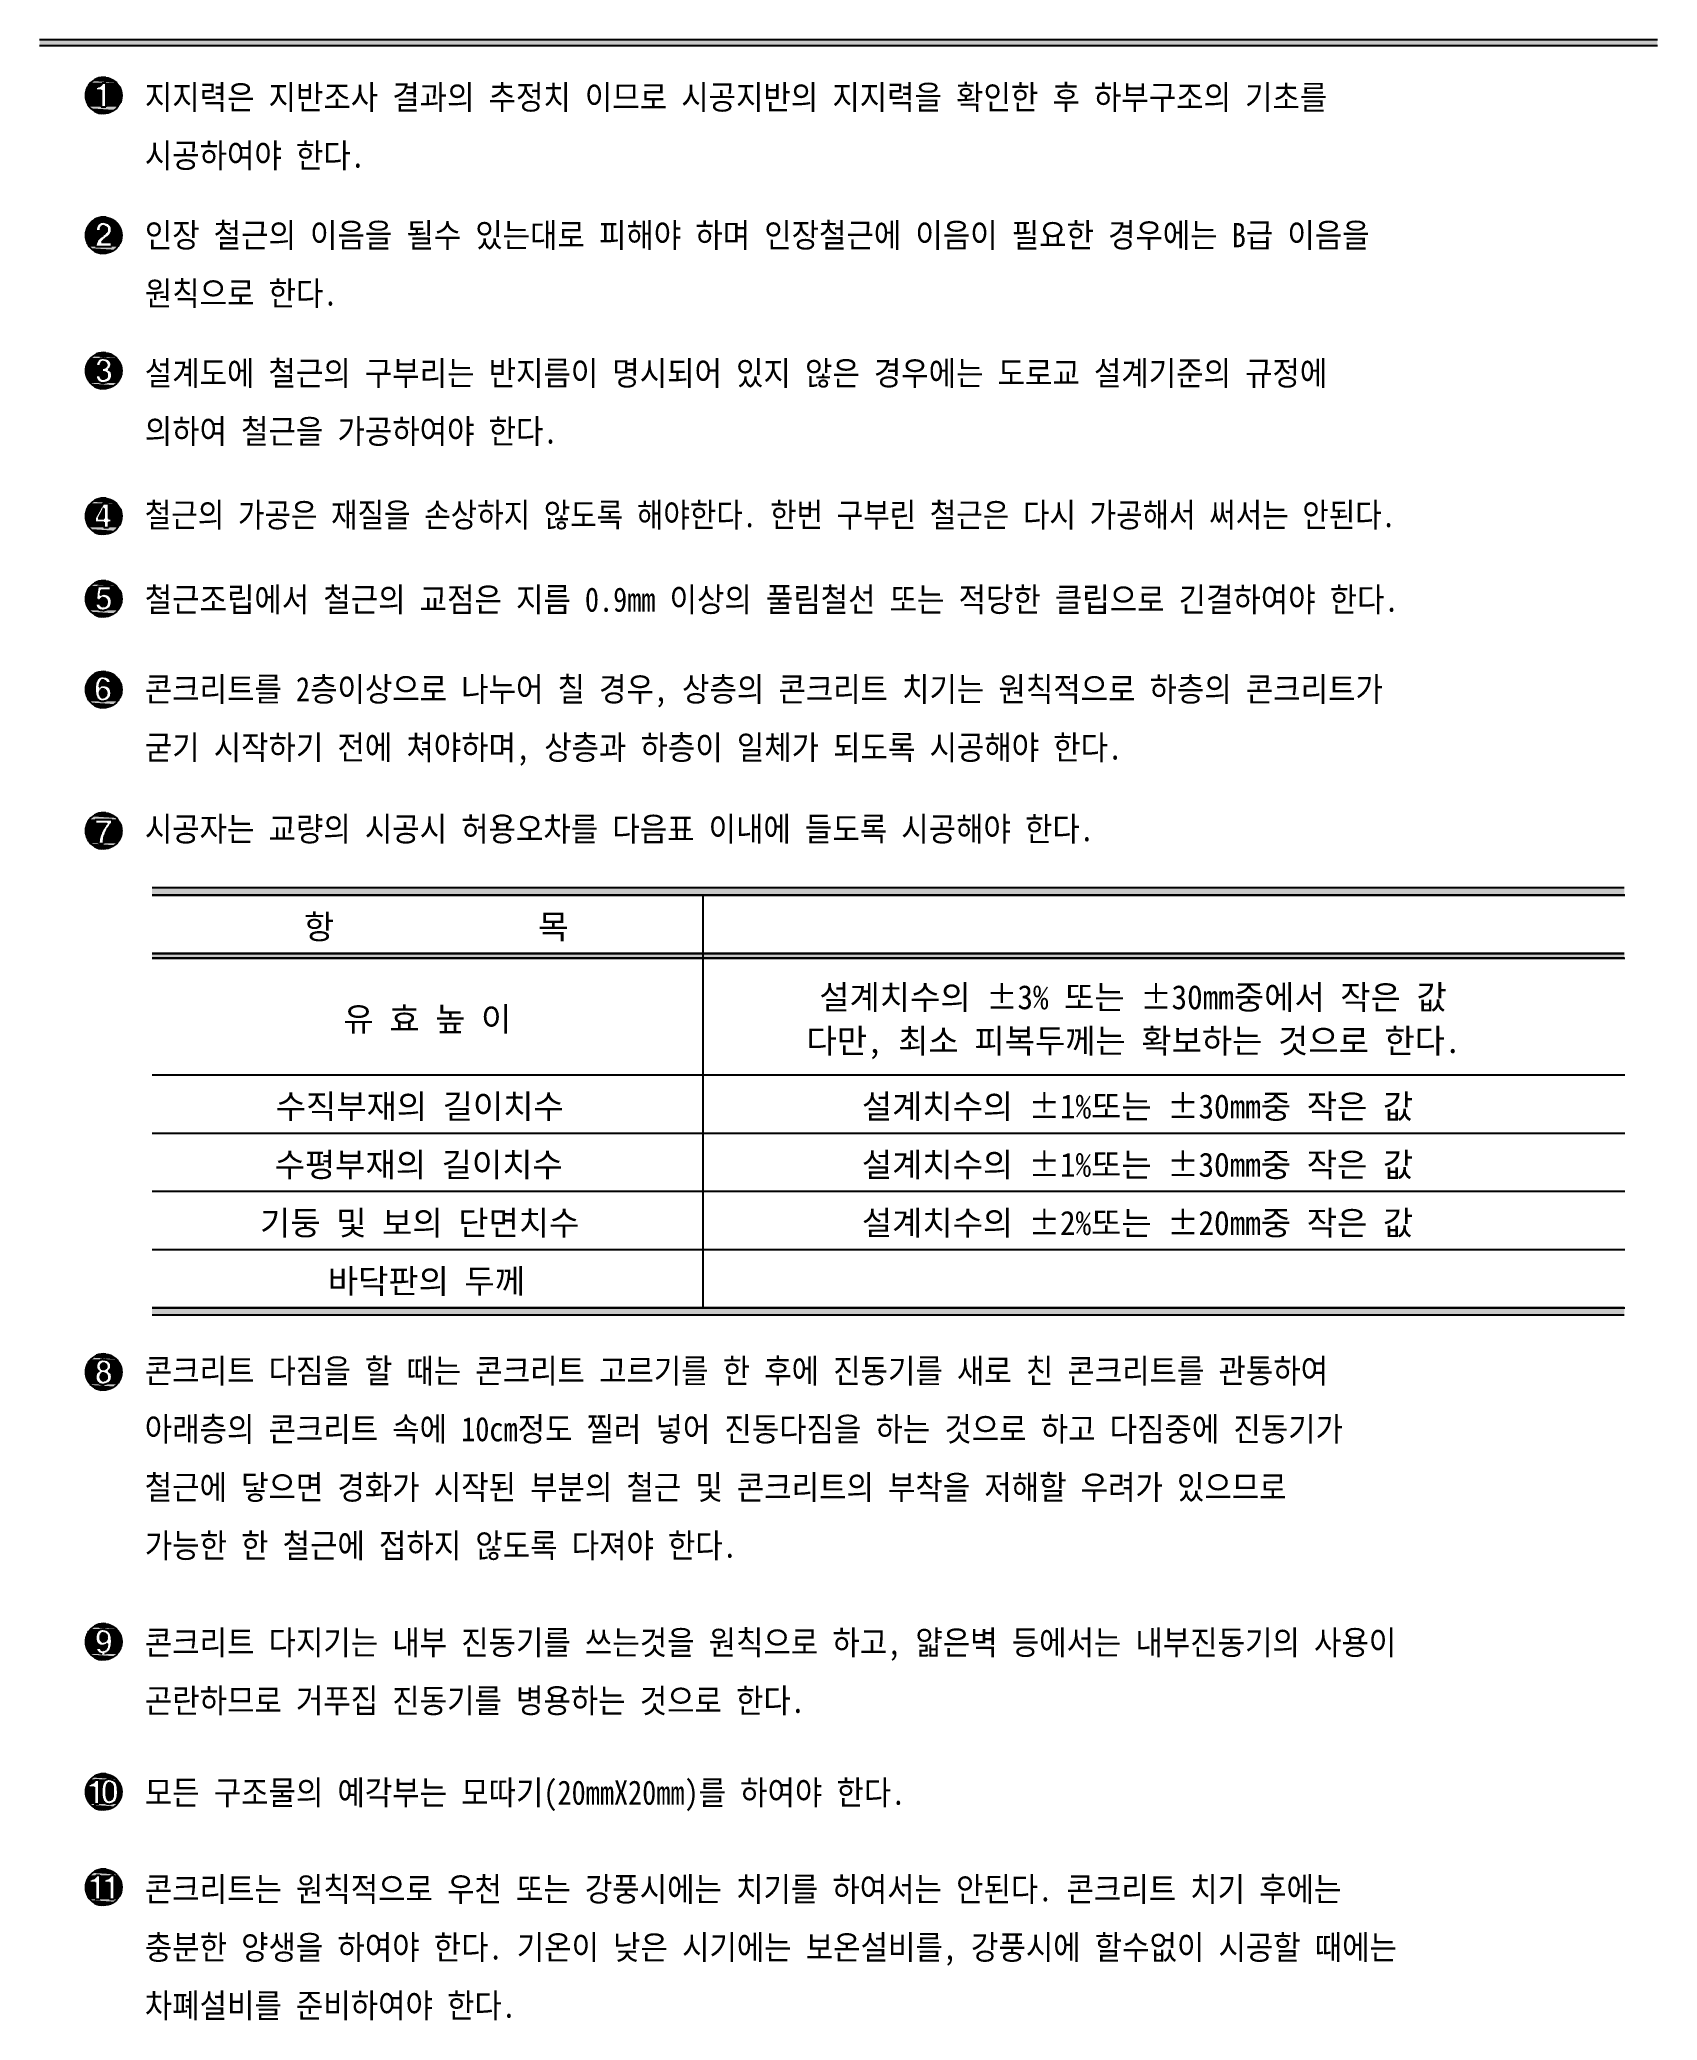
# Model space of a CAD drawing. Extents: x 66955 to 77886, y 5199 to 18578.
import ezdxf
from ezdxf.enums import TextEntityAlignment as Align

# ---------------------------------------------------------------- set-up
doc = ezdxf.new("R2010")
doc.units = 0
doc.header["$MEASUREMENT"] = 0
doc.layers.get('0').update_dxf_attribs({"linetype": 'CONTINUOUS'})
doc.layers.get('DEFPOINTS').update_dxf_attribs({"linetype": 'CONTINUOUS'})
doc.layers.add('DLINE', color=1, linetype='CONTINUOUS')
doc.layers.add('TEXT', color=7, linetype='CONTINUOUS')
doc.styles.add('TEXT', font='DotumChe.ttf')

msp = doc.modelspace()

# ---------------------------------------------------------------- texts
at = {"style": 'TEXT'}
for s, p in [('설계치수의 %%p3% 또는 %%p30mm중에서 작은 값', (72223.055111, 12028.496739)), ('유 효 높 이', (69008.321456, 11880.954804)), ('다만, 최소 피복두께는 확보하는 것으로 한다.', (72136.783301, 11733.412868)), ('수직부재의 길이치수', (68550.588353, 11290.787062)), ('설계치수의 %%p1%또는 %%p30mm중 작은 값', (72510.627838, 11290.787062)), ('수평부재의 길이치수', (68543.5463, 10897.341901)), ('설계치수의 %%p1%또는 %%p30mm중 작은 값', (72510.627838, 10897.341901)), ('기둥 및 보의 단면치수', (68444.957644, 10503.896739)), ('설계치수의 %%p2%또는 %%p20mm중 작은 값', (72510.627838, 10503.896739)), ('바닥판의 두께', (68902.690654, 10110.451578))]:
    msp.add_text(s, height=163, dxfattribs=at).set_placement(p)
at = {"layer": 'TEXT', "style": 'TEXT'}
for s, width, p in [('지지력은 지반조사 결과의 추정치 이므로 시공지반의 지지력을 확인한 후 하부구조의 기초를', 0.9, (67666.163058, 18106.958648)), ('시공하여야 한다.', 0.9, (67666.163058, 17713.513487)), ('인장 철근의 이음을 될수 있는대로 피해야 하며 인장철근에 이음이 필요한 경우에는 B급 이음을', 0.9, (67666.163058, 17175.135599)), ('원칙으로 한다.', 0.9, (67666.163058, 16781.690438)), ('설계도에 철근의 구부리는 반지름이 명시되어 있지 않은 경우에는 도로교 설계기준의 규정에', 0.9, (67666.163058, 16243.127889)), ('의하여 철근을 가공하여야 한다.', 0.9, (67666.163058, 15849.682728)), ('철근의 가공은 재질을 손상하지 않도록 해야한다. 한번 구부린 철근은 다시 가공해서 써서는 안된다.', 0.87, (67666.163058, 15284.977905)), ('철근조립에서 철근의 교점은 지름 0.9mm 이상의 풀림철선 또는 적당한 클립으로 긴결하여야 한다.', 0.9, (67666.163058, 14713.897494)), ('콘크리트를 2층이상으로 나누어 칠 경우, 상층의 콘크리트 치기는 원칙적으로 하층의 콘크리트가', 0.9, (67666.163058, 14108.626447)), ('굳기 시작하기 전에 쳐야하며, 상층과 하층이 일체가 되도록 시공해야 한다.', 0.9, (67666.163058, 13715.181286)), ('시공자는 교량의 시공시 허용오차를 다음표 이내에 들도록 시공해야 한다.', 0.9, (67666.163058, 13163.838077)), ('콘크리트 다짐을 할 때는 콘크리트 고르기를 한 후에 진동기를 새로 친 콘크리트를 관통하여', 0.9, (67666.163058, 9504.378242)), ('아래층의 콘크리트 속에 10cm정도 찔러 넣어 진동다짐을 하는 것으로 하고 다짐중에 진동기가', 0.9, (67666.163058, 9110.933081)), ('철근에 닿으면 경화가 시작된 부분의 철근 및 콘크리트의 부착을 저해할 우려가 있으므로', 0.9, (67666.163058, 8717.487919)), ('가능한 한 철근에 접하지 않도록 다져야 한다.', 0.9, (67666.163058, 8324.042758)), ('콘크리트 다지기는 내부 진동기를 쓰는것을 원칙으로 하고, 얇은벽 등에서는 내부진동기의 사용이', 0.9, (67666.163058, 7669.605923)), ('곤란하므로 거푸집 진동기를 병용하는 것으로 한다.', 0.9, (67666.163058, 7276.160761)), ('모든 구조물의 예각부는 모따기(20mmX20mm)를 하여야 한다.', 0.9, (67666.163058, 6655.482986)), ('콘크리트는 원칙적으로 우천 또는 강풍시에는 치기를 하여서는 안된다. 콘크리트 치기 후에는', 0.9, (67666.163058, 6003.64061)), ('충분한 양생을 하여야 한다. 기온이 낮은 시기에는 보온설비를, 강풍시에 할수없이 시공할 때에는', 0.9, (67666.163058, 5610.195449)), ('차폐설비를 준비하여야 한다.', 0.9, (67666.163058, 5216.750287))]:
    msp.add_text(s, height=163.935484, dxfattribs=dict(at, width=width)).set_placement(p)
msp.add_text('항             목', height=163.935484, dxfattribs=at).set_placement((69635.063656, 12503.909643), align=Align.CENTER)

# ---------------------------------------------------------------- linework, layer by layer
for p, q in [((66955.329759, 18577.902108), (77885.782433, 18577.902108)), ((66955.329759, 18538.557591), (77885.782433, 18538.557591)), ((77662.183475, 12848.174158), (67715.343704, 12848.174158)), ((67715.343704, 12798.993513), (77666.883977, 12798.993513)), ((77666.883977, 12798.993513), (67715.343704, 12798.993513)), ((71435.524994, 12798.993513), (71435.524994, 10012.090288)), ((67715.343704, 12372.761256), (77666.883977, 12372.761256)), ((77662.183475, 12372.761256), (67715.343704, 12372.761256)), ((67715.343704, 11585.870933), (77666.883977, 11585.870933)), ((67715.343704, 11192.425771), (77666.883977, 11192.425771)), ((67715.343704, 10798.98061), (77666.883977, 10798.98061)), ((67715.343704, 10405.535449), (77666.883977, 10405.535449)), ((77662.183475, 10012.090288), (67715.343704, 10012.090288)), ((67715.343704, 10012.090288), (77666.883977, 10012.090288))]:
    msp.add_line(p, q)
at = {"color": 1}
for points in [[(66955.329759, 18577.902108), (66955.329759, 18538.557591), (77885.782433, 18577.902108), (77885.782433, 18538.557591)], [(67715.343704, 12848.174158), (67715.343704, 12798.993513), (77662.183475, 12848.174158), (77662.183475, 12798.993513)], [(67715.343704, 12405.548352), (67715.343704, 12372.761256), (77662.183475, 12405.548352), (77662.183475, 12372.761256)], [(67715.343704, 10012.090288), (67715.343704, 9962.909643), (77662.183475, 10012.090288), (77662.183475, 9962.909643)]]:
    msp.add_solid(points, dxfattribs=at)
at = {"layer": 'DEFPOINTS'}
for p, q in [((77662.183475, 12848.174158), (67715.343704, 12848.174158)), ((67715.343704, 12798.993513), (77662.183475, 12798.993513)), ((77662.183475, 12798.993513), (67715.343704, 12798.993513)), ((67715.343704, 12405.548352), (77662.183475, 12405.548352)), ((77662.183475, 12405.548352), (67715.343704, 12405.548352)), ((67715.343704, 12372.761256), (77662.183475, 12372.761256)), ((67715.343704, 10012.090288), (77662.183475, 10012.090288)), ((77662.183475, 9962.909643), (67715.343704, 9962.909643))]:
    msp.add_line(p, q, dxfattribs=at)
at = {"layer": 'DLINE', "linetype": 'CONTINUOUS'}
for p, q in [((67265.814203, 18216.430005), (67264.764416, 18200.413355)), ((67264.764416, 18200.413355), (67265.814203, 18184.396705)), ((67268.945601, 18232.172605), (67265.814203, 18216.430005)), ((67270.611986, 18237.081618), (67268.945601, 18232.172605)), ((67274.105031, 18247.371796), (67270.611986, 18237.081618)), ((67280.020944, 18259.368082), (67274.105031, 18247.371796)), ((67281.204214, 18261.767515), (67280.020944, 18259.368082)), ((67281.387924, 18262.042457), (67281.204214, 18261.767515)), ((67283.770539, 18265.608292), (67281.387924, 18262.042457)), ((67285.5575, 18268.282667), (67283.770539, 18265.608292)), ((67290.121681, 18275.113447), (67285.5575, 18268.282667)), ((67290.385553, 18275.414336), (67290.121681, 18275.113447)), ((67297.421647, 18283.437463), (67290.385553, 18275.414336)), ((67300.5488, 18287.003297), (67297.421647, 18283.437463)), ((67300.704851, 18287.18124), (67300.5488, 18287.003297)), ((67312.772644, 18297.76441), (67300.704851, 18287.18124)), ((67326.118576, 18306.681877), (67312.772644, 18297.76441)), ((67340.514295, 18313.78106), (67326.118576, 18306.681877)), ((67334.337981, 18259.368082), (67334.337981, 18247.371796)), ((67334.337981, 18259.368082), (67338.795275, 18259.368082)), ((67334.337981, 18247.371796), (67334.337981, 18237.081618)), ((67334.337981, 18237.081618), (67371.779241, 18237.081618)), ((67338.795275, 18259.368082), (67349.492777, 18259.368082)), ((67355.713485, 18318.94049), (67340.514295, 18313.78106)), ((67357.490888, 18261.767515), (67349.492777, 18259.368082)), ((67371.456086, 18322.071888), (67355.713485, 18318.94049)), ((67358.407363, 18262.042457), (67357.490888, 18261.767515)), ((67365.539031, 18265.608292), (67358.407363, 18262.042457)), ((67369.104866, 18268.282667), (67365.539031, 18265.608292)), ((67375.081798, 18275.113447), (67369.104866, 18268.282667)), ((67387.472736, 18323.121675), (67371.456086, 18322.071888)), ((67371.779241, 18237.081618), (67371.779241, 18232.172605)), ((67371.779241, 18232.172605), (67371.779241, 18216.430005)), ((67371.779241, 18216.430005), (67371.779241, 18200.413355)), ((67371.779241, 18200.413355), (67371.779241, 18184.396705)), ((67375.345076, 18275.414336), (67375.081798, 18275.113447)), ((67377.127992, 18283.437463), (67375.345076, 18275.414336)), ((67378.019451, 18287.003297), (67377.127992, 18283.437463)), ((67378.019451, 18287.003297), (67403.87175, 18287.003297)), ((67403.489385, 18322.071888), (67387.472736, 18323.121675)), ((67403.489385, 18322.071888), (67419.231986, 18318.94049)), ((67403.87175, 18287.003297), (67403.87175, 18283.437463)), ((67403.87175, 18283.437463), (67403.87175, 18275.414336)), ((67403.87175, 18275.414336), (67403.87175, 18275.113447)), ((67403.87175, 18275.113447), (67403.87175, 18268.282667)), ((67403.87175, 18268.282667), (67403.87175, 18265.608292)), ((67403.87175, 18265.608292), (67403.87175, 18262.042457)), ((67403.87175, 18262.042457), (67403.87175, 18261.767515)), ((67403.87175, 18261.767515), (67403.87175, 18259.368082)), ((67403.87175, 18259.368082), (67403.87175, 18247.371796)), ((67403.87175, 18247.371796), (67403.87175, 18237.081618)), ((67403.87175, 18237.081618), (67403.87175, 18232.172605)), ((67403.87175, 18232.172605), (67403.87175, 18216.430005)), ((67403.87175, 18216.430005), (67403.87175, 18200.413355)), ((67403.87175, 18200.413355), (67403.87175, 18184.396705)), ((67419.231986, 18318.94049), (67434.431177, 18313.78106)), ((67434.431177, 18313.78106), (67448.826895, 18306.681877)), ((67448.826895, 18306.681877), (67462.172828, 18297.76441)), ((67462.172828, 18297.76441), (67474.24062, 18287.18124)), ((67474.24062, 18287.18124), (67474.396672, 18287.003297)), ((67474.396672, 18287.003297), (67477.523825, 18283.437463)), ((67477.523825, 18283.437463), (67484.559918, 18275.414336)), ((67484.559918, 18275.414336), (67484.823791, 18275.113447)), ((67484.823791, 18275.113447), (67489.387971, 18268.282667)), ((67489.387971, 18268.282667), (67491.174932, 18265.608292)), ((67491.174932, 18265.608292), (67493.557547, 18262.042457)), ((67493.557547, 18262.042457), (67493.741257, 18261.767515)), ((67493.741257, 18261.767515), (67494.924527, 18259.368082)), ((67494.924527, 18259.368082), (67500.84044, 18247.371796)), ((67500.84044, 18247.371796), (67504.333485, 18237.081618)), ((67504.333485, 18237.081618), (67505.99987, 18232.172605)), ((67505.99987, 18232.172605), (67509.131268, 18216.430005)), ((67509.131268, 18216.430005), (67510.181055, 18200.413355)), ((67510.181055, 18200.413355), (67509.131268, 18184.396705)), ((67265.814203, 18184.396705), (67268.945601, 18168.654105)), ((67268.945601, 18168.654105), (67274.105031, 18153.454914)), ((67274.105031, 18153.454914), (67281.204214, 18139.059196)), ((67281.204214, 18139.059196), (67290.121681, 18125.713264)), ((67290.121681, 18125.713264), (67290.959566, 18124.757838)), ((67290.959566, 18124.757838), (67300.704851, 18113.64547)), ((67300.704851, 18113.64547), (67312.772644, 18103.0623)), ((67312.772644, 18103.0623), (67326.118576, 18094.144834)), ((67326.118576, 18094.144834), (67340.514295, 18087.045651)), ((67340.514295, 18087.045651), (67355.713485, 18081.886221)), ((67355.713485, 18081.886221), (67371.456086, 18078.754823)), ((67387.472736, 18077.705036), (67371.456086, 18078.754823)), ((67371.779241, 18184.396705), (67371.779241, 18168.654105)), ((67371.779241, 18168.654105), (67371.779241, 18153.454914)), ((67371.779241, 18153.454914), (67371.779241, 18139.059196)), ((67371.779241, 18139.059196), (67371.779241, 18125.713264)), ((67371.779241, 18125.713264), (67371.779241, 18124.757838)), ((67371.779241, 18124.757838), (67403.87175, 18124.757838)), ((67403.489385, 18078.754823), (67387.472736, 18077.705036)), ((67419.231986, 18081.886221), (67403.489385, 18078.754823)), ((67403.87175, 18184.396705), (67403.87175, 18168.654105)), ((67403.87175, 18168.654105), (67403.87175, 18153.454914)), ((67403.87175, 18153.454914), (67403.87175, 18139.059196)), ((67403.87175, 18139.059196), (67403.87175, 18125.713264)), ((67403.87175, 18125.713264), (67403.87175, 18124.757838)), ((67434.431177, 18087.045651), (67419.231986, 18081.886221)), ((67448.826895, 18094.144834), (67434.431177, 18087.045651)), ((67462.172828, 18103.0623), (67448.826895, 18094.144834)), ((67474.24062, 18113.64547), (67462.172828, 18103.0623)), ((67483.985905, 18124.757838), (67474.24062, 18113.64547)), ((67484.823791, 18125.713264), (67483.985905, 18124.757838)), ((67493.741257, 18139.059196), (67484.823791, 18125.713264)), ((67500.84044, 18153.454914), (67493.741257, 18139.059196)), ((67505.99987, 18168.654105), (67500.84044, 18153.454914)), ((67509.131268, 18184.396705), (67505.99987, 18168.654105)), ((67265.005898, 17259.675778), (67264.764416, 17255.991483)), ((67265.064327, 17260.567237), (67265.005898, 17259.675778)), ((67265.298044, 17264.133071), (67265.064327, 17260.567237)), ((67265.356473, 17265.024529), (67265.298044, 17264.133071)), ((67265.473332, 17266.807447), (67265.356473, 17265.024529)), ((67265.814203, 17272.008132), (67265.473332, 17266.807447)), ((67266.020978, 17273.047657), (67265.814203, 17272.008132)), ((67266.375621, 17274.830574), (67266.020978, 17273.047657)), ((67267.439555, 17280.179325), (67266.375621, 17274.830574)), ((67268.148843, 17283.745159), (67267.439555, 17280.179325)), ((67268.858132, 17287.310994), (67268.148843, 17283.745159)), ((67268.945601, 17287.750733), (67268.858132, 17287.310994)), ((67269.098939, 17288.202452), (67268.945601, 17287.750733)), ((67269.704158, 17289.985369), (67269.098939, 17288.202452)), ((67270.914596, 17293.551204), (67269.704158, 17289.985369)), ((67271.217205, 17294.442662), (67270.914596, 17293.551204)), ((67272.427643, 17298.008496), (67271.217205, 17294.442662)), ((67273.032861, 17299.791414), (67272.427643, 17298.008496)), ((67273.63808, 17301.57433), (67273.032861, 17299.791414)), ((67274.105031, 17302.949923), (67273.63808, 17301.57433)), ((67274.74552, 17304.248706), (67274.105031, 17302.949923)), ((67276.503995, 17307.81454), (67274.74552, 17304.248706)), ((67277.822851, 17310.488916), (67276.503995, 17307.81454)), ((67278.26247, 17311.380375), (67277.822851, 17310.488916)), ((67279.141707, 17313.163292), (67278.26247, 17311.380375)), ((67280.900182, 17316.729126), (67279.141707, 17313.163292)), ((67281.204214, 17317.345642), (67280.900182, 17316.729126)), ((67281.387924, 17317.620585), (67281.204214, 17317.345642)), ((67281.983578, 17318.512044), (67281.387924, 17317.620585)), ((67282.579232, 17319.403502), (67281.983578, 17318.512044)), ((67285.5575, 17323.860795), (67282.579232, 17319.403502)), ((67287.34446, 17326.53517), (67285.5575, 17323.860795)), ((67289.727075, 17330.101005), (67287.34446, 17326.53517)), ((67290.121681, 17330.691574), (67289.727075, 17330.101005)), ((67291.949129, 17332.77538), (67290.121681, 17330.691574)), ((67294.294494, 17335.449756), (67291.949129, 17332.77538)), ((67295.076282, 17336.341215), (67294.294494, 17335.449756)), ((67294.294494, 17335.449756), (67294.294494, 17335.449756)), ((67298.203435, 17339.907049), (67295.076282, 17336.341215)), ((67298.985223, 17340.798508), (67298.203435, 17339.907049)), ((67300.704851, 17342.759367), (67298.985223, 17340.798508)), ((67301.51846, 17343.472883), (67300.704851, 17342.759367)), ((67302.534974, 17344.364342), (67301.51846, 17343.472883)), ((67303.551487, 17345.2558), (67302.534974, 17344.364342)), ((67304.568001, 17346.147259), (67303.551487, 17345.2558)), ((67312.772644, 17353.342537), (67304.568001, 17346.147259)), ((67326.118576, 17362.260004), (67312.772644, 17353.342537)), ((67340.514295, 17369.359188), (67326.118576, 17362.260004)), ((67335.646577, 17299.791414), (67335.32241, 17298.008496)), ((67335.32241, 17298.008496), (67335.32241, 17294.442662)), ((67335.32241, 17294.442662), (67335.32241, 17293.551204)), ((67335.32241, 17293.551204), (67335.32241, 17289.985369)), ((67335.32241, 17289.985369), (67335.32241, 17288.202452)), ((67335.32241, 17288.202452), (67335.32241, 17287.750733)), ((67335.32241, 17287.750733), (67335.32241, 17287.310994)), ((67335.32241, 17287.310994), (67365.632001, 17287.310994)), ((67335.970743, 17301.57433), (67335.646577, 17299.791414)), ((67336.220851, 17302.949923), (67335.970743, 17301.57433)), ((67336.456993, 17304.248706), (67336.220851, 17302.949923)), ((67337.105327, 17307.81454), (67336.456993, 17304.248706)), ((67337.907639, 17310.488916), (67337.105327, 17307.81454)), ((67338.175077, 17311.380375), (67337.907639, 17310.488916)), ((67338.709952, 17313.163292), (67338.175077, 17311.380375)), ((67339.779702, 17316.729126), (67338.709952, 17313.163292)), ((67340.08796, 17317.345642), (67339.779702, 17316.729126)), ((67340.225432, 17317.620585), (67340.08796, 17317.345642)), ((67340.671161, 17318.512044), (67340.225432, 17317.620585)), ((67355.713485, 17374.518618), (67340.514295, 17369.359188)), ((67341.11689, 17319.403502), (67340.671161, 17318.512044)), ((67343.345537, 17323.860795), (67341.11689, 17319.403502)), ((67345.637859, 17326.53517), (67343.345537, 17323.860795)), ((67348.694288, 17330.101005), (67345.637859, 17326.53517)), ((67349.383286, 17330.691574), (67348.694288, 17330.101005)), ((67351.814393, 17332.77538), (67349.383286, 17330.691574)), ((67354.934498, 17335.449756), (67351.814393, 17332.77538)), ((67355.825957, 17336.341215), (67354.934498, 17335.449756)), ((67354.934498, 17335.449756), (67354.934498, 17335.449756)), ((67371.456086, 17377.650015), (67355.713485, 17374.518618)), ((67361.531291, 17339.907049), (67355.825957, 17336.341215)), ((67362.957625, 17340.798508), (67361.531291, 17339.907049)), ((67367.859774, 17342.759367), (67362.957625, 17340.798508)), ((67365.956168, 17293.551204), (67365.632001, 17289.985369)), ((67365.632001, 17289.985369), (67365.632001, 17288.202452)), ((67365.632001, 17288.202452), (67365.632001, 17287.750733)), ((67365.632001, 17287.750733), (67365.632001, 17287.310994)), ((67366.037209, 17294.442662), (67365.956168, 17293.551204)), ((67366.361376, 17298.008496), (67366.037209, 17294.442662)), ((67366.523459, 17299.791414), (67366.361376, 17298.008496)), ((67366.919663, 17301.57433), (67366.523459, 17299.791414)), ((67367.225351, 17302.949923), (67366.919663, 17301.57433)), ((67367.513969, 17304.248706), (67367.225351, 17302.949923)), ((67368.306377, 17307.81454), (67367.513969, 17304.248706)), ((67369.643564, 17343.472883), (67367.859774, 17342.759367)), ((67370.089293, 17310.488916), (67368.306377, 17307.81454)), ((67371.872211, 17344.364342), (67369.643564, 17343.472883)), ((67370.683599, 17311.380375), (67370.089293, 17310.488916)), ((67371.872211, 17313.163292), (67370.683599, 17311.380375)), ((67387.472736, 17378.699802), (67371.456086, 17377.650015)), ((67380.786797, 17345.2558), (67371.872211, 17344.364342)), ((67377.577545, 17316.729126), (67371.872211, 17313.163292)), ((67378.563971, 17317.345642), (67377.577545, 17316.729126)), ((67379.003879, 17317.620585), (67378.563971, 17317.345642)), ((67383.461172, 17318.512044), (67379.003879, 17317.620585)), ((67387.027007, 17346.147259), (67380.786797, 17345.2558)), ((67387.918465, 17319.403502), (67383.461172, 17318.512044)), ((67387.791114, 17259.675778), (67383.58049, 17255.991483)), ((67387.027007, 17346.147259), (67396.833051, 17345.2558)), ((67403.489385, 17377.650015), (67387.472736, 17378.699802)), ((67388.809923, 17260.567237), (67387.791114, 17259.675778)), ((67387.918465, 17319.403502), (67389.701382, 17319.403502)), ((67394.158675, 17264.133071), (67388.809923, 17260.567237)), ((67389.701382, 17319.403502), (67392.672911, 17318.512044)), ((67392.672911, 17318.512044), (67395.644439, 17317.620585)), ((67395.050133, 17265.024529), (67394.158675, 17264.133071)), ((67396.634949, 17266.807447), (67395.050133, 17265.024529)), ((67395.644439, 17317.620585), (67396.560914, 17317.345642)), ((67396.560914, 17317.345642), (67398.615968, 17316.729126)), ((67401.25778, 17272.008132), (67396.634949, 17266.807447)), ((67396.833051, 17345.2558), (67401.290343, 17344.364342)), ((67398.615968, 17316.729126), (67402.776108, 17313.163292)), ((67402.181802, 17273.047657), (67401.25778, 17272.008132)), ((67401.290343, 17344.364342), (67405.747636, 17343.472883)), ((67403.51899, 17274.830574), (67402.181802, 17273.047657)), ((67402.776108, 17313.163292), (67404.856178, 17311.380375)), ((67403.489385, 17377.650015), (67419.231986, 17374.518618)), ((67407.530553, 17280.179325), (67403.51899, 17274.830574)), ((67404.856178, 17311.380375), (67405.413339, 17310.488916)), ((67405.413339, 17310.488916), (67407.084824, 17307.81454)), ((67405.747636, 17343.472883), (67407.531426, 17342.759367)), ((67407.084824, 17307.81454), (67409.31347, 17304.248706)), ((67408.719165, 17283.745159), (67407.530553, 17280.179325)), ((67407.531426, 17342.759367), (67412.433575, 17340.798508)), ((67409.907776, 17287.310994), (67408.719165, 17283.745159)), ((67409.31347, 17304.248706), (67409.431542, 17302.949923)), ((67409.431542, 17302.949923), (67409.556596, 17301.57433)), ((67409.556596, 17301.57433), (67409.718679, 17299.791414)), ((67409.718679, 17299.791414), (67409.880762, 17298.008496)), ((67409.880762, 17298.008496), (67410.204929, 17294.442662)), ((67410.054356, 17287.750733), (67409.907776, 17287.310994)), ((67410.204929, 17288.202452), (67410.054356, 17287.750733)), ((67410.204929, 17294.442662), (67410.204929, 17293.551204)), ((67410.204929, 17293.551204), (67410.204929, 17289.985369)), ((67410.204929, 17289.985369), (67410.204929, 17288.202452)), ((67412.433575, 17340.798508), (67414.662222, 17339.907049)), ((67414.662222, 17339.907049), (67420.367556, 17336.341215)), ((67419.231986, 17374.518618), (67434.431177, 17369.359188)), ((67420.367556, 17336.341215), (67421.79389, 17335.449756)), ((67421.79389, 17335.449756), (67421.79389, 17335.449756)), ((67421.79389, 17335.449756), (67426.251183, 17332.77538)), ((67426.251183, 17332.77538), (67428.037302, 17330.691574)), ((67430.708476, 17259.675778), (67427.63823, 17255.991483)), ((67428.037302, 17330.691574), (67428.543505, 17330.101005)), ((67428.543505, 17330.101005), (67431.599934, 17326.53517)), ((67431.265638, 17260.567237), (67430.708476, 17259.675778)), ((67433.494284, 17264.133071), (67431.265638, 17260.567237)), ((67431.599934, 17326.53517), (67433.085699, 17323.860795)), ((67433.085699, 17323.860795), (67435.561973, 17319.403502)), ((67434.051446, 17265.024529), (67433.494284, 17264.133071)), ((67435.165769, 17266.807447), (67434.051446, 17265.024529)), ((67434.431177, 17369.359188), (67448.826895, 17362.260004)), ((67437.477185, 17272.008132), (67435.165769, 17266.807447)), ((67435.561973, 17319.403502), (67436.057228, 17318.512044)), ((67436.057228, 17318.512044), (67436.453431, 17317.620585)), ((67436.453431, 17317.620585), (67436.575628, 17317.345642)), ((67436.575628, 17317.345642), (67436.849635, 17316.729126)), ((67436.849635, 17316.729126), (67438.43445, 17313.163292)), ((67437.939195, 17273.047657), (67437.477185, 17272.008132)), ((67438.731603, 17274.830574), (67437.939195, 17273.047657)), ((67438.43445, 17313.163292), (67439.226858, 17311.380375)), ((67440.336228, 17280.179325), (67438.731603, 17274.830574)), ((67439.226858, 17311.380375), (67439.623062, 17310.488916)), ((67439.623062, 17310.488916), (67440.157937, 17307.81454)), ((67440.157937, 17307.81454), (67440.871104, 17304.248706)), ((67441.405979, 17283.745159), (67440.336228, 17280.179325)), ((67440.871104, 17304.248706), (67441.13086, 17302.949923)), ((67441.13086, 17302.949923), (67441.405979, 17301.57433)), ((67441.405979, 17301.57433), (67441.405979, 17299.791414)), ((67441.405979, 17299.791414), (67441.405979, 17298.008496)), ((67441.405979, 17298.008496), (67441.405979, 17294.442662)), ((67441.405979, 17294.442662), (67441.405979, 17293.551204)), ((67441.405979, 17293.551204), (67441.405979, 17289.985369)), ((67441.405979, 17289.985369), (67441.405979, 17288.202452)), ((67441.405979, 17288.202452), (67441.405979, 17287.750733)), ((67441.405979, 17287.750733), (67441.405979, 17287.310994)), ((67441.405979, 17287.310994), (67441.405979, 17283.745159)), ((67448.826895, 17362.260004), (67462.172828, 17353.342537)), ((67462.172828, 17353.342537), (67470.37747, 17346.147259)), ((67470.37747, 17346.147259), (67471.393984, 17345.2558)), ((67471.393984, 17345.2558), (67472.410497, 17344.364342)), ((67472.410497, 17344.364342), (67473.427011, 17343.472883)), ((67473.427011, 17343.472883), (67474.24062, 17342.759367)), ((67474.24062, 17342.759367), (67475.960248, 17340.798508)), ((67475.960248, 17340.798508), (67476.742036, 17339.907049)), ((67476.742036, 17339.907049), (67479.869189, 17336.341215)), ((67479.869189, 17336.341215), (67480.650977, 17335.449756)), ((67480.650977, 17335.449756), (67482.996342, 17332.77538)), ((67480.650977, 17335.449756), (67480.650977, 17335.449756)), ((67482.996342, 17332.77538), (67484.823791, 17330.691574)), ((67484.823791, 17330.691574), (67485.218397, 17330.101005)), ((67485.218397, 17330.101005), (67487.601011, 17326.53517)), ((67487.601011, 17326.53517), (67489.387971, 17323.860795)), ((67489.387971, 17323.860795), (67492.366239, 17319.403502)), ((67492.366239, 17319.403502), (67492.961893, 17318.512044)), ((67492.961893, 17318.512044), (67493.557547, 17317.620585)), ((67493.557547, 17317.620585), (67493.741257, 17317.345642)), ((67493.741257, 17317.345642), (67494.04529, 17316.729126)), ((67494.04529, 17316.729126), (67495.803764, 17313.163292)), ((67495.803764, 17313.163292), (67496.683002, 17311.380375)), ((67496.683002, 17311.380375), (67497.122621, 17310.488916)), ((67497.122621, 17310.488916), (67498.441476, 17307.81454)), ((67498.441476, 17307.81454), (67500.199952, 17304.248706)), ((67500.199952, 17304.248706), (67500.84044, 17302.949923)), ((67500.84044, 17302.949923), (67501.307391, 17301.57433)), ((67501.307391, 17301.57433), (67501.91261, 17299.791414)), ((67501.91261, 17299.791414), (67502.517828, 17298.008496)), ((67502.517828, 17298.008496), (67503.728266, 17294.442662)), ((67503.728266, 17294.442662), (67504.030875, 17293.551204)), ((67504.030875, 17293.551204), (67505.241313, 17289.985369)), ((67505.241313, 17289.985369), (67505.846532, 17288.202452)), ((67505.846532, 17288.202452), (67505.99987, 17287.750733)), ((67505.99987, 17287.750733), (67506.08734, 17287.310994)), ((67506.08734, 17287.310994), (67506.796628, 17283.745159)), ((67506.796628, 17283.745159), (67507.505917, 17280.179325)), ((67507.505917, 17280.179325), (67508.56985, 17274.830574)), ((67508.56985, 17274.830574), (67508.924494, 17273.047657)), ((67508.924494, 17273.047657), (67509.131268, 17272.008132)), ((67509.131268, 17272.008132), (67509.472139, 17266.807447)), ((67509.472139, 17266.807447), (67509.588998, 17265.024529)), ((67509.588998, 17265.024529), (67509.647427, 17264.133071)), ((67509.647427, 17264.133071), (67509.881144, 17260.567237)), ((67509.881144, 17260.567237), (67509.939573, 17259.675778)), ((67509.939573, 17259.675778), (67510.181055, 17255.991483)), ((67264.764416, 17255.991483), (67264.873511, 17254.327027)), ((67264.873511, 17254.327027), (67265.282516, 17248.086817)), ((67265.282516, 17248.086817), (67265.399374, 17246.303899)), ((67265.399374, 17246.303899), (67265.516233, 17244.520983)), ((67265.516233, 17244.520983), (67265.691521, 17241.846607)), ((67265.691521, 17241.846607), (67265.808379, 17240.06369)), ((67265.808379, 17240.06369), (67265.814203, 17239.974833)), ((67265.814203, 17239.974833), (67266.328495, 17237.389314)), ((67266.328495, 17237.389314), (67267.037783, 17233.82348)), ((67267.037783, 17233.82348), (67267.747072, 17230.257646)), ((67267.747072, 17230.257646), (67268.101716, 17228.474728)), ((67268.101716, 17228.474728), (67268.811005, 17224.908894)), ((67268.811005, 17224.908894), (67268.945601, 17224.232233)), ((67268.945601, 17224.232233), (67269.018515, 17224.017436)), ((67269.018515, 17224.017436), (67271.43939, 17216.885767)), ((67271.43939, 17216.885767), (67273.557656, 17210.645557)), ((67271.43939, 17216.885767), (67271.43939, 17216.885767)), ((67273.557656, 17210.645557), (67273.860266, 17209.754098)), ((67273.860266, 17209.754098), (67274.105031, 17209.033042)), ((67274.105031, 17209.033042), (67274.189064, 17208.86264)), ((67274.189064, 17208.86264), (67274.628683, 17207.971182)), ((67274.628683, 17207.971182), (67278.585251, 17199.948054)), ((67278.585251, 17199.948054), (67281.204214, 17194.637323)), ((67281.204214, 17194.637323), (67283.612232, 17191.033468)), ((67283.612232, 17191.033468), (67290.121681, 17181.291391)), ((67290.121681, 17181.291391), (67290.959566, 17180.335966)), ((67290.959566, 17180.335966), (67300.704851, 17169.223598)), ((67300.704851, 17169.223598), (67312.772644, 17158.640428)), ((67312.772644, 17158.640428), (67326.118576, 17149.722961)), ((67326.118576, 17149.722961), (67340.514295, 17142.623778)), ((67334.260263, 17194.637323), (67333.539492, 17191.033468)), ((67333.539492, 17191.033468), (67333.539492, 17181.291391)), ((67333.539492, 17181.291391), (67333.539492, 17180.335966)), ((67333.539492, 17180.335966), (67441.405979, 17180.335966)), ((67335.32241, 17199.948054), (67334.260263, 17194.637323)), ((67337.996785, 17207.971182), (67335.32241, 17199.948054)), ((67338.442515, 17208.86264), (67337.996785, 17207.971182)), ((67338.527715, 17209.033042), (67338.442515, 17208.86264)), ((67338.888244, 17209.754098), (67338.527715, 17209.033042)), ((67339.333973, 17210.645557), (67338.888244, 17209.754098)), ((67342.454078, 17216.885767), (67339.333973, 17210.645557)), ((67340.514295, 17142.623778), (67355.713485, 17137.464348)), ((67346.911371, 17224.017436), (67342.454078, 17216.885767)), ((67342.454078, 17216.885767), (67342.454078, 17216.885767)), ((67347.126168, 17224.232233), (67346.911371, 17224.017436)), ((67347.802829, 17224.908894), (67347.126168, 17224.232233)), ((67351.368664, 17228.474728), (67347.802829, 17224.908894)), ((67353.151581, 17230.257646), (67351.368664, 17228.474728)), ((67356.717415, 17233.82348), (67353.151581, 17230.257646)), ((67355.713485, 17137.464348), (67371.456086, 17134.332951)), ((67360.283249, 17237.389314), (67356.717415, 17233.82348)), ((67363.191959, 17239.974833), (67360.283249, 17237.389314)), ((67363.291922, 17240.06369), (67363.191959, 17239.974833)), ((67365.297704, 17241.846607), (67363.291922, 17240.06369)), ((67368.306377, 17244.520983), (67365.297704, 17241.846607)), ((67370.089293, 17246.303899), (67368.306377, 17244.520983)), ((67372.664618, 17248.086817), (67370.089293, 17246.303899)), ((67387.472736, 17133.283164), (67371.456086, 17134.332951)), ((67381.678255, 17254.327027), (67372.664618, 17248.086817)), ((67372.84887, 17209.033042), (67372.763669, 17208.86264)), ((67372.763669, 17208.86264), (67441.405979, 17208.86264)), ((67373.209398, 17209.754098), (67372.84887, 17209.033042)), ((67373.655128, 17210.645557), (67373.209398, 17209.754098)), ((67379.895338, 17216.885767), (67373.655128, 17210.645557)), ((67387.819414, 17224.017436), (67379.895338, 17216.885767)), ((67379.895338, 17216.885767), (67379.895338, 17216.885767)), ((67383.58049, 17255.991483), (67381.678255, 17254.327027)), ((67403.489385, 17134.332951), (67387.472736, 17133.283164)), ((67388.058078, 17224.232233), (67387.819414, 17224.017436)), ((67388.809923, 17224.908894), (67388.058078, 17224.232233)), ((67394.158675, 17228.474728), (67388.809923, 17224.908894)), ((67396.535898, 17230.257646), (67394.158675, 17228.474728)), ((67401.290343, 17233.82348), (67396.535898, 17230.257646)), ((67405.365582, 17237.389314), (67401.290343, 17233.82348)), ((67419.231986, 17137.464348), (67403.489385, 17134.332951)), ((67408.320462, 17239.974833), (67405.365582, 17237.389314)), ((67408.422012, 17240.06369), (67408.320462, 17239.974833)), ((67411.096388, 17241.846607), (67408.422012, 17240.06369)), ((67414.534871, 17244.520983), (67411.096388, 17241.846607)), ((67416.827193, 17246.303899), (67414.534871, 17244.520983)), ((67419.119514, 17248.086817), (67416.827193, 17246.303899)), ((67426.251183, 17254.327027), (67419.119514, 17248.086817)), ((67434.431177, 17142.623778), (67419.231986, 17137.464348)), ((67427.63823, 17255.991483), (67426.251183, 17254.327027)), ((67448.826895, 17149.722961), (67434.431177, 17142.623778)), ((67441.405979, 17208.86264), (67441.405979, 17207.971182)), ((67441.405979, 17207.971182), (67441.405979, 17199.948054)), ((67441.405979, 17199.948054), (67441.405979, 17194.637323)), ((67441.405979, 17194.637323), (67441.405979, 17191.033468)), ((67441.405979, 17191.033468), (67441.405979, 17181.291391)), ((67441.405979, 17181.291391), (67441.405979, 17180.335966)), ((67462.172828, 17158.640428), (67448.826895, 17149.722961)), ((67474.24062, 17169.223598), (67462.172828, 17158.640428)), ((67483.985905, 17180.335966), (67474.24062, 17169.223598)), ((67484.823791, 17181.291391), (67483.985905, 17180.335966)), ((67491.333239, 17191.033468), (67484.823791, 17181.291391)), ((67493.741257, 17194.637323), (67491.333239, 17191.033468)), ((67496.36022, 17199.948054), (67493.741257, 17194.637323)), ((67500.316788, 17207.971182), (67496.36022, 17199.948054)), ((67500.756407, 17208.86264), (67500.316788, 17207.971182)), ((67500.84044, 17209.033042), (67500.756407, 17208.86264)), ((67501.085206, 17209.754098), (67500.84044, 17209.033042)), ((67501.387815, 17210.645557), (67501.085206, 17209.754098)), ((67503.506081, 17216.885767), (67501.387815, 17210.645557)), ((67505.926956, 17224.017436), (67503.506081, 17216.885767)), ((67503.506081, 17216.885767), (67503.506081, 17216.885767)), ((67505.99987, 17224.232233), (67505.926956, 17224.017436)), ((67506.134466, 17224.908894), (67505.99987, 17224.232233)), ((67506.843755, 17228.474728), (67506.134466, 17224.908894)), ((67507.198399, 17230.257646), (67506.843755, 17228.474728)), ((67507.907688, 17233.82348), (67507.198399, 17230.257646)), ((67508.616977, 17237.389314), (67507.907688, 17233.82348)), ((67509.131268, 17239.974833), (67508.616977, 17237.389314)), ((67509.137092, 17240.06369), (67509.131268, 17239.974833)), ((67509.25395, 17241.846607), (67509.137092, 17240.06369)), ((67509.429239, 17244.520983), (67509.25395, 17241.846607)), ((67509.546097, 17246.303899), (67509.429239, 17244.520983)), ((67509.662955, 17248.086817), (67509.546097, 17246.303899)), ((67510.07196, 17254.327027), (67509.662955, 17248.086817)), ((67510.181055, 17255.991483), (67510.07196, 17254.327027)), ((67355.713485, 16459.633928), (67340.514295, 16454.474497)), ((67371.456086, 16462.765326), (67355.713485, 16459.633928)), ((67387.472736, 16463.815113), (67371.456086, 16462.765326)), ((67403.489385, 16462.765326), (67387.472736, 16463.815113)), ((67403.489385, 16462.765326), (67419.231986, 16459.633928)), ((67419.231986, 16459.633928), (67434.431177, 16454.474497)), ((67265.103825, 16346.285163), (67264.764416, 16341.106793)), ((67264.764416, 16341.106793), (67264.834013, 16340.044953)), ((67264.834013, 16340.044953), (67265.126159, 16335.587661)), ((67265.337542, 16349.850997), (67265.103825, 16346.285163)), ((67265.126159, 16335.587661), (67265.243018, 16333.804743)), ((67265.243018, 16333.804743), (67265.359877, 16332.021826)), ((67265.629688, 16354.308291), (67265.337542, 16349.850997)), ((67265.359877, 16332.021826), (67265.652023, 16327.564533)), ((67265.814203, 16357.123443), (67265.629688, 16354.308291)), ((67265.652023, 16327.564533), (67265.710452, 16326.673075)), ((67265.710452, 16326.673075), (67265.814203, 16325.090143)), ((67265.963523, 16357.874125), (67265.814203, 16357.123443)), ((67265.814203, 16325.090143), (67266.917916, 16319.541406)), ((67266.140845, 16358.765583), (67265.963523, 16357.874125)), ((67266.672812, 16361.439959), (67266.140845, 16358.765583)), ((67267.027456, 16363.222876), (67266.672812, 16361.439959)), ((67267.736744, 16366.78871), (67267.027456, 16363.222876)), ((67268.800677, 16372.137462), (67267.736744, 16366.78871)), ((67268.945601, 16372.866043), (67268.800677, 16372.137462)), ((67269.606109, 16374.811837), (67268.945601, 16372.866043)), ((67270.816547, 16378.377672), (67269.606109, 16374.811837)), ((67271.421765, 16380.160589), (67270.816547, 16378.377672)), ((67271.724375, 16381.052047), (67271.421765, 16380.160589)), ((67272.934812, 16384.617882), (67271.724375, 16381.052047)), ((67273.842641, 16387.292257), (67272.934812, 16384.617882)), ((67274.105031, 16388.065234), (67273.842641, 16387.292257)), ((67274.16346, 16388.183716), (67274.105031, 16388.065234)), ((67275.042697, 16389.966633), (67274.16346, 16388.183716)), ((67276.801172, 16393.532467), (67275.042697, 16389.966633)), ((67277.240791, 16394.423926), (67276.801172, 16393.532467)), ((67277.68041, 16395.315384), (67277.240791, 16394.423926)), ((67278.120028, 16396.206843), (67277.68041, 16395.315384)), ((67279.878503, 16399.772677), (67278.120028, 16396.206843)), ((67280.318122, 16400.664136), (67279.878503, 16399.772677)), ((67280.757741, 16401.555594), (67280.318122, 16400.664136)), ((67281.204214, 16402.460953), (67280.757741, 16401.555594)), ((67282.386233, 16404.22997), (67281.204214, 16402.460953)), ((67285.960155, 16409.578722), (67282.386233, 16404.22997)), ((67287.151462, 16411.361638), (67285.960155, 16409.578722)), ((67287.747116, 16412.253097), (67287.151462, 16411.361638)), ((67290.121681, 16415.806885), (67287.747116, 16412.253097)), ((67291.695821, 16417.601848), (67290.121681, 16415.806885)), ((67294.822974, 16421.167683), (67291.695821, 16417.601848)), ((67295.604762, 16422.059141), (67294.822974, 16421.167683)), ((67297.168339, 16423.842058), (67295.604762, 16422.059141)), ((67297.950127, 16424.733517), (67297.168339, 16423.842058)), ((67299.513703, 16426.516434), (67297.950127, 16424.733517)), ((67300.295492, 16427.407893), (67299.513703, 16426.516434)), ((67300.704851, 16427.874678), (67300.295492, 16427.407893)), ((67312.772644, 16438.457848), (67300.704851, 16427.874678)), ((67326.118576, 16447.375315), (67312.772644, 16438.457848)), ((67340.514295, 16454.474497), (67326.118576, 16447.375315)), ((67336.092306, 16378.377672), (67335.768139, 16374.811837)), ((67335.768139, 16374.811837), (67365.186272, 16374.811837)), ((67336.254389, 16380.160589), (67336.092306, 16378.377672)), ((67336.335431, 16381.052047), (67336.254389, 16380.160589)), ((67336.659597, 16384.617882), (67336.335431, 16381.052047)), ((67337.194473, 16387.292257), (67336.659597, 16384.617882)), ((67337.349068, 16388.065234), (67337.194473, 16387.292257)), ((67337.372764, 16388.183716), (67337.349068, 16388.065234)), ((67337.729348, 16389.966633), (67337.372764, 16388.183716)), ((67338.442515, 16393.532467), (67337.729348, 16389.966633)), ((67338.838718, 16394.423926), (67338.442515, 16393.532467)), ((67339.234922, 16395.315384), (67338.838718, 16394.423926)), ((67339.631126, 16396.206843), (67339.234922, 16395.315384)), ((67341.215941, 16399.772677), (67339.631126, 16396.206843)), ((67341.612145, 16400.664136), (67341.215941, 16399.772677)), ((67342.008349, 16401.555594), (67341.612145, 16400.664136)), ((67342.511326, 16402.460953), (67342.008349, 16401.555594)), ((67343.494113, 16404.22997), (67342.511326, 16402.460953)), ((67346.465642, 16409.578722), (67343.494113, 16404.22997)), ((67348.248559, 16411.361638), (67346.465642, 16409.578722)), ((67349.140017, 16412.253097), (67348.248559, 16411.361638)), ((67353.286103, 16415.806885), (67349.140017, 16412.253097)), ((67355.380227, 16417.601848), (67353.286103, 16415.806885)), ((67361.085562, 16421.167683), (67355.380227, 16417.601848)), ((67362.511896, 16422.059141), (67361.085562, 16421.167683)), ((67367.860647, 16423.842058), (67362.511896, 16422.059141)), ((67365.510438, 16380.160589), (67365.186272, 16378.377672)), ((67365.186272, 16378.377672), (67365.186272, 16374.811837)), ((67365.672522, 16381.052047), (67365.510438, 16380.160589)), ((67366.320855, 16384.617882), (67365.672522, 16381.052047)), ((67366.807105, 16387.292257), (67366.320855, 16384.617882)), ((67366.947647, 16388.065234), (67366.807105, 16387.292257)), ((67366.969188, 16388.183716), (67366.947647, 16388.065234)), ((67367.860647, 16389.966633), (67366.969188, 16388.183716)), ((67370.535023, 16424.733517), (67367.860647, 16423.842058)), ((67369.643564, 16393.532467), (67367.860647, 16389.966633)), ((67370.089293, 16394.423926), (67369.643564, 16393.532467)), ((67370.535023, 16395.315384), (67370.089293, 16394.423926)), ((67380.341067, 16426.516434), (67370.535023, 16424.733517)), ((67371.723634, 16396.206843), (67370.535023, 16395.315384)), ((67376.47808, 16399.772677), (67371.723634, 16396.206843)), ((67374.992316, 16357.874125), (67374.992316, 16357.123443)), ((67374.992316, 16357.874125), (67380.341067, 16357.874125)), ((67374.992316, 16357.123443), (67374.992316, 16354.308291)), ((67374.992316, 16354.308291), (67374.992316, 16349.850997)), ((67374.992316, 16349.850997), (67374.992316, 16346.285163)), ((67374.992316, 16346.285163), (67374.992316, 16341.106793)), ((67374.992316, 16341.106793), (67374.992316, 16340.044953)), ((67374.992316, 16340.044953), (67374.992316, 16335.587661)), ((67374.992316, 16335.587661), (67381.232526, 16335.587661)), ((67377.666692, 16400.664136), (67376.47808, 16399.772677)), ((67386.581277, 16401.555594), (67377.666692, 16400.664136)), ((67388.364194, 16427.407893), (67380.341067, 16426.516434)), ((67390.147111, 16358.765583), (67380.341067, 16357.874125)), ((67381.232526, 16335.587661), (67391.03857, 16333.804743)), ((67386.581277, 16401.555594), (67388.364194, 16401.555594)), ((67388.364194, 16427.407893), (67398.170238, 16426.516434)), ((67388.364194, 16401.555594), (67392.821487, 16400.664136)), ((67396.387321, 16361.439959), (67390.147111, 16358.765583)), ((67391.03857, 16333.804743), (67398.170238, 16332.021826)), ((67392.821487, 16400.664136), (67397.27878, 16399.772677)), ((67398.467391, 16363.222876), (67396.387321, 16361.439959)), ((67397.27878, 16399.772677), (67401.43892, 16396.206843)), ((67398.170238, 16426.516434), (67404.113295, 16424.733517)), ((67398.170238, 16332.021826), (67404.113295, 16327.564533)), ((67402.627531, 16366.78871), (67398.467391, 16363.222876)), ((67401.43892, 16396.206843), (67402.478955, 16395.315384)), ((67402.478955, 16395.315384), (67403.51899, 16394.423926)), ((67405.004754, 16372.137462), (67402.627531, 16366.78871)), ((67403.51899, 16394.423926), (67403.875573, 16393.532467)), ((67403.875573, 16393.532467), (67405.301907, 16389.966633)), ((67404.113295, 16424.733517), (67407.084824, 16423.842058)), ((67404.113295, 16327.564533), (67405.301907, 16326.673075)), ((67405.328568, 16372.866043), (67405.004754, 16372.137462)), ((67405.301907, 16389.966633), (67405.626074, 16388.183716)), ((67405.301907, 16326.673075), (67406.291239, 16325.090143)), ((67406.193365, 16374.811837), (67405.328568, 16372.866043)), ((67405.626074, 16388.183716), (67405.647616, 16388.065234)), ((67405.647616, 16388.065234), (67405.788157, 16387.292257)), ((67405.788157, 16387.292257), (67406.274407, 16384.617882)), ((67406.787671, 16378.377672), (67406.193365, 16374.811837)), ((67406.274407, 16384.617882), (67406.922741, 16381.052047)), ((67406.291239, 16325.090143), (67409.7592, 16319.541406)), ((67407.084824, 16380.160589), (67406.787671, 16378.377672)), ((67406.922741, 16381.052047), (67407.084824, 16380.160589)), ((67407.084824, 16423.842058), (67413.027881, 16422.059141)), ((67413.027881, 16422.059141), (67415.999409, 16421.167683)), ((67415.999409, 16421.167683), (67421.348161, 16417.601848)), ((67425.805454, 16354.308291), (67418.673785, 16349.850997)), ((67418.673785, 16349.850997), (67426.696913, 16346.285163)), ((67421.348161, 16417.601848), (67423.143125, 16415.806885)), ((67423.143125, 16415.806885), (67426.696913, 16412.253097)), ((67428.268712, 16357.123443), (67425.805454, 16354.308291)), ((67426.696913, 16412.253097), (67427.588371, 16411.361638)), ((67426.696913, 16346.285163), (67432.61505, 16341.106793)), ((67427.588371, 16411.361638), (67428.925559, 16409.578722)), ((67428.925559, 16357.874125), (67428.268712, 16357.123443)), ((67428.925559, 16409.578722), (67432.937123, 16404.22997)), ((67429.705585, 16358.765583), (67428.925559, 16357.874125)), ((67432.045664, 16361.439959), (67429.705585, 16358.765583)), ((67433.828581, 16363.222876), (67432.045664, 16361.439959)), ((67432.61505, 16341.106793), (67433.828581, 16340.044953)), ((67432.937123, 16404.22997), (67433.723352, 16402.460953)), ((67433.723352, 16402.460953), (67434.125734, 16401.555594)), ((67435.254915, 16366.78871), (67433.828581, 16363.222876)), ((67433.828581, 16340.044953), (67436.502957, 16335.587661)), ((67434.125734, 16401.555594), (67434.521937, 16400.664136)), ((67434.431177, 16454.474497), (67448.826895, 16447.375315)), ((67434.521937, 16400.664136), (67434.918141, 16399.772677)), ((67434.918141, 16399.772677), (67436.502957, 16396.206843)), ((67437.394415, 16372.137462), (67435.254915, 16366.78871)), ((67436.502957, 16396.206843), (67436.681249, 16395.315384)), ((67436.502957, 16335.587661), (67437.493466, 16333.804743)), ((67436.681249, 16395.315384), (67436.85954, 16394.423926)), ((67436.85954, 16394.423926), (67437.037832, 16393.532467)), ((67437.037832, 16393.532467), (67437.750999, 16389.966633)), ((67437.467273, 16372.866043), (67437.394415, 16372.137462)), ((67437.661853, 16374.811837), (67437.467273, 16372.866043)), ((67437.493466, 16333.804743), (67438.483976, 16332.021826)), ((67438.018436, 16378.377672), (67437.661853, 16374.811837)), ((67437.750999, 16389.966633), (67438.107582, 16388.183716)), ((67438.196728, 16380.160589), (67438.018436, 16378.377672)), ((67438.107582, 16388.183716), (67438.131278, 16388.065234)), ((67438.131278, 16388.065234), (67438.285874, 16387.292257)), ((67438.285874, 16381.052047), (67438.196728, 16380.160589)), ((67438.285874, 16387.292257), (67438.285874, 16384.617882)), ((67438.285874, 16384.617882), (67438.285874, 16381.052047)), ((67438.483976, 16332.021826), (67440.960249, 16327.564533)), ((67440.960249, 16327.564533), (67441.138541, 16326.673075)), ((67441.138541, 16326.673075), (67441.455128, 16325.090143)), ((67441.455128, 16325.090143), (67442.564875, 16319.541406)), ((67448.826895, 16447.375315), (67462.172828, 16438.457848)), ((67462.172828, 16438.457848), (67474.24062, 16427.874678)), ((67474.24062, 16427.874678), (67474.64998, 16427.407893)), ((67474.64998, 16427.407893), (67475.431768, 16426.516434)), ((67475.431768, 16426.516434), (67476.995344, 16424.733517)), ((67476.995344, 16424.733517), (67477.777133, 16423.842058)), ((67477.777133, 16423.842058), (67479.340709, 16422.059141)), ((67479.340709, 16422.059141), (67480.122497, 16421.167683)), ((67480.122497, 16421.167683), (67483.24965, 16417.601848)), ((67483.24965, 16417.601848), (67484.823791, 16415.806885)), ((67484.823791, 16415.806885), (67487.198355, 16412.253097)), ((67487.198355, 16412.253097), (67487.794009, 16411.361638)), ((67487.794009, 16411.361638), (67488.985316, 16409.578722)), ((67488.985316, 16409.578722), (67492.559238, 16404.22997)), ((67492.559238, 16404.22997), (67493.741257, 16402.460953)), ((67493.741257, 16402.460953), (67494.187731, 16401.555594)), ((67494.187731, 16401.555594), (67494.62735, 16400.664136)), ((67494.62735, 16400.664136), (67495.066968, 16399.772677)), ((67495.066968, 16399.772677), (67496.825443, 16396.206843)), ((67496.825443, 16396.206843), (67497.265062, 16395.315384)), ((67497.265062, 16395.315384), (67497.704681, 16394.423926)), ((67497.704681, 16394.423926), (67498.144299, 16393.532467)), ((67498.144299, 16393.532467), (67499.902774, 16389.966633)), ((67499.902774, 16389.966633), (67500.782012, 16388.183716)), ((67500.782012, 16388.183716), (67500.84044, 16388.065234)), ((67500.84044, 16388.065234), (67501.10283, 16387.292257)), ((67501.10283, 16387.292257), (67502.010659, 16384.617882)), ((67502.010659, 16384.617882), (67503.221096, 16381.052047)), ((67503.221096, 16381.052047), (67503.523706, 16380.160589)), ((67503.523706, 16380.160589), (67504.128924, 16378.377672)), ((67504.128924, 16378.377672), (67505.339362, 16374.811837)), ((67505.339362, 16374.811837), (67505.99987, 16372.866043)), ((67505.99987, 16372.866043), (67506.144794, 16372.137462)), ((67506.144794, 16372.137462), (67507.208727, 16366.78871)), ((67507.208727, 16366.78871), (67507.918016, 16363.222876)), ((67507.918016, 16363.222876), (67508.272659, 16361.439959)), ((67509.131268, 16325.090143), (67508.027556, 16319.541406)), ((67508.272659, 16361.439959), (67508.804626, 16358.765583)), ((67508.804626, 16358.765583), (67508.981948, 16357.874125)), ((67508.981948, 16357.874125), (67509.131268, 16357.123443)), ((67509.131268, 16357.123443), (67509.315783, 16354.308291)), ((67509.235019, 16326.673075), (67509.131268, 16325.090143)), ((67509.293448, 16327.564533), (67509.235019, 16326.673075)), ((67509.585594, 16332.021826), (67509.293448, 16327.564533)), ((67509.315783, 16354.308291), (67509.607929, 16349.850997)), ((67509.702453, 16333.804743), (67509.585594, 16332.021826)), ((67509.607929, 16349.850997), (67509.841646, 16346.285163)), ((67509.819312, 16335.587661), (67509.702453, 16333.804743)), ((67510.111458, 16340.044953), (67509.819312, 16335.587661)), ((67509.841646, 16346.285163), (67510.181055, 16341.106793)), ((67510.181055, 16341.106793), (67510.111458, 16340.044953)), ((67266.917916, 16319.541406), (67267.095237, 16318.649948)), ((67267.095237, 16318.649948), (67268.336493, 16312.409738)), ((67268.336493, 16312.409738), (67268.691137, 16310.626821)), ((67268.691137, 16310.626821), (67268.945601, 16309.347543)), ((67268.945601, 16309.347543), (67269.721782, 16307.060986)), ((67269.721782, 16307.060986), (67270.327001, 16305.278069)), ((67270.327001, 16305.278069), (67271.234829, 16302.603694)), ((67271.234829, 16302.603694), (67271.840048, 16300.820776)), ((67271.840048, 16300.820776), (67273.050486, 16297.254942)), ((67273.050486, 16297.254942), (67273.655705, 16295.472025)), ((67273.655705, 16295.472025), (67273.958314, 16294.580566)), ((67273.958314, 16294.580566), (67274.105031, 16294.148352)), ((67274.105031, 16294.148352), (67275.210743, 16291.906191)), ((67275.210743, 16291.906191), (67275.650361, 16291.014732)), ((67275.650361, 16291.014732), (67276.08998, 16290.123274)), ((67276.08998, 16290.123274), (67276.969218, 16288.340356)), ((67276.969218, 16288.340356), (67277.848455, 16286.55744)), ((67277.848455, 16286.55744), (67278.288074, 16285.665981)), ((67278.288074, 16285.665981), (67278.727692, 16284.774522)), ((67278.727692, 16284.774522), (67279.167311, 16283.883064)), ((67279.167311, 16283.883064), (67281.204214, 16279.752634)), ((67281.204214, 16279.752634), (67281.422616, 16279.425771)), ((67281.422616, 16279.425771), (67283.209577, 16276.751395)), ((67283.209577, 16276.751395), (67285.592192, 16273.185561)), ((67285.592192, 16273.185561), (67289.166113, 16267.83681)), ((67285.592192, 16273.185561), (67285.592192, 16273.185561)), ((67289.166113, 16267.83681), (67290.121681, 16266.406701)), ((67290.121681, 16266.406701), (67291.994662, 16264.270975)), ((67291.994662, 16264.270975), (67292.776451, 16263.379517)), ((67292.776451, 16263.379517), (67295.121815, 16260.705141)), ((67295.121815, 16260.705141), (67296.685391, 16258.922224)), ((67296.685391, 16258.922224), (67300.704851, 16254.338908)), ((67300.704851, 16254.338908), (67312.772644, 16243.755738)), ((67312.772644, 16243.755738), (67326.118576, 16234.838272)), ((67326.118576, 16234.838272), (67340.514295, 16227.739089)), ((67333.093763, 16312.409738), (67363.403354, 16312.409738)), ((67333.093763, 16312.409738), (67333.316628, 16310.626821)), ((67333.316628, 16310.626821), (67333.476537, 16309.347543)), ((67333.476537, 16309.347543), (67333.762357, 16307.060986)), ((67333.762357, 16307.060986), (67333.985222, 16305.278069)), ((67333.985222, 16305.278069), (67334.471472, 16302.603694)), ((67334.471472, 16302.603694), (67334.795639, 16300.820776)), ((67334.795639, 16300.820776), (67335.443972, 16297.254942)), ((67335.443972, 16297.254942), (67335.768139, 16295.472025)), ((67335.768139, 16295.472025), (67336.035576, 16294.580566)), ((67336.035576, 16294.580566), (67336.165241, 16294.148352)), ((67336.165241, 16294.148352), (67336.837889, 16291.906191)), ((67336.837889, 16291.906191), (67337.105327, 16291.014732)), ((67337.105327, 16291.014732), (67337.372764, 16290.123274)), ((67337.372764, 16290.123274), (67337.907639, 16288.340356)), ((67337.907639, 16288.340356), (67338.442515, 16286.55744)), ((67338.442515, 16286.55744), (67338.888244, 16285.665981)), ((67338.888244, 16285.665981), (67339.333973, 16284.774522)), ((67339.333973, 16284.774522), (67339.779702, 16283.883064)), ((67339.779702, 16283.883064), (67341.844917, 16279.752634)), ((67340.514295, 16227.739089), (67355.713485, 16222.579659)), ((67341.844917, 16279.752634), (67342.008349, 16279.425771)), ((67342.008349, 16279.425771), (67344.300671, 16276.751395)), ((67344.300671, 16276.751395), (67347.3571, 16273.185561)), ((67347.3571, 16273.185561), (67353.59731, 16267.83681)), ((67347.3571, 16273.185561), (67347.3571, 16273.185561)), ((67353.59731, 16267.83681), (67356.457526, 16266.406701)), ((67355.713485, 16222.579659), (67371.456086, 16219.44826)), ((67356.457526, 16266.406701), (67360.728978, 16264.270975)), ((67360.728978, 16264.270975), (67362.73476, 16263.379517)), ((67362.73476, 16263.379517), (67368.752106, 16260.705141)), ((67363.403354, 16312.409738), (67363.727521, 16310.626821)), ((67363.727521, 16310.626821), (67363.960117, 16309.347543)), ((67363.960117, 16309.347543), (67364.375855, 16307.060986)), ((67364.375855, 16307.060986), (67364.700021, 16305.278069)), ((67364.700021, 16305.278069), (67365.186272, 16302.603694)), ((67365.186272, 16302.603694), (67365.582475, 16300.820776)), ((67365.582475, 16300.820776), (67366.374883, 16297.254942)), ((67366.374883, 16297.254942), (67366.771086, 16295.472025)), ((67366.771086, 16295.472025), (67366.969188, 16294.580566)), ((67366.969188, 16294.580566), (67367.401403, 16294.148352)), ((67367.401403, 16294.148352), (67369.643564, 16291.906191)), ((67368.752106, 16260.705141), (67378.55815, 16258.922224)), ((67369.643564, 16291.906191), (67370.535023, 16291.014732)), ((67370.535023, 16291.014732), (67371.426482, 16290.123274)), ((67371.426482, 16290.123274), (67373.209398, 16288.340356)), ((67387.472736, 16218.398474), (67371.456086, 16219.44826)), ((67373.209398, 16288.340356), (67376.775233, 16286.55744)), ((67376.775233, 16286.55744), (67378.55815, 16285.665981)), ((67378.55815, 16285.665981), (67380.341067, 16284.774522)), ((67378.55815, 16258.922224), (67396.387321, 16258.922224)), ((67387.472736, 16283.883064), (67380.341067, 16284.774522)), ((67391.930028, 16284.774522), (67387.472736, 16283.883064)), ((67403.489385, 16219.44826), (67387.472736, 16218.398474)), ((67396.387321, 16285.665981), (67391.930028, 16284.774522)), ((67397.991947, 16286.55744), (67396.387321, 16285.665981)), ((67405.301907, 16260.705141), (67396.387321, 16258.922224)), ((67401.201197, 16288.340356), (67397.991947, 16286.55744)), ((67404.410448, 16290.123274), (67401.201197, 16288.340356)), ((67419.231986, 16222.579659), (67403.489385, 16219.44826)), ((67405.047204, 16291.906191), (67404.410448, 16291.014732)), ((67404.410448, 16291.014732), (67404.410448, 16290.123274)), ((67406.648748, 16294.148352), (67405.047204, 16291.906191)), ((67414.216493, 16263.379517), (67405.301907, 16260.705141)), ((67406.957473, 16294.580566), (67406.648748, 16294.148352)), ((67407.594229, 16295.472025), (67406.957473, 16294.580566)), ((67408.867741, 16297.254942), (67407.594229, 16295.472025)), ((67409.516075, 16300.820776), (67408.867741, 16297.254942)), ((67409.840241, 16302.603694), (67409.516075, 16300.820776)), ((67409.7592, 16319.541406), (67409.848346, 16318.649948)), ((67410.326492, 16305.278069), (67409.840241, 16302.603694)), ((67409.848346, 16318.649948), (67410.472367, 16312.409738)), ((67410.650658, 16307.060986), (67410.326492, 16305.278069)), ((67410.472367, 16312.409738), (67410.650658, 16310.626821)), ((67410.650658, 16310.626821), (67410.650658, 16309.347543)), ((67410.650658, 16309.347543), (67410.650658, 16307.060986)), ((67415.642826, 16264.270975), (67414.216493, 16263.379517)), ((67419.059988, 16266.406701), (67415.642826, 16264.270975)), ((67421.348161, 16267.83681), (67419.059988, 16266.406701)), ((67434.431177, 16227.739089), (67419.231986, 16222.579659)), ((67428.479829, 16273.185561), (67421.348161, 16267.83681)), ((67432.045664, 16276.751395), (67428.479829, 16273.185561)), ((67428.479829, 16273.185561), (67428.479829, 16273.185561)), ((67433.717148, 16279.425771), (67432.045664, 16276.751395)), ((67433.921438, 16279.752634), (67433.717148, 16279.425771)), ((67436.502957, 16283.883064), (67433.921438, 16279.752634)), ((67448.826895, 16234.838272), (67434.431177, 16227.739089)), ((67436.89916, 16284.774522), (67436.502957, 16283.883064)), ((67437.295364, 16285.665981), (67436.89916, 16284.774522)), ((67437.691568, 16286.55744), (67437.295364, 16285.665981)), ((67438.483976, 16288.340356), (67437.691568, 16286.55744)), ((67439.276383, 16290.123274), (67438.483976, 16288.340356)), ((67439.672587, 16291.014732), (67439.276383, 16290.123274)), ((67440.068791, 16291.906191), (67439.672587, 16291.014732)), ((67440.74144, 16294.148352), (67440.068791, 16291.906191)), ((67440.871104, 16294.580566), (67440.74144, 16294.148352)), ((67441.138541, 16295.472025), (67440.871104, 16294.580566)), ((67441.673417, 16297.254942), (67441.138541, 16295.472025)), ((67442.743167, 16300.820776), (67441.673417, 16297.254942)), ((67442.564875, 16319.541406), (67442.743167, 16318.649948)), ((67442.743167, 16318.649948), (67443.436523, 16312.409738)), ((67442.90525, 16302.603694), (67442.743167, 16300.820776)), ((67443.148375, 16305.278069), (67442.90525, 16302.603694)), ((67443.310458, 16307.060986), (67443.148375, 16305.278069)), ((67443.518327, 16309.347543), (67443.310458, 16307.060986)), ((67443.436523, 16312.409738), (67443.634625, 16310.626821)), ((67443.634625, 16310.626821), (67443.518327, 16309.347543)), ((67462.172828, 16243.755738), (67448.826895, 16234.838272)), ((67474.24062, 16254.338908), (67462.172828, 16243.755738)), ((67478.26008, 16258.922224), (67474.24062, 16254.338908)), ((67479.823656, 16260.705141), (67478.26008, 16258.922224)), ((67482.169021, 16263.379517), (67479.823656, 16260.705141)), ((67482.950809, 16264.270975), (67482.169021, 16263.379517)), ((67484.823791, 16266.406701), (67482.950809, 16264.270975)), ((67485.779358, 16267.83681), (67484.823791, 16266.406701)), ((67489.353279, 16273.185561), (67485.779358, 16267.83681)), ((67491.735894, 16276.751395), (67489.353279, 16273.185561)), ((67489.353279, 16273.185561), (67489.353279, 16273.185561)), ((67493.522855, 16279.425771), (67491.735894, 16276.751395)), ((67493.741257, 16279.752634), (67493.522855, 16279.425771)), ((67495.77816, 16283.883064), (67493.741257, 16279.752634)), ((67496.217779, 16284.774522), (67495.77816, 16283.883064)), ((67496.657397, 16285.665981), (67496.217779, 16284.774522)), ((67497.097016, 16286.55744), (67496.657397, 16285.665981)), ((67497.976254, 16288.340356), (67497.097016, 16286.55744)), ((67498.855491, 16290.123274), (67497.976254, 16288.340356)), ((67499.29511, 16291.014732), (67498.855491, 16290.123274)), ((67499.734728, 16291.906191), (67499.29511, 16291.014732)), ((67500.84044, 16294.148352), (67499.734728, 16291.906191)), ((67500.987157, 16294.580566), (67500.84044, 16294.148352)), ((67501.289766, 16295.472025), (67500.987157, 16294.580566)), ((67501.894985, 16297.254942), (67501.289766, 16295.472025)), ((67503.105423, 16300.820776), (67501.894985, 16297.254942)), ((67503.710642, 16302.603694), (67503.105423, 16300.820776)), ((67504.61847, 16305.278069), (67503.710642, 16302.603694)), ((67505.223689, 16307.060986), (67504.61847, 16305.278069)), ((67505.99987, 16309.347543), (67505.223689, 16307.060986)), ((67506.254334, 16310.626821), (67505.99987, 16309.347543)), ((67506.608979, 16312.409738), (67506.254334, 16310.626821)), ((67507.850234, 16318.649948), (67506.608979, 16312.409738)), ((67508.027556, 16319.541406), (67507.850234, 16318.649948)), ((67268.945601, 15390.152642), (67265.814203, 15374.410042)), ((67274.105031, 15405.351832), (67268.945601, 15390.152642)), ((67277.822851, 15412.890825), (67274.105031, 15405.351832)), ((67281.204214, 15419.747551), (67277.822851, 15412.890825)), ((67290.121681, 15433.093483), (67281.204214, 15419.747551)), ((67300.5488, 15444.983334), (67290.121681, 15433.093483)), ((67300.704851, 15445.161276), (67300.5488, 15444.983334)), ((67312.772644, 15455.744447), (67300.704851, 15445.161276)), ((67326.118576, 15464.661913), (67312.772644, 15455.744447)), ((67340.514295, 15471.761097), (67326.118576, 15464.661913)), ((67355.713485, 15476.920527), (67340.514295, 15471.761097)), ((67353.391379, 15390.152642), (67344.172739, 15374.410042)), ((67362.291806, 15405.351832), (67353.391379, 15390.152642)), ((67371.456086, 15480.051924), (67355.713485, 15476.920527)), ((67366.706531, 15412.890825), (67362.291806, 15405.351832)), ((67370.721731, 15419.747551), (67366.706531, 15412.890825)), ((67377.130067, 15390.152642), (67368.249625, 15374.410042)), ((67378.536917, 15433.093483), (67370.721731, 15419.747551)), ((67387.472736, 15481.101711), (67371.456086, 15480.051924)), ((67385.703969, 15405.351832), (67377.130067, 15390.152642)), ((67385.499441, 15444.983334), (67378.536917, 15433.093483)), ((67385.499441, 15444.983334), (67421.157784, 15444.983334)), ((67389.956734, 15412.890825), (67385.703969, 15405.351832)), ((67403.489385, 15480.051924), (67387.472736, 15481.101711)), ((67389.956734, 15405.351832), (67389.956734, 15412.890825)), ((67389.956734, 15405.351832), (67389.956734, 15390.152642)), ((67389.956734, 15390.152642), (67389.956734, 15374.410042)), ((67403.489385, 15480.051924), (67419.231986, 15476.920527)), ((67419.231986, 15476.920527), (67434.431177, 15471.761097)), ((67421.157784, 15444.983334), (67421.157784, 15433.093483)), ((67421.157784, 15433.093483), (67421.157784, 15419.747551)), ((67421.157784, 15419.747551), (67421.157784, 15412.890825)), ((67421.157784, 15412.890825), (67421.157784, 15405.351832)), ((67421.157784, 15405.351832), (67421.157784, 15390.152642)), ((67421.157784, 15390.152642), (67421.157784, 15374.410042)), ((67434.431177, 15471.761097), (67448.826895, 15464.661913)), ((67448.826895, 15464.661913), (67462.172828, 15455.744447)), ((67462.172828, 15455.744447), (67474.24062, 15445.161276)), ((67474.24062, 15445.161276), (67474.396672, 15444.983334)), ((67474.396672, 15444.983334), (67484.823791, 15433.093483)), ((67484.823791, 15433.093483), (67493.741257, 15419.747551)), ((67493.741257, 15419.747551), (67497.122621, 15412.890825)), ((67497.122621, 15412.890825), (67500.84044, 15405.351832)), ((67500.84044, 15405.351832), (67505.99987, 15390.152642)), ((67505.99987, 15390.152642), (67509.131268, 15374.410042)), ((67265.814203, 15374.410042), (67264.764416, 15358.393392)), ((67264.764416, 15358.393392), (67265.574662, 15346.031433)), ((67265.574662, 15346.031433), (67265.74995, 15343.357057)), ((67265.74995, 15343.357057), (67265.814203, 15342.376742)), ((67265.814203, 15342.376742), (67268.945601, 15326.634142)), ((67268.945601, 15326.634142), (67271.43939, 15319.287676)), ((67271.43939, 15319.287676), (67274.105031, 15311.434951)), ((67274.105031, 15311.434951), (67281.204214, 15297.039232)), ((67281.204214, 15297.039232), (67290.121681, 15283.6933)), ((67290.121681, 15283.6933), (67290.959566, 15282.737875)), ((67290.959566, 15282.737875), (67300.704851, 15271.625507)), ((67300.704851, 15271.625507), (67312.772644, 15261.042337)), ((67312.772644, 15261.042337), (67326.118576, 15252.12487)), ((67326.118576, 15252.12487), (67340.514295, 15245.025687)), ((67334.79362, 15358.393392), (67327.554635, 15346.031433)), ((67327.554635, 15346.031433), (67327.554635, 15343.357057)), ((67327.554635, 15343.357057), (67327.554635, 15342.376742)), ((67327.554635, 15342.376742), (67327.554635, 15326.634142)), ((67327.554635, 15326.634142), (67327.554635, 15319.287676)), ((67327.554635, 15319.287676), (67389.956734, 15319.287676)), ((67344.172739, 15374.410042), (67334.79362, 15358.393392)), ((67352.241179, 15346.031433), (67350.732557, 15343.357057)), ((67350.732557, 15343.357057), (67389.956734, 15343.357057)), ((67359.214592, 15358.393392), (67352.241179, 15346.031433)), ((67368.249625, 15374.410042), (67359.214592, 15358.393392)), ((67389.956734, 15374.410042), (67389.956734, 15358.393392)), ((67389.956734, 15358.393392), (67389.956734, 15346.031433)), ((67389.956734, 15346.031433), (67389.956734, 15343.357057)), ((67389.956734, 15319.287676), (67389.956734, 15311.434951)), ((67389.956734, 15311.434951), (67389.956734, 15297.039232)), ((67389.956734, 15297.039232), (67389.956734, 15283.6933)), ((67389.956734, 15283.6933), (67389.956734, 15282.737875)), ((67389.956734, 15282.737875), (67421.157784, 15282.737875)), ((67421.157784, 15374.410042), (67421.157784, 15358.393392)), ((67421.157784, 15358.393392), (67421.157784, 15346.031433)), ((67421.157784, 15346.031433), (67421.157784, 15343.357057)), ((67421.157784, 15343.357057), (67438.986955, 15343.357057)), ((67421.157784, 15319.287676), (67421.157784, 15311.434951)), ((67421.157784, 15319.287676), (67438.986955, 15319.287676)), ((67421.157784, 15311.434951), (67421.157784, 15297.039232)), ((67421.157784, 15297.039232), (67421.157784, 15283.6933)), ((67421.157784, 15283.6933), (67421.157784, 15282.737875)), ((67448.826895, 15252.12487), (67434.431177, 15245.025687)), ((67438.986955, 15343.357057), (67438.986955, 15342.376742)), ((67438.986955, 15342.376742), (67438.986955, 15326.634142)), ((67438.986955, 15326.634142), (67438.986955, 15319.287676)), ((67462.172828, 15261.042337), (67448.826895, 15252.12487)), ((67474.24062, 15271.625507), (67462.172828, 15261.042337)), ((67483.985905, 15282.737875), (67474.24062, 15271.625507)), ((67484.823791, 15283.6933), (67483.985905, 15282.737875)), ((67493.741257, 15297.039232), (67484.823791, 15283.6933)), ((67500.84044, 15311.434951), (67493.741257, 15297.039232)), ((67503.506081, 15319.287676), (67500.84044, 15311.434951)), ((67505.99987, 15326.634142), (67503.506081, 15319.287676)), ((67509.131268, 15342.376742), (67505.99987, 15326.634142)), ((67509.131268, 15374.410042), (67510.181055, 15358.393392)), ((67509.195521, 15343.357057), (67509.131268, 15342.376742)), ((67509.370809, 15346.031433), (67509.195521, 15343.357057)), ((67510.181055, 15358.393392), (67509.370809, 15346.031433)), ((67340.514295, 15245.025687), (67355.713485, 15239.866257)), ((67355.713485, 15239.866257), (67371.456086, 15236.73486)), ((67387.472736, 15235.685073), (67371.456086, 15236.73486)), ((67403.489385, 15236.73486), (67387.472736, 15235.685073)), ((67419.231986, 15239.866257), (67403.489385, 15236.73486)), ((67434.431177, 15245.025687), (67419.231986, 15239.866257)), ((67280.460563, 14860.398385), (67274.105031, 14847.510641)), ((67281.204214, 14861.906359), (67280.460563, 14860.398385)), ((67290.121681, 14875.252292), (67281.204214, 14861.906359)), ((67300.5488, 14887.142142), (67290.121681, 14875.252292)), ((67300.704851, 14887.320085), (67300.5488, 14887.142142)), ((67312.772644, 14897.903255), (67300.704851, 14887.320085)), ((67326.118576, 14906.820722), (67312.772644, 14897.903255)), ((67340.514295, 14913.919905), (67326.118576, 14906.820722)), ((67355.713485, 14919.079335), (67340.514295, 14913.919905)), ((67343.93709, 14860.398385), (67342.390562, 14847.510641)), ((67344.118047, 14861.906359), (67343.93709, 14860.398385)), ((67345.71956, 14875.252292), (67344.118047, 14861.906359)), ((67347.146342, 14887.142142), (67345.71956, 14875.252292)), ((67347.146342, 14887.142142), (67435.400739, 14887.142142)), ((67371.456086, 14922.210733), (67355.713485, 14919.079335)), ((67370.324264, 14860.398385), (67368.391103, 14847.510641)), ((67370.324264, 14860.398385), (67435.400739, 14860.398385)), ((67387.472736, 14923.260519), (67371.456086, 14922.210733)), ((67403.489385, 14922.210733), (67387.472736, 14923.260519)), ((67403.489385, 14922.210733), (67419.231986, 14919.079335)), ((67419.231986, 14919.079335), (67434.431177, 14913.919905)), ((67434.431177, 14913.919905), (67448.826895, 14906.820722)), ((67435.400739, 14887.142142), (67435.400739, 14875.252292)), ((67435.400739, 14875.252292), (67435.400739, 14861.906359)), ((67435.400739, 14861.906359), (67435.400739, 14860.398385)), ((67448.826895, 14906.820722), (67462.172828, 14897.903255)), ((67462.172828, 14897.903255), (67474.24062, 14887.320085)), ((67474.24062, 14887.320085), (67474.396672, 14887.142142)), ((67474.396672, 14887.142142), (67484.823791, 14875.252292)), ((67484.823791, 14875.252292), (67493.741257, 14861.906359)), ((67493.741257, 14861.906359), (67494.484908, 14860.398385)), ((67494.484908, 14860.398385), (67500.84044, 14847.510641)), ((67265.064327, 14805.127954), (67264.764416, 14800.5522)), ((67264.764416, 14800.5522), (67264.815081, 14799.779203)), ((67264.815081, 14799.779203), (67264.873511, 14798.887744)), ((67264.873511, 14798.887744), (67264.93194, 14797.996285)), ((67264.93194, 14797.996285), (67264.990369, 14797.104827)), ((67264.990369, 14797.104827), (67265.048798, 14796.213369)), ((67265.048798, 14796.213369), (67265.399374, 14790.864617)), ((67265.181186, 14806.910871), (67265.064327, 14805.127954)), ((67265.239615, 14807.80233), (67265.181186, 14806.910871)), ((67265.707049, 14814.933998), (67265.239615, 14807.80233)), ((67265.399374, 14790.864617), (67265.516233, 14789.0817)), ((67265.516233, 14789.0817), (67265.814203, 14784.535551)), ((67265.814203, 14816.56885), (67265.707049, 14814.933998)), ((67266.730266, 14821.174208), (67265.814203, 14816.56885)), ((67265.814203, 14784.535551), (67266.505817, 14781.058573)), ((67266.505817, 14781.058573), (67266.860461, 14779.275655)), ((67267.439555, 14824.740042), (67266.730266, 14821.174208)), ((67266.860461, 14779.275655), (67268.279039, 14772.143987)), ((67267.616877, 14825.631501), (67267.439555, 14824.740042)), ((67268.326165, 14829.197335), (67267.616877, 14825.631501)), ((67268.279039, 14772.143987), (67268.45636, 14771.252529)), ((67268.503487, 14830.088794), (67268.326165, 14829.197335)), ((67268.45636, 14771.252529), (67268.811005, 14769.469611)), ((67268.945601, 14832.31145), (67268.503487, 14830.088794)), ((67268.811005, 14769.469611), (67268.945601, 14768.79295)), ((67269.098939, 14832.76317), (67268.945601, 14832.31145)), ((67268.945601, 14768.79295), (67270.531562, 14764.12086)), ((67269.401549, 14833.654628), (67269.098939, 14832.76317)), ((67274.105031, 14847.510641), (67269.401549, 14833.654628)), ((67270.531562, 14764.12086), (67270.834171, 14763.229401)), ((67270.834171, 14763.229401), (67271.43939, 14761.446484)), ((67271.43939, 14761.446484), (67272.044609, 14759.663567)), ((67272.044609, 14759.663567), (67273.255047, 14756.097733)), ((67273.255047, 14756.097733), (67273.557656, 14755.206274)), ((67273.557656, 14755.206274), (67274.105031, 14753.593759)), ((67274.105031, 14753.593759), (67274.189064, 14753.423357)), ((67274.189064, 14753.423357), (67276.387158, 14748.966064)), ((67276.387158, 14748.966064), (67277.266395, 14747.183147)), ((67277.266395, 14747.183147), (67277.706014, 14746.291689)), ((67277.706014, 14746.291689), (67278.145632, 14745.40023)), ((67278.145632, 14745.40023), (67279.904108, 14741.834396)), ((67279.904108, 14741.834396), (67281.204214, 14739.19804)), ((67281.204214, 14739.19804), (67281.229619, 14739.16002)), ((67281.229619, 14739.16002), (67283.612232, 14735.594186)), ((67283.612232, 14735.594186), (67285.399193, 14732.91981)), ((67285.399193, 14732.91981), (67286.5905, 14731.136893)), ((67286.5905, 14731.136893), (67288.377461, 14728.462518)), ((67288.377461, 14728.462518), (67289.568768, 14726.6796)), ((67289.568768, 14726.6796), (67290.121681, 14725.852108)), ((67290.121681, 14725.852108), (67290.959566, 14724.896683)), ((67290.959566, 14724.896683), (67291.741354, 14724.005224)), ((67291.741354, 14724.005224), (67292.523143, 14723.113766)), ((67292.523143, 14723.113766), (67293.304931, 14722.222308)), ((67293.304931, 14722.222308), (67300.704851, 14713.784316)), ((67331.991546, 14769.469611), (67331.991546, 14768.79295)), ((67331.991546, 14769.469611), (67363.192596, 14769.469611)), ((67331.991546, 14768.79295), (67331.991546, 14764.12086)), ((67331.991546, 14764.12086), (67332.169838, 14763.229401)), ((67332.169838, 14763.229401), (67332.526421, 14761.446484)), ((67332.526421, 14761.446484), (67332.883004, 14759.663567)), ((67332.883004, 14759.663567), (67333.596171, 14756.097733)), ((67333.596171, 14756.097733), (67333.774463, 14755.206274)), ((67333.774463, 14755.206274), (67334.419469, 14753.593759)), ((67334.419469, 14753.593759), (67334.48763, 14753.423357)), ((67334.48763, 14753.423357), (67336.270547, 14748.966064)), ((67336.270547, 14748.966064), (67336.983714, 14747.183147)), ((67336.555814, 14798.887744), (67336.448838, 14797.996285)), ((67336.448838, 14797.996285), (67350.712176, 14797.104827)), ((67336.662789, 14799.779203), (67336.555814, 14798.887744)), ((67336.755548, 14800.5522), (67336.662789, 14799.779203)), ((67337.304639, 14805.127954), (67336.755548, 14800.5522)), ((67336.983714, 14747.183147), (67337.340297, 14746.291689)), ((67337.518589, 14806.910871), (67337.304639, 14805.127954)), ((67337.340297, 14746.291689), (67337.897459, 14745.40023)), ((67337.625564, 14807.80233), (67337.518589, 14806.910871)), ((67338.481364, 14814.933998), (67337.625564, 14807.80233)), ((67337.897459, 14745.40023), (67340.126105, 14741.834396)), ((67338.677546, 14816.56885), (67338.481364, 14814.933998)), ((67339.230189, 14821.174208), (67338.677546, 14816.56885)), ((67339.65809, 14824.740042), (67339.230189, 14821.174208)), ((67339.765065, 14825.631501), (67339.65809, 14824.740042)), ((67340.192964, 14829.197335), (67339.765065, 14825.631501)), ((67340.126105, 14741.834396), (67341.773828, 14739.19804)), ((67340.29994, 14830.088794), (67340.192964, 14829.197335)), ((67340.566658, 14832.31145), (67340.29994, 14830.088794)), ((67340.620865, 14832.76317), (67340.566658, 14832.31145)), ((67340.72784, 14833.654628), (67340.620865, 14832.76317)), ((67342.390562, 14847.510641), (67340.72784, 14833.654628)), ((67341.773828, 14739.19804), (67341.79759, 14739.16002)), ((67341.79759, 14739.16002), (67345.363424, 14735.594186)), ((67345.363424, 14735.594186), (67348.0378, 14732.91981)), ((67348.0378, 14732.91981), (67348.929258, 14732.91981)), ((67348.929258, 14732.91981), (67351.781926, 14731.136893)), ((67351.781926, 14731.136893), (67356.060927, 14728.462518)), ((67356.060927, 14728.462518), (67360.51822, 14726.6796)), ((67360.51822, 14726.6796), (67362.58695, 14725.852108)), ((67362.58695, 14725.852108), (67364.975513, 14724.896683)), ((67363.192596, 14769.469611), (67363.315625, 14768.79295)), ((67363.315625, 14768.79295), (67364.165096, 14764.12086)), ((67364.165096, 14764.12086), (67364.327179, 14763.229401)), ((67364.327179, 14763.229401), (67364.651346, 14761.446484)), ((67364.651346, 14761.446484), (67364.975513, 14759.663567)), ((67364.975513, 14824.740042), (67365.109232, 14825.631501)), ((67366.580138, 14825.631501), (67364.975513, 14824.740042)), ((67364.975513, 14759.663567), (67367.522537, 14756.097733)), ((67364.975513, 14724.896683), (67369.432806, 14724.005224)), ((67365.644106, 14829.197335), (67365.109232, 14825.631501)), ((67365.569819, 14797.996285), (67365.272666, 14797.104827)), ((67365.866972, 14798.887744), (67365.569819, 14797.996285)), ((67365.777825, 14830.088794), (67365.644106, 14829.197335)), ((67366.111224, 14832.31145), (67365.777825, 14830.088794)), ((67366.885781, 14799.779203), (67365.866972, 14798.887744)), ((67366.178982, 14832.76317), (67366.111224, 14832.31145)), ((67366.312701, 14833.654628), (67366.178982, 14832.76317)), ((67368.391103, 14847.510641), (67366.312701, 14833.654628)), ((67372.99864, 14829.197335), (67366.580138, 14825.631501)), ((67367.769207, 14800.5522), (67366.885781, 14799.779203)), ((67367.522537, 14756.097733), (67368.159293, 14755.206274)), ((67372.99864, 14805.127954), (67367.769207, 14800.5522)), ((67368.159293, 14755.206274), (67369.31109, 14753.593759)), ((67369.31109, 14753.593759), (67369.432806, 14753.423357)), ((67369.432806, 14753.423357), (67376.564474, 14748.966064)), ((67369.432806, 14724.005224), (67373.890098, 14723.113766)), ((67375.673016, 14830.088794), (67372.99864, 14829.197335)), ((67376.564474, 14806.910871), (67372.99864, 14805.127954)), ((67373.890098, 14723.113766), (67383.696143, 14722.222308)), ((67382.340984, 14832.31145), (67375.673016, 14830.088794)), ((67385.47906, 14807.80233), (67376.564474, 14806.910871)), ((67385.47906, 14747.183147), (67376.564474, 14748.966064)), ((67383.696143, 14832.76317), (67382.340984, 14832.31145)), ((67393.502187, 14833.654628), (67383.696143, 14832.76317)), ((67383.696143, 14722.222308), (67392.610728, 14722.222308)), ((67385.47906, 14807.80233), (67389.044894, 14807.80233)), ((67394.393645, 14748.966064), (67385.47906, 14747.183147)), ((67389.044894, 14807.80233), (67392.016422, 14806.910871)), ((67392.016422, 14806.910871), (67397.959479, 14805.127954)), ((67397.51375, 14723.113766), (67392.610728, 14722.222308)), ((67393.502187, 14833.654628), (67402.416773, 14832.76317)), ((67401.525314, 14753.423357), (67394.393645, 14748.966064)), ((67402.416773, 14724.005224), (67397.51375, 14723.113766)), ((67397.959479, 14805.127954), (67402.535234, 14800.5522)), ((67401.638915, 14753.593759), (67401.525314, 14753.423357)), ((67402.713926, 14755.206274), (67401.638915, 14753.593759)), ((67402.416773, 14832.76317), (67403.922504, 14832.31145)), ((67405.091148, 14724.896683), (67402.416773, 14724.005224)), ((67402.535234, 14800.5522), (67403.308231, 14799.779203)), ((67403.308231, 14756.097733), (67402.713926, 14755.206274)), ((67403.308231, 14799.779203), (67404.199689, 14798.887744)), ((67405.091148, 14759.663567), (67403.308231, 14756.097733)), ((67403.922504, 14832.31145), (67411.331358, 14830.088794)), ((67404.199689, 14798.887744), (67404.645419, 14797.996285)), ((67404.645419, 14797.996285), (67405.091148, 14797.104827)), ((67405.091148, 14797.104827), (67405.388301, 14796.213369)), ((67405.982607, 14761.446484), (67405.091148, 14759.663567)), ((67407.957424, 14725.852108), (67405.091148, 14724.896683)), ((67405.388301, 14796.213369), (67407.171218, 14790.864617)), ((67406.874065, 14763.229401), (67405.982607, 14761.446484)), ((67407.052357, 14764.12086), (67406.874065, 14763.229401)), ((67407.986775, 14768.79295), (67407.052357, 14764.12086)), ((67407.171218, 14790.864617), (67407.765524, 14789.0817)), ((67407.765524, 14789.0817), (67408.592096, 14784.535551)), ((67410.439899, 14726.6796), (67407.957424, 14725.852108)), ((67408.122107, 14769.469611), (67407.986775, 14768.79295)), ((67408.478691, 14771.252529), (67408.122107, 14769.469611)), ((67408.656983, 14772.143987), (67408.478691, 14771.252529)), ((67408.592096, 14784.535551), (67409.224274, 14781.058573)), ((67409.548441, 14779.275655), (67408.656983, 14772.143987)), ((67409.224274, 14781.058573), (67409.548441, 14779.275655)), ((67413.649151, 14728.462518), (67410.439899, 14726.6796)), ((67411.331358, 14830.088794), (67412.935983, 14829.197335)), ((67412.935983, 14829.197335), (67419.354485, 14825.631501)), ((67418.463027, 14731.136893), (67413.649151, 14728.462518)), ((67420.959111, 14732.91981), (67418.463027, 14731.136893)), ((67419.354485, 14825.631501), (67420.602527, 14824.740042)), ((67420.602527, 14824.740042), (67425.594695, 14821.174208)), ((67424.703237, 14735.594186), (67420.959111, 14732.91981)), ((67427.759666, 14739.16002), (67424.703237, 14735.594186)), ((67425.594695, 14821.174208), (67429.542145, 14816.56885)), ((67427.792255, 14739.19804), (67427.759666, 14739.16002)), ((67430.051988, 14741.834396), (67427.792255, 14739.19804)), ((67429.542145, 14816.56885), (67430.943447, 14814.933998)), ((67432.726364, 14745.40023), (67430.051988, 14741.834396)), ((67430.943447, 14814.933998), (67436.292198, 14807.80233)), ((67433.122568, 14746.291689), (67432.726364, 14745.40023)), ((67433.518771, 14747.183147), (67433.122568, 14746.291689)), ((67434.311179, 14748.966064), (67433.518771, 14747.183147)), ((67436.292198, 14753.423357), (67434.311179, 14748.966064)), ((67436.292198, 14807.80233), (67436.589351, 14806.910871)), ((67436.348999, 14753.593759), (67436.292198, 14753.423357)), ((67436.886504, 14755.206274), (67436.348999, 14753.593759)), ((67436.589351, 14806.910871), (67437.183656, 14805.127954)), ((67437.183656, 14756.097733), (67436.886504, 14755.206274)), ((67437.183656, 14805.127954), (67438.708908, 14800.5522)), ((67438.372268, 14759.663567), (67437.183656, 14756.097733)), ((67438.966574, 14761.446484), (67438.372268, 14759.663567)), ((67438.708908, 14800.5522), (67438.966574, 14799.779203)), ((67438.966574, 14799.779203), (67439.144865, 14798.887744)), ((67439.29074, 14763.229401), (67438.966574, 14761.446484)), ((67439.144865, 14798.887744), (67439.323157, 14797.996285)), ((67439.452824, 14764.12086), (67439.29074, 14763.229401)), ((67439.323157, 14797.996285), (67439.501449, 14797.104827)), ((67440.302295, 14768.79295), (67439.452824, 14764.12086)), ((67439.501449, 14797.104827), (67439.67974, 14796.213369)), ((67439.67974, 14796.213369), (67440.749491, 14790.864617)), ((67440.425324, 14769.469611), (67440.302295, 14768.79295)), ((67440.749491, 14771.252529), (67440.425324, 14769.469611)), ((67440.749491, 14790.864617), (67440.911574, 14789.0817)), ((67440.830532, 14772.143987), (67440.749491, 14771.252529)), ((67441.478866, 14779.275655), (67440.830532, 14772.143987)), ((67440.911574, 14789.0817), (67441.32486, 14784.535551)), ((67441.32486, 14784.535551), (67441.640949, 14781.058573)), ((67441.640949, 14781.058573), (67441.478866, 14779.275655)), ((67481.64054, 14722.222308), (67474.24062, 14713.784316)), ((67482.422328, 14723.113766), (67481.64054, 14722.222308)), ((67483.204117, 14724.005224), (67482.422328, 14723.113766)), ((67483.985905, 14724.896683), (67483.204117, 14724.005224)), ((67484.823791, 14725.852108), (67483.985905, 14724.896683)), ((67485.376703, 14726.6796), (67484.823791, 14725.852108)), ((67486.56801, 14728.462518), (67485.376703, 14726.6796)), ((67488.354971, 14731.136893), (67486.56801, 14728.462518)), ((67489.546278, 14732.91981), (67488.354971, 14731.136893)), ((67491.333239, 14735.594186), (67489.546278, 14732.91981)), ((67493.715853, 14739.16002), (67491.333239, 14735.594186)), ((67493.741257, 14739.19804), (67493.715853, 14739.16002)), ((67495.041364, 14741.834396), (67493.741257, 14739.19804)), ((67496.799839, 14745.40023), (67495.041364, 14741.834396)), ((67497.239457, 14746.291689), (67496.799839, 14745.40023)), ((67497.679076, 14747.183147), (67497.239457, 14746.291689)), ((67498.558314, 14748.966064), (67497.679076, 14747.183147)), ((67500.756407, 14753.423357), (67498.558314, 14748.966064)), ((67500.84044, 14753.593759), (67500.756407, 14753.423357)), ((67500.84044, 14847.510641), (67505.543922, 14833.654628)), ((67501.387815, 14755.206274), (67500.84044, 14753.593759)), ((67501.690425, 14756.097733), (67501.387815, 14755.206274)), ((67502.900862, 14759.663567), (67501.690425, 14756.097733)), ((67503.506081, 14761.446484), (67502.900862, 14759.663567)), ((67504.1113, 14763.229401), (67503.506081, 14761.446484)), ((67504.413909, 14764.12086), (67504.1113, 14763.229401)), ((67505.99987, 14768.79295), (67504.413909, 14764.12086)), ((67505.543922, 14833.654628), (67505.846532, 14832.76317)), ((67505.846532, 14832.76317), (67505.99987, 14832.31145)), ((67505.99987, 14832.31145), (67506.441984, 14830.088794)), ((67506.134466, 14769.469611), (67505.99987, 14768.79295)), ((67506.489111, 14771.252529), (67506.134466, 14769.469611)), ((67506.441984, 14830.088794), (67506.619306, 14829.197335)), ((67506.666433, 14772.143987), (67506.489111, 14771.252529)), ((67506.619306, 14829.197335), (67507.328595, 14825.631501)), ((67508.08501, 14779.275655), (67506.666433, 14772.143987)), ((67507.328595, 14825.631501), (67507.505917, 14824.740042)), ((67507.505917, 14824.740042), (67508.215205, 14821.174208)), ((67508.439654, 14781.058573), (67508.08501, 14779.275655)), ((67508.215205, 14821.174208), (67509.131268, 14816.56885)), ((67509.131268, 14784.535551), (67508.439654, 14781.058573)), ((67509.131268, 14816.56885), (67509.238422, 14814.933998)), ((67509.429239, 14789.0817), (67509.131268, 14784.535551)), ((67509.238422, 14814.933998), (67509.705856, 14807.80233)), ((67509.546097, 14790.864617), (67509.429239, 14789.0817)), ((67509.896673, 14796.213369), (67509.546097, 14790.864617)), ((67509.705856, 14807.80233), (67509.764285, 14806.910871)), ((67509.764285, 14806.910871), (67509.881144, 14805.127954)), ((67509.881144, 14805.127954), (67510.181055, 14800.5522)), ((67509.955102, 14797.104827), (67509.896673, 14796.213369)), ((67510.013531, 14797.996285), (67509.955102, 14797.104827)), ((67510.07196, 14798.887744), (67510.013531, 14797.996285)), ((67510.13039, 14799.779203), (67510.07196, 14798.887744)), ((67510.181055, 14800.5522), (67510.13039, 14799.779203)), ((67300.704851, 14713.784316), (67312.772644, 14703.201145)), ((67312.772644, 14703.201145), (67326.118576, 14694.283678)), ((67326.118576, 14694.283678), (67340.514295, 14687.184496)), ((67340.514295, 14687.184496), (67355.713485, 14682.025065)), ((67355.713485, 14682.025065), (67371.456086, 14678.893668)), ((67387.472736, 14677.843881), (67371.456086, 14678.893668)), ((67403.489385, 14678.893668), (67387.472736, 14677.843881)), ((67419.231986, 14682.025065), (67403.489385, 14678.893668)), ((67434.431177, 14687.184496), (67419.231986, 14682.025065)), ((67448.826895, 14694.283678), (67434.431177, 14687.184496)), ((67462.172828, 14703.201145), (67448.826895, 14694.283678)), ((67474.24062, 14713.784316), (67462.172828, 14703.201145)), ((67264.772181, 14187.022095), (67264.764416, 14186.903634)), ((67264.764416, 14186.903634), (67264.815081, 14186.130636)), ((67265.005898, 14190.587929), (67264.772181, 14187.022095)), ((67264.815081, 14186.130636), (67265.048798, 14182.564802)), ((67265.122757, 14192.370846), (67265.005898, 14190.587929)), ((67265.048798, 14182.564802), (67265.282516, 14178.998968)), ((67265.239615, 14194.153763), (67265.122757, 14192.370846)), ((67265.707049, 14201.285431), (67265.239615, 14194.153763)), ((67265.814203, 14202.920283), (67265.707049, 14201.285431)), ((67266.020978, 14203.959807), (67265.814203, 14202.920283)), ((67266.198299, 14204.851266), (67266.020978, 14203.959807)), ((67267.262232, 14210.200017), (67266.198299, 14204.851266)), ((67267.439555, 14211.091476), (67267.262232, 14210.200017)), ((67267.794198, 14212.874393), (67267.439555, 14211.091476)), ((67268.148843, 14214.65731), (67267.794198, 14212.874393)), ((67268.326165, 14215.548769), (67268.148843, 14214.65731)), ((67268.503487, 14216.440227), (67268.326165, 14215.548769)), ((67268.680809, 14217.331686), (67268.503487, 14216.440227)), ((67268.945601, 14218.662883), (67268.680809, 14217.331686)), ((67269.098939, 14219.114603), (67268.945601, 14218.662883)), ((67269.401549, 14220.006061), (67269.098939, 14219.114603)), ((67271.519814, 14226.246271), (67269.401549, 14220.006061)), ((67272.427643, 14228.920647), (67271.519814, 14226.246271)), ((67274.105031, 14233.862074), (67272.427643, 14228.920647)), ((67274.305901, 14234.269399), (67274.105031, 14233.862074)), ((67275.185139, 14236.052316), (67274.305901, 14234.269399)), ((67275.624757, 14236.943774), (67275.185139, 14236.052316)), ((67278.702088, 14243.183984), (67275.624757, 14236.943774)), ((67279.141707, 14244.075443), (67278.702088, 14243.183984)), ((67279.581326, 14244.966901), (67279.141707, 14244.075443)), ((67280.020944, 14245.85836), (67279.581326, 14244.966901)), ((67279.581326, 14244.966901), (67279.581326, 14244.966901)), ((67281.204214, 14248.257793), (67280.020944, 14245.85836)), ((67282.579232, 14250.315653), (67281.204214, 14248.257793)), ((67283.174885, 14251.207111), (67282.579232, 14250.315653)), ((67283.770539, 14252.09857), (67283.174885, 14251.207111)), ((67284.366192, 14252.990028), (67283.770539, 14252.09857)), ((67287.34446, 14257.447321), (67284.366192, 14252.990028)), ((67289.131421, 14260.121697), (67287.34446, 14257.447321)), ((67289.727075, 14261.013156), (67289.131421, 14260.121697)), ((67290.121681, 14261.603725), (67289.727075, 14261.013156)), ((67292.730918, 14264.57899), (67290.121681, 14261.603725)), ((67295.076282, 14267.253366), (67292.730918, 14264.57899)), ((67297.421647, 14269.927741), (67295.076282, 14267.253366)), ((67298.985223, 14271.710658), (67297.421647, 14269.927741)), ((67300.704851, 14273.671518), (67298.985223, 14271.710658)), ((67301.51846, 14274.385034), (67300.704851, 14273.671518)), ((67303.551487, 14276.167951), (67301.51846, 14274.385034)), ((67304.568001, 14277.05941), (67303.551487, 14276.167951)), ((67312.772644, 14284.254688), (67304.568001, 14277.05941)), ((67326.118576, 14293.172155), (67312.772644, 14284.254688)), ((67340.514295, 14300.271338), (67326.118576, 14293.172155)), ((67328.339364, 14202.920283), (67328.190741, 14201.285431)), ((67328.190741, 14201.285431), (67328.190741, 14194.153763)), ((67328.190741, 14194.153763), (67328.190741, 14192.370846)), ((67328.190741, 14192.370846), (67328.190741, 14190.587929)), ((67328.190741, 14190.587929), (67328.190741, 14187.022095)), ((67328.190741, 14187.022095), (67328.200613, 14186.903634)), ((67328.200613, 14186.903634), (67328.265029, 14186.130636)), ((67328.265029, 14186.130636), (67328.562182, 14182.564802)), ((67328.433866, 14203.959807), (67328.339364, 14202.920283)), ((67328.514908, 14204.851266), (67328.433866, 14203.959807)), ((67329.001158, 14210.200017), (67328.514908, 14204.851266)), ((67328.562182, 14182.564802), (67328.859335, 14178.998968)), ((67329.0822, 14211.091476), (67329.001158, 14210.200017)), ((67329.280302, 14212.874393), (67329.0822, 14211.091476)), ((67329.478403, 14214.65731), (67329.280302, 14212.874393)), ((67329.577454, 14215.548769), (67329.478403, 14214.65731)), ((67329.676505, 14216.440227), (67329.577454, 14215.548769)), ((67329.775556, 14217.331686), (67329.676505, 14216.440227)), ((67329.923467, 14218.662883), (67329.775556, 14217.331686)), ((67329.973658, 14219.114603), (67329.923467, 14218.662883)), ((67330.08509, 14220.006061), (67329.973658, 14219.114603)), ((67330.865117, 14226.246271), (67330.08509, 14220.006061)), ((67331.594492, 14228.920647), (67330.865117, 14226.246271)), ((67332.942154, 14233.862074), (67331.594492, 14228.920647)), ((67333.053242, 14234.269399), (67332.942154, 14233.862074)), ((67333.539492, 14236.052316), (67333.053242, 14234.269399)), ((67333.896076, 14236.943774), (67333.539492, 14236.052316)), ((67336.39216, 14243.183984), (67333.896076, 14236.943774)), ((67336.748743, 14244.075443), (67336.39216, 14243.183984)), ((67337.105327, 14244.966901), (67336.748743, 14244.075443)), ((67337.600582, 14245.85836), (67337.105327, 14244.966901)), ((67337.105327, 14244.966901), (67337.105327, 14244.966901)), ((67338.9336, 14248.257793), (67337.600582, 14245.85836)), ((67340.076855, 14250.315653), (67338.9336, 14248.257793)), ((67340.57211, 14251.207111), (67340.076855, 14250.315653)), ((67355.713485, 14305.430768), (67340.514295, 14300.271338)), ((67341.067365, 14252.09857), (67340.57211, 14251.207111)), ((67341.56262, 14252.990028), (67341.067365, 14252.09857)), ((67344.348428, 14257.447321), (67341.56262, 14252.990028)), ((67346.019912, 14260.121697), (67344.348428, 14257.447321)), ((67347.802829, 14261.013156), (67346.019912, 14260.121697)), ((67348.393399, 14261.603725), (67347.802829, 14261.013156)), ((67351.368664, 14264.57899), (67348.393399, 14261.603725)), ((67354.043039, 14267.253366), (67351.368664, 14264.57899)), ((67358.322041, 14269.927741), (67354.043039, 14267.253366)), ((67371.456086, 14308.562166), (67355.713485, 14305.430768)), ((67361.174708, 14271.710658), (67358.322041, 14269.927741)), ((67358.627684, 14204.851266), (67358.500332, 14203.959807)), ((67358.500332, 14203.959807), (67359.391791, 14203.959807)), ((67359.391791, 14210.200017), (67358.627684, 14204.851266)), ((67359.472832, 14211.091476), (67359.391791, 14210.200017)), ((67360.4106, 14204.851266), (67359.391791, 14203.959807)), ((67359.634916, 14212.874393), (67359.472832, 14211.091476)), ((67359.796999, 14214.65731), (67359.634916, 14212.874393)), ((67359.878041, 14215.548769), (67359.796999, 14214.65731)), ((67359.959082, 14216.440227), (67359.878041, 14215.548769)), ((67360.040124, 14217.331686), (67359.959082, 14216.440227)), ((67360.161142, 14218.662883), (67360.040124, 14217.331686)), ((67360.202208, 14219.114603), (67360.161142, 14218.662883)), ((67360.283249, 14220.006061), (67360.202208, 14219.114603)), ((67361.531291, 14226.246271), (67360.283249, 14220.006061)), ((67366.523459, 14210.200017), (67360.4106, 14204.851266)), ((67367.710907, 14273.671518), (67361.174708, 14271.710658)), ((67362.066167, 14228.920647), (67361.531291, 14226.246271)), ((67363.919202, 14233.862074), (67362.066167, 14228.920647)), ((67365.186272, 14182.564802), (67362.957625, 14178.998968)), ((67364.071948, 14234.269399), (67363.919202, 14233.862074)), ((67364.740542, 14236.052316), (67364.071948, 14234.269399)), ((67368.900682, 14243.183984), (67364.740542, 14236.943774)), ((67364.740542, 14236.943774), (67364.740542, 14236.052316)), ((67367.414918, 14186.130636), (67365.186272, 14182.564802)), ((67367.414918, 14211.091476), (67366.523459, 14210.200017)), ((67369.197835, 14212.874393), (67367.414918, 14211.091476)), ((67368.651714, 14186.903634), (67367.414918, 14186.130636)), ((67370.089293, 14274.385034), (67367.710907, 14273.671518)), ((67368.841251, 14187.022095), (67368.651714, 14186.903634)), ((67374.546587, 14190.587929), (67368.841251, 14187.022095)), ((67369.494988, 14244.075443), (67368.900682, 14243.183984)), ((67374.546587, 14214.65731), (67369.197835, 14212.874393)), ((67370.089293, 14244.966901), (67369.494988, 14244.075443)), ((67379.003879, 14276.167951), (67370.089293, 14274.385034)), ((67371.277905, 14245.85836), (67370.089293, 14244.966901)), ((67370.089293, 14244.966901), (67370.089293, 14244.966901)), ((67374.477149, 14248.257793), (67371.277905, 14245.85836)), ((67387.472736, 14309.611953), (67371.456086, 14308.562166)), ((67377.220962, 14250.315653), (67374.477149, 14248.257793)), ((67377.220962, 14215.548769), (67374.546587, 14214.65731)), ((67383.461172, 14192.370846), (67374.546587, 14190.587929)), ((67385.244089, 14251.207111), (67377.220962, 14250.315653)), ((67382.123984, 14216.440227), (67377.220962, 14215.548769)), ((67387.918465, 14277.05941), (67379.003879, 14276.167951)), ((67387.027007, 14217.331686), (67382.123984, 14216.440227)), ((67391.484299, 14190.587929), (67383.461172, 14192.370846)), ((67391.484299, 14250.315653), (67385.244089, 14251.207111)), ((67387.027007, 14217.331686), (67389.701382, 14217.331686)), ((67403.489385, 14308.562166), (67387.472736, 14309.611953)), ((67387.918465, 14277.05941), (67396.833051, 14276.167951)), ((67389.701382, 14217.331686), (67399.507426, 14216.440227)), ((67391.484299, 14250.315653), (67394.776874, 14248.257793)), ((67391.484299, 14190.587929), (67397.189634, 14187.022095)), ((67394.776874, 14248.257793), (67398.615968, 14245.85836)), ((67396.833051, 14276.167951), (67405.747636, 14274.385034)), ((67397.189634, 14187.022095), (67397.379171, 14186.903634)), ((67397.379171, 14186.903634), (67398.615968, 14186.130636)), ((67398.615968, 14245.85836), (67399.507426, 14244.966901)), ((67398.615968, 14186.130636), (67402.181802, 14182.564802)), ((67399.507426, 14244.966901), (67400.398885, 14244.075443)), ((67399.507426, 14244.966901), (67399.507426, 14244.966901)), ((67399.507426, 14216.440227), (67403.51899, 14215.548769)), ((67400.398885, 14244.075443), (67400.723052, 14243.183984)), ((67400.723052, 14243.183984), (67402.992219, 14236.943774)), ((67402.181802, 14182.564802), (67403.766617, 14178.998968)), ((67402.992219, 14236.943774), (67403.316386, 14236.052316)), ((67403.316386, 14236.052316), (67403.964719, 14234.269399)), ((67403.489385, 14308.562166), (67419.231986, 14305.430768)), ((67403.51899, 14215.548769), (67407.530553, 14214.65731)), ((67403.964719, 14234.269399), (67435.165769, 14234.269399)), ((67405.747636, 14274.385034), (67406.639095, 14274.385034)), ((67406.639095, 14274.385034), (67408.066127, 14273.671518)), ((67407.530553, 14214.65731), (67410.739804, 14212.874393)), ((67408.066127, 14273.671518), (67411.987846, 14271.710658)), ((67410.739804, 14212.874393), (67413.949055, 14211.091476)), ((67411.987846, 14271.710658), (67415.55368, 14269.927741)), ((67413.949055, 14211.091476), (67415.55368, 14210.200017)), ((67415.55368, 14269.927741), (67418.673785, 14267.253366)), ((67415.55368, 14210.200017), (67422.685349, 14204.851266)), ((67418.673785, 14267.253366), (67421.79389, 14264.57899)), ((67419.231986, 14305.430768), (67434.431177, 14300.271338)), ((67421.79389, 14264.57899), (67424.025339, 14261.603725)), ((67422.685349, 14204.851266), (67423.576808, 14203.959807)), ((67423.576808, 14203.959807), (67424.616332, 14202.920283)), ((67424.025339, 14261.603725), (67424.468266, 14261.013156)), ((67424.468266, 14261.013156), (67425.13686, 14260.121697)), ((67424.616332, 14202.920283), (67426.251183, 14201.285431)), ((67425.13686, 14260.121697), (67427.142642, 14257.447321)), ((67426.251183, 14201.285431), (67431.599934, 14194.153763)), ((67427.142642, 14257.447321), (67429.371288, 14252.990028)), ((67429.371288, 14252.990028), (67429.817018, 14252.09857)), ((67429.817018, 14252.09857), (67430.173601, 14251.207111)), ((67430.173601, 14251.207111), (67430.530184, 14250.315653)), ((67430.530184, 14250.315653), (67431.353328, 14248.257793)), ((67431.353328, 14248.257793), (67432.313102, 14245.85836)), ((67431.599934, 14194.153763), (67432.392342, 14192.370846)), ((67432.313102, 14245.85836), (67432.669685, 14244.966901)), ((67432.392342, 14192.370846), (67433.18475, 14190.587929)), ((67432.669685, 14244.966901), (67433.026268, 14244.075443)), ((67432.669685, 14244.966901), (67432.669685, 14244.966901)), ((67433.026268, 14244.075443), (67433.382852, 14243.183984)), ((67433.18475, 14190.587929), (67434.769565, 14187.022095)), ((67433.382852, 14243.183984), (67434.630894, 14236.943774)), ((67434.431177, 14300.271338), (67448.826895, 14293.172155)), ((67434.630894, 14236.943774), (67434.809186, 14236.052316)), ((67434.769565, 14187.022095), (67434.822215, 14186.903634)), ((67434.809186, 14236.052316), (67435.165769, 14234.269399)), ((67434.822215, 14186.903634), (67435.165769, 14186.130636)), ((67435.165769, 14186.130636), (67435.878936, 14182.564802)), ((67435.878936, 14182.564802), (67436.592102, 14178.998968)), ((67448.826895, 14293.172155), (67462.172828, 14284.254688)), ((67462.172828, 14284.254688), (67470.37747, 14277.05941)), ((67470.37747, 14277.05941), (67471.393984, 14276.167951)), ((67471.393984, 14276.167951), (67473.427011, 14274.385034)), ((67473.427011, 14274.385034), (67474.24062, 14273.671518)), ((67474.24062, 14273.671518), (67475.960248, 14271.710658)), ((67475.960248, 14271.710658), (67477.523825, 14269.927741)), ((67477.523825, 14269.927741), (67479.869189, 14267.253366)), ((67479.869189, 14267.253366), (67482.214554, 14264.57899)), ((67482.214554, 14264.57899), (67484.823791, 14261.603725)), ((67484.823791, 14261.603725), (67485.218397, 14261.013156)), ((67485.218397, 14261.013156), (67485.81405, 14260.121697)), ((67485.81405, 14260.121697), (67487.601011, 14257.447321)), ((67487.601011, 14257.447321), (67490.579279, 14252.990028)), ((67490.579279, 14252.990028), (67491.174932, 14252.09857)), ((67491.174932, 14252.09857), (67491.770586, 14251.207111)), ((67491.770586, 14251.207111), (67492.366239, 14250.315653)), ((67492.366239, 14250.315653), (67493.741257, 14248.257793)), ((67493.741257, 14248.257793), (67494.924527, 14245.85836)), ((67494.924527, 14245.85836), (67495.364145, 14244.966901)), ((67495.364145, 14244.966901), (67495.803764, 14244.075443)), ((67495.364145, 14244.966901), (67495.364145, 14244.966901)), ((67495.803764, 14244.075443), (67496.243383, 14243.183984)), ((67496.243383, 14243.183984), (67499.320714, 14236.943774)), ((67499.320714, 14236.943774), (67499.760333, 14236.052316)), ((67499.760333, 14236.052316), (67500.63957, 14234.269399)), ((67500.63957, 14234.269399), (67500.84044, 14233.862074)), ((67500.84044, 14233.862074), (67502.517828, 14228.920647)), ((67502.517828, 14228.920647), (67503.425657, 14226.246271)), ((67503.425657, 14226.246271), (67505.543922, 14220.006061)), ((67505.543922, 14220.006061), (67505.846532, 14219.114603)), ((67505.846532, 14219.114603), (67505.99987, 14218.662883)), ((67505.99987, 14218.662883), (67506.264662, 14217.331686)), ((67506.264662, 14217.331686), (67506.441984, 14216.440227)), ((67506.441984, 14216.440227), (67506.619306, 14215.548769)), ((67506.619306, 14215.548769), (67506.796628, 14214.65731)), ((67506.796628, 14214.65731), (67507.151273, 14212.874393)), ((67507.151273, 14212.874393), (67507.505917, 14211.091476)), ((67507.505917, 14211.091476), (67507.683239, 14210.200017)), ((67507.683239, 14210.200017), (67508.747172, 14204.851266)), ((67508.747172, 14204.851266), (67508.924494, 14203.959807)), ((67508.924494, 14203.959807), (67509.131268, 14202.920283)), ((67509.131268, 14202.920283), (67509.238422, 14201.285431)), ((67509.238422, 14201.285431), (67509.705856, 14194.153763)), ((67509.896673, 14182.564802), (67509.662955, 14178.998968)), ((67509.705856, 14194.153763), (67509.822715, 14192.370846)), ((67509.822715, 14192.370846), (67509.939573, 14190.587929)), ((67510.13039, 14186.130636), (67509.896673, 14182.564802)), ((67509.939573, 14190.587929), (67510.17329, 14187.022095)), ((67510.181055, 14186.903634), (67510.13039, 14186.130636)), ((67510.17329, 14187.022095), (67510.181055, 14186.903634)), ((67265.282516, 14178.998968), (67265.399374, 14177.21605)), ((67265.399374, 14177.21605), (67265.457803, 14176.324592)), ((67265.457803, 14176.324592), (67265.574662, 14174.541675)), ((67265.574662, 14174.541675), (67265.814203, 14170.886984)), ((67265.814203, 14170.886984), (67265.973851, 14170.084382)), ((67265.973851, 14170.084382), (67266.328495, 14168.301465)), ((67266.328495, 14168.301465), (67266.505817, 14167.410006)), ((67266.505817, 14167.410006), (67266.860461, 14165.627089)), ((67266.860461, 14165.627089), (67267.037783, 14164.73563)), ((67267.037783, 14164.73563), (67267.215105, 14163.844172)), ((67267.215105, 14163.844172), (67268.45636, 14157.603962)), ((67268.45636, 14157.603962), (67268.633682, 14156.712504)), ((67268.633682, 14156.712504), (67268.945601, 14155.144384)), ((67268.945601, 14155.144384), (67269.321124, 14154.038128)), ((67269.321124, 14154.038128), (67271.43939, 14147.797918)), ((67271.43939, 14147.797918), (67272.044609, 14146.015)), ((67272.044609, 14146.015), (67273.255047, 14142.449166)), ((67273.255047, 14142.449166), (67273.860266, 14140.666249)), ((67273.860266, 14140.666249), (67274.105031, 14139.945193)), ((67274.105031, 14139.945193), (67274.189064, 14139.77479)), ((67274.189064, 14139.77479), (67275.947539, 14136.208956)), ((67275.947539, 14136.208956), (67276.387158, 14135.317498)), ((67276.387158, 14135.317498), (67277.266395, 14133.534581)), ((67277.266395, 14133.534581), (67278.145632, 14131.751664)), ((67278.145632, 14131.751664), (67281.204214, 14125.549474)), ((67281.204214, 14125.549474), (67281.825272, 14124.619995)), ((67281.825272, 14124.619995), (67285.994847, 14118.379785)), ((67285.994847, 14118.379785), (67288.973115, 14113.922493)), ((67288.973115, 14113.922493), (67290.121681, 14112.203542)), ((67290.121681, 14112.203542), (67290.959566, 14111.248117)), ((67290.959566, 14111.248117), (67291.741354, 14110.356658)), ((67291.741354, 14110.356658), (67292.523143, 14109.465199)), ((67292.523143, 14109.465199), (67293.304931, 14108.573741)), ((67293.304931, 14108.573741), (67300.704851, 14100.135749)), ((67300.704851, 14100.135749), (67312.772644, 14089.552579)), ((67312.772644, 14089.552579), (67326.118576, 14080.635112)), ((67326.118576, 14080.635112), (67340.514295, 14073.535929)), ((67328.859335, 14178.998968), (67329.007911, 14177.21605)), ((67329.007911, 14177.21605), (67329.0822, 14176.324592)), ((67329.0822, 14176.324592), (67329.230776, 14174.541675)), ((67329.230776, 14174.541675), (67329.535334, 14170.886984)), ((67329.535334, 14170.886984), (67329.602217, 14170.084382)), ((67329.602217, 14170.084382), (67329.750794, 14168.301465)), ((67329.750794, 14168.301465), (67329.825082, 14167.410006)), ((67329.825082, 14167.410006), (67329.973658, 14165.627089)), ((67329.973658, 14165.627089), (67330.062804, 14164.73563)), ((67330.062804, 14164.73563), (67330.15195, 14163.844172)), ((67330.15195, 14163.844172), (67330.775971, 14157.603962)), ((67330.775971, 14157.603962), (67330.865117, 14156.712504)), ((67330.865117, 14156.712504), (67331.335553, 14155.144384)), ((67331.335553, 14155.144384), (67331.667429, 14154.038128)), ((67331.667429, 14154.038128), (67333.539492, 14147.797918)), ((67333.539492, 14147.797918), (67334.208086, 14146.015)), ((67334.208086, 14146.015), (67335.545274, 14142.449166)), ((67335.545274, 14142.449166), (67336.213868, 14140.666249)), ((67336.213868, 14140.666249), (67336.484264, 14139.945193)), ((67336.484264, 14139.945193), (67336.548165, 14139.77479)), ((67336.548165, 14139.77479), (67337.885353, 14136.208956)), ((67337.885353, 14136.208956), (67338.21965, 14135.317498)), ((67338.21965, 14135.317498), (67338.888244, 14133.534581)), ((67338.888244, 14133.534581), (67340.671161, 14131.751664)), ((67340.514295, 14073.535929), (67355.713485, 14068.376499)), ((67340.671161, 14131.751664), (67345.322803, 14125.549474)), ((67345.322803, 14125.549474), (67346.019912, 14124.619995)), ((67346.019912, 14124.619995), (67351.368664, 14118.379785)), ((67351.368664, 14118.379785), (67358.500332, 14113.922493)), ((67355.713485, 14068.376499), (67371.456086, 14065.245101)), ((67358.500332, 14113.922493), (67363.657184, 14112.203542)), ((67359.519142, 14164.73563), (67359.391791, 14163.844172)), ((67359.391791, 14163.844172), (67360.526375, 14157.603962)), ((67359.646493, 14165.627089), (67359.519142, 14164.73563)), ((67359.901196, 14167.410006), (67359.646493, 14165.627089)), ((67360.028547, 14168.301465), (67359.901196, 14167.410006)), ((67360.283249, 14170.084382), (67360.028547, 14168.301465)), ((67360.52403, 14170.886984), (67360.283249, 14170.084382)), ((67361.620437, 14174.541675), (67360.52403, 14170.886984)), ((67360.526375, 14157.603962), (67360.688458, 14156.712504)), ((67360.688458, 14156.712504), (67360.973571, 14155.144384)), ((67360.973571, 14155.144384), (67361.174708, 14154.038128)), ((67361.174708, 14154.038128), (67363.254778, 14147.797918)), ((67362.155312, 14176.324592), (67361.620437, 14174.541675)), ((67362.42275, 14177.21605), (67362.155312, 14176.324592)), ((67362.957625, 14178.998968), (67362.42275, 14177.21605)), ((67363.254778, 14147.797918), (67363.849083, 14146.015)), ((67363.657184, 14112.203542), (67366.523459, 14111.248117)), ((67363.849083, 14146.015), (67366.523459, 14142.449166)), ((67366.523459, 14142.449166), (67368.561079, 14140.666249)), ((67366.523459, 14111.248117), (67370.980752, 14110.356658)), ((67368.561079, 14140.666249), (67369.385144, 14139.945193)), ((67369.385144, 14139.945193), (67369.579889, 14139.77479)), ((67369.579889, 14139.77479), (67373.655128, 14136.208956)), ((67370.980752, 14110.356658), (67375.438045, 14109.465199)), ((67387.472736, 14064.195315), (67371.456086, 14065.245101)), ((67373.655128, 14136.208956), (67376.329503, 14135.317498)), ((67375.438045, 14109.465199), (67386.135548, 14108.573741)), ((67376.329503, 14135.317498), (67381.678255, 14133.534581)), ((67381.678255, 14133.534581), (67384.352631, 14133.534581)), ((67393.267216, 14135.317498), (67384.352631, 14133.534581)), ((67386.135548, 14108.573741), (67392.375758, 14108.573741)), ((67403.489385, 14065.245101), (67387.472736, 14064.195315)), ((67396.833051, 14109.465199), (67392.375758, 14108.573741)), ((67394.307251, 14136.208956), (67393.267216, 14135.317498)), ((67398.467391, 14139.77479), (67394.307251, 14136.208956)), ((67401.290343, 14110.356658), (67396.833051, 14109.465199)), ((67398.666194, 14139.945193), (67398.467391, 14139.77479)), ((67399.507426, 14140.666249), (67398.666194, 14139.945193)), ((67400.62175, 14142.449166), (67399.507426, 14140.666249)), ((67402.850396, 14146.015), (67400.62175, 14142.449166)), ((67403.51899, 14111.248117), (67401.290343, 14110.356658)), ((67403.964719, 14147.797918), (67402.850396, 14146.015)), ((67419.231986, 14068.376499), (67403.489385, 14065.245101)), ((67405.907553, 14112.203542), (67403.51899, 14111.248117)), ((67403.766617, 14178.998968), (67404.559025, 14177.21605)), ((67405.212761, 14154.038128), (67403.964719, 14147.797918)), ((67404.559025, 14177.21605), (67404.955229, 14176.324592)), ((67404.955229, 14176.324592), (67405.747636, 14174.541675)), ((67405.434012, 14155.144384), (67405.212761, 14154.038128)), ((67405.747636, 14156.712504), (67405.434012, 14155.144384)), ((67405.747636, 14174.541675), (67406.079881, 14170.886984)), ((67405.846687, 14157.603962), (67405.747636, 14156.712504)), ((67406.540044, 14163.844172), (67405.846687, 14157.603962)), ((67410.204929, 14113.922493), (67405.907553, 14112.203542)), ((67406.079881, 14170.886984), (67406.152845, 14170.084382)), ((67406.152845, 14170.084382), (67406.314928, 14168.301465)), ((67406.314928, 14168.301465), (67406.39597, 14167.410006)), ((67406.39597, 14167.410006), (67406.558053, 14165.627089)), ((67406.639095, 14164.73563), (67406.540044, 14163.844172)), ((67406.558053, 14165.627089), (67406.639095, 14164.73563)), ((67417.336598, 14118.379785), (67410.204929, 14113.922493)), ((67423.576808, 14124.619995), (67417.336598, 14118.379785)), ((67434.431177, 14073.535929), (67419.231986, 14068.376499)), ((67424.273916, 14125.549474), (67423.576808, 14124.619995)), ((67428.925559, 14131.751664), (67424.273916, 14125.549474)), ((67429.916069, 14133.534581), (67428.925559, 14131.751664)), ((67430.906578, 14135.317498), (67429.916069, 14133.534581)), ((67431.401832, 14136.208956), (67430.906578, 14135.317498)), ((67433.382852, 14139.77479), (67431.401832, 14136.208956)), ((67433.439653, 14139.945193), (67433.382852, 14139.77479)), ((67433.680005, 14140.666249), (67433.439653, 14139.945193)), ((67434.27431, 14142.449166), (67433.680005, 14140.666249)), ((67435.462922, 14146.015), (67434.27431, 14142.449166)), ((67448.826895, 14080.635112), (67434.431177, 14073.535929)), ((67436.057228, 14147.797918), (67435.462922, 14146.015)), ((67437.191811, 14154.038128), (67436.057228, 14147.797918)), ((67436.592102, 14178.998968), (67436.948686, 14177.21605)), ((67436.948686, 14177.21605), (67437.037832, 14176.324592)), ((67437.037832, 14176.324592), (67437.216123, 14174.541675)), ((67437.392948, 14155.144384), (67437.191811, 14154.038128)), ((67437.216123, 14174.541675), (67437.581592, 14170.886984)), ((67437.678061, 14156.712504), (67437.392948, 14155.144384)), ((67437.581592, 14170.886984), (67437.661853, 14170.084382)), ((67437.661853, 14170.084382), (67437.840144, 14168.301465)), ((67437.840144, 14157.603962), (67437.678061, 14156.712504)), ((67437.840144, 14168.301465), (67437.840144, 14167.410006)), ((67437.840144, 14167.410006), (67437.840144, 14165.627089)), ((67437.840144, 14165.627089), (67437.840144, 14164.73563)), ((67437.840144, 14164.73563), (67437.840144, 14163.844172)), ((67437.840144, 14163.844172), (67437.840144, 14157.603962)), ((67462.172828, 14089.552579), (67448.826895, 14080.635112)), ((67474.24062, 14100.135749), (67462.172828, 14089.552579)), ((67481.64054, 14108.573741), (67474.24062, 14100.135749)), ((67482.422328, 14109.465199), (67481.64054, 14108.573741)), ((67483.204117, 14110.356658), (67482.422328, 14109.465199)), ((67483.985905, 14111.248117), (67483.204117, 14110.356658)), ((67484.823791, 14112.203542), (67483.985905, 14111.248117)), ((67485.972356, 14113.922493), (67484.823791, 14112.203542)), ((67488.950624, 14118.379785), (67485.972356, 14113.922493)), ((67493.120199, 14124.619995), (67488.950624, 14118.379785)), ((67493.741257, 14125.549474), (67493.120199, 14124.619995)), ((67496.799839, 14131.751664), (67493.741257, 14125.549474)), ((67497.679076, 14133.534581), (67496.799839, 14131.751664)), ((67498.558314, 14135.317498), (67497.679076, 14133.534581)), ((67498.997932, 14136.208956), (67498.558314, 14135.317498)), ((67500.756407, 14139.77479), (67498.997932, 14136.208956)), ((67500.84044, 14139.945193), (67500.756407, 14139.77479)), ((67501.085206, 14140.666249), (67500.84044, 14139.945193)), ((67501.690425, 14142.449166), (67501.085206, 14140.666249)), ((67502.900862, 14146.015), (67501.690425, 14142.449166)), ((67503.506081, 14147.797918), (67502.900862, 14146.015)), ((67505.624347, 14154.038128), (67503.506081, 14147.797918)), ((67505.99987, 14155.144384), (67505.624347, 14154.038128)), ((67506.311789, 14156.712504), (67505.99987, 14155.144384)), ((67506.489111, 14157.603962), (67506.311789, 14156.712504)), ((67507.730366, 14163.844172), (67506.489111, 14157.603962)), ((67507.907688, 14164.73563), (67507.730366, 14163.844172)), ((67508.08501, 14165.627089), (67507.907688, 14164.73563)), ((67508.439654, 14167.410006), (67508.08501, 14165.627089)), ((67508.616977, 14168.301465), (67508.439654, 14167.410006)), ((67508.97162, 14170.084382), (67508.616977, 14168.301465)), ((67509.131268, 14170.886984), (67508.97162, 14170.084382)), ((67509.370809, 14174.541675), (67509.131268, 14170.886984)), ((67509.487668, 14176.324592), (67509.370809, 14174.541675)), ((67509.546097, 14177.21605), (67509.487668, 14176.324592)), ((67509.662955, 14178.998968), (67509.546097, 14177.21605)), ((67265.814203, 13249.714258), (67265.348333, 13242.606447)), ((67265.818949, 13249.738116), (67265.814203, 13249.714258)), ((67265.996271, 13250.629575), (67265.818949, 13249.738116)), ((67267.060203, 13255.978326), (67265.996271, 13250.629575)), ((67267.59217, 13258.652701), (67267.060203, 13255.978326)), ((67268.656103, 13264.001453), (67267.59217, 13258.652701)), ((67268.833425, 13264.892911), (67268.656103, 13264.001453)), ((67268.945601, 13265.456859), (67268.833425, 13264.892911)), ((67271.175042, 13272.02458), (67268.945601, 13265.456859)), ((67273.293308, 13278.26479), (67271.175042, 13272.02458)), ((67273.595918, 13279.156249), (67273.293308, 13278.26479)), ((67274.105031, 13280.656049), (67273.595918, 13279.156249)), ((67275.123886, 13282.722083), (67274.105031, 13280.656049)), ((67276.882361, 13286.287917), (67275.123886, 13282.722083)), ((67281.204214, 13295.051768), (67276.882361, 13286.287917)), ((67290.121681, 13308.3977), (67281.204214, 13295.051768)), ((67292.62199, 13311.248757), (67290.121681, 13308.3977)), ((67300.704851, 13320.465493), (67292.62199, 13311.248757)), ((67312.772644, 13331.048664), (67300.704851, 13320.465493)), ((67326.118576, 13339.96613), (67312.772644, 13331.048664)), ((67340.514295, 13347.065313), (67326.118576, 13339.96613)), ((67330.865117, 13311.248757), (67330.865117, 13308.3977)), ((67330.865117, 13311.248757), (67444.080354, 13311.248757)), ((67330.865117, 13308.3977), (67330.865117, 13295.051768)), ((67330.865117, 13295.051768), (67330.865117, 13286.287917)), ((67330.865117, 13286.287917), (67330.865117, 13282.722083)), ((67330.865117, 13282.722083), (67410.204929, 13282.722083)), ((67355.713485, 13352.224743), (67340.514295, 13347.065313)), ((67371.456086, 13355.356141), (67355.713485, 13352.224743)), ((67387.472736, 13356.405928), (67371.456086, 13355.356141)), ((67386.119643, 13249.714258), (67381.381102, 13242.606447)), ((67386.135548, 13249.738116), (67386.119643, 13249.714258)), ((67386.644952, 13250.629575), (67386.135548, 13249.738116)), ((67389.701382, 13255.978326), (67386.644952, 13250.629575)), ((67403.489385, 13355.356141), (67387.472736, 13356.405928)), ((67391.484299, 13258.652701), (67389.701382, 13255.978326)), ((67395.050133, 13264.001453), (67391.484299, 13258.652701)), ((67395.74349, 13264.892911), (67395.050133, 13264.001453)), ((67396.182116, 13265.456859), (67395.74349, 13264.892911)), ((67401.290343, 13272.02458), (67396.182116, 13265.456859)), ((67406.639095, 13278.26479), (67401.290343, 13272.02458)), ((67403.489385, 13355.356141), (67419.231986, 13352.224743)), ((67407.352262, 13279.156249), (67406.639095, 13278.26479)), ((67408.552102, 13280.656049), (67407.352262, 13279.156249)), ((67410.204929, 13282.722083), (67408.552102, 13280.656049)), ((67416.726387, 13249.714258), (67411.987846, 13242.606447)), ((67416.742292, 13249.738116), (67416.726387, 13249.714258)), ((67417.336598, 13250.629575), (67416.742292, 13249.738116)), ((67420.902432, 13255.978326), (67417.336598, 13250.629575)), ((67419.231986, 13352.224743), (67434.431177, 13347.065313)), ((67422.685349, 13258.652701), (67420.902432, 13255.978326)), ((67425.741778, 13264.001453), (67422.685349, 13258.652701)), ((67426.251183, 13264.892911), (67425.741778, 13264.001453)), ((67426.744637, 13265.456859), (67426.251183, 13264.892911)), ((67432.491393, 13272.02458), (67426.744637, 13265.456859)), ((67437.171551, 13278.26479), (67432.491393, 13272.02458)), ((67434.431177, 13347.065313), (67448.826895, 13339.96613)), ((67437.840144, 13279.156249), (67437.171551, 13278.26479)), ((67439.15247, 13280.656049), (67437.840144, 13279.156249)), ((67440.960249, 13282.722083), (67439.15247, 13280.656049)), ((67444.080354, 13286.287917), (67440.960249, 13282.722083)), ((67444.080354, 13311.248757), (67444.080354, 13308.3977)), ((67444.080354, 13308.3977), (67444.080354, 13295.051768)), ((67444.080354, 13295.051768), (67444.080354, 13286.287917)), ((67448.826895, 13339.96613), (67462.172828, 13331.048664)), ((67462.172828, 13331.048664), (67474.24062, 13320.465493)), ((67474.24062, 13320.465493), (67482.323481, 13311.248757)), ((67482.323481, 13311.248757), (67484.823791, 13308.3977)), ((67484.823791, 13308.3977), (67493.741257, 13295.051768)), ((67493.741257, 13295.051768), (67498.06311, 13286.287917)), ((67498.06311, 13286.287917), (67499.821585, 13282.722083)), ((67499.821585, 13282.722083), (67500.84044, 13280.656049)), ((67500.84044, 13280.656049), (67501.349554, 13279.156249)), ((67501.349554, 13279.156249), (67501.652163, 13278.26479)), ((67501.652163, 13278.26479), (67503.770429, 13272.02458)), ((67503.770429, 13272.02458), (67505.99987, 13265.456859)), ((67505.99987, 13265.456859), (67506.112046, 13264.892911)), ((67506.112046, 13264.892911), (67506.289368, 13264.001453)), ((67506.289368, 13264.001453), (67507.353301, 13258.652701)), ((67507.353301, 13258.652701), (67507.885268, 13255.978326)), ((67507.885268, 13255.978326), (67508.9492, 13250.629575)), ((67508.9492, 13250.629575), (67509.126522, 13249.738116)), ((67509.126522, 13249.738116), (67509.131268, 13249.714258)), ((67509.131268, 13249.714258), (67509.597138, 13242.606447)), ((67265.289903, 13241.714989), (67264.764416, 13233.697608)), ((67264.764416, 13233.697608), (67264.764793, 13233.691862)), ((67264.764793, 13233.691862), (67264.823222, 13232.800403)), ((67264.823222, 13232.800403), (67265.290656, 13225.668735)), ((67265.348333, 13242.606447), (67265.289903, 13241.714989)), ((67265.290656, 13225.668735), (67265.349086, 13224.777276)), ((67265.349086, 13224.777276), (67265.814203, 13217.680959)), ((67265.814203, 13217.680959), (67265.821235, 13217.645608)), ((67265.821235, 13217.645608), (67265.998557, 13216.754149)), ((67265.998557, 13216.754149), (67267.239812, 13210.513939)), ((67267.239812, 13210.513939), (67267.771778, 13207.839564)), ((67267.771778, 13207.839564), (67268.658389, 13203.38227)), ((67268.658389, 13203.38227), (67268.945601, 13201.938358)), ((67268.945601, 13201.938358), (67269.060678, 13201.599354)), ((67269.060678, 13201.599354), (67271.481553, 13194.467685)), ((67271.481553, 13194.467685), (67272.086772, 13192.684768)), ((67272.086772, 13192.684768), (67274.105031, 13186.739168)), ((67274.105031, 13186.739168), (67274.689935, 13185.553099)), ((67274.689935, 13185.553099), (67275.569172, 13183.770182)), ((67275.569172, 13183.770182), (67279.525741, 13175.747055)), ((67279.525741, 13175.747055), (67280.404979, 13173.964138)), ((67280.404979, 13173.964138), (67281.204214, 13172.343449)), ((67281.204214, 13172.343449), (67284.886533, 13166.832469)), ((67284.886533, 13166.832469), (67286.07784, 13165.049553)), ((67286.07784, 13165.049553), (67290.121681, 13158.997517)), ((67290.121681, 13158.997517), (67291.068494, 13157.917884)), ((67291.068494, 13157.917884), (67292.63207, 13156.134967)), ((67292.63207, 13156.134967), (67298.886375, 13149.003298)), ((67298.886375, 13149.003298), (67300.704851, 13146.929724)), ((67300.704851, 13146.929724), (67312.772644, 13136.346553)), ((67312.772644, 13136.346553), (67326.118576, 13127.429087)), ((67326.118576, 13127.429087), (67340.514295, 13120.329904)), ((67340.514295, 13120.329904), (67355.713485, 13115.170474)), ((67353.864747, 13156.134967), (67353.151581, 13149.003298)), ((67353.151581, 13149.003298), (67386.135548, 13149.003298)), ((67354.043039, 13157.917884), (67353.864747, 13156.134967)), ((67354.151003, 13158.997517), (67354.043039, 13157.917884)), ((67354.756206, 13165.049553), (67354.151003, 13158.997517)), ((67354.934498, 13166.832469), (67354.756206, 13165.049553)), ((67355.485596, 13172.343449), (67354.934498, 13166.832469)), ((67355.647665, 13173.964138), (67355.485596, 13172.343449)), ((67355.825957, 13175.747055), (67355.647665, 13173.964138)), ((67355.713485, 13115.170474), (67371.456086, 13112.039076)), ((67357.284707, 13183.770182), (67355.825957, 13175.747055)), ((67357.608873, 13185.553099), (67357.284707, 13183.770182)), ((67357.964694, 13186.739168), (67357.608873, 13185.553099)), ((67359.748374, 13192.684768), (67357.964694, 13186.739168)), ((67360.283249, 13194.467685), (67359.748374, 13192.684768)), ((67363.135917, 13201.599354), (67360.283249, 13194.467685)), ((67363.271519, 13201.938358), (67363.135917, 13201.599354)), ((67363.849083, 13203.38227), (67363.271519, 13201.938358)), ((67365.632001, 13207.839564), (67363.849083, 13203.38227)), ((67366.434314, 13210.513939), (67365.632001, 13207.839564)), ((67368.306377, 13216.754149), (67366.434314, 13210.513939)), ((67368.801631, 13217.645608), (67368.306377, 13216.754149)), ((67368.821271, 13217.680959), (67368.801631, 13217.645608)), ((67372.763669, 13224.777276), (67368.821271, 13217.680959)), ((67387.472736, 13110.989289), (67371.456086, 13112.039076)), ((67373.159873, 13225.668735), (67372.763669, 13224.777276)), ((67376.329503, 13232.800403), (67373.159873, 13225.668735)), ((67376.775233, 13233.691862), (67376.329503, 13232.800403)), ((67376.778106, 13233.697608), (67376.775233, 13233.691862)), ((67380.786797, 13241.714989), (67376.778106, 13233.697608)), ((67381.381102, 13242.606447), (67380.786797, 13241.714989)), ((67386.313839, 13157.917884), (67386.135548, 13156.134967)), ((67386.135548, 13156.134967), (67386.135548, 13149.003298)), ((67386.421803, 13158.997517), (67386.313839, 13157.917884)), ((67387.027007, 13165.049553), (67386.421803, 13158.997517)), ((67387.205298, 13166.832469), (67387.027007, 13165.049553)), ((67387.756396, 13172.343449), (67387.205298, 13166.832469)), ((67403.489385, 13112.039076), (67387.472736, 13110.989289)), ((67387.918465, 13173.964138), (67387.756396, 13172.343449)), ((67388.242632, 13175.747055), (67387.918465, 13173.964138)), ((67389.701382, 13183.770182), (67388.242632, 13175.747055)), ((67390.057965, 13185.553099), (67389.701382, 13183.770182)), ((67390.295179, 13186.739168), (67390.057965, 13185.553099)), ((67391.484299, 13192.684768), (67390.295179, 13186.739168)), ((67392.019174, 13194.467685), (67391.484299, 13192.684768)), ((67394.158675, 13201.599354), (67392.019174, 13194.467685)), ((67394.294277, 13201.938358), (67394.158675, 13201.599354)), ((67394.871842, 13203.38227), (67394.294277, 13201.938358)), ((67396.654759, 13207.839564), (67394.871842, 13203.38227)), ((67397.724509, 13210.513939), (67396.654759, 13207.839564)), ((67400.064588, 13216.754149), (67397.724509, 13210.513939)), ((67400.398885, 13217.645608), (67400.064588, 13216.754149)), ((67400.414597, 13217.680959), (67400.398885, 13217.645608)), ((67403.568515, 13224.777276), (67400.414597, 13217.680959)), ((67419.231986, 13115.170474), (67403.489385, 13112.039076)), ((67403.964719, 13225.668735), (67403.568515, 13224.777276)), ((67407.134349, 13232.800403), (67403.964719, 13225.668735)), ((67407.530553, 13233.691862), (67407.134349, 13232.800403)), ((67407.533427, 13233.697608), (67407.530553, 13233.691862)), ((67411.542117, 13241.714989), (67407.533427, 13233.697608)), ((67411.987846, 13242.606447), (67411.542117, 13241.714989)), ((67434.431177, 13120.329904), (67419.231986, 13115.170474)), ((67448.826895, 13127.429087), (67434.431177, 13120.329904)), ((67462.172828, 13136.346553), (67448.826895, 13127.429087)), ((67474.24062, 13146.929724), (67462.172828, 13136.346553)), ((67476.059096, 13149.003298), (67474.24062, 13146.929724)), ((67482.313401, 13156.134967), (67476.059096, 13149.003298)), ((67483.876978, 13157.917884), (67482.313401, 13156.134967)), ((67484.823791, 13158.997517), (67483.876978, 13157.917884)), ((67488.867632, 13165.049553), (67484.823791, 13158.997517)), ((67490.058938, 13166.832469), (67488.867632, 13165.049553)), ((67493.741257, 13172.343449), (67490.058938, 13166.832469)), ((67494.540492, 13173.964138), (67493.741257, 13172.343449)), ((67495.41973, 13175.747055), (67494.540492, 13173.964138)), ((67499.376299, 13183.770182), (67495.41973, 13175.747055)), ((67500.255536, 13185.553099), (67499.376299, 13183.770182)), ((67500.84044, 13186.739168), (67500.255536, 13185.553099)), ((67502.858699, 13192.684768), (67500.84044, 13186.739168)), ((67503.463918, 13194.467685), (67502.858699, 13192.684768)), ((67505.884793, 13201.599354), (67503.463918, 13194.467685)), ((67505.99987, 13201.938358), (67505.884793, 13201.599354)), ((67506.287082, 13203.38227), (67505.99987, 13201.938358)), ((67507.173693, 13207.839564), (67506.287082, 13203.38227)), ((67507.705659, 13210.513939), (67507.173693, 13207.839564)), ((67508.946914, 13216.754149), (67507.705659, 13210.513939)), ((67509.124236, 13217.645608), (67508.946914, 13216.754149)), ((67509.131268, 13217.680959), (67509.124236, 13217.645608)), ((67509.596385, 13224.777276), (67509.131268, 13217.680959)), ((67509.654815, 13225.668735), (67509.596385, 13224.777276)), ((67509.597138, 13242.606447), (67509.655568, 13241.714989)), ((67510.122249, 13232.800403), (67509.654815, 13225.668735)), ((67509.655568, 13241.714989), (67510.181055, 13233.697608)), ((67510.180678, 13233.691862), (67510.122249, 13232.800403)), ((67510.181055, 13233.697608), (67510.180678, 13233.691862)), ((67279.350263, 9635.488549), (67277.591789, 9631.922715)), ((67279.789882, 9636.380007), (67279.350263, 9635.488549)), ((67280.229501, 9637.271466), (67279.789882, 9636.380007)), ((67281.204214, 9639.247989), (67280.229501, 9637.271466)), ((67284.053118, 9643.511676), (67281.204214, 9639.247989)), ((67288.222694, 9649.751886), (67284.053118, 9643.511676)), ((67288.818347, 9650.643345), (67288.222694, 9649.751886)), ((67290.009654, 9652.426261), (67288.818347, 9650.643345)), ((67290.121681, 9652.593921), (67290.009654, 9652.426261)), ((67293.1018, 9655.992096), (67290.121681, 9652.593921)), ((67293.883589, 9656.883555), (67293.1018, 9655.992096)), ((67296.228953, 9659.55793), (67293.883589, 9656.883555)), ((67297.010741, 9660.449389), (67296.228953, 9659.55793)), ((67297.792529, 9661.340847), (67297.010741, 9660.449389)), ((67298.574317, 9662.232306), (67297.792529, 9661.340847)), ((67299.356106, 9663.123765), (67298.574317, 9662.232306)), ((67300.704851, 9664.661713), (67299.356106, 9663.123765)), ((67312.772644, 9675.244884), (67300.704851, 9664.661713)), ((67326.118576, 9684.162351), (67312.772644, 9675.244884)), ((67340.514295, 9691.261534), (67326.118576, 9684.162351)), ((67340.02586, 9635.488549), (67338.95611, 9631.922715)), ((67340.293298, 9636.380007), (67340.02586, 9635.488549)), ((67340.850459, 9637.271466), (67340.293298, 9636.380007)), ((67355.713485, 9696.420964), (67340.514295, 9691.261534)), ((67342.085786, 9639.247989), (67340.850459, 9637.271466)), ((67344.75059, 9643.511676), (67342.085786, 9639.247989)), ((67350.210774, 9649.751886), (67344.75059, 9643.511676)), ((67350.9908, 9650.643345), (67350.210774, 9649.751886)), ((67353.368023, 9652.426261), (67350.9908, 9650.643345)), ((67353.591569, 9652.593921), (67353.368023, 9652.426261)), ((67358.122469, 9655.992096), (67353.591569, 9652.593921)), ((67371.456086, 9699.552361), (67355.713485, 9696.420964)), ((67360.128251, 9656.883555), (67358.122469, 9655.992096)), ((67366.145596, 9659.55793), (67360.128251, 9656.883555)), ((67370.602889, 9660.449389), (67366.145596, 9659.55793)), ((67375.060182, 9661.340847), (67370.602889, 9660.449389)), ((67387.472736, 9700.602148), (67371.456086, 9699.552361)), ((67377.377974, 9635.488549), (67372.385806, 9631.922715)), ((67379.963204, 9662.232306), (67375.060182, 9661.340847)), ((67378.626016, 9636.380007), (67377.377974, 9635.488549)), ((67388.43206, 9637.271466), (67378.626016, 9636.380007)), ((67384.866226, 9663.123765), (67379.963204, 9662.232306)), ((67384.866226, 9663.123765), (67386.649143, 9663.123765)), ((67386.649143, 9663.123765), (67397.346646, 9662.232306)), ((67403.489385, 9699.552361), (67387.472736, 9700.602148)), ((67394.67227, 9636.380007), (67388.43206, 9637.271466)), ((67394.67227, 9636.380007), (67396.098604, 9635.488549)), ((67396.098604, 9635.488549), (67401.803939, 9631.922715)), ((67397.346646, 9662.232306), (67401.803939, 9661.340847)), ((67401.803939, 9661.340847), (67406.261231, 9660.449389)), ((67403.489385, 9699.552361), (67419.231986, 9696.420964)), ((67406.261231, 9660.449389), (67408.267013, 9659.55793)), ((67408.267013, 9659.55793), (67414.284359, 9656.883555)), ((67414.284359, 9656.883555), (67415.710692, 9655.992096)), ((67415.710692, 9655.992096), (67421.147772, 9652.593921)), ((67419.231986, 9696.420964), (67434.431177, 9691.261534)), ((67421.147772, 9652.593921), (67421.416027, 9652.426261)), ((67421.416027, 9652.426261), (67423.198944, 9650.643345)), ((67423.198944, 9650.643345), (67424.090403, 9649.751886)), ((67424.090403, 9649.751886), (67430.330613, 9643.511676)), ((67430.330613, 9643.511676), (67432.699328, 9639.247989)), ((67432.699328, 9639.247989), (67433.797396, 9637.271466)), ((67433.797396, 9637.271466), (67434.292651, 9636.380007)), ((67434.292651, 9636.380007), (67434.787905, 9635.488549)), ((67434.431177, 9691.261534), (67448.826895, 9684.162351)), ((67434.787905, 9635.488549), (67435.501073, 9631.922715)), ((67448.826895, 9684.162351), (67462.172828, 9675.244884)), ((67462.172828, 9675.244884), (67474.24062, 9664.661713)), ((67474.24062, 9664.661713), (67475.589366, 9663.123765)), ((67475.589366, 9663.123765), (67476.371154, 9662.232306)), ((67476.371154, 9662.232306), (67477.152942, 9661.340847)), ((67477.152942, 9661.340847), (67477.93473, 9660.449389)), ((67477.93473, 9660.449389), (67478.716518, 9659.55793)), ((67478.716518, 9659.55793), (67481.061883, 9656.883555)), ((67481.061883, 9656.883555), (67481.843671, 9655.992096)), ((67481.843671, 9655.992096), (67484.823791, 9652.593921)), ((67484.823791, 9652.593921), (67484.935817, 9652.426261)), ((67484.935817, 9652.426261), (67486.127124, 9650.643345)), ((67486.127124, 9650.643345), (67486.722777, 9649.751886)), ((67486.722777, 9649.751886), (67490.892353, 9643.511676)), ((67490.892353, 9643.511676), (67493.741257, 9639.247989)), ((67493.741257, 9639.247989), (67494.71597, 9637.271466)), ((67494.71597, 9637.271466), (67495.155589, 9636.380007)), ((67495.155589, 9636.380007), (67495.595208, 9635.488549)), ((67495.595208, 9635.488549), (67497.353682, 9631.922715)), ((67264.916759, 9580.218118), (67264.764416, 9577.893829)), ((67264.764416, 9577.893829), (67264.787363, 9577.543742)), ((67264.787363, 9577.543742), (67264.96265, 9574.869366)), ((67265.092046, 9582.892494), (67264.916759, 9580.218118)), ((67264.96265, 9574.869366), (67265.196368, 9571.303532)), ((67265.208905, 9584.67541), (67265.092046, 9582.892494)), ((67265.196368, 9571.303532), (67265.254797, 9570.412074)), ((67265.267334, 9585.566869), (67265.208905, 9584.67541)), ((67265.254797, 9570.412074), (67265.313226, 9569.520615)), ((67265.325764, 9586.458328), (67265.267334, 9585.566869)), ((67265.313226, 9569.520615), (67265.371655, 9568.629156)), ((67265.55948, 9590.024162), (67265.325764, 9586.458328)), ((67265.371655, 9568.629156), (67265.605372, 9565.063322)), ((67265.676339, 9591.807079), (67265.55948, 9590.024162)), ((67265.605372, 9565.063322), (67265.722231, 9563.280405)), ((67265.814203, 9593.910479), (67265.676339, 9591.807079)), ((67265.722231, 9563.280405), (67265.78066, 9562.388946)), ((67265.78066, 9562.388946), (67265.814203, 9561.877179)), ((67265.927777, 9594.481455), (67265.814203, 9593.910479)), ((67265.814203, 9561.877179), (67265.889728, 9561.497488)), ((67265.889728, 9561.497488), (67266.599017, 9557.931654)), ((67266.282422, 9596.264372), (67265.927777, 9594.481455)), ((67266.459744, 9597.15583), (67266.282422, 9596.264372)), ((67266.814388, 9598.938748), (67266.459744, 9597.15583)), ((67266.599017, 9557.931654), (67267.308306, 9554.365819)), ((67267.169032, 9600.721665), (67266.814388, 9598.938748)), ((67267.346354, 9601.613124), (67267.169032, 9600.721665)), ((67267.308306, 9554.365819), (67267.485627, 9553.474361)), ((67268.055643, 9605.178958), (67267.346354, 9601.613124)), ((67267.485627, 9553.474361), (67268.372238, 9549.017068)), ((67268.410287, 9606.961875), (67268.055643, 9605.178958)), ((67268.372238, 9549.017068), (67268.904205, 9546.342693)), ((67268.58761, 9607.853333), (67268.410287, 9606.961875)), ((67268.945601, 9609.653079), (67268.58761, 9607.853333)), ((67268.904205, 9546.342693), (67268.945601, 9546.134579)), ((67269.242498, 9610.527709), (67268.945601, 9609.653079)), ((67268.945601, 9546.134579), (67269.177566, 9545.451234)), ((67269.177566, 9545.451234), (67270.085394, 9542.776858)), ((67270.755545, 9614.985002), (67269.242498, 9610.527709)), ((67270.085394, 9542.776858), (67272.20366, 9536.536648)), ((67271.360764, 9616.767919), (67270.755545, 9614.985002)), ((67271.663373, 9617.659378), (67271.360764, 9616.767919)), ((67272.571202, 9620.333753), (67271.663373, 9617.659378)), ((67272.20366, 9536.536648), (67272.506269, 9535.645189)), ((67272.506269, 9535.645189), (67272.808878, 9534.753731)), ((67274.084249, 9624.791046), (67272.571202, 9620.333753)), ((67272.808878, 9534.753731), (67274.105031, 9530.935389)), ((67274.105031, 9624.85227), (67274.084249, 9624.791046)), ((67274.514458, 9625.682505), (67274.105031, 9624.85227)), ((67274.105031, 9530.935389), (67275.738983, 9527.622063)), ((67274.954076, 9626.573963), (67274.514458, 9625.682505)), ((67275.393695, 9627.465422), (67274.954076, 9626.573963)), ((67277.591789, 9631.922715), (67275.393695, 9627.465422)), ((67275.738983, 9527.622063), (67276.178601, 9526.730604)), ((67276.178601, 9526.730604), (67276.61822, 9525.839145)), ((67276.61822, 9525.839145), (67278.816314, 9521.381853)), ((67278.816314, 9521.381853), (67279.695551, 9519.598935)), ((67279.695551, 9519.598935), (67279.739513, 9519.50979)), ((67279.739513, 9519.50979), (67280.574788, 9517.816018)), ((67280.574788, 9517.816018), (67281.204214, 9516.53967)), ((67281.204214, 9516.53967), (67283.925306, 9512.467267)), ((67283.925306, 9512.467267), (67285.116614, 9510.68435)), ((67285.116614, 9510.68435), (67286.307921, 9508.901433)), ((67286.307921, 9508.901433), (67287.499228, 9507.118515)), ((67287.499228, 9507.118515), (67289.881842, 9503.552681)), ((67289.881842, 9503.552681), (67290.121681, 9503.193738)), ((67290.121681, 9503.193738), (67291.370472, 9501.769764)), ((67291.370472, 9501.769764), (67292.934048, 9499.986847)), ((67292.934048, 9499.986847), (67294.497624, 9498.20393)), ((67332.493035, 9545.451234), (67332.270171, 9542.776858)), ((67332.270171, 9542.776858), (67332.963527, 9536.536648)), ((67332.549981, 9546.134579), (67332.493035, 9545.451234)), ((67332.567323, 9546.342693), (67332.549981, 9546.134579)), ((67332.790188, 9549.017068), (67332.567323, 9546.342693)), ((67333.161629, 9553.474361), (67332.790188, 9549.017068)), ((67332.963527, 9536.536648), (67333.062578, 9535.645189)), ((67333.062578, 9535.645189), (67333.161629, 9534.753731)), ((67333.359731, 9554.365819), (67333.161629, 9553.474361)), ((67333.161629, 9534.753731), (67333.925298, 9530.935389)), ((67334.152139, 9557.931654), (67333.359731, 9554.365819)), ((67333.925298, 9530.935389), (67334.587963, 9527.622063)), ((67334.944546, 9561.497488), (67334.152139, 9557.931654)), ((67334.587963, 9527.622063), (67334.766255, 9526.730604)), ((67334.766255, 9526.730604), (67334.944546, 9525.839145)), ((67335.439801, 9563.280405), (67334.944546, 9562.388946)), ((67334.944546, 9562.388946), (67334.944546, 9561.877179)), ((67334.944546, 9561.877179), (67334.944546, 9561.497488)), ((67334.944546, 9525.839145), (67336.925565, 9521.381853)), ((67336.43031, 9565.063322), (67335.439801, 9563.280405)), ((67338.41133, 9568.629156), (67336.43031, 9565.063322)), ((67336.970588, 9620.333753), (67336.727463, 9617.659378)), ((67336.727463, 9617.659378), (67336.727463, 9616.767919)), ((67336.727463, 9616.767919), (67336.727463, 9614.985002)), ((67336.727463, 9614.985002), (67337.53788, 9610.527709)), ((67336.925565, 9521.381853), (67337.717973, 9519.598935)), ((67337.375797, 9624.791046), (67336.970588, 9620.333753)), ((67337.381363, 9624.85227), (67337.375797, 9624.791046)), ((67337.456838, 9625.682505), (67337.381363, 9624.85227)), ((67337.53788, 9626.573963), (67337.456838, 9625.682505)), ((67337.618922, 9627.465422), (67337.53788, 9626.573963)), ((67337.53788, 9610.527709), (67337.696904, 9609.653079)), ((67338.95611, 9631.922715), (67337.618922, 9627.465422)), ((67337.696904, 9609.653079), (67338.024131, 9607.853333)), ((67337.717973, 9519.598935), (67337.757593, 9519.50979)), ((67337.757593, 9519.50979), (67338.51038, 9517.816018)), ((67338.024131, 9607.853333), (67338.186214, 9606.961875)), ((67338.186214, 9606.961875), (67338.51038, 9605.178958)), ((67338.906584, 9569.520615), (67338.41133, 9568.629156)), ((67338.51038, 9605.178958), (67340.095196, 9601.613124)), ((67338.51038, 9517.816018), (67339.627185, 9516.53967)), ((67339.401839, 9570.412074), (67338.906584, 9569.520615)), ((67340.181866, 9571.303532), (67339.401839, 9570.412074)), ((67339.627185, 9516.53967), (67343.190538, 9512.467267)), ((67340.095196, 9601.613124), (67340.4914, 9600.721665)), ((67343.30197, 9574.869366), (67340.181866, 9571.303532)), ((67340.4914, 9600.721665), (67341.283807, 9598.938748)), ((67341.283807, 9598.938748), (67342.076215, 9597.15583)), ((67342.076215, 9597.15583), (67342.967673, 9596.264372)), ((67342.967673, 9596.264372), (67344.495888, 9594.481455)), ((67343.190538, 9512.467267), (67344.75059, 9510.68435)), ((67345.642049, 9577.543742), (67343.30197, 9574.869366)), ((67344.495888, 9594.481455), (67344.985296, 9593.910479)), ((67344.75059, 9510.68435), (67345.642049, 9508.901433)), ((67344.985296, 9593.910479), (67346.78821, 9591.807079)), ((67346.108832, 9577.893829), (67345.642049, 9577.543742)), ((67345.642049, 9508.901433), (67347.722119, 9507.118515)), ((67349.207883, 9580.218118), (67346.108832, 9577.893829)), ((67346.78821, 9591.807079), (67348.316425, 9590.024162)), ((67347.722119, 9507.118515), (67351.882259, 9503.552681)), ((67348.316425, 9590.024162), (67353.665176, 9586.458328)), ((67352.773718, 9582.892494), (67349.207883, 9580.218118)), ((67351.882259, 9503.552681), (67352.600147, 9503.193738)), ((67352.600147, 9503.193738), (67355.448093, 9501.769764)), ((67356.339552, 9584.67541), (67352.773718, 9582.892494)), ((67353.665176, 9586.458328), (67355.002364, 9585.566869)), ((67355.002364, 9585.566869), (67356.339552, 9584.67541)), ((67355.448093, 9501.769764), (67359.013928, 9499.986847)), ((67359.013928, 9499.986847), (67363.025491, 9498.20393)), ((67365.699867, 9553.474361), (67364.362679, 9549.017068)), ((67364.362679, 9549.017068), (67364.362679, 9546.342693)), ((67364.362679, 9546.342693), (67364.362679, 9546.134579)), ((67364.362679, 9546.134579), (67364.362679, 9545.451234)), ((67364.362679, 9545.451234), (67364.848929, 9542.776858)), ((67364.848929, 9542.776858), (67365.983513, 9536.536648)), ((67365.967304, 9554.365819), (67365.699867, 9553.474361)), ((67367.037054, 9557.931654), (67365.967304, 9554.365819)), ((67365.983513, 9536.536648), (67366.145596, 9535.645189)), ((67366.145596, 9535.645189), (67366.5418, 9534.753731)), ((67366.5418, 9534.753731), (67368.238841, 9530.935389)), ((67367.136105, 9617.659378), (67367.037054, 9616.767919)), ((67367.037054, 9616.767919), (67367.361221, 9614.985002)), ((67369.265701, 9561.497488), (67367.037054, 9557.931654)), ((67367.433258, 9620.333753), (67367.136105, 9617.659378)), ((67367.361221, 9614.985002), (67368.171638, 9610.527709)), ((67367.928513, 9624.791046), (67367.433258, 9620.333753)), ((67367.966778, 9624.85227), (67367.928513, 9624.791046)), ((67368.485675, 9625.682505), (67367.966778, 9624.85227)), ((67368.171638, 9610.527709), (67368.330662, 9609.653079)), ((67368.238841, 9530.935389), (67369.71143, 9527.622063)), ((67368.330662, 9609.653079), (67368.657888, 9607.853333)), ((67369.042836, 9626.573963), (67368.485675, 9625.682505)), ((67368.657888, 9607.853333), (67368.819972, 9606.961875)), ((67368.819972, 9606.961875), (67369.838781, 9605.178958)), ((67369.599998, 9627.465422), (67369.042836, 9626.573963)), ((67369.503008, 9561.877179), (67369.265701, 9561.497488)), ((67369.822863, 9562.388946), (67369.503008, 9561.877179)), ((67372.385806, 9631.922715), (67369.599998, 9627.465422)), ((67369.71143, 9527.622063), (67370.602889, 9526.730604)), ((67370.380024, 9563.280405), (67369.822863, 9562.388946)), ((67369.838781, 9605.178958), (67371.876401, 9601.613124)), ((67371.494348, 9565.063322), (67370.380024, 9563.280405)), ((67370.602889, 9526.730604), (67371.7915, 9525.839145)), ((67376.486516, 9568.629156), (67371.494348, 9565.063322)), ((67371.7915, 9525.839145), (67377.734558, 9521.381853)), ((67371.876401, 9601.613124), (67372.385806, 9600.721665)), ((67372.385806, 9600.721665), (67375.238474, 9598.938748)), ((67375.238474, 9598.938748), (67378.091141, 9597.15583)), ((67377.734558, 9569.520615), (67376.486516, 9568.629156)), ((67382.19185, 9570.412074), (67377.734558, 9569.520615)), ((67377.734558, 9521.381853), (67386.649143, 9519.598935)), ((67378.091141, 9597.15583), (67379.517474, 9596.264372)), ((67387.540602, 9594.481455), (67379.517474, 9596.264372)), ((67386.649143, 9571.303532), (67382.19185, 9570.412074)), ((67390.214977, 9570.412074), (67386.649143, 9571.303532)), ((67387.094872, 9519.50979), (67386.649143, 9519.598935)), ((67387.540602, 9519.598935), (67387.094872, 9519.50979)), ((67396.455187, 9596.264372), (67387.540602, 9594.481455)), ((67396.455187, 9521.381853), (67387.540602, 9519.598935)), ((67390.214977, 9570.412074), (67394.67227, 9569.520615)), ((67394.67227, 9569.520615), (67399.129563, 9568.629156)), ((67397.524937, 9597.15583), (67396.455187, 9596.264372)), ((67403.586856, 9525.839145), (67396.455187, 9521.381853)), ((67399.664438, 9598.938748), (67397.524937, 9597.15583)), ((67399.129563, 9568.629156), (67402.695397, 9565.063322)), ((67401.803939, 9600.721665), (67399.664438, 9598.938748)), ((67401.803939, 9631.922715), (67404.350963, 9627.465422)), ((67402.3611, 9601.613124), (67401.803939, 9600.721665)), ((67404.589746, 9605.178958), (67402.3611, 9601.613124)), ((67402.695397, 9565.063322), (67404.478314, 9563.280405)), ((67404.478314, 9526.730604), (67403.586856, 9525.839145)), ((67404.350963, 9627.465422), (67404.860368, 9626.573963)), ((67404.478314, 9563.280405), (67405.369773, 9562.388946)), ((67405.369773, 9527.622063), (67404.478314, 9526.730604)), ((67405.70407, 9606.961875), (67404.589746, 9605.178958)), ((67404.860368, 9626.573963), (67405.369773, 9625.682505)), ((67405.369773, 9625.682505), (67405.53582, 9624.85227)), ((67405.369773, 9562.388946), (67405.597225, 9561.877179)), ((67406.842362, 9530.935389), (67405.369773, 9527.622063)), ((67405.53582, 9624.85227), (67405.548065, 9624.791046)), ((67405.548065, 9624.791046), (67406.439523, 9620.333753)), ((67405.597225, 9561.877179), (67405.765977, 9561.497488)), ((67406.261231, 9607.853333), (67405.70407, 9606.961875)), ((67405.765977, 9561.497488), (67407.350792, 9557.931654)), ((67406.441206, 9609.653079), (67406.261231, 9607.853333)), ((67406.439523, 9620.333753), (67406.974398, 9617.659378)), ((67406.528669, 9610.527709), (67406.441206, 9609.653079)), ((67406.974398, 9614.985002), (67406.528669, 9610.527709)), ((67408.539404, 9534.753731), (67406.842362, 9530.935389)), ((67406.974398, 9617.659378), (67407.15269, 9616.767919)), ((67407.15269, 9616.767919), (67406.974398, 9614.985002)), ((67407.350792, 9557.931654), (67408.935607, 9554.365819)), ((67408.935607, 9535.645189), (67408.539404, 9534.753731)), ((67408.935607, 9554.365819), (67409.113899, 9553.474361)), ((67409.09769, 9536.536648), (67408.935607, 9535.645189)), ((67410.232274, 9542.776858), (67409.09769, 9536.536648)), ((67409.113899, 9553.474361), (67410.005357, 9549.017068)), ((67413.838629, 9499.986847), (67409.827065, 9498.20393)), ((67410.005357, 9549.017068), (67410.540233, 9546.342693)), ((67410.718524, 9545.451234), (67410.232274, 9542.776858)), ((67410.540233, 9546.342693), (67410.581855, 9546.134579)), ((67410.581855, 9546.134579), (67410.718524, 9545.451234)), ((67417.850193, 9501.769764), (67413.838629, 9499.986847)), ((67419.748824, 9503.193738), (67417.850193, 9501.769764)), ((67419.63311, 9586.458328), (67418.741651, 9585.566869)), ((67418.741651, 9585.566869), (67420.227416, 9584.67541)), ((67424.981861, 9590.024162), (67419.63311, 9586.458328)), ((67420.227416, 9503.552681), (67419.748824, 9503.193738)), ((67420.227416, 9584.67541), (67423.198944, 9582.892494)), ((67424.981861, 9507.118515), (67420.227416, 9503.552681)), ((67423.198944, 9582.892494), (67427.656237, 9580.218118)), ((67427.656237, 9591.807079), (67424.981861, 9590.024162)), ((67426.764779, 9508.901433), (67424.981861, 9507.118515)), ((67428.547695, 9510.68435), (67426.764779, 9508.901433)), ((67429.233786, 9593.910479), (67427.656237, 9591.807079)), ((67427.656237, 9580.218118), (67430.367907, 9577.893829)), ((67430.330613, 9512.467267), (67428.547695, 9510.68435)), ((67429.662019, 9594.481455), (67429.233786, 9593.910479)), ((67430.999207, 9596.264372), (67429.662019, 9594.481455)), ((67433.384915, 9516.53967), (67430.330613, 9512.467267)), ((67430.367907, 9577.893829), (67430.776342, 9577.543742)), ((67430.776342, 9577.543742), (67433.896447, 9574.869366)), ((67431.6678, 9597.15583), (67430.999207, 9596.264372)), ((67433.004989, 9598.938748), (67431.6678, 9597.15583)), ((67433.599294, 9600.721665), (67433.004989, 9598.938748)), ((67434.342176, 9517.816018), (67433.384915, 9516.53967)), ((67433.896447, 9601.613124), (67433.599294, 9600.721665)), ((67434.966197, 9605.178958), (67433.896447, 9601.613124)), ((67433.896447, 9574.869366), (67436.570823, 9571.303532)), ((67435.612505, 9519.50979), (67434.342176, 9517.816018)), ((67435.501073, 9606.961875), (67434.966197, 9605.178958)), ((67435.501073, 9631.922715), (67436.392531, 9627.465422)), ((67435.76851, 9607.853333), (67435.501073, 9606.961875)), ((67435.679364, 9519.598935), (67435.612505, 9519.50979)), ((67436.471772, 9521.381853), (67435.679364, 9519.598935)), ((67436.308434, 9609.653079), (67435.76851, 9607.853333)), ((67436.570823, 9610.527709), (67436.308434, 9609.653079)), ((67436.392531, 9627.465422), (67436.570823, 9626.573963)), ((67438.452791, 9525.839145), (67436.471772, 9521.381853)), ((67436.570823, 9626.573963), (67436.698174, 9625.682505)), ((67436.976031, 9614.985002), (67436.570823, 9610.527709)), ((67436.570823, 9571.303532), (67436.967026, 9570.412074)), ((67436.698174, 9625.682505), (67436.816779, 9624.85227)), ((67436.816779, 9624.85227), (67436.825525, 9624.791046)), ((67436.825525, 9624.791046), (67437.462281, 9620.333753)), ((67436.967026, 9570.412074), (67437.36323, 9569.520615)), ((67437.138114, 9616.767919), (67436.976031, 9614.985002)), ((67437.219156, 9617.659378), (67437.138114, 9616.767919)), ((67437.462281, 9620.333753), (67437.219156, 9617.659378)), ((67437.36323, 9569.520615), (67437.759434, 9568.629156)), ((67437.759434, 9568.629156), (67439.344249, 9565.063322)), ((67438.848995, 9526.730604), (67438.452791, 9525.839145)), ((67439.245199, 9527.622063), (67438.848995, 9526.730604)), ((67440.239196, 9530.935389), (67439.245199, 9527.622063)), ((67439.344249, 9565.063322), (67440.136657, 9563.280405)), ((67440.136657, 9563.280405), (67440.314949, 9562.388946)), ((67441.384699, 9534.753731), (67440.239196, 9530.935389)), ((67440.314949, 9562.388946), (67440.417302, 9561.877179)), ((67440.417302, 9561.877179), (67440.493241, 9561.497488)), ((67440.493241, 9561.497488), (67441.206407, 9557.931654)), ((67441.206407, 9557.931654), (67441.919574, 9554.365819)), ((67441.652136, 9535.645189), (67441.384699, 9534.753731)), ((67441.919574, 9536.536648), (67441.652136, 9535.645189)), ((67441.919574, 9554.365819), (67442.018625, 9553.474361)), ((67442.486866, 9542.776858), (67441.919574, 9536.536648)), ((67442.018625, 9553.474361), (67442.51388, 9549.017068)), ((67442.729991, 9545.451234), (67442.486866, 9542.776858)), ((67442.51388, 9549.017068), (67442.811033, 9546.342693)), ((67442.792113, 9546.134579), (67442.729991, 9545.451234)), ((67442.811033, 9546.342693), (67442.792113, 9546.134579)), ((67482.011423, 9499.986847), (67480.447847, 9498.20393)), ((67483.574999, 9501.769764), (67482.011423, 9499.986847)), ((67484.823791, 9503.193738), (67483.574999, 9501.769764)), ((67485.063629, 9503.552681), (67484.823791, 9503.193738)), ((67487.446244, 9507.118515), (67485.063629, 9503.552681)), ((67488.637551, 9508.901433), (67487.446244, 9507.118515)), ((67489.828857, 9510.68435), (67488.637551, 9508.901433)), ((67491.020165, 9512.467267), (67489.828857, 9510.68435)), ((67493.741257, 9516.53967), (67491.020165, 9512.467267)), ((67494.370683, 9517.816018), (67493.741257, 9516.53967)), ((67495.205958, 9519.50979), (67494.370683, 9517.816018)), ((67495.24992, 9519.598935), (67495.205958, 9519.50979)), ((67496.129157, 9521.381853), (67495.24992, 9519.598935)), ((67498.327251, 9525.839145), (67496.129157, 9521.381853)), ((67497.353682, 9631.922715), (67499.551776, 9627.465422)), ((67498.76687, 9526.730604), (67498.327251, 9525.839145)), ((67499.206488, 9527.622063), (67498.76687, 9526.730604)), ((67500.84044, 9530.935389), (67499.206488, 9527.622063)), ((67499.551776, 9627.465422), (67499.991395, 9626.573963)), ((67499.991395, 9626.573963), (67500.431013, 9625.682505)), ((67500.431013, 9625.682505), (67500.84044, 9624.85227)), ((67500.84044, 9624.85227), (67500.861223, 9624.791046)), ((67502.136593, 9534.753731), (67500.84044, 9530.935389)), ((67500.861223, 9624.791046), (67502.37427, 9620.333753)), ((67502.439202, 9535.645189), (67502.136593, 9534.753731)), ((67502.37427, 9620.333753), (67503.282098, 9617.659378)), ((67502.741811, 9536.536648), (67502.439202, 9535.645189)), ((67504.860077, 9542.776858), (67502.741811, 9536.536648)), ((67503.282098, 9617.659378), (67503.584708, 9616.767919)), ((67503.584708, 9616.767919), (67504.189926, 9614.985002)), ((67504.189926, 9614.985002), (67505.702973, 9610.527709)), ((67505.767905, 9545.451234), (67504.860077, 9542.776858)), ((67505.702973, 9610.527709), (67505.99987, 9609.653079)), ((67505.99987, 9546.134579), (67505.767905, 9545.451234)), ((67505.99987, 9609.653079), (67506.357862, 9607.853333)), ((67506.041267, 9546.342693), (67505.99987, 9546.134579)), ((67506.573233, 9549.017068), (67506.041267, 9546.342693)), ((67506.357862, 9607.853333), (67506.535184, 9606.961875)), ((67506.535184, 9606.961875), (67506.889828, 9605.178958)), ((67507.459844, 9553.474361), (67506.573233, 9549.017068)), ((67506.889828, 9605.178958), (67507.599117, 9601.613124)), ((67507.637166, 9554.365819), (67507.459844, 9553.474361)), ((67507.599117, 9601.613124), (67507.776439, 9600.721665)), ((67508.346454, 9557.931654), (67507.637166, 9554.365819)), ((67507.776439, 9600.721665), (67508.131083, 9598.938748)), ((67508.131083, 9598.938748), (67508.485727, 9597.15583)), ((67509.055743, 9561.497488), (67508.346454, 9557.931654)), ((67508.485727, 9597.15583), (67508.663049, 9596.264372)), ((67508.663049, 9596.264372), (67509.017694, 9594.481455)), ((67509.017694, 9594.481455), (67509.131268, 9593.910479)), ((67509.131268, 9561.877179), (67509.055743, 9561.497488)), ((67509.131268, 9593.910479), (67509.269132, 9591.807079)), ((67509.164811, 9562.388946), (67509.131268, 9561.877179)), ((67509.223241, 9563.280405), (67509.164811, 9562.388946)), ((67509.340099, 9565.063322), (67509.223241, 9563.280405)), ((67509.269132, 9591.807079), (67509.385991, 9590.024162)), ((67509.573816, 9568.629156), (67509.340099, 9565.063322)), ((67509.385991, 9590.024162), (67509.619708, 9586.458328)), ((67509.632245, 9569.520615), (67509.573816, 9568.629156)), ((67509.619708, 9586.458328), (67509.678137, 9585.566869)), ((67509.690675, 9570.412074), (67509.632245, 9569.520615)), ((67509.678137, 9585.566869), (67509.736566, 9584.67541)), ((67509.749104, 9571.303532), (67509.690675, 9570.412074)), ((67509.736566, 9584.67541), (67509.853425, 9582.892494)), ((67509.982821, 9574.869366), (67509.749104, 9571.303532)), ((67509.853425, 9582.892494), (67510.028713, 9580.218118)), ((67510.158109, 9577.543742), (67509.982821, 9574.869366)), ((67510.028713, 9580.218118), (67510.181055, 9577.893829)), ((67510.181055, 9577.893829), (67510.158109, 9577.543742)), ((67294.497624, 9498.20393), (67296.061201, 9496.421013)), ((67296.061201, 9496.421013), (67296.842989, 9495.529554)), ((67296.842989, 9495.529554), (67297.624777, 9494.638096)), ((67297.624777, 9494.638096), (67300.704851, 9491.125944)), ((67300.704851, 9491.125944), (67312.772644, 9480.542774)), ((67312.772644, 9480.542774), (67326.118576, 9471.625308)), ((67326.118576, 9471.625308), (67340.514295, 9464.526124)), ((67340.514295, 9464.526124), (67355.713485, 9459.366694)), ((67355.713485, 9459.366694), (67371.456086, 9456.235297)), ((67363.025491, 9498.20393), (67367.037054, 9496.421013)), ((67367.037054, 9496.421013), (67371.940077, 9495.529554)), ((67387.472736, 9455.18551), (67371.456086, 9456.235297)), ((67371.940077, 9495.529554), (67376.843099, 9494.638096)), ((67376.843099, 9494.638096), (67391.106436, 9494.638096)), ((67403.489385, 9456.235297), (67387.472736, 9455.18551)), ((67400.91248, 9495.529554), (67391.106436, 9494.638096)), ((67403.884008, 9496.421013), (67400.91248, 9495.529554)), ((67419.231986, 9459.366694), (67403.489385, 9456.235297)), ((67409.827065, 9498.20393), (67403.884008, 9496.421013)), ((67434.431177, 9464.526124), (67419.231986, 9459.366694)), ((67448.826895, 9471.625308), (67434.431177, 9464.526124)), ((67462.172828, 9480.542774), (67448.826895, 9471.625308)), ((67474.24062, 9491.125944), (67462.172828, 9480.542774)), ((67477.320694, 9494.638096), (67474.24062, 9491.125944)), ((67478.102482, 9495.529554), (67477.320694, 9494.638096)), ((67478.884271, 9496.421013), (67478.102482, 9495.529554)), ((67480.447847, 9498.20393), (67478.884271, 9496.421013)), ((67265.019557, 7759.922245), (67264.844269, 7757.24787)), ((67265.136416, 7761.705163), (67265.019557, 7759.922245)), ((67265.486991, 7767.053914), (67265.136416, 7761.705163)), ((67265.60385, 7768.836831), (67265.486991, 7767.053914)), ((67265.779137, 7771.511207), (67265.60385, 7768.836831)), ((67265.60385, 7768.836831), (67265.60385, 7768.836831)), ((67265.814203, 7772.046204), (67265.779137, 7771.511207)), ((67266.594396, 7775.9685), (67265.814203, 7772.046204)), ((67266.94904, 7777.751417), (67266.594396, 7775.9685)), ((67267.126362, 7778.642875), (67266.94904, 7777.751417)), ((67267.481007, 7780.425793), (67267.126362, 7778.642875)), ((67268.012973, 7783.100169), (67267.481007, 7780.425793)), ((67268.367618, 7784.883085), (67268.012973, 7783.100169)), ((67268.722262, 7786.666003), (67268.367618, 7784.883085)), ((67268.945601, 7787.788805), (67268.722262, 7786.666003)), ((67269.16968, 7788.44892), (67268.945601, 7787.788805)), ((67270.077508, 7791.123295), (67269.16968, 7788.44892)), ((67270.682727, 7792.906213), (67270.077508, 7791.123295)), ((67271.590555, 7795.580588), (67270.682727, 7792.906213)), ((67273.406211, 7800.92934), (67271.590555, 7795.580588)), ((67274.01143, 7802.712257), (67273.406211, 7800.92934)), ((67274.105031, 7802.987995), (67274.01143, 7802.712257)), ((67274.40867, 7803.603715), (67274.105031, 7802.987995)), ((67274.848289, 7804.495174), (67274.40867, 7803.603715)), ((67277.486001, 7809.843925), (67274.848289, 7804.495174)), ((67277.92562, 7810.735384), (67277.486001, 7809.843925)), ((67278.365239, 7811.626842), (67277.92562, 7810.735384)), ((67279.244476, 7813.40976), (67278.365239, 7811.626842)), ((67279.684095, 7814.301218), (67279.244476, 7813.40976)), ((67280.123714, 7815.192677), (67279.684095, 7814.301218)), ((67280.563332, 7816.084135), (67280.123714, 7815.192677)), ((67281.204214, 7817.383714), (67280.563332, 7816.084135)), ((67281.52717, 7817.867052), (67281.204214, 7817.383714)), ((67282.122824, 7818.758511), (67281.52717, 7817.867052)), ((67286.292399, 7824.998721), (67282.122824, 7818.758511)), ((67286.888052, 7825.89018), (67286.292399, 7824.998721)), ((67288.07936, 7827.673096), (67286.888052, 7825.89018)), ((67289.86632, 7830.347472), (67288.07936, 7827.673096)), ((67290.121681, 7830.729646), (67289.86632, 7830.347472)), ((67292.131887, 7833.021848), (67290.121681, 7830.729646)), ((67293.695464, 7834.804765), (67292.131887, 7833.021848)), ((67295.25904, 7836.587682), (67293.695464, 7834.804765)), ((67296.822617, 7838.3706), (67295.25904, 7836.587682)), ((67298.386193, 7840.153516), (67296.822617, 7838.3706)), ((67299.167981, 7841.044975), (67298.386193, 7840.153516)), ((67299.949769, 7841.936434), (67299.167981, 7841.044975)), ((67300.704851, 7842.797439), (67299.949769, 7841.936434)), ((67312.772644, 7853.38061), (67300.704851, 7842.797439)), ((67326.118576, 7862.298076), (67312.772644, 7853.38061)), ((67340.514295, 7869.39726), (67326.118576, 7862.298076)), ((67332.426984, 7784.883085), (67332.264901, 7783.100169)), ((67332.264901, 7783.100169), (67332.264901, 7780.425793)), ((67332.264901, 7780.425793), (67332.264901, 7778.642875)), ((67332.264901, 7778.642875), (67332.426984, 7777.751417)), ((67332.589068, 7786.666003), (67332.426984, 7784.883085)), ((67332.426984, 7777.751417), (67332.751151, 7775.9685)), ((67332.69114, 7787.788805), (67332.589068, 7786.666003)), ((67332.751151, 7788.44892), (67332.69114, 7787.788805)), ((67332.994276, 7791.123295), (67332.751151, 7788.44892)), ((67332.751151, 7775.9685), (67333.464296, 7772.046204)), ((67333.156359, 7792.906213), (67332.994276, 7791.123295)), ((67333.64261, 7795.580588), (67333.156359, 7792.906213)), ((67333.464296, 7772.046204), (67333.561568, 7771.511207)), ((67333.561568, 7771.511207), (67334.047818, 7768.836831)), ((67334.61511, 7800.92934), (67333.64261, 7795.580588)), ((67334.047818, 7768.836831), (67334.404401, 7767.053914)), ((67334.047818, 7768.836831), (67334.047818, 7768.836831)), ((67334.404401, 7767.053914), (67335.474152, 7761.705163)), ((67334.939277, 7802.712257), (67334.61511, 7800.92934)), ((67335.021998, 7802.987995), (67334.939277, 7802.712257)), ((67335.206714, 7803.603715), (67335.021998, 7802.987995)), ((67335.474152, 7804.495174), (67335.206714, 7803.603715)), ((67337.078777, 7809.843925), (67335.474152, 7804.495174)), ((67335.474152, 7761.705163), (67335.830735, 7759.922245)), ((67335.830735, 7759.922245), (67337.3165, 7757.24787)), ((67337.346215, 7810.735384), (67337.078777, 7809.843925)), ((67337.613653, 7811.626842), (67337.346215, 7810.735384)), ((67338.505111, 7813.40976), (67337.613653, 7811.626842)), ((67338.95084, 7814.301218), (67338.505111, 7813.40976)), ((67339.396569, 7815.192677), (67338.95084, 7814.301218)), ((67339.842299, 7816.084135), (67339.396569, 7815.192677)), ((67340.492088, 7817.383714), (67339.842299, 7816.084135)), ((67340.733758, 7817.867052), (67340.492088, 7817.383714)), ((67355.713485, 7874.55669), (67340.514295, 7869.39726)), ((67341.179487, 7818.758511), (67340.733758, 7817.867052)), ((67345.079618, 7824.998721), (67341.179487, 7818.758511)), ((67345.636779, 7825.89018), (67345.079618, 7824.998721)), ((67347.419697, 7827.673096), (67345.636779, 7825.89018)), ((67350.985531, 7830.347472), (67347.419697, 7827.673096)), ((67351.495097, 7830.729646), (67350.985531, 7830.347472)), ((67354.551365, 7833.021848), (67351.495097, 7830.729646)), ((67358.117199, 7834.804765), (67354.551365, 7833.021848)), ((67371.456086, 7877.688087), (67355.713485, 7874.55669)), ((67361.683034, 7836.587682), (67358.117199, 7834.804765)), ((67366.140326, 7838.3706), (67361.683034, 7836.587682)), ((67363.578231, 7787.788805), (67363.465951, 7786.666003)), ((67363.465951, 7786.666003), (67363.614527, 7784.883085)), ((67363.644242, 7788.44892), (67363.578231, 7787.788805)), ((67363.614527, 7784.883085), (67363.763103, 7783.100169)), ((67363.91168, 7791.123295), (67363.644242, 7788.44892)), ((67363.763103, 7783.100169), (67363.985968, 7780.425793)), ((67364.089971, 7792.906213), (67363.91168, 7791.123295)), ((67363.985968, 7780.425793), (67364.134545, 7778.642875)), ((67364.357409, 7795.580588), (67364.089971, 7792.906213)), ((67364.134545, 7778.642875), (67364.208833, 7777.751417)), ((67364.208833, 7777.751417), (67364.357409, 7775.9685)), ((67365.962034, 7800.92934), (67364.357409, 7795.580588)), ((67364.357409, 7775.9685), (67365.534098, 7772.046204)), ((67365.534098, 7772.046204), (67365.694597, 7771.511207)), ((67365.694597, 7771.511207), (67366.49691, 7768.836831)), ((67366.49691, 7802.712257), (67365.962034, 7800.92934)), ((67370.597619, 7840.153516), (67366.140326, 7838.3706)), ((67366.579631, 7802.987995), (67366.49691, 7802.712257)), ((67366.49691, 7768.836831), (67367.031785, 7767.053914)), ((67366.49691, 7768.836831), (67366.49691, 7768.836831)), ((67366.764347, 7803.603715), (67366.579631, 7802.987995)), ((67367.031785, 7804.495174), (67366.764347, 7803.603715)), ((67371.616429, 7809.843925), (67367.031785, 7804.495174)), ((67367.031785, 7767.053914), (67370.597619, 7761.705163)), ((67379.512205, 7841.044975), (67370.597619, 7840.153516)), ((67370.597619, 7761.705163), (67372.974842, 7759.922245)), ((67387.472736, 7878.737874), (67371.456086, 7877.688087)), ((67372.380536, 7810.735384), (67371.616429, 7809.843925)), ((67373.49486, 7811.626842), (67372.380536, 7810.735384)), ((67372.974842, 7759.922245), (67376.540676, 7757.24787)), ((67375.723506, 7813.40976), (67373.49486, 7811.626842)), ((67376.837829, 7814.301218), (67375.723506, 7813.40976)), ((67381.740851, 7815.192677), (67376.837829, 7814.301218)), ((67386.643874, 7841.936434), (67379.512205, 7841.044975)), ((67386.643874, 7816.084135), (67381.740851, 7815.192677)), ((67386.643874, 7841.936434), (67396.449918, 7841.044975)), ((67389.318249, 7815.192677), (67386.643874, 7816.084135)), ((67403.489385, 7877.688087), (67387.472736, 7878.737874)), ((67389.318249, 7815.192677), (67392.884084, 7814.301218)), ((67392.884084, 7814.301218), (67396.449918, 7813.40976)), ((67396.449918, 7841.044975), (67399.421446, 7840.153516)), ((67396.449918, 7813.40976), (67399.570023, 7811.626842)), ((67400.194044, 7759.922245), (67396.449918, 7757.24787)), ((67399.421446, 7840.153516), (67405.364503, 7838.3706)), ((67399.570023, 7811.626842), (67401.130075, 7810.735384)), ((67402.690128, 7761.705163), (67400.194044, 7759.922245)), ((67401.130075, 7810.735384), (67402.690128, 7809.843925)), ((67402.690128, 7809.843925), (67406.510664, 7804.495174)), ((67406.033097, 7767.053914), (67402.690128, 7761.705163)), ((67403.489385, 7877.688087), (67419.231986, 7874.55669)), ((67405.364503, 7838.3706), (67409.376067, 7836.587682)), ((67407.14742, 7768.836831), (67406.033097, 7767.053914)), ((67406.510664, 7804.495174), (67407.14742, 7803.603715)), ((67407.14742, 7803.603715), (67407.352661, 7802.987995)), ((67407.949733, 7771.511207), (67407.14742, 7768.836831)), ((67407.14742, 7768.836831), (67407.14742, 7768.836831)), ((67407.352661, 7802.987995), (67407.444573, 7802.712257)), ((67407.444573, 7802.712257), (67408.038879, 7800.92934)), ((67408.110233, 7772.046204), (67407.949733, 7771.511207)), ((67408.038879, 7800.92934), (67409.821796, 7795.580588)), ((67409.286921, 7775.9685), (67408.110233, 7772.046204)), ((67409.821796, 7777.751417), (67409.286921, 7775.9685)), ((67409.376067, 7836.587682), (67413.38763, 7834.804765)), ((67409.821796, 7795.580588), (67410.044661, 7792.906213)), ((67409.933228, 7778.642875), (67409.821796, 7777.751417)), ((67410.156093, 7780.425793), (67409.933228, 7778.642875)), ((67410.044661, 7792.906213), (67410.193237, 7791.123295)), ((67410.49039, 7783.100169), (67410.156093, 7780.425793)), ((67410.193237, 7791.123295), (67410.416102, 7788.44892)), ((67410.416102, 7788.44892), (67410.471111, 7787.788805)), ((67410.471111, 7787.788805), (67410.564678, 7786.666003)), ((67410.713255, 7784.883085), (67410.49039, 7783.100169)), ((67410.564678, 7786.666003), (67410.713255, 7784.883085)), ((67413.38763, 7834.804765), (67416.240298, 7833.021848)), ((67416.240298, 7833.021848), (67419.90782, 7830.729646)), ((67419.231986, 7874.55669), (67434.431177, 7869.39726)), ((67419.90782, 7830.729646), (67420.519299, 7830.347472)), ((67420.519299, 7830.347472), (67423.193675, 7827.673096)), ((67423.193675, 7827.673096), (67424.976591, 7825.89018)), ((67424.976591, 7825.89018), (67425.86805, 7824.998721)), ((67425.86805, 7824.998721), (67429.768181, 7818.758511)), ((67429.768181, 7818.758511), (67430.325343, 7817.867052)), ((67430.325343, 7817.867052), (67430.54016, 7817.383714)), ((67430.54016, 7817.383714), (67431.11775, 7816.084135)), ((67431.11775, 7816.084135), (67431.513954, 7815.192677)), ((67431.513954, 7815.192677), (67431.910158, 7814.301218)), ((67431.910158, 7814.301218), (67432.306362, 7813.40976)), ((67432.306362, 7813.40976), (67433.09877, 7811.626842)), ((67433.09877, 7811.626842), (67433.494974, 7810.735384)), ((67433.494974, 7810.735384), (67433.891177, 7809.843925)), ((67433.891177, 7809.843925), (67436.030678, 7804.495174)), ((67434.431177, 7869.39726), (67448.826895, 7862.298076)), ((67436.030678, 7804.495174), (67436.387261, 7803.603715)), ((67436.387261, 7803.603715), (67436.633549, 7802.987995)), ((67436.633549, 7802.987995), (67436.743845, 7802.712257)), ((67436.743845, 7802.712257), (67437.457011, 7800.92934)), ((67437.457011, 7800.92934), (67438.915762, 7795.580588)), ((67438.915762, 7795.580588), (67439.645137, 7792.906213)), ((67439.645137, 7792.906213), (67440.131387, 7791.123295)), ((67440.131387, 7791.123295), (67440.131387, 7788.44892)), ((67440.131387, 7788.44892), (67440.204734, 7787.788805)), ((67440.204734, 7787.788805), (67440.329489, 7786.666003)), ((67440.329489, 7786.666003), (67440.527591, 7784.883085)), ((67440.527591, 7784.883085), (67440.725693, 7783.100169)), ((67440.725693, 7783.100169), (67441.022846, 7780.425793)), ((67441.022846, 7780.425793), (67441.201137, 7778.642875)), ((67441.201137, 7778.642875), (67441.290284, 7777.751417)), ((67441.290284, 7777.751417), (67441.468575, 7775.9685)), ((67441.468575, 7775.9685), (67441.860804, 7772.046204)), ((67441.860804, 7772.046204), (67441.914305, 7771.511207)), ((67441.914305, 7771.511207), (67442.157429, 7768.836831)), ((67442.157429, 7768.836831), (67442.319513, 7767.053914)), ((67442.157429, 7768.836831), (67442.157429, 7768.836831)), ((67442.319513, 7767.053914), (67442.805763, 7761.705163)), ((67442.805763, 7761.705163), (67442.805763, 7759.922245)), ((67442.805763, 7759.922245), (67442.805763, 7757.24787)), ((67448.826895, 7862.298076), (67462.172828, 7853.38061)), ((67462.172828, 7853.38061), (67474.24062, 7842.797439)), ((67474.24062, 7842.797439), (67474.995702, 7841.936434)), ((67474.995702, 7841.936434), (67475.77749, 7841.044975)), ((67475.77749, 7841.044975), (67476.559278, 7840.153516)), ((67476.559278, 7840.153516), (67478.122854, 7838.3706)), ((67478.122854, 7838.3706), (67479.686431, 7836.587682)), ((67479.686431, 7836.587682), (67481.250008, 7834.804765)), ((67481.250008, 7834.804765), (67482.813584, 7833.021848)), ((67482.813584, 7833.021848), (67484.823791, 7830.729646)), ((67484.823791, 7830.729646), (67485.079151, 7830.347472)), ((67485.079151, 7830.347472), (67486.866112, 7827.673096)), ((67486.866112, 7827.673096), (67488.057419, 7825.89018)), ((67488.057419, 7825.89018), (67488.653073, 7824.998721)), ((67488.653073, 7824.998721), (67492.822647, 7818.758511)), ((67492.822647, 7818.758511), (67493.418301, 7817.867052)), ((67493.418301, 7817.867052), (67493.741257, 7817.383714)), ((67493.741257, 7817.383714), (67494.382139, 7816.084135)), ((67494.382139, 7816.084135), (67494.821757, 7815.192677)), ((67494.821757, 7815.192677), (67495.261376, 7814.301218)), ((67495.261376, 7814.301218), (67495.700995, 7813.40976)), ((67495.700995, 7813.40976), (67496.580233, 7811.626842)), ((67496.580233, 7811.626842), (67497.019851, 7810.735384)), ((67497.019851, 7810.735384), (67497.45947, 7809.843925)), ((67497.45947, 7809.843925), (67500.097182, 7804.495174)), ((67500.097182, 7804.495174), (67500.536801, 7803.603715)), ((67500.536801, 7803.603715), (67500.84044, 7802.987995)), ((67500.84044, 7802.987995), (67500.934041, 7802.712257)), ((67500.934041, 7802.712257), (67501.53926, 7800.92934)), ((67501.53926, 7800.92934), (67503.354916, 7795.580588)), ((67503.354916, 7795.580588), (67504.262744, 7792.906213)), ((67504.262744, 7792.906213), (67504.867963, 7791.123295)), ((67504.867963, 7791.123295), (67505.775791, 7788.44892)), ((67505.775791, 7788.44892), (67505.99987, 7787.788805)), ((67505.99987, 7787.788805), (67506.223209, 7786.666003)), ((67506.223209, 7786.666003), (67506.577854, 7784.883085)), ((67506.577854, 7784.883085), (67506.932498, 7783.100169)), ((67506.932498, 7783.100169), (67507.464464, 7780.425793)), ((67507.464464, 7780.425793), (67507.819109, 7778.642875)), ((67507.819109, 7778.642875), (67507.996431, 7777.751417)), ((67507.996431, 7777.751417), (67508.351075, 7775.9685)), ((67508.351075, 7775.9685), (67509.131268, 7772.046204)), ((67509.131268, 7772.046204), (67509.166334, 7771.511207)), ((67509.166334, 7771.511207), (67509.341621, 7768.836831)), ((67509.341621, 7768.836831), (67509.45848, 7767.053914)), ((67509.341621, 7768.836831), (67509.341621, 7768.836831)), ((67509.45848, 7767.053914), (67509.809056, 7761.705163)), ((67509.809056, 7761.705163), (67509.925914, 7759.922245)), ((67509.925914, 7759.922245), (67510.101202, 7757.24787)), ((67264.78584, 7756.356411), (67264.764416, 7756.029555)), ((67264.764416, 7756.029555), (67264.801422, 7755.464953)), ((67264.844269, 7757.24787), (67264.78584, 7756.356411)), ((67264.801422, 7755.464953), (67265.03514, 7751.899119)), ((67264.801422, 7755.464953), (67264.801422, 7755.464953)), ((67265.03514, 7751.899119), (67265.502574, 7744.76745)), ((67265.502574, 7744.76745), (67265.561003, 7743.875992)), ((67265.561003, 7743.875992), (67265.619432, 7742.984533)), ((67265.619432, 7742.984533), (67265.814203, 7740.012905)), ((67265.814203, 7740.012905), (67266.287042, 7737.635782)), ((67266.287042, 7737.635782), (67266.996331, 7734.069948)), ((67266.996331, 7734.069948), (67267.173653, 7733.178489)), ((67267.173653, 7733.178489), (67267.350975, 7732.28703)), ((67267.350975, 7732.28703), (67267.528298, 7731.395572)), ((67267.528298, 7731.395572), (67267.705619, 7730.504113)), ((67267.705619, 7730.504113), (67268.945601, 7724.270305)), ((67268.945601, 7724.270305), (67268.947774, 7724.263903)), ((67268.947774, 7724.263903), (67269.552993, 7722.480986)), ((67269.552993, 7722.480986), (67271.973868, 7715.349318)), ((67271.973868, 7715.349318), (67272.276477, 7714.457859)), ((67272.276477, 7714.457859), (67274.105031, 7709.071114)), ((67274.105031, 7709.071114), (67274.525913, 7708.217649)), ((67274.525913, 7708.217649), (67274.965532, 7707.32619)), ((67274.965532, 7707.32619), (67275.405151, 7706.434732)), ((67275.405151, 7706.434732), (67275.84477, 7705.543273)), ((67275.84477, 7705.543273), (67277.163626, 7702.868898)), ((67277.163626, 7702.868898), (67278.482482, 7700.194522)), ((67278.482482, 7700.194522), (67278.922101, 7699.303063)), ((67278.922101, 7699.303063), (67279.36172, 7698.411605)), ((67279.36172, 7698.411605), (67281.204214, 7694.675395)), ((67281.204214, 7694.675395), (67281.686027, 7693.954312)), ((67281.686027, 7693.954312), (67283.472987, 7691.279936)), ((67283.472987, 7691.279936), (67287.642562, 7685.039726)), ((67287.642562, 7685.039726), (67288.238216, 7684.148268)), ((67288.238216, 7684.148268), (67290.121681, 7681.329463)), ((67290.121681, 7681.329463), (67291.558596, 7679.690975)), ((67291.558596, 7679.690975), (67294.685749, 7676.125141)), ((67294.685749, 7676.125141), (67296.249326, 7674.342223)), ((67296.249326, 7674.342223), (67297.031114, 7673.450765)), ((67297.031114, 7673.450765), (67300.704851, 7669.26167)), ((67300.704851, 7669.26167), (67312.772644, 7658.6785)), ((67312.772644, 7658.6785), (67326.118576, 7649.761033)), ((67326.118576, 7649.761033), (67340.514295, 7642.66185)), ((67335.830735, 7714.457859), (67336.429262, 7709.071114)), ((67335.830735, 7714.457859), (67367.031785, 7714.457859)), ((67336.429262, 7709.071114), (67336.524092, 7708.217649)), ((67336.524092, 7708.217649), (67336.623143, 7707.32619)), ((67336.623143, 7707.32619), (67336.722194, 7706.434732)), ((67336.722194, 7706.434732), (67337.118398, 7705.543273)), ((67337.118398, 7705.543273), (67338.307009, 7702.868898)), ((67337.3165, 7757.24787), (67337.811754, 7756.356411)), ((67337.811754, 7756.356411), (67337.993341, 7756.029555)), ((67337.993341, 7756.029555), (67338.307009, 7755.464953)), ((67338.307009, 7755.464953), (67340.288028, 7751.899119)), ((67338.307009, 7755.464953), (67338.307009, 7755.464953)), ((67338.307009, 7702.868898), (67339.49562, 7700.194522)), ((67339.49562, 7700.194522), (67339.891824, 7699.303063)), ((67339.891824, 7699.303063), (67340.288028, 7698.411605)), ((67340.288028, 7751.899119), (67345.636779, 7744.76745)), ((67340.288028, 7698.411605), (67342.623159, 7694.675395)), ((67340.514295, 7642.66185), (67355.713485, 7637.50242)), ((67342.623159, 7694.675395), (67343.073836, 7693.954312)), ((67343.073836, 7693.954312), (67344.745321, 7691.279936)), ((67344.745321, 7691.279936), (67350.205505, 7685.039726)), ((67345.636779, 7744.76745), (67346.528238, 7743.875992)), ((67346.528238, 7743.875992), (67347.419697, 7742.984533)), ((67347.419697, 7742.984533), (67351.381867, 7740.012905)), ((67350.205505, 7685.039726), (67350.985531, 7684.148268)), ((67350.985531, 7684.148268), (67355.495618, 7681.329463)), ((67351.381867, 7740.012905), (67354.551365, 7737.635782)), ((67354.551365, 7737.635782), (67360.2567, 7734.069948)), ((67355.495618, 7681.329463), (67358.117199, 7679.690975)), ((67355.713485, 7637.50242), (67371.456086, 7634.371023)), ((67358.117199, 7679.690975), (67366.140326, 7676.125141)), ((67360.2567, 7734.069948), (67361.683034, 7733.178489)), ((67361.683034, 7733.178489), (67366.140326, 7732.28703)), ((67366.140326, 7732.28703), (67370.597619, 7731.395572)), ((67366.140326, 7676.125141), (67375.054912, 7674.342223)), ((67367.031785, 7714.457859), (67368.647808, 7709.071114)), ((67368.647808, 7709.071114), (67368.903848, 7708.217649)), ((67368.903848, 7708.217649), (67369.171286, 7707.32619)), ((67369.171286, 7707.32619), (67369.438723, 7706.434732)), ((67369.438723, 7706.434732), (67369.70616, 7705.543273)), ((67369.70616, 7705.543273), (67372.380536, 7702.868898)), ((67370.597619, 7731.395572), (67380.403664, 7730.504113)), ((67387.472736, 7633.321236), (67371.456086, 7634.371023)), ((67372.380536, 7702.868898), (67378.397882, 7700.194522)), ((67376.540676, 7757.24787), (67377.729288, 7756.356411)), ((67377.729288, 7756.356411), (67381.32471, 7756.029555)), ((67378.397882, 7700.194522), (67380.403664, 7699.303063)), ((67380.403664, 7730.504113), (67388.42679, 7730.504113)), ((67384.860956, 7698.411605), (67380.403664, 7699.303063)), ((67387.535332, 7755.464953), (67381.32471, 7756.029555)), ((67389.318249, 7699.303063), (67384.860956, 7698.411605)), ((67403.489385, 7634.371023), (67387.472736, 7633.321236)), ((67390.358342, 7756.029555), (67387.535332, 7755.464953)), ((67391.101166, 7731.395572), (67388.42679, 7730.504113)), ((67393.775542, 7700.194522), (67389.318249, 7699.303063)), ((67391.992625, 7756.356411), (67390.358342, 7756.029555)), ((67393.775542, 7732.28703), (67391.101166, 7731.395572)), ((67396.449918, 7757.24787), (67391.992625, 7756.356411)), ((67396.449918, 7733.178489), (67393.775542, 7732.28703)), ((67397.341376, 7702.868898), (67393.775542, 7700.194522)), ((67402.690128, 7676.125141), (67393.775542, 7674.342223)), ((67398.054543, 7734.069948), (67396.449918, 7733.178489)), ((67400.90721, 7705.543273), (67397.341376, 7702.868898)), ((67404.473045, 7737.635782), (67398.054543, 7734.069948)), ((67401.501516, 7706.434732), (67400.90721, 7705.543273)), ((67402.095822, 7707.32619), (67401.501516, 7706.434732)), ((67402.690128, 7708.217649), (67402.095822, 7707.32619)), ((67403.177822, 7709.071114), (67402.690128, 7708.217649)), ((67410.713255, 7679.690975), (67402.690128, 7676.125141)), ((67406.255962, 7714.457859), (67403.177822, 7709.071114)), ((67419.231986, 7637.50242), (67403.489385, 7634.371023)), ((67406.850168, 7740.012905), (67404.473045, 7737.635782)), ((67406.553114, 7715.349318), (67406.255962, 7714.457859)), ((67408.930338, 7722.480986), (67406.553114, 7715.349318)), ((67409.821796, 7742.984533), (67406.850168, 7740.012905)), ((67409.254504, 7724.263903), (67408.930338, 7722.480986)), ((67409.255668, 7724.270305), (67409.254504, 7724.263903)), ((67410.389088, 7730.504113), (67409.255668, 7724.270305)), ((67410.713255, 7743.875992), (67409.821796, 7742.984533)), ((67410.551171, 7731.395572), (67410.389088, 7730.504113)), ((67410.713255, 7732.28703), (67410.551171, 7731.395572)), ((67410.713255, 7742.984533), (67410.713255, 7743.875992)), ((67410.713255, 7742.984533), (67410.713255, 7740.012905)), ((67410.713255, 7740.012905), (67410.713255, 7737.635782)), ((67410.713255, 7737.635782), (67410.713255, 7734.069948)), ((67410.713255, 7734.069948), (67410.713255, 7733.178489)), ((67410.713255, 7733.178489), (67410.713255, 7732.28703)), ((67412.897906, 7681.329463), (67410.713255, 7679.690975)), ((67416.656312, 7684.148268), (67412.897906, 7681.329463)), ((67417.844923, 7685.039726), (67416.656312, 7684.148268)), ((67424.085133, 7691.279936), (67417.844923, 7685.039726)), ((67434.431177, 7642.66185), (67419.231986, 7637.50242)), ((67426.759509, 7693.954312), (67424.085133, 7691.279936)), ((67427.171556, 7694.675395), (67426.759509, 7693.954312)), ((67429.306533, 7698.411605), (67427.171556, 7694.675395)), ((67429.815938, 7699.303063), (67429.306533, 7698.411605)), ((67430.325343, 7700.194522), (67429.815938, 7699.303063)), ((67431.662531, 7702.868898), (67430.325343, 7700.194522)), ((67432.999719, 7705.543273), (67431.662531, 7702.868898)), ((67433.445448, 7706.434732), (67432.999719, 7705.543273)), ((67433.891177, 7707.32619), (67433.445448, 7706.434732)), ((67434.287381, 7708.217649), (67433.891177, 7707.32619)), ((67434.666699, 7709.071114), (67434.287381, 7708.217649)), ((67448.826895, 7649.761033), (67434.431177, 7642.66185)), ((67437.060808, 7714.457859), (67434.666699, 7709.071114)), ((67437.457011, 7715.349318), (67437.060808, 7714.457859)), ((67438.883345, 7722.480986), (67437.457011, 7715.349318)), ((67439.239929, 7724.263903), (67438.883345, 7722.480986)), ((67439.241093, 7724.270305), (67439.239929, 7724.263903)), ((67440.374513, 7730.504113), (67439.241093, 7724.270305)), ((67440.536596, 7731.395572), (67440.374513, 7730.504113)), ((67440.698679, 7732.28703), (67440.536596, 7731.395572)), ((67440.860762, 7733.178489), (67440.698679, 7732.28703)), ((67441.022846, 7734.069948), (67440.860762, 7733.178489)), ((67441.347012, 7737.635782), (67441.022846, 7734.069948)), ((67441.563115, 7740.012905), (67441.347012, 7737.635782)), ((67441.833263, 7742.984533), (67441.563115, 7740.012905)), ((67441.914305, 7743.875992), (67441.833263, 7742.984533)), ((67441.982878, 7744.76745), (67441.914305, 7743.875992)), ((67442.531468, 7751.899119), (67441.982878, 7744.76745)), ((67442.805763, 7755.464953), (67442.531468, 7751.899119)), ((67442.805763, 7757.24787), (67442.805763, 7756.356411)), ((67442.805763, 7756.356411), (67442.805763, 7756.029555)), ((67442.805763, 7756.029555), (67442.805763, 7755.464953)), ((67442.805763, 7755.464953), (67442.805763, 7755.464953)), ((67462.172828, 7658.6785), (67448.826895, 7649.761033)), ((67474.24062, 7669.26167), (67462.172828, 7658.6785)), ((67477.914357, 7673.450765), (67474.24062, 7669.26167)), ((67478.696146, 7674.342223), (67477.914357, 7673.450765)), ((67480.259722, 7676.125141), (67478.696146, 7674.342223)), ((67483.386875, 7679.690975), (67480.259722, 7676.125141)), ((67484.823791, 7681.329463), (67483.386875, 7679.690975)), ((67486.707255, 7684.148268), (67484.823791, 7681.329463)), ((67487.302909, 7685.039726), (67486.707255, 7684.148268)), ((67491.472484, 7691.279936), (67487.302909, 7685.039726)), ((67493.259445, 7693.954312), (67491.472484, 7691.279936)), ((67493.741257, 7694.675395), (67493.259445, 7693.954312)), ((67495.583752, 7698.411605), (67493.741257, 7694.675395)), ((67496.023371, 7699.303063), (67495.583752, 7698.411605)), ((67496.462989, 7700.194522), (67496.023371, 7699.303063)), ((67497.781845, 7702.868898), (67496.462989, 7700.194522)), ((67499.100702, 7705.543273), (67497.781845, 7702.868898)), ((67499.54032, 7706.434732), (67499.100702, 7705.543273)), ((67499.979939, 7707.32619), (67499.54032, 7706.434732)), ((67500.419558, 7708.217649), (67499.979939, 7707.32619)), ((67500.84044, 7709.071114), (67500.419558, 7708.217649)), ((67502.668994, 7714.457859), (67500.84044, 7709.071114)), ((67502.971603, 7715.349318), (67502.668994, 7714.457859)), ((67505.392478, 7722.480986), (67502.971603, 7715.349318)), ((67505.997697, 7724.263903), (67505.392478, 7722.480986)), ((67505.99987, 7724.270305), (67505.997697, 7724.263903)), ((67507.239852, 7730.504113), (67505.99987, 7724.270305)), ((67507.417174, 7731.395572), (67507.239852, 7730.504113)), ((67507.594496, 7732.28703), (67507.417174, 7731.395572)), ((67507.771818, 7733.178489), (67507.594496, 7732.28703)), ((67507.94914, 7734.069948), (67507.771818, 7733.178489)), ((67508.658429, 7737.635782), (67507.94914, 7734.069948)), ((67509.131268, 7740.012905), (67508.658429, 7737.635782)), ((67509.326039, 7742.984533), (67509.131268, 7740.012905)), ((67509.384468, 7743.875992), (67509.326039, 7742.984533)), ((67509.442898, 7744.76745), (67509.384468, 7743.875992)), ((67509.910332, 7751.899119), (67509.442898, 7744.76745)), ((67510.144049, 7755.464953), (67509.910332, 7751.899119)), ((67510.101202, 7757.24787), (67510.159631, 7756.356411)), ((67510.181055, 7756.029555), (67510.144049, 7755.464953)), ((67510.144049, 7755.464953), (67510.144049, 7755.464953)), ((67510.159631, 7756.356411), (67510.181055, 7756.029555)), ((67296.50535, 6823.88589), (67294.941774, 6822.102973)), ((67297.287139, 6824.777349), (67296.50535, 6823.88589)), ((67298.850715, 6826.560265), (67297.287139, 6824.777349)), ((67299.632503, 6827.451724), (67298.850715, 6826.560265)), ((67300.414292, 6828.343183), (67299.632503, 6827.451724)), ((67300.704851, 6828.674502), (67300.414292, 6828.343183)), ((67312.772644, 6839.257673), (67300.704851, 6828.674502)), ((67326.118576, 6848.175139), (67312.772644, 6839.257673)), ((67340.514295, 6855.274323), (67326.118576, 6848.175139)), ((67329.253606, 6824.777349), (67329.253606, 6823.88589)), ((67329.253606, 6824.777349), (67355.105904, 6824.777349)), ((67329.253606, 6823.88589), (67329.253606, 6822.102973)), ((67355.713485, 6860.433753), (67340.514295, 6855.274323)), ((67355.105904, 6824.777349), (67355.105904, 6823.88589)), ((67355.105904, 6823.88589), (67355.105904, 6822.102973)), ((67371.456086, 6863.56515), (67355.713485, 6860.433753)), ((67387.472736, 6864.614937), (67371.456086, 6863.56515)), ((67403.489385, 6863.56515), (67387.472736, 6864.614937)), ((67405.663523, 6823.88589), (67402.097688, 6822.102973)), ((67403.489385, 6863.56515), (67419.231986, 6860.433753)), ((67408.635051, 6824.777349), (67405.663523, 6823.88589)), ((67414.578108, 6826.560265), (67408.635051, 6824.777349)), ((67424.384153, 6827.451724), (67414.578108, 6826.560265)), ((67419.231986, 6860.433753), (67434.431177, 6855.274323)), ((67427.949987, 6828.343183), (67424.384153, 6827.451724)), ((67427.949987, 6828.343183), (67437.756031, 6827.451724)), ((67434.431177, 6855.274323), (67448.826895, 6848.175139)), ((67437.756031, 6827.451724), (67440.72756, 6826.560265)), ((67440.72756, 6826.560265), (67446.670617, 6824.777349)), ((67446.670617, 6824.777349), (67449.344992, 6823.88589)), ((67448.826895, 6848.175139), (67462.172828, 6839.257673)), ((67449.344992, 6823.88589), (67454.693744, 6822.102973)), ((67462.172828, 6839.257673), (67474.24062, 6828.674502)), ((67474.24062, 6828.674502), (67474.53118, 6828.343183)), ((67474.53118, 6828.343183), (67475.312968, 6827.451724)), ((67475.312968, 6827.451724), (67476.094756, 6826.560265)), ((67476.094756, 6826.560265), (67477.658333, 6824.777349)), ((67477.658333, 6824.777349), (67478.440121, 6823.88589)), ((67478.440121, 6823.88589), (67480.003697, 6822.102973)), ((67264.878986, 6743.654619), (67264.764416, 6741.906618)), ((67264.764416, 6741.906618), (67264.766705, 6741.871702)), ((67264.766705, 6741.871702), (67265.409427, 6732.065658)), ((67265.054274, 6746.328995), (67264.878986, 6743.654619)), ((67265.638567, 6755.24358), (67265.054274, 6746.328995)), ((67265.409427, 6732.065658), (67265.467856, 6731.174199)), ((67265.467856, 6731.174199), (67265.526285, 6730.282741)), ((67265.526285, 6730.282741), (67265.814203, 6725.889968)), ((67265.696996, 6756.135039), (67265.638567, 6755.24358)), ((67265.755426, 6757.026498), (67265.696996, 6756.135039)), ((67265.814203, 6757.923268), (67265.755426, 6757.026498)), ((67267.409046, 6765.941083), (67265.814203, 6757.923268)), ((67265.814203, 6725.889968), (67266.713648, 6721.368155)), ((67266.713648, 6721.368155), (67266.89097, 6720.476697)), ((67266.89097, 6720.476697), (67267.068292, 6719.585238)), ((67267.068292, 6719.585238), (67268.664191, 6711.562111)), ((67267.586368, 6766.832542), (67267.409046, 6765.941083)), ((67267.76369, 6767.724), (67267.586368, 6766.832542)), ((67268.945601, 6773.665868), (67267.76369, 6767.724)), ((67268.664191, 6711.562111), (67268.945601, 6710.147368)), ((67269.349484, 6774.855669), (67268.945601, 6773.665868)), ((67268.945601, 6710.147368), (67269.07058, 6709.779193)), ((67269.07058, 6709.779193), (67270.886236, 6704.430442)), ((67269.652094, 6775.747128), (67269.349484, 6774.855669)), ((67269.954703, 6776.638586), (67269.652094, 6775.747128)), ((67270.257312, 6777.530044), (67269.954703, 6776.638586)), ((67272.375578, 6783.770254), (67270.257312, 6777.530044)), ((67270.886236, 6704.430442), (67271.188845, 6703.538984)), ((67271.188845, 6703.538984), (67271.491455, 6702.647525)), ((67271.491455, 6702.647525), (67272.096674, 6700.864608)), ((67272.096674, 6700.864608), (67273.004502, 6698.190232)), ((67272.980797, 6785.553172), (67272.375578, 6783.770254)), ((67273.283406, 6786.44463), (67272.980797, 6785.553172)), ((67273.004502, 6698.190232), (67273.307111, 6697.298774)), ((67274.105031, 6788.865058), (67273.283406, 6786.44463)), ((67273.307111, 6697.298774), (67274.105031, 6694.948177)), ((67274.669883, 6790.010464), (67274.105031, 6788.865058)), ((67274.105031, 6694.948177), (67274.264701, 6694.624398)), ((67274.264701, 6694.624398), (67275.143939, 6692.841481)), ((67276.428357, 6793.576299), (67274.669883, 6790.010464)), ((67275.143939, 6692.841481), (67275.583557, 6691.950022)), ((67275.583557, 6691.950022), (67276.462795, 6690.167105)), ((67276.867976, 6794.467758), (67276.428357, 6793.576299)), ((67276.462795, 6690.167105), (67277.781651, 6687.49273)), ((67277.747214, 6796.250674), (67276.867976, 6794.467758)), ((67278.186833, 6797.142133), (67277.747214, 6796.250674)), ((67278.626451, 6798.033592), (67278.186833, 6797.142133)), ((67279.505688, 6799.816509), (67278.626451, 6798.033592)), ((67279.945307, 6800.707967), (67279.505688, 6799.816509)), ((67280.384926, 6801.599426), (67279.945307, 6800.707967)), ((67280.824545, 6802.490884), (67280.384926, 6801.599426)), ((67281.204214, 6803.260777), (67280.824545, 6802.490884)), ((67281.285441, 6803.382343), (67281.204214, 6803.260777)), ((67283.072402, 6806.056719), (67281.285441, 6803.382343)), ((67283.668056, 6806.948177), (67283.072402, 6806.056719)), ((67284.263709, 6807.839636), (67283.668056, 6806.948177)), ((67286.05067, 6810.514012), (67284.263709, 6807.839636)), ((67285.572137, 6797.142133), (67285.572137, 6796.250674)), ((67285.572137, 6797.142133), (67290.029429, 6797.142133)), ((67285.572137, 6796.250674), (67285.572137, 6794.467758)), ((67285.572137, 6794.467758), (67285.572137, 6793.576299)), ((67285.572137, 6793.576299), (67285.572137, 6790.010464)), ((67285.572137, 6790.010464), (67285.572137, 6788.865058)), ((67285.572137, 6788.865058), (67285.572137, 6786.44463)), ((67285.572137, 6786.44463), (67285.572137, 6785.553172)), ((67285.572137, 6785.553172), (67285.572137, 6783.770254)), ((67285.572137, 6783.770254), (67285.572137, 6777.530044)), ((67285.572137, 6777.530044), (67285.572137, 6776.638586)), ((67285.572137, 6776.638586), (67285.572137, 6775.747128)), ((67285.572137, 6775.747128), (67285.572137, 6774.855669)), ((67285.572137, 6774.855669), (67323.904855, 6774.855669)), ((67287.83763, 6813.188387), (67286.05067, 6810.514012)), ((67289.028938, 6814.971304), (67287.83763, 6813.188387)), ((67290.121681, 6816.606709), (67289.028938, 6814.971304)), ((67290.029429, 6797.142133), (67300.726932, 6797.142133)), ((67290.251045, 6816.754221), (67290.121681, 6816.606709)), ((67293.378198, 6820.320056), (67290.251045, 6816.754221)), ((67294.159986, 6821.211514), (67293.378198, 6820.320056)), ((67294.941774, 6822.102973), (67294.159986, 6821.211514)), ((67303.698461, 6798.033592), (67300.726932, 6797.142133)), ((67309.641518, 6799.816509), (67303.698461, 6798.033592)), ((67311.6473, 6800.707967), (67309.641518, 6799.816509)), ((67313.653081, 6801.599426), (67311.6473, 6800.707967)), ((67315.658863, 6802.490884), (67313.653081, 6801.599426)), ((67317.391122, 6803.260777), (67315.658863, 6802.490884)), ((67317.664645, 6803.382343), (67317.391122, 6803.260777)), ((67321.230479, 6806.056719), (67317.664645, 6803.382343)), ((67321.899073, 6806.948177), (67321.230479, 6806.056719)), ((67322.567667, 6807.839636), (67321.899073, 6806.948177)), ((67324.573449, 6810.514012), (67322.567667, 6807.839636)), ((67323.904855, 6774.855669), (67323.904855, 6773.665868)), ((67323.904855, 6773.665868), (67323.904855, 6767.724)), ((67323.904855, 6767.724), (67323.904855, 6766.832542)), ((67323.904855, 6766.832542), (67323.904855, 6765.941083)), ((67323.904855, 6765.941083), (67323.904855, 6757.923268)), ((67323.904855, 6757.923268), (67323.904855, 6757.026498)), ((67323.904855, 6757.026498), (67323.904855, 6756.135039)), ((67323.904855, 6756.135039), (67323.904855, 6755.24358)), ((67323.904855, 6755.24358), (67323.904855, 6746.328995)), ((67323.904855, 6746.328995), (67323.904855, 6743.654619)), ((67323.904855, 6743.654619), (67323.904855, 6741.906618)), ((67323.904855, 6741.906618), (67323.904855, 6741.871702)), ((67323.904855, 6741.871702), (67323.904855, 6732.065658)), ((67323.904855, 6732.065658), (67323.904855, 6731.174199)), ((67323.904855, 6731.174199), (67323.904855, 6730.282741)), ((67323.904855, 6730.282741), (67323.904855, 6725.889968)), ((67323.904855, 6725.889968), (67323.904855, 6721.368155)), ((67323.904855, 6721.368155), (67323.904855, 6720.476697)), ((67323.904855, 6720.476697), (67323.904855, 6719.585238)), ((67323.904855, 6719.585238), (67323.904855, 6711.562111)), ((67323.904855, 6711.562111), (67323.904855, 6710.147368)), ((67323.904855, 6710.147368), (67323.904855, 6709.779193)), ((67323.904855, 6709.779193), (67323.904855, 6704.430442)), ((67323.904855, 6704.430442), (67323.904855, 6703.538984)), ((67323.904855, 6703.538984), (67323.904855, 6702.647525)), ((67323.904855, 6702.647525), (67323.904855, 6700.864608)), ((67323.904855, 6700.864608), (67323.904855, 6698.190232)), ((67323.904855, 6698.190232), (67323.904855, 6697.298774)), ((67323.904855, 6697.298774), (67323.904855, 6694.948177)), ((67323.904855, 6694.948177), (67323.904855, 6694.624398)), ((67323.904855, 6694.624398), (67323.904855, 6692.841481)), ((67323.904855, 6692.841481), (67323.904855, 6691.950022)), ((67323.904855, 6691.950022), (67323.904855, 6690.167105)), ((67323.904855, 6690.167105), (67323.904855, 6687.49273)), ((67326.57923, 6813.188387), (67324.573449, 6810.514012)), ((67327.173536, 6814.971304), (67326.57923, 6813.188387)), ((67327.718671, 6816.606709), (67327.173536, 6814.971304)), ((67327.767842, 6816.754221), (67327.718671, 6816.606709)), ((67328.956453, 6820.320056), (67327.767842, 6816.754221)), ((67329.253606, 6821.211514), (67328.956453, 6820.320056)), ((67329.253606, 6822.102973), (67329.253606, 6821.211514)), ((67355.105904, 6822.102973), (67355.105904, 6821.211514)), ((67355.105904, 6821.211514), (67355.105904, 6820.320056)), ((67355.105904, 6820.320056), (67355.105904, 6816.754221)), ((67355.105904, 6816.754221), (67355.105904, 6816.606709)), ((67355.105904, 6816.606709), (67355.105904, 6814.971304)), ((67355.105904, 6814.971304), (67355.105904, 6813.188387)), ((67355.105904, 6813.188387), (67355.105904, 6810.514012)), ((67355.105904, 6810.514012), (67355.105904, 6807.839636)), ((67355.105904, 6807.839636), (67355.105904, 6806.948177)), ((67355.105904, 6806.948177), (67355.105904, 6806.056719)), ((67355.105904, 6806.056719), (67355.105904, 6803.382343)), ((67355.105904, 6803.382343), (67355.105904, 6803.260777)), ((67355.105904, 6803.260777), (67355.105904, 6802.490884)), ((67355.105904, 6802.490884), (67355.105904, 6801.599426)), ((67355.105904, 6801.599426), (67355.105904, 6800.707967)), ((67355.105904, 6800.707967), (67355.105904, 6799.816509)), ((67355.105904, 6799.816509), (67355.105904, 6798.033592)), ((67355.105904, 6798.033592), (67355.105904, 6797.142133)), ((67355.105904, 6797.142133), (67355.105904, 6796.250674)), ((67355.105904, 6796.250674), (67355.105904, 6794.467758)), ((67355.105904, 6794.467758), (67355.105904, 6793.576299)), ((67355.105904, 6793.576299), (67355.105904, 6790.010464)), ((67355.105904, 6790.010464), (67355.105904, 6788.865058)), ((67355.105904, 6788.865058), (67355.105904, 6786.44463)), ((67355.105904, 6786.44463), (67355.105904, 6785.553172)), ((67355.105904, 6785.553172), (67355.105904, 6783.770254)), ((67355.105904, 6783.770254), (67355.105904, 6777.530044)), ((67355.105904, 6777.530044), (67355.105904, 6776.638586)), ((67355.105904, 6776.638586), (67355.105904, 6775.747128)), ((67355.105904, 6775.747128), (67355.105904, 6774.855669)), ((67355.105904, 6774.855669), (67355.105904, 6773.665868)), ((67355.105904, 6773.665868), (67355.105904, 6767.724)), ((67355.105904, 6767.724), (67355.105904, 6766.832542)), ((67355.105904, 6766.832542), (67355.105904, 6765.941083)), ((67355.105904, 6765.941083), (67355.105904, 6757.923268)), ((67355.105904, 6757.923268), (67355.105904, 6757.026498)), ((67355.105904, 6757.026498), (67355.105904, 6756.135039)), ((67355.105904, 6756.135039), (67355.105904, 6755.24358)), ((67355.105904, 6755.24358), (67355.105904, 6746.328995)), ((67355.105904, 6746.328995), (67355.105904, 6743.654619)), ((67355.105904, 6743.654619), (67355.105904, 6741.906618)), ((67355.105904, 6741.906618), (67355.105904, 6741.871702)), ((67355.105904, 6741.871702), (67355.105904, 6732.065658)), ((67355.105904, 6732.065658), (67355.105904, 6731.174199)), ((67355.105904, 6731.174199), (67355.105904, 6730.282741)), ((67355.105904, 6730.282741), (67355.105904, 6725.889968)), ((67355.105904, 6725.889968), (67355.105904, 6721.368155)), ((67355.105904, 6721.368155), (67355.105904, 6720.476697)), ((67355.105904, 6720.476697), (67355.105904, 6719.585238)), ((67355.105904, 6719.585238), (67355.105904, 6711.562111)), ((67355.105904, 6711.562111), (67355.105904, 6710.147368)), ((67355.105904, 6710.147368), (67355.105904, 6709.779193)), ((67355.105904, 6709.779193), (67355.105904, 6704.430442)), ((67355.105904, 6704.430442), (67355.105904, 6703.538984)), ((67355.105904, 6703.538984), (67355.105904, 6702.647525)), ((67355.105904, 6702.647525), (67355.105904, 6700.864608)), ((67355.105904, 6700.864608), (67355.105904, 6698.190232)), ((67355.105904, 6698.190232), (67355.105904, 6697.298774)), ((67355.105904, 6697.298774), (67355.105904, 6694.948177)), ((67355.105904, 6694.948177), (67355.105904, 6694.624398)), ((67355.105904, 6694.624398), (67355.105904, 6692.841481)), ((67355.105904, 6692.841481), (67355.105904, 6691.950022)), ((67355.105904, 6691.950022), (67355.105904, 6690.167105)), ((67355.105904, 6690.167105), (67355.105904, 6687.49273)), ((67372.885277, 6746.328995), (67372.679556, 6743.654619)), ((67372.679556, 6743.654619), (67372.679556, 6741.906618)), ((67372.679556, 6741.906618), (67372.679556, 6741.871702)), ((67372.679556, 6741.871702), (67373.433867, 6732.065658)), ((67373.571014, 6755.24358), (67372.885277, 6746.328995)), ((67373.433867, 6732.065658), (67373.502441, 6731.174199)), ((67373.502441, 6731.174199), (67373.571014, 6730.282741)), ((67373.733098, 6766.832542), (67373.571014, 6765.941083)), ((67373.571014, 6765.941083), (67373.571014, 6757.923268)), ((67373.571014, 6757.923268), (67373.571014, 6757.026498)), ((67373.571014, 6757.026498), (67373.571014, 6756.135039)), ((67373.571014, 6756.135039), (67373.571014, 6755.24358)), ((67373.571014, 6730.282741), (67373.937078, 6725.889968)), ((67373.895181, 6767.724), (67373.733098, 6766.832542)), ((67374.975521, 6773.665868), (67373.895181, 6767.724)), ((67373.937078, 6725.889968), (67374.313896, 6721.368155)), ((67374.313896, 6721.368155), (67374.388185, 6720.476697)), ((67374.388185, 6720.476697), (67374.462473, 6719.585238)), ((67374.462473, 6719.585238), (67375.191848, 6711.562111)), ((67375.191848, 6774.855669), (67374.975521, 6773.665868)), ((67375.353932, 6775.747128), (67375.191848, 6774.855669)), ((67375.191848, 6711.562111), (67375.320461, 6710.147368)), ((67375.320461, 6710.147368), (67375.353932, 6709.779193)), ((67375.516015, 6776.638586), (67375.353932, 6775.747128)), ((67375.353932, 6709.779193), (67376.423682, 6704.430442)), ((67375.678098, 6777.530044), (67375.516015, 6776.638586)), ((67376.812682, 6783.770254), (67375.678098, 6777.530044)), ((67376.423682, 6704.430442), (67376.601974, 6703.538984)), ((67376.601974, 6703.538984), (67376.780265, 6702.647525)), ((67376.780265, 6702.647525), (67377.136848, 6700.864608)), ((67377.136848, 6785.553172), (67376.812682, 6783.770254)), ((67377.434001, 6786.44463), (67377.136848, 6785.553172)), ((67377.136848, 6700.864608), (67378.028307, 6698.190232)), ((67378.240811, 6788.865058), (67377.434001, 6786.44463)), ((67378.028307, 6698.190232), (67378.32546, 6697.298774)), ((67378.622613, 6790.010464), (67378.240811, 6788.865058)), ((67378.32546, 6697.298774), (67379.108992, 6694.948177)), ((67379.811224, 6793.576299), (67378.622613, 6790.010464)), ((67379.108992, 6694.948177), (67379.216919, 6694.624398)), ((67379.216919, 6694.624398), (67379.811224, 6692.841481)), ((67380.145521, 6794.467758), (67379.811224, 6793.576299)), ((67379.811224, 6692.841481), (67380.145521, 6691.950022)), ((67380.814115, 6796.250674), (67380.145521, 6794.467758)), ((67380.145521, 6691.950022), (67380.814115, 6690.167105)), ((67381.148412, 6797.142133), (67380.814115, 6796.250674)), ((67380.814115, 6690.167105), (67381.817006, 6687.49273)), ((67381.482709, 6798.033592), (67381.148412, 6797.142133)), ((67382.151303, 6799.816509), (67381.482709, 6798.033592)), ((67382.4856, 6800.707967), (67382.151303, 6799.816509)), ((67382.995005, 6801.599426), (67382.4856, 6800.707967)), ((67383.50441, 6802.490884), (67382.995005, 6801.599426)), ((67383.944349, 6803.260777), (67383.50441, 6802.490884)), ((67384.013814, 6803.382343), (67383.944349, 6803.260777)), ((67385.542029, 6806.056719), (67384.013814, 6803.382343)), ((67386.051434, 6806.948177), (67385.542029, 6806.056719)), ((67388.057216, 6810.514012), (67386.051434, 6807.839636)), ((67386.051434, 6807.839636), (67386.051434, 6806.948177)), ((67390.062998, 6813.188387), (67388.057216, 6810.514012)), ((67391.400186, 6814.971304), (67390.062998, 6813.188387)), ((67393.580726, 6816.606709), (67391.400186, 6814.971304)), ((67393.777409, 6816.754221), (67393.580726, 6816.606709)), ((67398.531854, 6820.320056), (67393.777409, 6816.754221)), ((67400.314771, 6821.211514), (67398.531854, 6820.320056)), ((67402.097688, 6822.102973), (67400.314771, 6821.211514)), ((67405.744565, 6767.724), (67405.663523, 6766.832542)), ((67405.663523, 6766.832542), (67405.663523, 6765.941083)), ((67405.663523, 6765.941083), (67405.663523, 6757.923268)), ((67405.663523, 6757.923268), (67405.663523, 6757.026498)), ((67405.663523, 6757.026498), (67405.663523, 6756.135039)), ((67405.663523, 6756.135039), (67405.663523, 6755.24358)), ((67405.663523, 6755.24358), (67405.663523, 6746.328995)), ((67405.663523, 6746.328995), (67405.663523, 6743.654619)), ((67405.663523, 6743.654619), (67405.663523, 6741.906618)), ((67405.663523, 6741.906618), (67405.663523, 6741.871702)), ((67405.663523, 6741.871702), (67405.663523, 6732.065658)), ((67405.663523, 6732.065658), (67405.663523, 6731.174199)), ((67405.663523, 6731.174199), (67405.663523, 6730.282741)), ((67405.663523, 6730.282741), (67405.663523, 6725.889968)), ((67405.663523, 6725.889968), (67405.663523, 6721.368155)), ((67405.663523, 6721.368155), (67405.663523, 6720.476697)), ((67405.663523, 6720.476697), (67405.752668, 6719.585238)), ((67406.284734, 6773.665868), (67405.744565, 6767.724)), ((67405.752668, 6719.585238), (67406.554981, 6711.562111)), ((67406.392898, 6774.855669), (67406.284734, 6773.665868)), ((67406.47394, 6775.747128), (67406.392898, 6774.855669)), ((67406.554981, 6776.638586), (67406.47394, 6775.747128)), ((67406.777846, 6777.530044), (67406.554981, 6776.638586)), ((67406.554981, 6711.562111), (67406.869368, 6710.147368)), ((67408.337898, 6783.770254), (67406.777846, 6777.530044)), ((67406.869368, 6710.147368), (67406.951185, 6709.779193)), ((67406.951185, 6709.779193), (67408.139796, 6704.430442)), ((67408.139796, 6704.430442), (67408.337898, 6703.538984)), ((67408.847303, 6785.553172), (67408.337898, 6783.770254)), ((67408.337898, 6703.538984), (67408.592601, 6702.647525)), ((67408.592601, 6702.647525), (67409.102006, 6700.864608)), ((67409.102006, 6786.44463), (67408.847303, 6785.553172)), ((67409.793557, 6788.865058), (67409.102006, 6786.44463)), ((67409.102006, 6700.864608), (67409.866113, 6698.190232)), ((67410.120815, 6790.010464), (67409.793557, 6788.865058)), ((67409.866113, 6698.190232), (67410.120815, 6697.298774)), ((67411.64903, 6793.576299), (67410.120815, 6790.010464)), ((67410.120815, 6697.298774), (67411.589939, 6694.948177)), ((67411.589939, 6694.948177), (67411.7923, 6694.624398)), ((67412.031084, 6794.467758), (67411.64903, 6793.576299)), ((67411.7923, 6694.624398), (67412.906624, 6692.841481)), ((67412.795191, 6796.250674), (67412.031084, 6794.467758)), ((67414.043233, 6797.142133), (67412.795191, 6796.250674)), ((67412.906624, 6692.841481), (67413.463785, 6691.950022)), ((67413.463785, 6691.950022), (67414.578108, 6690.167105)), ((67415.291275, 6798.033592), (67414.043233, 6797.142133)), ((67414.578108, 6690.167105), (67418.857109, 6687.49273)), ((67417.787359, 6799.816509), (67415.291275, 6798.033592)), ((67419.035401, 6800.707967), (67417.787359, 6799.816509)), ((67423.492694, 6801.599426), (67419.035401, 6800.707967)), ((67427.949987, 6802.490884), (67423.492694, 6801.599426)), ((67434.190197, 6801.599426), (67427.949987, 6802.490884)), ((67434.190197, 6801.599426), (67435.973114, 6800.707967)), ((67435.973114, 6800.707967), (67437.756031, 6799.816509)), ((67440.72756, 6690.167105), (67437.161725, 6687.49273)), ((67437.756031, 6799.816509), (67441.321865, 6798.033592)), ((67443.104783, 6691.950022), (67440.72756, 6690.167105)), ((67441.321865, 6798.033592), (67441.916171, 6797.142133)), ((67441.916171, 6797.142133), (67442.510477, 6796.250674)), ((67442.510477, 6796.250674), (67443.699088, 6794.467758)), ((67443.486836, 6692.841481), (67443.104783, 6691.950022)), ((67444.250943, 6694.624398), (67443.486836, 6692.841481)), ((67443.699088, 6794.467758), (67444.293394, 6793.576299)), ((67444.389706, 6694.948177), (67444.250943, 6694.624398)), ((67444.293394, 6793.576299), (67446.670617, 6790.010464)), ((67445.397104, 6697.298774), (67444.389706, 6694.948177)), ((67445.779158, 6698.190232), (67445.397104, 6697.298774)), ((67446.543266, 6700.864608), (67445.779158, 6698.190232)), ((67447.05267, 6702.647525), (67446.543266, 6700.864608)), ((67446.670617, 6790.010464), (67446.997875, 6788.865058)), ((67446.997875, 6788.865058), (67447.689426, 6786.44463)), ((67447.307373, 6703.538984), (67447.05267, 6702.647525)), ((67447.562075, 6704.430442), (67447.307373, 6703.538984)), ((67448.899263, 6709.779193), (67447.562075, 6704.430442)), ((67447.689426, 6786.44463), (67447.944129, 6785.553172)), ((67447.944129, 6785.553172), (67448.453534, 6783.770254)), ((67448.453534, 6783.770254), (67449.23356, 6777.530044)), ((67448.991306, 6710.147368), (67448.899263, 6709.779193)), ((67449.344992, 6711.562111), (67448.991306, 6710.147368)), ((67449.23356, 6777.530044), (67449.344992, 6776.638586)), ((67449.344992, 6776.638586), (67449.426034, 6775.747128)), ((67450.074368, 6719.585238), (67449.344992, 6711.562111)), ((67449.426034, 6775.747128), (67449.507075, 6774.855669)), ((67449.507075, 6774.855669), (67449.615239, 6773.665868)), ((67449.615239, 6773.665868), (67450.155409, 6767.724)), ((67450.155409, 6720.476697), (67450.074368, 6719.585238)), ((67450.155409, 6767.724), (67450.236451, 6766.832542)), ((67450.236451, 6721.368155), (67450.155409, 6720.476697)), ((67450.236451, 6766.832542), (67450.310739, 6765.941083)), ((67450.613268, 6725.889968), (67450.236451, 6721.368155)), ((67450.310739, 6765.941083), (67450.97889, 6757.923268)), ((67450.979333, 6730.282741), (67450.613268, 6725.889968)), ((67450.97889, 6757.923268), (67451.053621, 6757.026498)), ((67451.053621, 6731.174199), (67450.979333, 6730.282741)), ((67451.053621, 6757.026498), (67451.127909, 6756.135039)), ((67451.127909, 6732.065658), (67451.053621, 6731.174199)), ((67451.127909, 6756.135039), (67451.127909, 6755.24358)), ((67451.127909, 6755.24358), (67451.127909, 6746.328995)), ((67451.127909, 6746.328995), (67451.127909, 6743.654619)), ((67451.127909, 6743.654619), (67451.127909, 6741.906618)), ((67451.127909, 6741.906618), (67451.127909, 6741.871702)), ((67451.127909, 6741.871702), (67451.127909, 6732.065658)), ((67454.693744, 6822.102973), (67455.882355, 6821.211514)), ((67455.882355, 6821.211514), (67457.070966, 6820.320056)), ((67457.070966, 6820.320056), (67461.825412, 6816.754221)), ((67461.825412, 6816.754221), (67461.951851, 6816.606709)), ((67461.951851, 6816.606709), (67463.353627, 6814.971304)), ((67463.353627, 6814.971304), (67464.881841, 6813.188387)), ((67464.881841, 6813.188387), (67467.174164, 6810.514012)), ((67467.174164, 6810.514012), (67469.848539, 6807.839636)), ((67469.848539, 6807.839636), (67470.357944, 6806.948177)), ((67470.357944, 6806.948177), (67470.867349, 6806.056719)), ((67470.867349, 6806.056719), (67472.395564, 6803.382343)), ((67472.395564, 6803.382343), (67472.46503, 6803.260777)), ((67472.46503, 6803.260777), (67472.904969, 6802.490884)), ((67472.904969, 6802.490884), (67473.414374, 6801.599426)), ((67473.414374, 6801.599426), (67473.748671, 6800.707967)), ((67474.417265, 6690.167105), (67473.414374, 6687.49273)), ((67473.748671, 6800.707967), (67474.082967, 6799.816509)), ((67474.082967, 6799.816509), (67474.751561, 6798.033592)), ((67475.085858, 6691.950022), (67474.417265, 6690.167105)), ((67474.751561, 6798.033592), (67475.085858, 6797.142133)), ((67475.085858, 6797.142133), (67475.420156, 6796.250674)), ((67475.420156, 6692.841481), (67475.085858, 6691.950022)), ((67475.420156, 6796.250674), (67476.088749, 6794.467758)), ((67476.088749, 6694.624398), (67475.420156, 6692.841481)), ((67476.088749, 6794.467758), (67476.385902, 6793.576299)), ((67476.196676, 6694.948177), (67476.088749, 6694.624398)), ((67476.980208, 6697.298774), (67476.196676, 6694.948177)), ((67476.385902, 6793.576299), (67477.574514, 6790.010464)), ((67477.277361, 6698.190232), (67476.980208, 6697.298774)), ((67478.168819, 6700.864608), (67477.277361, 6698.190232)), ((67477.574514, 6790.010464), (67477.956315, 6788.865058)), ((67477.956315, 6788.865058), (67478.763125, 6786.44463)), ((67478.763125, 6702.647525), (67478.168819, 6700.864608)), ((67478.763125, 6786.44463), (67478.941416, 6785.553172)), ((67478.941416, 6703.538984), (67478.763125, 6702.647525)), ((67478.941416, 6785.553172), (67479.298, 6783.770254)), ((67479.119708, 6704.430442), (67478.941416, 6703.538984)), ((67480.189458, 6709.779193), (67479.119708, 6704.430442)), ((67479.298, 6783.770254), (67480.546042, 6777.530044)), ((67480.003697, 6822.102973), (67480.785485, 6821.211514)), ((67480.263093, 6710.147368), (67480.189458, 6709.779193)), ((67480.546042, 6711.562111), (67480.263093, 6710.147368)), ((67480.546042, 6777.530044), (67480.708125, 6776.638586)), ((67482.004793, 6719.585238), (67480.546042, 6711.562111)), ((67480.708125, 6776.638586), (67480.870209, 6775.747128)), ((67480.785485, 6821.211514), (67481.567273, 6820.320056)), ((67480.870209, 6775.747128), (67481.032292, 6774.855669)), ((67481.032292, 6774.855669), (67481.24862, 6773.665868)), ((67481.24862, 6773.665868), (67482.328959, 6767.724)), ((67481.567273, 6820.320056), (67484.694426, 6816.754221)), ((67482.166876, 6720.476697), (67482.004793, 6719.585238)), ((67482.328959, 6721.368155), (67482.166876, 6720.476697)), ((67482.328959, 6767.724), (67482.328959, 6766.832542)), ((67482.328959, 6766.832542), (67482.328959, 6765.941083)), ((67482.328959, 6765.941083), (67482.328959, 6757.923268)), ((67482.328959, 6757.923268), (67482.328959, 6757.026498)), ((67482.328959, 6757.026498), (67482.403247, 6756.135039)), ((67482.705777, 6725.889968), (67482.328959, 6721.368155)), ((67482.403247, 6756.135039), (67482.477536, 6755.24358)), ((67482.477536, 6755.24358), (67483.220418, 6746.328995)), ((67483.071842, 6730.282741), (67482.705777, 6725.889968)), ((67483.146129, 6731.174199), (67483.071842, 6730.282741)), ((67483.220418, 6732.065658), (67483.146129, 6731.174199)), ((67483.220418, 6746.328995), (67483.220418, 6743.654619)), ((67483.220418, 6743.654619), (67483.220418, 6741.906618)), ((67483.220418, 6741.906618), (67483.220418, 6741.871702)), ((67483.220418, 6741.871702), (67483.220418, 6732.065658)), ((67484.694426, 6816.754221), (67484.823791, 6816.606709)), ((67484.823791, 6816.606709), (67485.916533, 6814.971304)), ((67485.916533, 6814.971304), (67487.107841, 6813.188387)), ((67487.107841, 6813.188387), (67488.894801, 6810.514012)), ((67488.894801, 6810.514012), (67490.681762, 6807.839636)), ((67490.681762, 6807.839636), (67491.277415, 6806.948177)), ((67491.277415, 6806.948177), (67491.873069, 6806.056719)), ((67491.873069, 6806.056719), (67493.66003, 6803.382343)), ((67493.66003, 6803.382343), (67493.741257, 6803.260777)), ((67493.741257, 6803.260777), (67494.120926, 6802.490884)), ((67494.120926, 6802.490884), (67494.560545, 6801.599426)), ((67494.560545, 6801.599426), (67495.000164, 6800.707967)), ((67495.000164, 6800.707967), (67495.439783, 6799.816509)), ((67495.439783, 6799.816509), (67496.31902, 6798.033592)), ((67496.31902, 6798.033592), (67496.758639, 6797.142133)), ((67496.758639, 6797.142133), (67497.198257, 6796.250674)), ((67498.482677, 6690.167105), (67497.16382, 6687.49273)), ((67497.198257, 6796.250674), (67498.077495, 6794.467758)), ((67498.077495, 6794.467758), (67498.517114, 6793.576299)), ((67499.361914, 6691.950022), (67498.482677, 6690.167105)), ((67498.517114, 6793.576299), (67500.275588, 6790.010464)), ((67499.801532, 6692.841481), (67499.361914, 6691.950022)), ((67500.68077, 6694.624398), (67499.801532, 6692.841481)), ((67500.275588, 6790.010464), (67500.84044, 6788.865058)), ((67500.84044, 6694.948177), (67500.68077, 6694.624398)), ((67500.84044, 6788.865058), (67501.662065, 6786.44463)), ((67501.63836, 6697.298774), (67500.84044, 6694.948177)), ((67501.94097, 6698.190232), (67501.63836, 6697.298774)), ((67501.662065, 6786.44463), (67501.964674, 6785.553172)), ((67502.848798, 6700.864608), (67501.94097, 6698.190232)), ((67501.964674, 6785.553172), (67502.569893, 6783.770254)), ((67502.569893, 6783.770254), (67504.688159, 6777.530044)), ((67503.454017, 6702.647525), (67502.848798, 6700.864608)), ((67503.756626, 6703.538984), (67503.454017, 6702.647525)), ((67504.059236, 6704.430442), (67503.756626, 6703.538984)), ((67505.874892, 6709.779193), (67504.059236, 6704.430442)), ((67504.688159, 6777.530044), (67504.990769, 6776.638586)), ((67504.990769, 6776.638586), (67505.293378, 6775.747128)), ((67505.293378, 6775.747128), (67505.595987, 6774.855669)), ((67505.595987, 6774.855669), (67505.99987, 6773.665868)), ((67505.99987, 6710.147368), (67505.874892, 6709.779193)), ((67505.99987, 6773.665868), (67507.181781, 6767.724)), ((67506.28128, 6711.562111), (67505.99987, 6710.147368)), ((67507.877179, 6719.585238), (67506.28128, 6711.562111)), ((67507.181781, 6767.724), (67507.359103, 6766.832542)), ((67507.359103, 6766.832542), (67507.536425, 6765.941083)), ((67507.536425, 6765.941083), (67509.131268, 6757.923268)), ((67508.054501, 6720.476697), (67507.877179, 6719.585238)), ((67508.231823, 6721.368155), (67508.054501, 6720.476697)), ((67509.131268, 6725.889968), (67508.231823, 6721.368155)), ((67509.131268, 6757.923268), (67509.190046, 6757.026498)), ((67509.419186, 6730.282741), (67509.131268, 6725.889968)), ((67509.190046, 6757.026498), (67509.248475, 6756.135039)), ((67509.248475, 6756.135039), (67509.306904, 6755.24358)), ((67509.306904, 6755.24358), (67509.891197, 6746.328995)), ((67509.477615, 6731.174199), (67509.419186, 6730.282741)), ((67509.536044, 6732.065658), (67509.477615, 6731.174199)), ((67510.178766, 6741.871702), (67509.536044, 6732.065658)), ((67509.891197, 6746.328995), (67510.066485, 6743.654619)), ((67510.066485, 6743.654619), (67510.181055, 6741.906618)), ((67510.181055, 6741.906618), (67510.178766, 6741.871702)), ((67277.781651, 6687.49273), (67278.22127, 6686.601271)), ((67278.22127, 6686.601271), (67278.660888, 6685.709812)), ((67278.660888, 6685.709812), (67279.100507, 6684.818354)), ((67279.100507, 6684.818354), (67280.858982, 6681.25252)), ((67280.858982, 6681.25252), (67281.204214, 6680.552458)), ((67281.204214, 6680.552458), (67281.332102, 6680.361061)), ((67281.332102, 6680.361061), (67283.714716, 6676.795227)), ((67283.714716, 6676.795227), (67286.09733, 6673.229392)), ((67286.09733, 6673.229392), (67287.884291, 6670.555017)), ((67287.884291, 6670.555017), (67289.671251, 6667.880641)), ((67289.671251, 6667.880641), (67290.121681, 6667.206526)), ((67290.121681, 6667.206526), (67291.094074, 6666.097724)), ((67291.094074, 6666.097724), (67293.439439, 6663.423348)), ((67293.439439, 6663.423348), (67294.221227, 6662.53189)), ((67294.221227, 6662.53189), (67295.784803, 6660.748972)), ((67295.784803, 6660.748972), (67296.566591, 6659.857514)), ((67296.566591, 6659.857514), (67300.704851, 6655.138734)), ((67300.704851, 6655.138734), (67312.772644, 6644.555563)), ((67312.772644, 6644.555563), (67326.118576, 6635.638096)), ((67323.904855, 6687.49273), (67323.904855, 6686.601271)), ((67323.904855, 6686.601271), (67323.904855, 6685.709812)), ((67323.904855, 6685.709812), (67323.904855, 6684.818354)), ((67323.904855, 6684.818354), (67323.904855, 6681.25252)), ((67323.904855, 6681.25252), (67323.904855, 6680.552458)), ((67323.904855, 6680.552458), (67323.904855, 6680.361061)), ((67323.904855, 6680.361061), (67323.904855, 6676.795227)), ((67323.904855, 6676.795227), (67323.904855, 6673.229392)), ((67323.904855, 6673.229392), (67323.904855, 6670.555017)), ((67323.904855, 6670.555017), (67323.904855, 6667.880641)), ((67323.904855, 6667.880641), (67323.904855, 6667.206526)), ((67323.904855, 6667.206526), (67323.904855, 6666.097724)), ((67323.904855, 6666.097724), (67323.904855, 6663.423348)), ((67323.904855, 6663.423348), (67323.904855, 6662.53189)), ((67323.904855, 6662.53189), (67355.105904, 6662.53189)), ((67326.118576, 6635.638096), (67340.514295, 6628.538913)), ((67340.514295, 6628.538913), (67355.713485, 6623.379483)), ((67355.105904, 6687.49273), (67355.105904, 6686.601271)), ((67355.105904, 6686.601271), (67355.105904, 6685.709812)), ((67355.105904, 6685.709812), (67355.105904, 6684.818354)), ((67355.105904, 6684.818354), (67355.105904, 6681.25252)), ((67355.105904, 6681.25252), (67355.105904, 6680.552458)), ((67355.105904, 6680.552458), (67355.105904, 6680.361061)), ((67355.105904, 6680.361061), (67355.105904, 6676.795227)), ((67355.105904, 6676.795227), (67355.105904, 6673.229392)), ((67355.105904, 6673.229392), (67355.105904, 6670.555017)), ((67355.105904, 6670.555017), (67355.105904, 6667.880641)), ((67355.105904, 6667.880641), (67355.105904, 6667.206526)), ((67355.105904, 6667.206526), (67355.105904, 6666.097724)), ((67355.105904, 6666.097724), (67355.105904, 6663.423348)), ((67355.105904, 6663.423348), (67355.105904, 6662.53189)), ((67355.713485, 6623.379483), (67371.456086, 6620.248086)), ((67387.472736, 6619.198299), (67371.456086, 6620.248086)), ((67381.817006, 6687.49273), (67382.151303, 6686.601271)), ((67382.151303, 6686.601271), (67382.4856, 6685.709812)), ((67382.4856, 6685.709812), (67383.079905, 6684.818354)), ((67383.079905, 6684.818354), (67385.457128, 6681.25252)), ((67385.457128, 6681.25252), (67385.923836, 6680.552458)), ((67385.923836, 6680.552458), (67386.051434, 6680.361061)), ((67386.051434, 6680.361061), (67388.72581, 6676.795227)), ((67403.489385, 6620.248086), (67387.472736, 6619.198299)), ((67388.72581, 6676.795227), (67391.782239, 6673.229392)), ((67391.782239, 6673.229392), (67394.074561, 6670.555017)), ((67394.074561, 6670.555017), (67398.353562, 6667.880641)), ((67398.353562, 6667.880641), (67399.432146, 6667.206526)), ((67399.432146, 6667.206526), (67401.20623, 6666.097724)), ((67401.20623, 6666.097724), (67407.223575, 6663.423348)), ((67419.231986, 6623.379483), (67403.489385, 6620.248086)), ((67407.223575, 6663.423348), (67409.229357, 6662.53189)), ((67409.229357, 6662.53189), (67418.143943, 6660.748972)), ((67418.143943, 6660.748972), (67427.949987, 6659.857514)), ((67418.857109, 6687.49273), (67420.283443, 6686.601271)), ((67434.431177, 6628.538913), (67419.231986, 6623.379483)), ((67420.283443, 6686.601271), (67421.709777, 6685.709812)), ((67427.949987, 6684.818354), (67421.709777, 6685.709812)), ((67431.96155, 6685.709812), (67427.949987, 6684.818354)), ((67427.949987, 6659.857514), (67432.407279, 6659.857514)), ((67435.973114, 6686.601271), (67431.96155, 6685.709812)), ((67441.321865, 6660.748972), (67432.407279, 6659.857514)), ((67448.826895, 6635.638096), (67434.431177, 6628.538913)), ((67437.161725, 6687.49273), (67435.973114, 6686.601271)), ((67447.264922, 6662.53189), (67441.321865, 6660.748972)), ((67450.236451, 6663.423348), (67447.264922, 6662.53189)), ((67462.172828, 6644.555563), (67448.826895, 6635.638096)), ((67454.515452, 6666.097724), (67450.236451, 6663.423348)), ((67456.289535, 6667.206526), (67454.515452, 6666.097724)), ((67457.368119, 6667.880641), (67456.289535, 6667.206526)), ((67460.933954, 6670.555017), (67457.368119, 6667.880641)), ((67464.499788, 6673.229392), (67460.933954, 6670.555017)), ((67474.24062, 6655.138734), (67462.172828, 6644.555563)), ((67467.174164, 6676.795227), (67464.499788, 6673.229392)), ((67469.848539, 6680.361061), (67467.174164, 6676.795227)), ((67471.886159, 6684.818354), (67469.848539, 6681.25252)), ((67469.848539, 6681.25252), (67469.848539, 6680.552458)), ((67469.848539, 6680.552458), (67469.848539, 6680.361061)), ((67472.395564, 6685.709812), (67471.886159, 6684.818354)), ((67472.904969, 6686.601271), (67472.395564, 6685.709812)), ((67473.414374, 6687.49273), (67472.904969, 6686.601271)), ((67478.37888, 6659.857514), (67474.24062, 6655.138734)), ((67479.160668, 6660.748972), (67478.37888, 6659.857514)), ((67480.724244, 6662.53189), (67479.160668, 6660.748972)), ((67481.506032, 6663.423348), (67480.724244, 6662.53189)), ((67483.851397, 6666.097724), (67481.506032, 6663.423348)), ((67484.823791, 6667.206526), (67483.851397, 6666.097724)), ((67485.27422, 6667.880641), (67484.823791, 6667.206526)), ((67487.06118, 6670.555017), (67485.27422, 6667.880641)), ((67488.848141, 6673.229392), (67487.06118, 6670.555017)), ((67491.230756, 6676.795227), (67488.848141, 6673.229392)), ((67493.613369, 6680.361061), (67491.230756, 6676.795227)), ((67493.741257, 6680.552458), (67493.613369, 6680.361061)), ((67494.086489, 6681.25252), (67493.741257, 6680.552458)), ((67495.844964, 6684.818354), (67494.086489, 6681.25252)), ((67496.284583, 6685.709812), (67495.844964, 6684.818354)), ((67496.724201, 6686.601271), (67496.284583, 6685.709812)), ((67497.16382, 6687.49273), (67496.724201, 6686.601271)), ((67279.029786, 6154.801842), (67277.710929, 6152.127466)), ((67280.78826, 6158.367676), (67279.029786, 6154.801842)), ((67281.204214, 6159.211146), (67280.78826, 6158.367676)), ((67282.427586, 6161.042052), (67281.204214, 6159.211146)), ((67287.192815, 6168.173721), (67282.427586, 6161.042052)), ((67290.121681, 6172.557078), (67287.192815, 6168.173721)), ((67293.313673, 6176.196847), (67290.121681, 6172.557078)), ((67296.440825, 6179.762682), (67293.313673, 6176.196847)), ((67300.704851, 6184.624871), (67296.440825, 6179.762682)), ((67312.772644, 6195.208041), (67300.704851, 6184.624871)), ((67317.571799, 6154.801842), (67308.657213, 6152.127466)), ((67326.118576, 6204.125508), (67312.772644, 6195.208041)), ((67324.703467, 6158.367676), (67317.571799, 6154.801842)), ((67325.828093, 6159.211146), (67324.703467, 6158.367676)), ((67328.269301, 6161.042052), (67325.828093, 6159.211146)), ((67340.514295, 6211.224691), (67326.118576, 6204.125508)), ((67334.509511, 6168.173721), (67328.269301, 6161.042052)), ((67335.483591, 6172.557078), (67334.509511, 6168.173721)), ((67336.292428, 6176.196847), (67335.483591, 6172.557078)), ((67337.183887, 6179.762682), (67336.292428, 6176.196847)), ((67337.183887, 6179.762682), (67363.036185, 6179.762682)), ((67355.713485, 6216.384121), (67340.514295, 6211.224691)), ((67371.456086, 6219.515519), (67355.713485, 6216.384121)), ((67363.036185, 6179.762682), (67363.036185, 6176.196847)), ((67363.036185, 6176.196847), (67363.036185, 6172.557078)), ((67363.036185, 6172.557078), (67363.036185, 6168.173721)), ((67363.036185, 6168.173721), (67363.036185, 6161.042052)), ((67363.036185, 6161.042052), (67363.036185, 6159.211146)), ((67363.036185, 6159.211146), (67363.036185, 6158.367676)), ((67363.036185, 6158.367676), (67363.036185, 6154.801842)), ((67363.036185, 6154.801842), (67363.036185, 6152.127466)), ((67387.472736, 6220.565305), (67371.456086, 6219.515519)), ((67403.489385, 6219.515519), (67387.472736, 6220.565305)), ((67403.489385, 6219.515519), (67419.231986, 6216.384121)), ((67414.679053, 6154.801842), (67405.764467, 6152.127466)), ((67421.810721, 6158.367676), (67414.679053, 6154.801842)), ((67419.231986, 6216.384121), (67434.431177, 6211.224691)), ((67422.935348, 6159.211146), (67421.810721, 6158.367676)), ((67425.376556, 6161.042052), (67422.935348, 6159.211146)), ((67431.616766, 6168.173721), (67425.376556, 6161.042052)), ((67432.590845, 6172.557078), (67431.616766, 6168.173721)), ((67433.399682, 6176.196847), (67432.590845, 6172.557078)), ((67434.291141, 6179.762682), (67433.399682, 6176.196847)), ((67434.291141, 6179.762682), (67460.14344, 6179.762682)), ((67434.431177, 6211.224691), (67448.826895, 6204.125508)), ((67448.826895, 6204.125508), (67462.172828, 6195.208041)), ((67460.14344, 6179.762682), (67460.14344, 6176.196847)), ((67460.14344, 6176.196847), (67460.14344, 6172.557078)), ((67460.14344, 6172.557078), (67460.14344, 6168.173721)), ((67460.14344, 6168.173721), (67460.14344, 6161.042052)), ((67460.14344, 6161.042052), (67460.14344, 6159.211146)), ((67460.14344, 6159.211146), (67460.14344, 6158.367676)), ((67460.14344, 6158.367676), (67460.14344, 6154.801842)), ((67460.14344, 6154.801842), (67460.14344, 6152.127466)), ((67462.172828, 6195.208041), (67474.24062, 6184.624871)), ((67474.24062, 6184.624871), (67478.504646, 6179.762682)), ((67478.504646, 6179.762682), (67481.631798, 6176.196847)), ((67481.631798, 6176.196847), (67484.823791, 6172.557078)), ((67484.823791, 6172.557078), (67487.752656, 6168.173721)), ((67487.752656, 6168.173721), (67492.517885, 6161.042052)), ((67492.517885, 6161.042052), (67493.741257, 6159.211146)), ((67493.741257, 6159.211146), (67494.157211, 6158.367676)), ((67494.157211, 6158.367676), (67495.915685, 6154.801842)), ((67495.915685, 6154.801842), (67497.234542, 6152.127466)), ((67265.814203, 6113.873636), (67264.764416, 6097.856986)), ((67264.764416, 6097.856986), (67265.814203, 6081.840337)), ((67268.945601, 6129.616236), (67265.814203, 6113.873636)), ((67265.814203, 6081.840337), (67268.945601, 6066.097737)), ((67269.021899, 6129.841002), (67268.945601, 6129.616236)), ((67268.945601, 6066.097737), (67274.105031, 6050.898546)), ((67274.105031, 6144.815427), (67269.021899, 6129.841002)), ((67277.710929, 6152.127466), (67274.105031, 6144.815427)), ((67274.105031, 6050.898546), (67281.204214, 6036.502827)), ((67281.204214, 6036.502827), (67290.121681, 6023.156895)), ((67290.121681, 6023.156895), (67295.06754, 6017.517223)), ((67293.502417, 6152.127466), (67293.502417, 6144.815427)), ((67293.502417, 6152.127466), (67297.95971, 6152.127466)), ((67293.502417, 6144.815427), (67293.502417, 6129.841002)), ((67293.502417, 6129.841002), (67330.943677, 6129.841002)), ((67297.95971, 6152.127466), (67308.657213, 6152.127466)), ((67330.943677, 6129.841002), (67330.943677, 6129.616236)), ((67330.943677, 6129.616236), (67330.943677, 6113.873636)), ((67330.943677, 6113.873636), (67330.943677, 6097.856986)), ((67330.943677, 6097.856986), (67330.943677, 6081.840337)), ((67330.943677, 6081.840337), (67330.943677, 6066.097737)), ((67330.943677, 6066.097737), (67330.943677, 6050.898546)), ((67330.943677, 6050.898546), (67330.943677, 6036.502827)), ((67330.943677, 6036.502827), (67330.943677, 6023.156895)), ((67330.943677, 6023.156895), (67330.943677, 6017.517223)), ((67363.036185, 6152.127466), (67363.036185, 6144.815427)), ((67363.036185, 6144.815427), (67363.036185, 6129.841002)), ((67363.036185, 6129.841002), (67363.036185, 6129.616236)), ((67363.036185, 6129.616236), (67363.036185, 6113.873636)), ((67363.036185, 6113.873636), (67363.036185, 6097.856986)), ((67363.036185, 6097.856986), (67363.036185, 6081.840337)), ((67363.036185, 6081.840337), (67363.036185, 6066.097737)), ((67363.036185, 6066.097737), (67363.036185, 6050.898546)), ((67363.036185, 6050.898546), (67363.036185, 6036.502827)), ((67363.036185, 6036.502827), (67363.036185, 6023.156895)), ((67363.036185, 6023.156895), (67363.036185, 6017.517223)), ((67390.609671, 6152.127466), (67390.609671, 6144.815427)), ((67390.609671, 6152.127466), (67395.066965, 6152.127466)), ((67390.609671, 6144.815427), (67390.609671, 6129.841002)), ((67390.609671, 6129.841002), (67428.050931, 6129.841002)), ((67395.066965, 6152.127466), (67405.764467, 6152.127466)), ((67428.050931, 6129.841002), (67428.050931, 6129.616236)), ((67428.050931, 6129.616236), (67428.050931, 6113.873636)), ((67428.050931, 6113.873636), (67428.050931, 6097.856986)), ((67428.050931, 6097.856986), (67428.050931, 6081.840337)), ((67428.050931, 6081.840337), (67428.050931, 6066.097737)), ((67428.050931, 6066.097737), (67428.050931, 6050.898546)), ((67428.050931, 6050.898546), (67428.050931, 6036.502827)), ((67428.050931, 6036.502827), (67428.050931, 6023.156895)), ((67428.050931, 6023.156895), (67428.050931, 6017.517223)), ((67460.14344, 6152.127466), (67460.14344, 6144.815427)), ((67460.14344, 6144.815427), (67460.14344, 6129.841002)), ((67460.14344, 6129.841002), (67460.14344, 6129.616236)), ((67460.14344, 6129.616236), (67460.14344, 6113.873636)), ((67460.14344, 6113.873636), (67460.14344, 6097.856986)), ((67460.14344, 6097.856986), (67460.14344, 6081.840337)), ((67460.14344, 6081.840337), (67460.14344, 6066.097737)), ((67460.14344, 6066.097737), (67460.14344, 6050.898546)), ((67460.14344, 6050.898546), (67460.14344, 6036.502827)), ((67460.14344, 6036.502827), (67460.14344, 6023.156895)), ((67460.14344, 6023.156895), (67460.14344, 6017.517223)), ((67484.823791, 6023.156895), (67479.877931, 6017.517223)), ((67493.741257, 6036.502827), (67484.823791, 6023.156895)), ((67500.84044, 6050.898546), (67493.741257, 6036.502827)), ((67497.234542, 6152.127466), (67500.84044, 6144.815427)), ((67500.84044, 6144.815427), (67505.923572, 6129.841002)), ((67505.99987, 6066.097737), (67500.84044, 6050.898546)), ((67505.923572, 6129.841002), (67505.99987, 6129.616236)), ((67505.99987, 6129.616236), (67509.131268, 6113.873636)), ((67509.131268, 6081.840337), (67505.99987, 6066.097737)), ((67509.131268, 6113.873636), (67510.181055, 6097.856986)), ((67510.181055, 6097.856986), (67509.131268, 6081.840337)), ((67295.06754, 6017.517223), (67300.704851, 6011.089102)), ((67300.704851, 6011.089102), (67312.772644, 6000.505932)), ((67312.772644, 6000.505932), (67326.118576, 5991.588465)), ((67326.118576, 5991.588465), (67340.514295, 5984.489282)), ((67330.943677, 6017.517223), (67363.036185, 6017.517223)), ((67340.514295, 5984.489282), (67355.713485, 5979.329852)), ((67355.713485, 5979.329852), (67371.456086, 5976.198454)), ((67387.472736, 5975.148667), (67371.456086, 5976.198454)), ((67403.489385, 5976.198454), (67387.472736, 5975.148667)), ((67419.231986, 5979.329852), (67403.489385, 5976.198454)), ((67434.431177, 5984.489282), (67419.231986, 5979.329852)), ((67428.050931, 6017.517223), (67460.14344, 6017.517223)), ((67448.826895, 5991.588465), (67434.431177, 5984.489282)), ((67462.172828, 6000.505932), (67448.826895, 5991.588465)), ((67474.24062, 6011.089102), (67462.172828, 6000.505932)), ((67479.877931, 6017.517223), (67474.24062, 6011.089102))]:
    msp.add_line(p, q, dxfattribs=at)
for points in [[(67265.814203, 18216.430005), (67264.764416, 18200.413355), (67371.779241, 18200.413355)], [(67264.764416, 18200.413355), (67265.814203, 18184.396705), (67371.779241, 18184.396705)], [(67268.945601, 18232.172605), (67265.814203, 18216.430005), (67371.779241, 18216.430005)], [(67270.611986, 18237.081618), (67268.945601, 18232.172605), (67371.779241, 18232.172605)], [(67274.105031, 18247.371796), (67270.611986, 18237.081618), (67334.337981, 18237.081618)], [(67280.020944, 18259.368082), (67274.105031, 18247.371796), (67334.337981, 18247.371796)], [(67281.204214, 18261.767515), (67280.020944, 18259.368082), (67349.492777, 18259.368082)], [(67281.387924, 18262.042457), (67281.204214, 18261.767515), (67357.490888, 18261.767515)], [(67283.770539, 18265.608292), (67281.387924, 18262.042457), (67358.407363, 18262.042457)], [(67285.5575, 18268.282667), (67283.770539, 18265.608292), (67365.539031, 18265.608292)], [(67290.121681, 18275.113447), (67285.5575, 18268.282667), (67369.104866, 18268.282667)], [(67290.385553, 18275.414336), (67290.121681, 18275.113447), (67375.081798, 18275.113447)], [(67297.421647, 18283.437463), (67290.385553, 18275.414336), (67375.345076, 18275.414336)], [(67300.5488, 18287.003297), (67297.421647, 18283.437463), (67377.127992, 18283.437463)], [(67300.704851, 18287.18124), (67300.5488, 18287.003297), (67474.396672, 18287.003297)], [(67312.772644, 18297.76441), (67300.704851, 18287.18124), (67474.24062, 18287.18124)], [(67326.118576, 18306.681877), (67312.772644, 18297.76441), (67462.172828, 18297.76441)], [(67340.514295, 18313.78106), (67326.118576, 18306.681877), (67448.826895, 18306.681877)], [(67334.337981, 18259.368082), (67334.337981, 18259.368082), (67338.795275, 18259.368082)], [(67334.337981, 18237.081618), (67334.337981, 18237.081618), (67371.779241, 18237.081618)], [(67338.795275, 18259.368082), (67338.795275, 18259.368082), (67349.492777, 18259.368082)], [(67355.713485, 18318.94049), (67340.514295, 18313.78106), (67434.431177, 18313.78106)], [(67371.456086, 18322.071888), (67355.713485, 18318.94049), (67419.231986, 18318.94049)], [(67387.472736, 18323.121675), (67371.456086, 18322.071888), (67403.489385, 18322.071888)], [(67378.019451, 18287.003297), (67378.019451, 18287.003297), (67403.87175, 18287.003297)], [(67403.87175, 18287.003297), (67403.87175, 18283.437463), (67477.523825, 18283.437463)], [(67403.87175, 18283.437463), (67403.87175, 18275.414336), (67484.559918, 18275.414336)], [(67403.87175, 18275.414336), (67403.87175, 18275.113447), (67484.823791, 18275.113447)], [(67403.87175, 18275.113447), (67403.87175, 18268.282667), (67489.387971, 18268.282667)], [(67403.87175, 18268.282667), (67403.87175, 18265.608292), (67491.174932, 18265.608292)], [(67403.87175, 18265.608292), (67403.87175, 18262.042457), (67493.557547, 18262.042457)], [(67403.87175, 18262.042457), (67403.87175, 18261.767515), (67493.741257, 18261.767515)], [(67403.87175, 18261.767515), (67403.87175, 18259.368082), (67494.924527, 18259.368082)], [(67403.87175, 18259.368082), (67403.87175, 18247.371796), (67500.84044, 18247.371796)], [(67403.87175, 18247.371796), (67403.87175, 18237.081618), (67504.333485, 18237.081618)], [(67403.87175, 18237.081618), (67403.87175, 18232.172605), (67505.99987, 18232.172605)], [(67403.87175, 18232.172605), (67403.87175, 18216.430005), (67509.131268, 18216.430005)], [(67403.87175, 18216.430005), (67403.87175, 18200.413355), (67510.181055, 18200.413355)], [(67403.87175, 18200.413355), (67403.87175, 18184.396705), (67509.131268, 18184.396705)], [(67265.814203, 18184.396705), (67268.945601, 18168.654105), (67371.779241, 18168.654105)], [(67268.945601, 18168.654105), (67274.105031, 18153.454914), (67371.779241, 18153.454914)], [(67274.105031, 18153.454914), (67281.204214, 18139.059196), (67371.779241, 18139.059196)], [(67281.204214, 18139.059196), (67290.121681, 18125.713264), (67371.779241, 18125.713264)], [(67290.121681, 18125.713264), (67290.959566, 18124.757838), (67371.779241, 18124.757838)], [(67290.959566, 18124.757838), (67300.704851, 18113.64547), (67474.24062, 18113.64547)], [(67300.704851, 18113.64547), (67312.772644, 18103.0623), (67462.172828, 18103.0623)], [(67312.772644, 18103.0623), (67326.118576, 18094.144834), (67448.826895, 18094.144834)], [(67326.118576, 18094.144834), (67340.514295, 18087.045651), (67434.431177, 18087.045651)], [(67340.514295, 18087.045651), (67355.713485, 18081.886221), (67419.231986, 18081.886221)], [(67355.713485, 18081.886221), (67371.456086, 18078.754823), (67403.489385, 18078.754823)], [(67371.779241, 18124.757838), (67371.779241, 18124.757838), (67403.87175, 18124.757838)], [(67403.87175, 18184.396705), (67403.87175, 18168.654105), (67505.99987, 18168.654105)], [(67403.87175, 18168.654105), (67403.87175, 18153.454914), (67500.84044, 18153.454914)], [(67403.87175, 18153.454914), (67403.87175, 18139.059196), (67493.741257, 18139.059196)], [(67403.87175, 18139.059196), (67403.87175, 18125.713264), (67484.823791, 18125.713264)], [(67403.87175, 18125.713264), (67403.87175, 18124.757838), (67483.985905, 18124.757838)], [(67265.005898, 17259.675778), (67264.764416, 17255.991483), (67383.58049, 17255.991483)], [(67265.064327, 17260.567237), (67265.005898, 17259.675778), (67387.791114, 17259.675778)], [(67265.298044, 17264.133071), (67265.064327, 17260.567237), (67388.809923, 17260.567237)], [(67265.356473, 17265.024529), (67265.298044, 17264.133071), (67394.158675, 17264.133071)], [(67265.473332, 17266.807447), (67265.356473, 17265.024529), (67395.050133, 17265.024529)], [(67265.814203, 17272.008132), (67265.473332, 17266.807447), (67396.634949, 17266.807447)], [(67266.020978, 17273.047657), (67265.814203, 17272.008132), (67401.25778, 17272.008132)], [(67266.375621, 17274.830574), (67266.020978, 17273.047657), (67402.181802, 17273.047657)], [(67267.439555, 17280.179325), (67266.375621, 17274.830574), (67403.51899, 17274.830574)], [(67268.148843, 17283.745159), (67267.439555, 17280.179325), (67407.530553, 17280.179325)], [(67268.858132, 17287.310994), (67268.148843, 17283.745159), (67408.719165, 17283.745159)], [(67268.945601, 17287.750733), (67268.858132, 17287.310994), (67335.32241, 17287.310994)], [(67269.098939, 17288.202452), (67268.945601, 17287.750733), (67335.32241, 17287.750733)], [(67269.704158, 17289.985369), (67269.098939, 17288.202452), (67335.32241, 17288.202452)], [(67270.914596, 17293.551204), (67269.704158, 17289.985369), (67335.32241, 17289.985369)], [(67271.217205, 17294.442662), (67270.914596, 17293.551204), (67335.32241, 17293.551204)], [(67272.427643, 17298.008496), (67271.217205, 17294.442662), (67335.32241, 17294.442662)], [(67273.032861, 17299.791414), (67272.427643, 17298.008496), (67335.32241, 17298.008496)], [(67273.63808, 17301.57433), (67273.032861, 17299.791414), (67335.646577, 17299.791414)], [(67274.105031, 17302.949923), (67273.63808, 17301.57433), (67335.970743, 17301.57433)], [(67274.74552, 17304.248706), (67274.105031, 17302.949923), (67336.220851, 17302.949923)], [(67276.503995, 17307.81454), (67274.74552, 17304.248706), (67336.456993, 17304.248706)], [(67277.822851, 17310.488916), (67276.503995, 17307.81454), (67337.105327, 17307.81454)], [(67278.26247, 17311.380375), (67277.822851, 17310.488916), (67337.907639, 17310.488916)], [(67279.141707, 17313.163292), (67278.26247, 17311.380375), (67338.175077, 17311.380375)], [(67280.900182, 17316.729126), (67279.141707, 17313.163292), (67338.709952, 17313.163292)], [(67281.204214, 17317.345642), (67280.900182, 17316.729126), (67339.779702, 17316.729126)], [(67281.387924, 17317.620585), (67281.204214, 17317.345642), (67340.08796, 17317.345642)], [(67281.983578, 17318.512044), (67281.387924, 17317.620585), (67340.225432, 17317.620585)], [(67282.579232, 17319.403502), (67281.983578, 17318.512044), (67340.671161, 17318.512044)], [(67285.5575, 17323.860795), (67282.579232, 17319.403502), (67341.11689, 17319.403502)], [(67287.34446, 17326.53517), (67285.5575, 17323.860795), (67343.345537, 17323.860795)], [(67289.727075, 17330.101005), (67287.34446, 17326.53517), (67345.637859, 17326.53517)], [(67290.121681, 17330.691574), (67289.727075, 17330.101005), (67348.694288, 17330.101005)], [(67291.949129, 17332.77538), (67290.121681, 17330.691574), (67349.383286, 17330.691574)], [(67294.294494, 17335.449756), (67291.949129, 17332.77538), (67351.814393, 17332.77538)], [(67295.076282, 17336.341215), (67294.294494, 17335.449756), (67354.934498, 17335.449756)], [(67294.294494, 17335.449756), (67354.934498, 17335.449756), (67354.934498, 17335.449756)], [(67294.294494, 17335.449756), (67294.294494, 17335.449756), (67354.934498, 17335.449756)], [(67298.203435, 17339.907049), (67295.076282, 17336.341215), (67355.825957, 17336.341215)], [(67298.985223, 17340.798508), (67298.203435, 17339.907049), (67361.531291, 17339.907049)], [(67300.704851, 17342.759367), (67298.985223, 17340.798508), (67362.957625, 17340.798508)], [(67301.51846, 17343.472883), (67300.704851, 17342.759367), (67367.859774, 17342.759367)], [(67302.534974, 17344.364342), (67301.51846, 17343.472883), (67369.643564, 17343.472883)], [(67303.551487, 17345.2558), (67302.534974, 17344.364342), (67371.872211, 17344.364342)], [(67304.568001, 17346.147259), (67303.551487, 17345.2558), (67380.786797, 17345.2558)], [(67312.772644, 17353.342537), (67304.568001, 17346.147259), (67470.37747, 17346.147259)], [(67326.118576, 17362.260004), (67312.772644, 17353.342537), (67462.172828, 17353.342537)], [(67340.514295, 17369.359188), (67326.118576, 17362.260004), (67448.826895, 17362.260004)], [(67335.32241, 17287.310994), (67335.32241, 17287.310994), (67365.632001, 17287.310994)], [(67355.713485, 17374.518618), (67340.514295, 17369.359188), (67434.431177, 17369.359188)], [(67371.456086, 17377.650015), (67355.713485, 17374.518618), (67419.231986, 17374.518618)], [(67365.956168, 17293.551204), (67365.632001, 17289.985369), (67410.204929, 17289.985369)], [(67365.632001, 17289.985369), (67365.632001, 17288.202452), (67410.204929, 17288.202452)], [(67365.632001, 17288.202452), (67365.632001, 17287.750733), (67410.054356, 17287.750733)], [(67365.632001, 17287.750733), (67365.632001, 17287.310994), (67409.907776, 17287.310994)], [(67366.037209, 17294.442662), (67365.956168, 17293.551204), (67410.204929, 17293.551204)], [(67366.361376, 17298.008496), (67366.037209, 17294.442662), (67410.204929, 17294.442662)], [(67366.523459, 17299.791414), (67366.361376, 17298.008496), (67409.880762, 17298.008496)], [(67366.919663, 17301.57433), (67366.523459, 17299.791414), (67409.718679, 17299.791414)], [(67367.225351, 17302.949923), (67366.919663, 17301.57433), (67409.556596, 17301.57433)], [(67367.513969, 17304.248706), (67367.225351, 17302.949923), (67409.431542, 17302.949923)], [(67368.306377, 17307.81454), (67367.513969, 17304.248706), (67409.31347, 17304.248706)], [(67370.089293, 17310.488916), (67368.306377, 17307.81454), (67407.084824, 17307.81454)], [(67370.683599, 17311.380375), (67370.089293, 17310.488916), (67405.413339, 17310.488916)], [(67371.872211, 17313.163292), (67370.683599, 17311.380375), (67404.856178, 17311.380375)], [(67387.472736, 17378.699802), (67371.456086, 17377.650015), (67403.489385, 17377.650015)], [(67377.577545, 17316.729126), (67371.872211, 17313.163292), (67402.776108, 17313.163292)], [(67378.563971, 17317.345642), (67377.577545, 17316.729126), (67398.615968, 17316.729126)], [(67379.003879, 17317.620585), (67378.563971, 17317.345642), (67396.560914, 17317.345642)], [(67383.461172, 17318.512044), (67379.003879, 17317.620585), (67395.644439, 17317.620585)], [(67387.918465, 17319.403502), (67383.461172, 17318.512044), (67392.672911, 17318.512044)], [(67387.027007, 17346.147259), (67396.833051, 17345.2558), (67471.393984, 17345.2558)], [(67387.918465, 17319.403502), (67387.918465, 17319.403502), (67389.701382, 17319.403502)], [(67396.833051, 17345.2558), (67401.290343, 17344.364342), (67472.410497, 17344.364342)], [(67401.290343, 17344.364342), (67405.747636, 17343.472883), (67473.427011, 17343.472883)], [(67405.747636, 17343.472883), (67407.531426, 17342.759367), (67474.24062, 17342.759367)], [(67407.531426, 17342.759367), (67412.433575, 17340.798508), (67475.960248, 17340.798508)], [(67412.433575, 17340.798508), (67414.662222, 17339.907049), (67476.742036, 17339.907049)], [(67414.662222, 17339.907049), (67420.367556, 17336.341215), (67479.869189, 17336.341215)], [(67420.367556, 17336.341215), (67421.79389, 17335.449756), (67480.650977, 17335.449756)], [(67421.79389, 17335.449756), (67426.251183, 17332.77538), (67482.996342, 17332.77538)], [(67421.79389, 17335.449756), (67480.650977, 17335.449756), (67480.650977, 17335.449756)], [(67421.79389, 17335.449756), (67421.79389, 17335.449756), (67480.650977, 17335.449756)], [(67426.251183, 17332.77538), (67428.037302, 17330.691574), (67484.823791, 17330.691574)], [(67430.708476, 17259.675778), (67427.63823, 17255.991483), (67510.181055, 17255.991483)], [(67428.037302, 17330.691574), (67428.543505, 17330.101005), (67485.218397, 17330.101005)], [(67428.543505, 17330.101005), (67431.599934, 17326.53517), (67487.601011, 17326.53517)], [(67431.265638, 17260.567237), (67430.708476, 17259.675778), (67509.939573, 17259.675778)], [(67433.494284, 17264.133071), (67431.265638, 17260.567237), (67509.881144, 17260.567237)], [(67431.599934, 17326.53517), (67433.085699, 17323.860795), (67489.387971, 17323.860795)], [(67433.085699, 17323.860795), (67435.561973, 17319.403502), (67492.366239, 17319.403502)], [(67434.051446, 17265.024529), (67433.494284, 17264.133071), (67509.647427, 17264.133071)], [(67435.165769, 17266.807447), (67434.051446, 17265.024529), (67509.588998, 17265.024529)], [(67437.477185, 17272.008132), (67435.165769, 17266.807447), (67509.472139, 17266.807447)], [(67435.561973, 17319.403502), (67436.057228, 17318.512044), (67492.961893, 17318.512044)], [(67436.057228, 17318.512044), (67436.453431, 17317.620585), (67493.557547, 17317.620585)], [(67436.453431, 17317.620585), (67436.575628, 17317.345642), (67493.741257, 17317.345642)], [(67436.575628, 17317.345642), (67436.849635, 17316.729126), (67494.04529, 17316.729126)], [(67436.849635, 17316.729126), (67438.43445, 17313.163292), (67495.803764, 17313.163292)], [(67437.939195, 17273.047657), (67437.477185, 17272.008132), (67509.131268, 17272.008132)], [(67438.731603, 17274.830574), (67437.939195, 17273.047657), (67508.924494, 17273.047657)], [(67438.43445, 17313.163292), (67439.226858, 17311.380375), (67496.683002, 17311.380375)], [(67440.336228, 17280.179325), (67438.731603, 17274.830574), (67508.56985, 17274.830574)], [(67439.226858, 17311.380375), (67439.623062, 17310.488916), (67497.122621, 17310.488916)], [(67439.623062, 17310.488916), (67440.157937, 17307.81454), (67498.441476, 17307.81454)], [(67440.157937, 17307.81454), (67440.871104, 17304.248706), (67500.199952, 17304.248706)], [(67441.405979, 17283.745159), (67440.336228, 17280.179325), (67507.505917, 17280.179325)], [(67440.871104, 17304.248706), (67441.13086, 17302.949923), (67500.84044, 17302.949923)], [(67441.13086, 17302.949923), (67441.405979, 17301.57433), (67501.307391, 17301.57433)], [(67441.405979, 17301.57433), (67441.405979, 17299.791414), (67501.91261, 17299.791414)], [(67441.405979, 17299.791414), (67441.405979, 17298.008496), (67502.517828, 17298.008496)], [(67441.405979, 17298.008496), (67441.405979, 17294.442662), (67503.728266, 17294.442662)], [(67441.405979, 17294.442662), (67441.405979, 17293.551204), (67504.030875, 17293.551204)], [(67441.405979, 17293.551204), (67441.405979, 17289.985369), (67505.241313, 17289.985369)], [(67441.405979, 17289.985369), (67441.405979, 17288.202452), (67505.846532, 17288.202452)], [(67441.405979, 17288.202452), (67441.405979, 17287.750733), (67505.99987, 17287.750733)], [(67441.405979, 17287.750733), (67441.405979, 17287.310994), (67506.08734, 17287.310994)], [(67441.405979, 17287.310994), (67441.405979, 17283.745159), (67506.796628, 17283.745159)], [(67264.764416, 17255.991483), (67264.873511, 17254.327027), (67381.678255, 17254.327027)], [(67264.873511, 17254.327027), (67265.282516, 17248.086817), (67372.664618, 17248.086817)], [(67265.282516, 17248.086817), (67265.399374, 17246.303899), (67370.089293, 17246.303899)], [(67265.399374, 17246.303899), (67265.516233, 17244.520983), (67368.306377, 17244.520983)], [(67265.516233, 17244.520983), (67265.691521, 17241.846607), (67365.297704, 17241.846607)], [(67265.691521, 17241.846607), (67265.808379, 17240.06369), (67363.291922, 17240.06369)], [(67265.808379, 17240.06369), (67265.814203, 17239.974833), (67363.191959, 17239.974833)], [(67265.814203, 17239.974833), (67266.328495, 17237.389314), (67360.283249, 17237.389314)], [(67266.328495, 17237.389314), (67267.037783, 17233.82348), (67356.717415, 17233.82348)], [(67267.037783, 17233.82348), (67267.747072, 17230.257646), (67353.151581, 17230.257646)], [(67267.747072, 17230.257646), (67268.101716, 17228.474728), (67351.368664, 17228.474728)], [(67268.101716, 17228.474728), (67268.811005, 17224.908894), (67347.802829, 17224.908894)], [(67268.811005, 17224.908894), (67268.945601, 17224.232233), (67347.126168, 17224.232233)], [(67268.945601, 17224.232233), (67269.018515, 17224.017436), (67346.911371, 17224.017436)], [(67269.018515, 17224.017436), (67271.43939, 17216.885767), (67342.454078, 17216.885767)], [(67271.43939, 17216.885767), (67273.557656, 17210.645557), (67339.333973, 17210.645557)], [(67271.43939, 17216.885767), (67342.454078, 17216.885767), (67342.454078, 17216.885767)], [(67271.43939, 17216.885767), (67271.43939, 17216.885767), (67342.454078, 17216.885767)], [(67273.557656, 17210.645557), (67273.860266, 17209.754098), (67338.888244, 17209.754098)], [(67273.860266, 17209.754098), (67274.105031, 17209.033042), (67338.527715, 17209.033042)], [(67274.105031, 17209.033042), (67274.189064, 17208.86264), (67338.442515, 17208.86264)], [(67274.189064, 17208.86264), (67274.628683, 17207.971182), (67337.996785, 17207.971182)], [(67274.628683, 17207.971182), (67278.585251, 17199.948054), (67335.32241, 17199.948054)], [(67278.585251, 17199.948054), (67281.204214, 17194.637323), (67334.260263, 17194.637323)], [(67281.204214, 17194.637323), (67283.612232, 17191.033468), (67333.539492, 17191.033468)], [(67283.612232, 17191.033468), (67290.121681, 17181.291391), (67333.539492, 17181.291391)], [(67290.121681, 17181.291391), (67290.959566, 17180.335966), (67333.539492, 17180.335966)], [(67290.959566, 17180.335966), (67300.704851, 17169.223598), (67474.24062, 17169.223598)], [(67300.704851, 17169.223598), (67312.772644, 17158.640428), (67462.172828, 17158.640428)], [(67312.772644, 17158.640428), (67326.118576, 17149.722961), (67448.826895, 17149.722961)], [(67326.118576, 17149.722961), (67340.514295, 17142.623778), (67434.431177, 17142.623778)], [(67333.539492, 17180.335966), (67333.539492, 17180.335966), (67441.405979, 17180.335966)], [(67340.514295, 17142.623778), (67355.713485, 17137.464348), (67419.231986, 17137.464348)], [(67355.713485, 17137.464348), (67371.456086, 17134.332951), (67403.489385, 17134.332951)], [(67372.84887, 17209.033042), (67372.763669, 17208.86264), (67500.756407, 17208.86264)], [(67372.763669, 17208.86264), (67372.763669, 17208.86264), (67441.405979, 17208.86264)], [(67373.209398, 17209.754098), (67372.84887, 17209.033042), (67500.84044, 17209.033042)], [(67373.655128, 17210.645557), (67373.209398, 17209.754098), (67501.085206, 17209.754098)], [(67379.895338, 17216.885767), (67373.655128, 17210.645557), (67501.387815, 17210.645557)], [(67387.819414, 17224.017436), (67379.895338, 17216.885767), (67503.506081, 17216.885767)], [(67379.895338, 17216.885767), (67503.506081, 17216.885767), (67503.506081, 17216.885767)], [(67379.895338, 17216.885767), (67379.895338, 17216.885767), (67503.506081, 17216.885767)], [(67388.058078, 17224.232233), (67387.819414, 17224.017436), (67505.926956, 17224.017436)], [(67388.809923, 17224.908894), (67388.058078, 17224.232233), (67505.99987, 17224.232233)], [(67394.158675, 17228.474728), (67388.809923, 17224.908894), (67506.134466, 17224.908894)], [(67396.535898, 17230.257646), (67394.158675, 17228.474728), (67506.843755, 17228.474728)], [(67401.290343, 17233.82348), (67396.535898, 17230.257646), (67507.198399, 17230.257646)], [(67405.365582, 17237.389314), (67401.290343, 17233.82348), (67507.907688, 17233.82348)], [(67408.320462, 17239.974833), (67405.365582, 17237.389314), (67508.616977, 17237.389314)], [(67408.422012, 17240.06369), (67408.320462, 17239.974833), (67509.131268, 17239.974833)], [(67411.096388, 17241.846607), (67408.422012, 17240.06369), (67509.137092, 17240.06369)], [(67414.534871, 17244.520983), (67411.096388, 17241.846607), (67509.25395, 17241.846607)], [(67416.827193, 17246.303899), (67414.534871, 17244.520983), (67509.429239, 17244.520983)], [(67419.119514, 17248.086817), (67416.827193, 17246.303899), (67509.546097, 17246.303899)], [(67426.251183, 17254.327027), (67419.119514, 17248.086817), (67509.662955, 17248.086817)], [(67427.63823, 17255.991483), (67426.251183, 17254.327027), (67510.07196, 17254.327027)], [(67441.405979, 17208.86264), (67441.405979, 17207.971182), (67500.316788, 17207.971182)], [(67441.405979, 17207.971182), (67441.405979, 17199.948054), (67496.36022, 17199.948054)], [(67441.405979, 17199.948054), (67441.405979, 17194.637323), (67493.741257, 17194.637323)], [(67441.405979, 17194.637323), (67441.405979, 17191.033468), (67491.333239, 17191.033468)], [(67441.405979, 17191.033468), (67441.405979, 17181.291391), (67484.823791, 17181.291391)], [(67441.405979, 17181.291391), (67441.405979, 17180.335966), (67483.985905, 17180.335966)], [(67355.713485, 16459.633928), (67340.514295, 16454.474497), (67434.431177, 16454.474497)], [(67371.456086, 16462.765326), (67355.713485, 16459.633928), (67419.231986, 16459.633928)], [(67387.472736, 16463.815113), (67371.456086, 16462.765326), (67403.489385, 16462.765326)], [(67265.103825, 16346.285163), (67264.764416, 16341.106793), (67374.992316, 16341.106793)], [(67264.764416, 16341.106793), (67264.834013, 16340.044953), (67374.992316, 16340.044953)], [(67264.834013, 16340.044953), (67265.126159, 16335.587661), (67374.992316, 16335.587661)], [(67265.337542, 16349.850997), (67265.103825, 16346.285163), (67374.992316, 16346.285163)], [(67265.126159, 16335.587661), (67265.243018, 16333.804743), (67391.03857, 16333.804743)], [(67265.243018, 16333.804743), (67265.359877, 16332.021826), (67398.170238, 16332.021826)], [(67265.629688, 16354.308291), (67265.337542, 16349.850997), (67374.992316, 16349.850997)], [(67265.359877, 16332.021826), (67265.652023, 16327.564533), (67404.113295, 16327.564533)], [(67265.814203, 16357.123443), (67265.629688, 16354.308291), (67374.992316, 16354.308291)], [(67265.652023, 16327.564533), (67265.710452, 16326.673075), (67405.301907, 16326.673075)], [(67265.710452, 16326.673075), (67265.814203, 16325.090143), (67406.291239, 16325.090143)], [(67265.963523, 16357.874125), (67265.814203, 16357.123443), (67374.992316, 16357.123443)], [(67265.814203, 16325.090143), (67266.917916, 16319.541406), (67409.7592, 16319.541406)], [(67266.140845, 16358.765583), (67265.963523, 16357.874125), (67380.341067, 16357.874125)], [(67266.672812, 16361.439959), (67266.140845, 16358.765583), (67390.147111, 16358.765583)], [(67267.027456, 16363.222876), (67266.672812, 16361.439959), (67396.387321, 16361.439959)], [(67267.736744, 16366.78871), (67267.027456, 16363.222876), (67398.467391, 16363.222876)], [(67268.800677, 16372.137462), (67267.736744, 16366.78871), (67402.627531, 16366.78871)], [(67268.945601, 16372.866043), (67268.800677, 16372.137462), (67405.004754, 16372.137462)], [(67269.606109, 16374.811837), (67268.945601, 16372.866043), (67405.328568, 16372.866043)], [(67270.816547, 16378.377672), (67269.606109, 16374.811837), (67335.768139, 16374.811837)], [(67271.421765, 16380.160589), (67270.816547, 16378.377672), (67336.092306, 16378.377672)], [(67271.724375, 16381.052047), (67271.421765, 16380.160589), (67336.254389, 16380.160589)], [(67272.934812, 16384.617882), (67271.724375, 16381.052047), (67336.335431, 16381.052047)], [(67273.842641, 16387.292257), (67272.934812, 16384.617882), (67336.659597, 16384.617882)], [(67274.105031, 16388.065234), (67273.842641, 16387.292257), (67337.194473, 16387.292257)], [(67274.16346, 16388.183716), (67274.105031, 16388.065234), (67337.349068, 16388.065234)], [(67275.042697, 16389.966633), (67274.16346, 16388.183716), (67337.372764, 16388.183716)], [(67276.801172, 16393.532467), (67275.042697, 16389.966633), (67337.729348, 16389.966633)], [(67277.240791, 16394.423926), (67276.801172, 16393.532467), (67338.442515, 16393.532467)], [(67277.68041, 16395.315384), (67277.240791, 16394.423926), (67338.838718, 16394.423926)], [(67278.120028, 16396.206843), (67277.68041, 16395.315384), (67339.234922, 16395.315384)], [(67279.878503, 16399.772677), (67278.120028, 16396.206843), (67339.631126, 16396.206843)], [(67280.318122, 16400.664136), (67279.878503, 16399.772677), (67341.215941, 16399.772677)], [(67280.757741, 16401.555594), (67280.318122, 16400.664136), (67341.612145, 16400.664136)], [(67281.204214, 16402.460953), (67280.757741, 16401.555594), (67342.008349, 16401.555594)], [(67282.386233, 16404.22997), (67281.204214, 16402.460953), (67342.511326, 16402.460953)], [(67285.960155, 16409.578722), (67282.386233, 16404.22997), (67343.494113, 16404.22997)], [(67287.151462, 16411.361638), (67285.960155, 16409.578722), (67346.465642, 16409.578722)], [(67287.747116, 16412.253097), (67287.151462, 16411.361638), (67348.248559, 16411.361638)], [(67290.121681, 16415.806885), (67287.747116, 16412.253097), (67349.140017, 16412.253097)], [(67291.695821, 16417.601848), (67290.121681, 16415.806885), (67353.286103, 16415.806885)], [(67294.822974, 16421.167683), (67291.695821, 16417.601848), (67355.380227, 16417.601848)], [(67295.604762, 16422.059141), (67294.822974, 16421.167683), (67361.085562, 16421.167683)], [(67297.168339, 16423.842058), (67295.604762, 16422.059141), (67362.511896, 16422.059141)], [(67297.950127, 16424.733517), (67297.168339, 16423.842058), (67367.860647, 16423.842058)], [(67299.513703, 16426.516434), (67297.950127, 16424.733517), (67370.535023, 16424.733517)], [(67300.295492, 16427.407893), (67299.513703, 16426.516434), (67380.341067, 16426.516434)], [(67300.704851, 16427.874678), (67300.295492, 16427.407893), (67474.64998, 16427.407893)], [(67312.772644, 16438.457848), (67300.704851, 16427.874678), (67474.24062, 16427.874678)], [(67326.118576, 16447.375315), (67312.772644, 16438.457848), (67462.172828, 16438.457848)], [(67340.514295, 16454.474497), (67326.118576, 16447.375315), (67448.826895, 16447.375315)], [(67335.768139, 16374.811837), (67335.768139, 16374.811837), (67365.186272, 16374.811837)], [(67365.510438, 16380.160589), (67365.186272, 16378.377672), (67406.787671, 16378.377672)], [(67365.186272, 16378.377672), (67365.186272, 16374.811837), (67406.193365, 16374.811837)], [(67365.672522, 16381.052047), (67365.510438, 16380.160589), (67407.084824, 16380.160589)], [(67366.320855, 16384.617882), (67365.672522, 16381.052047), (67406.922741, 16381.052047)], [(67366.807105, 16387.292257), (67366.320855, 16384.617882), (67406.274407, 16384.617882)], [(67366.947647, 16388.065234), (67366.807105, 16387.292257), (67405.788157, 16387.292257)], [(67366.969188, 16388.183716), (67366.947647, 16388.065234), (67405.647616, 16388.065234)], [(67367.860647, 16389.966633), (67366.969188, 16388.183716), (67405.626074, 16388.183716)], [(67369.643564, 16393.532467), (67367.860647, 16389.966633), (67405.301907, 16389.966633)], [(67370.089293, 16394.423926), (67369.643564, 16393.532467), (67403.875573, 16393.532467)], [(67370.535023, 16395.315384), (67370.089293, 16394.423926), (67403.51899, 16394.423926)], [(67371.723634, 16396.206843), (67370.535023, 16395.315384), (67402.478955, 16395.315384)], [(67376.47808, 16399.772677), (67371.723634, 16396.206843), (67401.43892, 16396.206843)], [(67374.992316, 16357.874125), (67374.992316, 16357.874125), (67380.341067, 16357.874125)], [(67374.992316, 16335.587661), (67374.992316, 16335.587661), (67381.232526, 16335.587661)], [(67377.666692, 16400.664136), (67376.47808, 16399.772677), (67397.27878, 16399.772677)], [(67386.581277, 16401.555594), (67377.666692, 16400.664136), (67392.821487, 16400.664136)], [(67386.581277, 16401.555594), (67386.581277, 16401.555594), (67388.364194, 16401.555594)], [(67388.364194, 16427.407893), (67398.170238, 16426.516434), (67475.431768, 16426.516434)], [(67398.170238, 16426.516434), (67404.113295, 16424.733517), (67476.995344, 16424.733517)], [(67404.113295, 16424.733517), (67407.084824, 16423.842058), (67477.777133, 16423.842058)], [(67407.084824, 16423.842058), (67413.027881, 16422.059141), (67479.340709, 16422.059141)], [(67413.027881, 16422.059141), (67415.999409, 16421.167683), (67480.122497, 16421.167683)], [(67415.999409, 16421.167683), (67421.348161, 16417.601848), (67483.24965, 16417.601848)], [(67425.805454, 16354.308291), (67418.673785, 16349.850997), (67509.607929, 16349.850997)], [(67418.673785, 16349.850997), (67426.696913, 16346.285163), (67509.841646, 16346.285163)], [(67421.348161, 16417.601848), (67423.143125, 16415.806885), (67484.823791, 16415.806885)], [(67423.143125, 16415.806885), (67426.696913, 16412.253097), (67487.198355, 16412.253097)], [(67428.268712, 16357.123443), (67425.805454, 16354.308291), (67509.315783, 16354.308291)], [(67426.696913, 16412.253097), (67427.588371, 16411.361638), (67487.794009, 16411.361638)], [(67426.696913, 16346.285163), (67432.61505, 16341.106793), (67510.181055, 16341.106793)], [(67427.588371, 16411.361638), (67428.925559, 16409.578722), (67488.985316, 16409.578722)], [(67428.925559, 16357.874125), (67428.268712, 16357.123443), (67509.131268, 16357.123443)], [(67428.925559, 16409.578722), (67432.937123, 16404.22997), (67492.559238, 16404.22997)], [(67429.705585, 16358.765583), (67428.925559, 16357.874125), (67508.981948, 16357.874125)], [(67432.045664, 16361.439959), (67429.705585, 16358.765583), (67508.804626, 16358.765583)], [(67433.828581, 16363.222876), (67432.045664, 16361.439959), (67508.272659, 16361.439959)], [(67432.61505, 16341.106793), (67433.828581, 16340.044953), (67510.111458, 16340.044953)], [(67432.937123, 16404.22997), (67433.723352, 16402.460953), (67493.741257, 16402.460953)], [(67433.723352, 16402.460953), (67434.125734, 16401.555594), (67494.187731, 16401.555594)], [(67435.254915, 16366.78871), (67433.828581, 16363.222876), (67507.918016, 16363.222876)], [(67433.828581, 16340.044953), (67436.502957, 16335.587661), (67509.819312, 16335.587661)], [(67434.125734, 16401.555594), (67434.521937, 16400.664136), (67494.62735, 16400.664136)], [(67434.521937, 16400.664136), (67434.918141, 16399.772677), (67495.066968, 16399.772677)], [(67434.918141, 16399.772677), (67436.502957, 16396.206843), (67496.825443, 16396.206843)], [(67437.394415, 16372.137462), (67435.254915, 16366.78871), (67507.208727, 16366.78871)], [(67436.502957, 16396.206843), (67436.681249, 16395.315384), (67497.265062, 16395.315384)], [(67436.502957, 16335.587661), (67437.493466, 16333.804743), (67509.702453, 16333.804743)], [(67436.681249, 16395.315384), (67436.85954, 16394.423926), (67497.704681, 16394.423926)], [(67436.85954, 16394.423926), (67437.037832, 16393.532467), (67498.144299, 16393.532467)], [(67437.037832, 16393.532467), (67437.750999, 16389.966633), (67499.902774, 16389.966633)], [(67437.467273, 16372.866043), (67437.394415, 16372.137462), (67506.144794, 16372.137462)], [(67437.661853, 16374.811837), (67437.467273, 16372.866043), (67505.99987, 16372.866043)], [(67437.493466, 16333.804743), (67438.483976, 16332.021826), (67509.585594, 16332.021826)], [(67438.018436, 16378.377672), (67437.661853, 16374.811837), (67505.339362, 16374.811837)], [(67437.750999, 16389.966633), (67438.107582, 16388.183716), (67500.782012, 16388.183716)], [(67438.196728, 16380.160589), (67438.018436, 16378.377672), (67504.128924, 16378.377672)], [(67438.107582, 16388.183716), (67438.131278, 16388.065234), (67500.84044, 16388.065234)], [(67438.131278, 16388.065234), (67438.285874, 16387.292257), (67501.10283, 16387.292257)], [(67438.285874, 16381.052047), (67438.196728, 16380.160589), (67503.523706, 16380.160589)], [(67438.285874, 16387.292257), (67438.285874, 16384.617882), (67502.010659, 16384.617882)], [(67438.285874, 16384.617882), (67438.285874, 16381.052047), (67503.221096, 16381.052047)], [(67438.483976, 16332.021826), (67440.960249, 16327.564533), (67509.293448, 16327.564533)], [(67440.960249, 16327.564533), (67441.138541, 16326.673075), (67509.235019, 16326.673075)], [(67441.138541, 16326.673075), (67441.455128, 16325.090143), (67509.131268, 16325.090143)], [(67441.455128, 16325.090143), (67442.564875, 16319.541406), (67508.027556, 16319.541406)], [(67266.917916, 16319.541406), (67267.095237, 16318.649948), (67409.848346, 16318.649948)], [(67267.095237, 16318.649948), (67268.336493, 16312.409738), (67410.472367, 16312.409738)], [(67268.336493, 16312.409738), (67268.691137, 16310.626821), (67333.316628, 16310.626821)], [(67268.691137, 16310.626821), (67268.945601, 16309.347543), (67333.476537, 16309.347543)], [(67268.945601, 16309.347543), (67269.721782, 16307.060986), (67333.762357, 16307.060986)], [(67269.721782, 16307.060986), (67270.327001, 16305.278069), (67333.985222, 16305.278069)], [(67270.327001, 16305.278069), (67271.234829, 16302.603694), (67334.471472, 16302.603694)], [(67271.234829, 16302.603694), (67271.840048, 16300.820776), (67334.795639, 16300.820776)], [(67271.840048, 16300.820776), (67273.050486, 16297.254942), (67335.443972, 16297.254942)], [(67273.050486, 16297.254942), (67273.655705, 16295.472025), (67335.768139, 16295.472025)], [(67273.655705, 16295.472025), (67273.958314, 16294.580566), (67336.035576, 16294.580566)], [(67273.958314, 16294.580566), (67274.105031, 16294.148352), (67336.165241, 16294.148352)], [(67274.105031, 16294.148352), (67275.210743, 16291.906191), (67336.837889, 16291.906191)], [(67275.210743, 16291.906191), (67275.650361, 16291.014732), (67337.105327, 16291.014732)], [(67275.650361, 16291.014732), (67276.08998, 16290.123274), (67337.372764, 16290.123274)], [(67276.08998, 16290.123274), (67276.969218, 16288.340356), (67337.907639, 16288.340356)], [(67276.969218, 16288.340356), (67277.848455, 16286.55744), (67338.442515, 16286.55744)], [(67277.848455, 16286.55744), (67278.288074, 16285.665981), (67338.888244, 16285.665981)], [(67278.288074, 16285.665981), (67278.727692, 16284.774522), (67339.333973, 16284.774522)], [(67278.727692, 16284.774522), (67279.167311, 16283.883064), (67339.779702, 16283.883064)], [(67279.167311, 16283.883064), (67281.204214, 16279.752634), (67341.844917, 16279.752634)], [(67281.204214, 16279.752634), (67281.422616, 16279.425771), (67342.008349, 16279.425771)], [(67281.422616, 16279.425771), (67283.209577, 16276.751395), (67344.300671, 16276.751395)], [(67283.209577, 16276.751395), (67285.592192, 16273.185561), (67347.3571, 16273.185561)], [(67285.592192, 16273.185561), (67289.166113, 16267.83681), (67353.59731, 16267.83681)], [(67285.592192, 16273.185561), (67347.3571, 16273.185561), (67347.3571, 16273.185561)], [(67285.592192, 16273.185561), (67285.592192, 16273.185561), (67347.3571, 16273.185561)], [(67289.166113, 16267.83681), (67290.121681, 16266.406701), (67356.457526, 16266.406701)], [(67290.121681, 16266.406701), (67291.994662, 16264.270975), (67360.728978, 16264.270975)], [(67291.994662, 16264.270975), (67292.776451, 16263.379517), (67362.73476, 16263.379517)], [(67292.776451, 16263.379517), (67295.121815, 16260.705141), (67368.752106, 16260.705141)], [(67295.121815, 16260.705141), (67296.685391, 16258.922224), (67378.55815, 16258.922224)], [(67296.685391, 16258.922224), (67300.704851, 16254.338908), (67474.24062, 16254.338908)], [(67300.704851, 16254.338908), (67312.772644, 16243.755738), (67462.172828, 16243.755738)], [(67312.772644, 16243.755738), (67326.118576, 16234.838272), (67448.826895, 16234.838272)], [(67326.118576, 16234.838272), (67340.514295, 16227.739089), (67434.431177, 16227.739089)], [(67333.093763, 16312.409738), (67333.093763, 16312.409738), (67363.403354, 16312.409738)], [(67340.514295, 16227.739089), (67355.713485, 16222.579659), (67419.231986, 16222.579659)], [(67355.713485, 16222.579659), (67371.456086, 16219.44826), (67403.489385, 16219.44826)], [(67363.403354, 16312.409738), (67363.727521, 16310.626821), (67410.650658, 16310.626821)], [(67363.727521, 16310.626821), (67363.960117, 16309.347543), (67410.650658, 16309.347543)], [(67363.960117, 16309.347543), (67364.375855, 16307.060986), (67410.650658, 16307.060986)], [(67364.375855, 16307.060986), (67364.700021, 16305.278069), (67410.326492, 16305.278069)], [(67364.700021, 16305.278069), (67365.186272, 16302.603694), (67409.840241, 16302.603694)], [(67365.186272, 16302.603694), (67365.582475, 16300.820776), (67409.516075, 16300.820776)], [(67365.582475, 16300.820776), (67366.374883, 16297.254942), (67408.867741, 16297.254942)], [(67366.374883, 16297.254942), (67366.771086, 16295.472025), (67407.594229, 16295.472025)], [(67366.771086, 16295.472025), (67366.969188, 16294.580566), (67406.957473, 16294.580566)], [(67366.969188, 16294.580566), (67367.401403, 16294.148352), (67406.648748, 16294.148352)], [(67367.401403, 16294.148352), (67369.643564, 16291.906191), (67405.047204, 16291.906191)], [(67369.643564, 16291.906191), (67370.535023, 16291.014732), (67404.410448, 16291.014732)], [(67370.535023, 16291.014732), (67371.426482, 16290.123274), (67404.410448, 16290.123274)], [(67371.426482, 16290.123274), (67373.209398, 16288.340356), (67401.201197, 16288.340356)], [(67373.209398, 16288.340356), (67376.775233, 16286.55744), (67397.991947, 16286.55744)], [(67376.775233, 16286.55744), (67378.55815, 16285.665981), (67396.387321, 16285.665981)], [(67378.55815, 16285.665981), (67380.341067, 16284.774522), (67391.930028, 16284.774522)], [(67378.55815, 16258.922224), (67378.55815, 16258.922224), (67396.387321, 16258.922224)], [(67405.301907, 16260.705141), (67396.387321, 16258.922224), (67478.26008, 16258.922224)], [(67414.216493, 16263.379517), (67405.301907, 16260.705141), (67479.823656, 16260.705141)], [(67415.642826, 16264.270975), (67414.216493, 16263.379517), (67482.169021, 16263.379517)], [(67419.059988, 16266.406701), (67415.642826, 16264.270975), (67482.950809, 16264.270975)], [(67421.348161, 16267.83681), (67419.059988, 16266.406701), (67484.823791, 16266.406701)], [(67428.479829, 16273.185561), (67421.348161, 16267.83681), (67485.779358, 16267.83681)], [(67432.045664, 16276.751395), (67428.479829, 16273.185561), (67489.353279, 16273.185561)], [(67428.479829, 16273.185561), (67489.353279, 16273.185561), (67489.353279, 16273.185561)], [(67428.479829, 16273.185561), (67428.479829, 16273.185561), (67489.353279, 16273.185561)], [(67433.717148, 16279.425771), (67432.045664, 16276.751395), (67491.735894, 16276.751395)], [(67433.921438, 16279.752634), (67433.717148, 16279.425771), (67493.522855, 16279.425771)], [(67436.502957, 16283.883064), (67433.921438, 16279.752634), (67493.741257, 16279.752634)], [(67436.89916, 16284.774522), (67436.502957, 16283.883064), (67495.77816, 16283.883064)], [(67437.295364, 16285.665981), (67436.89916, 16284.774522), (67496.217779, 16284.774522)], [(67437.691568, 16286.55744), (67437.295364, 16285.665981), (67496.657397, 16285.665981)], [(67438.483976, 16288.340356), (67437.691568, 16286.55744), (67497.097016, 16286.55744)], [(67439.276383, 16290.123274), (67438.483976, 16288.340356), (67497.976254, 16288.340356)], [(67439.672587, 16291.014732), (67439.276383, 16290.123274), (67498.855491, 16290.123274)], [(67440.068791, 16291.906191), (67439.672587, 16291.014732), (67499.29511, 16291.014732)], [(67440.74144, 16294.148352), (67440.068791, 16291.906191), (67499.734728, 16291.906191)], [(67440.871104, 16294.580566), (67440.74144, 16294.148352), (67500.84044, 16294.148352)], [(67441.138541, 16295.472025), (67440.871104, 16294.580566), (67500.987157, 16294.580566)], [(67441.673417, 16297.254942), (67441.138541, 16295.472025), (67501.289766, 16295.472025)], [(67442.743167, 16300.820776), (67441.673417, 16297.254942), (67501.894985, 16297.254942)], [(67442.564875, 16319.541406), (67442.743167, 16318.649948), (67507.850234, 16318.649948)], [(67442.743167, 16318.649948), (67443.436523, 16312.409738), (67506.608979, 16312.409738)], [(67442.90525, 16302.603694), (67442.743167, 16300.820776), (67503.105423, 16300.820776)], [(67443.148375, 16305.278069), (67442.90525, 16302.603694), (67503.710642, 16302.603694)], [(67443.310458, 16307.060986), (67443.148375, 16305.278069), (67504.61847, 16305.278069)], [(67443.518327, 16309.347543), (67443.310458, 16307.060986), (67505.223689, 16307.060986)], [(67443.436523, 16312.409738), (67443.634625, 16310.626821), (67506.254334, 16310.626821)], [(67443.634625, 16310.626821), (67443.518327, 16309.347543), (67505.99987, 16309.347543)], [(67268.945601, 15390.152642), (67265.814203, 15374.410042), (67344.172739, 15374.410042)], [(67274.105031, 15405.351832), (67268.945601, 15390.152642), (67353.391379, 15390.152642)], [(67277.822851, 15412.890825), (67274.105031, 15405.351832), (67362.291806, 15405.351832)], [(67281.204214, 15419.747551), (67277.822851, 15412.890825), (67366.706531, 15412.890825)], [(67290.121681, 15433.093483), (67281.204214, 15419.747551), (67370.721731, 15419.747551)], [(67300.5488, 15444.983334), (67290.121681, 15433.093483), (67378.536917, 15433.093483)], [(67300.704851, 15445.161276), (67300.5488, 15444.983334), (67474.396672, 15444.983334)], [(67312.772644, 15455.744447), (67300.704851, 15445.161276), (67474.24062, 15445.161276)], [(67326.118576, 15464.661913), (67312.772644, 15455.744447), (67462.172828, 15455.744447)], [(67340.514295, 15471.761097), (67326.118576, 15464.661913), (67448.826895, 15464.661913)], [(67355.713485, 15476.920527), (67340.514295, 15471.761097), (67434.431177, 15471.761097)], [(67371.456086, 15480.051924), (67355.713485, 15476.920527), (67419.231986, 15476.920527)], [(67377.130067, 15390.152642), (67368.249625, 15374.410042), (67389.956734, 15374.410042)], [(67387.472736, 15481.101711), (67371.456086, 15480.051924), (67403.489385, 15480.051924)], [(67385.703969, 15405.351832), (67377.130067, 15390.152642), (67389.956734, 15390.152642)], [(67385.499441, 15444.983334), (67385.499441, 15444.983334), (67421.157784, 15444.983334)], [(67389.956734, 15412.890825), (67385.703969, 15405.351832), (67389.956734, 15405.351832)], [(67421.157784, 15444.983334), (67421.157784, 15433.093483), (67484.823791, 15433.093483)], [(67421.157784, 15433.093483), (67421.157784, 15419.747551), (67493.741257, 15419.747551)], [(67421.157784, 15419.747551), (67421.157784, 15412.890825), (67497.122621, 15412.890825)], [(67421.157784, 15412.890825), (67421.157784, 15405.351832), (67500.84044, 15405.351832)], [(67421.157784, 15405.351832), (67421.157784, 15390.152642), (67505.99987, 15390.152642)], [(67421.157784, 15390.152642), (67421.157784, 15374.410042), (67509.131268, 15374.410042)], [(67265.814203, 15374.410042), (67264.764416, 15358.393392), (67334.79362, 15358.393392)], [(67264.764416, 15358.393392), (67265.574662, 15346.031433), (67327.554635, 15346.031433)], [(67265.574662, 15346.031433), (67265.74995, 15343.357057), (67327.554635, 15343.357057)], [(67265.74995, 15343.357057), (67265.814203, 15342.376742), (67327.554635, 15342.376742)], [(67265.814203, 15342.376742), (67268.945601, 15326.634142), (67327.554635, 15326.634142)], [(67268.945601, 15326.634142), (67271.43939, 15319.287676), (67327.554635, 15319.287676)], [(67271.43939, 15319.287676), (67274.105031, 15311.434951), (67389.956734, 15311.434951)], [(67274.105031, 15311.434951), (67281.204214, 15297.039232), (67389.956734, 15297.039232)], [(67281.204214, 15297.039232), (67290.121681, 15283.6933), (67389.956734, 15283.6933)], [(67290.121681, 15283.6933), (67290.959566, 15282.737875), (67389.956734, 15282.737875)], [(67290.959566, 15282.737875), (67300.704851, 15271.625507), (67474.24062, 15271.625507)], [(67300.704851, 15271.625507), (67312.772644, 15261.042337), (67462.172828, 15261.042337)], [(67312.772644, 15261.042337), (67326.118576, 15252.12487), (67448.826895, 15252.12487)], [(67326.118576, 15252.12487), (67340.514295, 15245.025687), (67434.431177, 15245.025687)], [(67327.554635, 15319.287676), (67327.554635, 15319.287676), (67389.956734, 15319.287676)], [(67352.241179, 15346.031433), (67350.732557, 15343.357057), (67389.956734, 15343.357057)], [(67350.732557, 15343.357057), (67350.732557, 15343.357057), (67389.956734, 15343.357057)], [(67359.214592, 15358.393392), (67352.241179, 15346.031433), (67389.956734, 15346.031433)], [(67368.249625, 15374.410042), (67359.214592, 15358.393392), (67389.956734, 15358.393392)], [(67389.956734, 15282.737875), (67389.956734, 15282.737875), (67421.157784, 15282.737875)], [(67421.157784, 15374.410042), (67421.157784, 15358.393392), (67510.181055, 15358.393392)], [(67421.157784, 15358.393392), (67421.157784, 15346.031433), (67509.370809, 15346.031433)], [(67421.157784, 15346.031433), (67421.157784, 15343.357057), (67509.195521, 15343.357057)], [(67421.157784, 15343.357057), (67421.157784, 15343.357057), (67438.986955, 15343.357057)], [(67421.157784, 15319.287676), (67421.157784, 15311.434951), (67500.84044, 15311.434951)], [(67421.157784, 15319.287676), (67421.157784, 15319.287676), (67438.986955, 15319.287676)], [(67421.157784, 15311.434951), (67421.157784, 15297.039232), (67493.741257, 15297.039232)], [(67421.157784, 15297.039232), (67421.157784, 15283.6933), (67484.823791, 15283.6933)], [(67421.157784, 15283.6933), (67421.157784, 15282.737875), (67483.985905, 15282.737875)], [(67438.986955, 15343.357057), (67438.986955, 15342.376742), (67509.131268, 15342.376742)], [(67438.986955, 15342.376742), (67438.986955, 15326.634142), (67505.99987, 15326.634142)], [(67438.986955, 15326.634142), (67438.986955, 15319.287676), (67503.506081, 15319.287676)], [(67340.514295, 15245.025687), (67355.713485, 15239.866257), (67419.231986, 15239.866257)], [(67355.713485, 15239.866257), (67371.456086, 15236.73486), (67403.489385, 15236.73486)], [(67280.460563, 14860.398385), (67274.105031, 14847.510641), (67342.390562, 14847.510641)], [(67281.204214, 14861.906359), (67280.460563, 14860.398385), (67343.93709, 14860.398385)], [(67290.121681, 14875.252292), (67281.204214, 14861.906359), (67344.118047, 14861.906359)], [(67300.5488, 14887.142142), (67290.121681, 14875.252292), (67345.71956, 14875.252292)], [(67300.704851, 14887.320085), (67300.5488, 14887.142142), (67474.396672, 14887.142142)], [(67312.772644, 14897.903255), (67300.704851, 14887.320085), (67474.24062, 14887.320085)], [(67326.118576, 14906.820722), (67312.772644, 14897.903255), (67462.172828, 14897.903255)], [(67340.514295, 14913.919905), (67326.118576, 14906.820722), (67448.826895, 14906.820722)], [(67355.713485, 14919.079335), (67340.514295, 14913.919905), (67434.431177, 14913.919905)], [(67347.146342, 14887.142142), (67347.146342, 14887.142142), (67435.400739, 14887.142142)], [(67371.456086, 14922.210733), (67355.713485, 14919.079335), (67419.231986, 14919.079335)], [(67370.324264, 14860.398385), (67368.391103, 14847.510641), (67500.84044, 14847.510641)], [(67370.324264, 14860.398385), (67370.324264, 14860.398385), (67435.400739, 14860.398385)], [(67387.472736, 14923.260519), (67371.456086, 14922.210733), (67403.489385, 14922.210733)], [(67435.400739, 14887.142142), (67435.400739, 14875.252292), (67484.823791, 14875.252292)], [(67435.400739, 14875.252292), (67435.400739, 14861.906359), (67493.741257, 14861.906359)], [(67435.400739, 14861.906359), (67435.400739, 14860.398385), (67494.484908, 14860.398385)], [(67265.064327, 14805.127954), (67264.764416, 14800.5522), (67336.755548, 14800.5522)], [(67264.764416, 14800.5522), (67264.815081, 14799.779203), (67336.662789, 14799.779203)], [(67264.815081, 14799.779203), (67264.873511, 14798.887744), (67336.555814, 14798.887744)], [(67264.873511, 14798.887744), (67264.93194, 14797.996285), (67336.448838, 14797.996285)], [(67264.93194, 14797.996285), (67264.990369, 14797.104827), (67350.712176, 14797.104827)], [(67264.990369, 14797.104827), (67265.048798, 14796.213369), (67364.975513, 14796.213369)], [(67265.048798, 14796.213369), (67265.399374, 14790.864617), (67407.171218, 14790.864617)], [(67265.181186, 14806.910871), (67265.064327, 14805.127954), (67337.304639, 14805.127954)], [(67265.239615, 14807.80233), (67265.181186, 14806.910871), (67337.518589, 14806.910871)], [(67265.707049, 14814.933998), (67265.239615, 14807.80233), (67337.625564, 14807.80233)], [(67265.399374, 14790.864617), (67265.516233, 14789.0817), (67407.765524, 14789.0817)], [(67265.516233, 14789.0817), (67265.814203, 14784.535551), (67408.592096, 14784.535551)], [(67265.814203, 14816.56885), (67265.707049, 14814.933998), (67338.481364, 14814.933998)], [(67266.730266, 14821.174208), (67265.814203, 14816.56885), (67338.677546, 14816.56885)], [(67265.814203, 14784.535551), (67266.505817, 14781.058573), (67409.224274, 14781.058573)], [(67266.505817, 14781.058573), (67266.860461, 14779.275655), (67409.548441, 14779.275655)], [(67267.439555, 14824.740042), (67266.730266, 14821.174208), (67339.230189, 14821.174208)], [(67266.860461, 14779.275655), (67268.279039, 14772.143987), (67408.656983, 14772.143987)], [(67267.616877, 14825.631501), (67267.439555, 14824.740042), (67339.65809, 14824.740042)], [(67268.326165, 14829.197335), (67267.616877, 14825.631501), (67339.765065, 14825.631501)], [(67268.279039, 14772.143987), (67268.45636, 14771.252529), (67408.478691, 14771.252529)], [(67268.503487, 14830.088794), (67268.326165, 14829.197335), (67340.192964, 14829.197335)], [(67268.45636, 14771.252529), (67268.811005, 14769.469611), (67408.122107, 14769.469611)], [(67268.945601, 14832.31145), (67268.503487, 14830.088794), (67340.29994, 14830.088794)], [(67268.811005, 14769.469611), (67268.945601, 14768.79295), (67331.991546, 14768.79295)], [(67269.098939, 14832.76317), (67268.945601, 14832.31145), (67340.566658, 14832.31145)], [(67268.945601, 14768.79295), (67270.531562, 14764.12086), (67331.991546, 14764.12086)], [(67269.401549, 14833.654628), (67269.098939, 14832.76317), (67340.620865, 14832.76317)], [(67274.105031, 14847.510641), (67269.401549, 14833.654628), (67340.72784, 14833.654628)], [(67270.531562, 14764.12086), (67270.834171, 14763.229401), (67332.169838, 14763.229401)], [(67270.834171, 14763.229401), (67271.43939, 14761.446484), (67332.526421, 14761.446484)], [(67271.43939, 14761.446484), (67272.044609, 14759.663567), (67332.883004, 14759.663567)], [(67272.044609, 14759.663567), (67273.255047, 14756.097733), (67333.596171, 14756.097733)], [(67273.255047, 14756.097733), (67273.557656, 14755.206274), (67333.774463, 14755.206274)], [(67273.557656, 14755.206274), (67274.105031, 14753.593759), (67334.419469, 14753.593759)], [(67274.105031, 14753.593759), (67274.189064, 14753.423357), (67334.48763, 14753.423357)], [(67274.189064, 14753.423357), (67276.387158, 14748.966064), (67336.270547, 14748.966064)], [(67276.387158, 14748.966064), (67277.266395, 14747.183147), (67336.983714, 14747.183147)], [(67277.266395, 14747.183147), (67277.706014, 14746.291689), (67337.340297, 14746.291689)], [(67277.706014, 14746.291689), (67278.145632, 14745.40023), (67337.897459, 14745.40023)], [(67278.145632, 14745.40023), (67279.904108, 14741.834396), (67340.126105, 14741.834396)], [(67279.904108, 14741.834396), (67281.204214, 14739.19804), (67341.773828, 14739.19804)], [(67281.204214, 14739.19804), (67281.229619, 14739.16002), (67341.79759, 14739.16002)], [(67281.229619, 14739.16002), (67283.612232, 14735.594186), (67345.363424, 14735.594186)], [(67283.612232, 14735.594186), (67285.399193, 14732.91981), (67348.0378, 14732.91981)], [(67285.399193, 14732.91981), (67286.5905, 14731.136893), (67351.781926, 14731.136893)], [(67286.5905, 14731.136893), (67288.377461, 14728.462518), (67356.060927, 14728.462518)], [(67288.377461, 14728.462518), (67289.568768, 14726.6796), (67360.51822, 14726.6796)], [(67289.568768, 14726.6796), (67290.121681, 14725.852108), (67362.58695, 14725.852108)], [(67290.121681, 14725.852108), (67290.959566, 14724.896683), (67364.975513, 14724.896683)], [(67290.959566, 14724.896683), (67291.741354, 14724.005224), (67369.432806, 14724.005224)], [(67291.741354, 14724.005224), (67292.523143, 14723.113766), (67373.890098, 14723.113766)], [(67292.523143, 14723.113766), (67293.304931, 14722.222308), (67383.696143, 14722.222308)], [(67293.304931, 14722.222308), (67300.704851, 14713.784316), (67474.24062, 14713.784316)], [(67331.991546, 14769.469611), (67331.991546, 14769.469611), (67363.192596, 14769.469611)], [(67348.0378, 14732.91981), (67348.0378, 14732.91981), (67348.929258, 14732.91981)], [(67363.192596, 14769.469611), (67363.315625, 14768.79295), (67407.986775, 14768.79295)], [(67363.315625, 14768.79295), (67364.165096, 14764.12086), (67407.052357, 14764.12086)], [(67364.165096, 14764.12086), (67364.327179, 14763.229401), (67406.874065, 14763.229401)], [(67364.327179, 14763.229401), (67364.651346, 14761.446484), (67405.982607, 14761.446484)], [(67364.651346, 14761.446484), (67364.975513, 14759.663567), (67405.091148, 14759.663567)], [(67365.272666, 14797.104827), (67364.975513, 14796.213369), (67405.388301, 14796.213369)], [(67364.975513, 14759.663567), (67367.522537, 14756.097733), (67403.308231, 14756.097733)], [(67365.644106, 14829.197335), (67365.109232, 14825.631501), (67366.580138, 14825.631501)], [(67365.569819, 14797.996285), (67365.272666, 14797.104827), (67405.091148, 14797.104827)], [(67365.866972, 14798.887744), (67365.569819, 14797.996285), (67404.645419, 14797.996285)], [(67365.777825, 14830.088794), (67365.644106, 14829.197335), (67372.99864, 14829.197335)], [(67366.111224, 14832.31145), (67365.777825, 14830.088794), (67375.673016, 14830.088794)], [(67366.885781, 14799.779203), (67365.866972, 14798.887744), (67404.199689, 14798.887744)], [(67366.178982, 14832.76317), (67366.111224, 14832.31145), (67382.340984, 14832.31145)], [(67366.312701, 14833.654628), (67366.178982, 14832.76317), (67383.696143, 14832.76317)], [(67368.391103, 14847.510641), (67366.312701, 14833.654628), (67505.543922, 14833.654628)], [(67367.769207, 14800.5522), (67366.885781, 14799.779203), (67403.308231, 14799.779203)], [(67367.522537, 14756.097733), (67368.159293, 14755.206274), (67402.713926, 14755.206274)], [(67372.99864, 14805.127954), (67367.769207, 14800.5522), (67402.535234, 14800.5522)], [(67368.159293, 14755.206274), (67369.31109, 14753.593759), (67401.638915, 14753.593759)], [(67369.31109, 14753.593759), (67369.432806, 14753.423357), (67401.525314, 14753.423357)], [(67369.432806, 14753.423357), (67376.564474, 14748.966064), (67394.393645, 14748.966064)], [(67376.564474, 14806.910871), (67372.99864, 14805.127954), (67397.959479, 14805.127954)], [(67385.47906, 14807.80233), (67376.564474, 14806.910871), (67392.016422, 14806.910871)], [(67383.696143, 14722.222308), (67383.696143, 14722.222308), (67392.610728, 14722.222308)], [(67385.47906, 14807.80233), (67385.47906, 14807.80233), (67389.044894, 14807.80233)], [(67397.51375, 14723.113766), (67392.610728, 14722.222308), (67481.64054, 14722.222308)], [(67393.502187, 14833.654628), (67402.416773, 14832.76317), (67505.846532, 14832.76317)], [(67402.416773, 14724.005224), (67397.51375, 14723.113766), (67482.422328, 14723.113766)], [(67402.416773, 14832.76317), (67403.922504, 14832.31145), (67505.99987, 14832.31145)], [(67405.091148, 14724.896683), (67402.416773, 14724.005224), (67483.204117, 14724.005224)], [(67403.922504, 14832.31145), (67411.331358, 14830.088794), (67506.441984, 14830.088794)], [(67407.957424, 14725.852108), (67405.091148, 14724.896683), (67483.985905, 14724.896683)], [(67410.439899, 14726.6796), (67407.957424, 14725.852108), (67484.823791, 14725.852108)], [(67413.649151, 14728.462518), (67410.439899, 14726.6796), (67485.376703, 14726.6796)], [(67411.331358, 14830.088794), (67412.935983, 14829.197335), (67506.619306, 14829.197335)], [(67412.935983, 14829.197335), (67419.354485, 14825.631501), (67507.328595, 14825.631501)], [(67418.463027, 14731.136893), (67413.649151, 14728.462518), (67486.56801, 14728.462518)], [(67420.959111, 14732.91981), (67418.463027, 14731.136893), (67488.354971, 14731.136893)], [(67419.354485, 14825.631501), (67420.602527, 14824.740042), (67507.505917, 14824.740042)], [(67420.602527, 14824.740042), (67425.594695, 14821.174208), (67508.215205, 14821.174208)], [(67424.703237, 14735.594186), (67420.959111, 14732.91981), (67489.546278, 14732.91981)], [(67427.759666, 14739.16002), (67424.703237, 14735.594186), (67491.333239, 14735.594186)], [(67425.594695, 14821.174208), (67429.542145, 14816.56885), (67509.131268, 14816.56885)], [(67427.792255, 14739.19804), (67427.759666, 14739.16002), (67493.715853, 14739.16002)], [(67430.051988, 14741.834396), (67427.792255, 14739.19804), (67493.741257, 14739.19804)], [(67429.542145, 14816.56885), (67430.943447, 14814.933998), (67509.238422, 14814.933998)], [(67432.726364, 14745.40023), (67430.051988, 14741.834396), (67495.041364, 14741.834396)], [(67430.943447, 14814.933998), (67436.292198, 14807.80233), (67509.705856, 14807.80233)], [(67433.122568, 14746.291689), (67432.726364, 14745.40023), (67496.799839, 14745.40023)], [(67433.518771, 14747.183147), (67433.122568, 14746.291689), (67497.239457, 14746.291689)], [(67434.311179, 14748.966064), (67433.518771, 14747.183147), (67497.679076, 14747.183147)], [(67436.292198, 14753.423357), (67434.311179, 14748.966064), (67498.558314, 14748.966064)], [(67436.292198, 14807.80233), (67436.589351, 14806.910871), (67509.764285, 14806.910871)], [(67436.348999, 14753.593759), (67436.292198, 14753.423357), (67500.756407, 14753.423357)], [(67436.886504, 14755.206274), (67436.348999, 14753.593759), (67500.84044, 14753.593759)], [(67436.589351, 14806.910871), (67437.183656, 14805.127954), (67509.881144, 14805.127954)], [(67437.183656, 14756.097733), (67436.886504, 14755.206274), (67501.387815, 14755.206274)], [(67437.183656, 14805.127954), (67438.708908, 14800.5522), (67510.181055, 14800.5522)], [(67438.372268, 14759.663567), (67437.183656, 14756.097733), (67501.690425, 14756.097733)], [(67438.966574, 14761.446484), (67438.372268, 14759.663567), (67502.900862, 14759.663567)], [(67438.708908, 14800.5522), (67438.966574, 14799.779203), (67510.13039, 14799.779203)], [(67438.966574, 14799.779203), (67439.144865, 14798.887744), (67510.07196, 14798.887744)], [(67439.29074, 14763.229401), (67438.966574, 14761.446484), (67503.506081, 14761.446484)], [(67439.144865, 14798.887744), (67439.323157, 14797.996285), (67510.013531, 14797.996285)], [(67439.452824, 14764.12086), (67439.29074, 14763.229401), (67504.1113, 14763.229401)], [(67439.323157, 14797.996285), (67439.501449, 14797.104827), (67509.955102, 14797.104827)], [(67440.302295, 14768.79295), (67439.452824, 14764.12086), (67504.413909, 14764.12086)], [(67439.501449, 14797.104827), (67439.67974, 14796.213369), (67509.896673, 14796.213369)], [(67439.67974, 14796.213369), (67440.749491, 14790.864617), (67509.546097, 14790.864617)], [(67440.425324, 14769.469611), (67440.302295, 14768.79295), (67505.99987, 14768.79295)], [(67440.749491, 14771.252529), (67440.425324, 14769.469611), (67506.134466, 14769.469611)], [(67440.749491, 14790.864617), (67440.911574, 14789.0817), (67509.429239, 14789.0817)], [(67440.830532, 14772.143987), (67440.749491, 14771.252529), (67506.489111, 14771.252529)], [(67441.478866, 14779.275655), (67440.830532, 14772.143987), (67506.666433, 14772.143987)], [(67440.911574, 14789.0817), (67441.32486, 14784.535551), (67509.131268, 14784.535551)], [(67441.32486, 14784.535551), (67441.640949, 14781.058573), (67508.439654, 14781.058573)], [(67441.640949, 14781.058573), (67441.478866, 14779.275655), (67508.08501, 14779.275655)], [(67300.704851, 14713.784316), (67312.772644, 14703.201145), (67462.172828, 14703.201145)], [(67312.772644, 14703.201145), (67326.118576, 14694.283678), (67448.826895, 14694.283678)], [(67326.118576, 14694.283678), (67340.514295, 14687.184496), (67434.431177, 14687.184496)], [(67340.514295, 14687.184496), (67355.713485, 14682.025065), (67419.231986, 14682.025065)], [(67355.713485, 14682.025065), (67371.456086, 14678.893668), (67403.489385, 14678.893668)], [(67264.772181, 14187.022095), (67264.764416, 14186.903634), (67328.200613, 14186.903634)], [(67264.764416, 14186.903634), (67264.815081, 14186.130636), (67328.265029, 14186.130636)], [(67265.005898, 14190.587929), (67264.772181, 14187.022095), (67328.190741, 14187.022095)], [(67264.815081, 14186.130636), (67265.048798, 14182.564802), (67328.562182, 14182.564802)], [(67265.122757, 14192.370846), (67265.005898, 14190.587929), (67328.190741, 14190.587929)], [(67265.048798, 14182.564802), (67265.282516, 14178.998968), (67328.859335, 14178.998968)], [(67265.239615, 14194.153763), (67265.122757, 14192.370846), (67328.190741, 14192.370846)], [(67265.707049, 14201.285431), (67265.239615, 14194.153763), (67328.190741, 14194.153763)], [(67265.814203, 14202.920283), (67265.707049, 14201.285431), (67328.190741, 14201.285431)], [(67266.020978, 14203.959807), (67265.814203, 14202.920283), (67328.339364, 14202.920283)], [(67266.198299, 14204.851266), (67266.020978, 14203.959807), (67328.433866, 14203.959807)], [(67267.262232, 14210.200017), (67266.198299, 14204.851266), (67328.514908, 14204.851266)], [(67267.439555, 14211.091476), (67267.262232, 14210.200017), (67329.001158, 14210.200017)], [(67267.794198, 14212.874393), (67267.439555, 14211.091476), (67329.0822, 14211.091476)], [(67268.148843, 14214.65731), (67267.794198, 14212.874393), (67329.280302, 14212.874393)], [(67268.326165, 14215.548769), (67268.148843, 14214.65731), (67329.478403, 14214.65731)], [(67268.503487, 14216.440227), (67268.326165, 14215.548769), (67329.577454, 14215.548769)], [(67268.680809, 14217.331686), (67268.503487, 14216.440227), (67329.676505, 14216.440227)], [(67268.945601, 14218.662883), (67268.680809, 14217.331686), (67329.775556, 14217.331686)], [(67269.098939, 14219.114603), (67268.945601, 14218.662883), (67329.923467, 14218.662883)], [(67269.401549, 14220.006061), (67269.098939, 14219.114603), (67329.973658, 14219.114603)], [(67271.519814, 14226.246271), (67269.401549, 14220.006061), (67330.08509, 14220.006061)], [(67272.427643, 14228.920647), (67271.519814, 14226.246271), (67330.865117, 14226.246271)], [(67274.105031, 14233.862074), (67272.427643, 14228.920647), (67331.594492, 14228.920647)], [(67274.305901, 14234.269399), (67274.105031, 14233.862074), (67332.942154, 14233.862074)], [(67275.185139, 14236.052316), (67274.305901, 14234.269399), (67333.053242, 14234.269399)], [(67275.624757, 14236.943774), (67275.185139, 14236.052316), (67333.539492, 14236.052316)], [(67278.702088, 14243.183984), (67275.624757, 14236.943774), (67333.896076, 14236.943774)], [(67279.141707, 14244.075443), (67278.702088, 14243.183984), (67336.39216, 14243.183984)], [(67279.581326, 14244.966901), (67279.141707, 14244.075443), (67336.748743, 14244.075443)], [(67280.020944, 14245.85836), (67279.581326, 14244.966901), (67337.105327, 14244.966901)], [(67279.581326, 14244.966901), (67337.105327, 14244.966901), (67337.105327, 14244.966901)], [(67279.581326, 14244.966901), (67279.581326, 14244.966901), (67337.105327, 14244.966901)], [(67281.204214, 14248.257793), (67280.020944, 14245.85836), (67337.600582, 14245.85836)], [(67282.579232, 14250.315653), (67281.204214, 14248.257793), (67338.9336, 14248.257793)], [(67283.174885, 14251.207111), (67282.579232, 14250.315653), (67340.076855, 14250.315653)], [(67283.770539, 14252.09857), (67283.174885, 14251.207111), (67340.57211, 14251.207111)], [(67284.366192, 14252.990028), (67283.770539, 14252.09857), (67341.067365, 14252.09857)], [(67287.34446, 14257.447321), (67284.366192, 14252.990028), (67341.56262, 14252.990028)], [(67289.131421, 14260.121697), (67287.34446, 14257.447321), (67344.348428, 14257.447321)], [(67289.727075, 14261.013156), (67289.131421, 14260.121697), (67346.019912, 14260.121697)], [(67290.121681, 14261.603725), (67289.727075, 14261.013156), (67347.802829, 14261.013156)], [(67292.730918, 14264.57899), (67290.121681, 14261.603725), (67348.393399, 14261.603725)], [(67295.076282, 14267.253366), (67292.730918, 14264.57899), (67351.368664, 14264.57899)], [(67297.421647, 14269.927741), (67295.076282, 14267.253366), (67354.043039, 14267.253366)], [(67298.985223, 14271.710658), (67297.421647, 14269.927741), (67358.322041, 14269.927741)], [(67300.704851, 14273.671518), (67298.985223, 14271.710658), (67361.174708, 14271.710658)], [(67301.51846, 14274.385034), (67300.704851, 14273.671518), (67367.710907, 14273.671518)], [(67303.551487, 14276.167951), (67301.51846, 14274.385034), (67370.089293, 14274.385034)], [(67304.568001, 14277.05941), (67303.551487, 14276.167951), (67379.003879, 14276.167951)], [(67312.772644, 14284.254688), (67304.568001, 14277.05941), (67470.37747, 14277.05941)], [(67326.118576, 14293.172155), (67312.772644, 14284.254688), (67462.172828, 14284.254688)], [(67340.514295, 14300.271338), (67326.118576, 14293.172155), (67448.826895, 14293.172155)], [(67355.713485, 14305.430768), (67340.514295, 14300.271338), (67434.431177, 14300.271338)], [(67371.456086, 14308.562166), (67355.713485, 14305.430768), (67419.231986, 14305.430768)], [(67358.627684, 14204.851266), (67358.500332, 14203.959807), (67359.391791, 14203.959807)], [(67358.500332, 14203.959807), (67358.500332, 14203.959807), (67359.391791, 14203.959807)], [(67359.391791, 14210.200017), (67358.627684, 14204.851266), (67360.4106, 14204.851266)], [(67359.472832, 14211.091476), (67359.391791, 14210.200017), (67366.523459, 14210.200017)], [(67359.634916, 14212.874393), (67359.472832, 14211.091476), (67367.414918, 14211.091476)], [(67359.796999, 14214.65731), (67359.634916, 14212.874393), (67369.197835, 14212.874393)], [(67359.878041, 14215.548769), (67359.796999, 14214.65731), (67374.546587, 14214.65731)], [(67359.959082, 14216.440227), (67359.878041, 14215.548769), (67377.220962, 14215.548769)], [(67360.040124, 14217.331686), (67359.959082, 14216.440227), (67382.123984, 14216.440227)], [(67360.161142, 14218.662883), (67360.040124, 14217.331686), (67506.264662, 14217.331686)], [(67360.202208, 14219.114603), (67360.161142, 14218.662883), (67505.99987, 14218.662883)], [(67360.283249, 14220.006061), (67360.202208, 14219.114603), (67505.846532, 14219.114603)], [(67361.531291, 14226.246271), (67360.283249, 14220.006061), (67505.543922, 14220.006061)], [(67362.066167, 14228.920647), (67361.531291, 14226.246271), (67503.425657, 14226.246271)], [(67363.919202, 14233.862074), (67362.066167, 14228.920647), (67502.517828, 14228.920647)], [(67365.186272, 14182.564802), (67362.957625, 14178.998968), (67403.766617, 14178.998968)], [(67364.071948, 14234.269399), (67363.919202, 14233.862074), (67500.84044, 14233.862074)], [(67364.740542, 14236.052316), (67364.071948, 14234.269399), (67403.964719, 14234.269399)], [(67368.900682, 14243.183984), (67364.740542, 14236.943774), (67402.992219, 14236.943774)], [(67364.740542, 14236.943774), (67364.740542, 14236.052316), (67403.316386, 14236.052316)], [(67367.414918, 14186.130636), (67365.186272, 14182.564802), (67402.181802, 14182.564802)], [(67368.651714, 14186.903634), (67367.414918, 14186.130636), (67398.615968, 14186.130636)], [(67368.841251, 14187.022095), (67368.651714, 14186.903634), (67397.379171, 14186.903634)], [(67374.546587, 14190.587929), (67368.841251, 14187.022095), (67397.189634, 14187.022095)], [(67369.494988, 14244.075443), (67368.900682, 14243.183984), (67400.723052, 14243.183984)], [(67370.089293, 14244.966901), (67369.494988, 14244.075443), (67400.398885, 14244.075443)], [(67371.277905, 14245.85836), (67370.089293, 14244.966901), (67399.507426, 14244.966901)], [(67370.089293, 14244.966901), (67399.507426, 14244.966901), (67399.507426, 14244.966901)], [(67370.089293, 14244.966901), (67370.089293, 14244.966901), (67399.507426, 14244.966901)], [(67374.477149, 14248.257793), (67371.277905, 14245.85836), (67398.615968, 14245.85836)], [(67387.472736, 14309.611953), (67371.456086, 14308.562166), (67403.489385, 14308.562166)], [(67377.220962, 14250.315653), (67374.477149, 14248.257793), (67394.776874, 14248.257793)], [(67383.461172, 14192.370846), (67374.546587, 14190.587929), (67391.484299, 14190.587929)], [(67385.244089, 14251.207111), (67377.220962, 14250.315653), (67391.484299, 14250.315653)], [(67387.027007, 14217.331686), (67387.027007, 14217.331686), (67389.701382, 14217.331686)], [(67387.918465, 14277.05941), (67396.833051, 14276.167951), (67471.393984, 14276.167951)], [(67389.701382, 14217.331686), (67399.507426, 14216.440227), (67506.441984, 14216.440227)], [(67396.833051, 14276.167951), (67405.747636, 14274.385034), (67473.427011, 14274.385034)], [(67399.507426, 14216.440227), (67403.51899, 14215.548769), (67506.619306, 14215.548769)], [(67403.51899, 14215.548769), (67407.530553, 14214.65731), (67506.796628, 14214.65731)], [(67403.964719, 14234.269399), (67403.964719, 14234.269399), (67435.165769, 14234.269399)], [(67405.747636, 14274.385034), (67405.747636, 14274.385034), (67406.639095, 14274.385034)], [(67406.639095, 14274.385034), (67408.066127, 14273.671518), (67474.24062, 14273.671518)], [(67407.530553, 14214.65731), (67410.739804, 14212.874393), (67507.151273, 14212.874393)], [(67408.066127, 14273.671518), (67411.987846, 14271.710658), (67475.960248, 14271.710658)], [(67410.739804, 14212.874393), (67413.949055, 14211.091476), (67507.505917, 14211.091476)], [(67411.987846, 14271.710658), (67415.55368, 14269.927741), (67477.523825, 14269.927741)], [(67413.949055, 14211.091476), (67415.55368, 14210.200017), (67507.683239, 14210.200017)], [(67415.55368, 14269.927741), (67418.673785, 14267.253366), (67479.869189, 14267.253366)], [(67415.55368, 14210.200017), (67422.685349, 14204.851266), (67508.747172, 14204.851266)], [(67418.673785, 14267.253366), (67421.79389, 14264.57899), (67482.214554, 14264.57899)], [(67421.79389, 14264.57899), (67424.025339, 14261.603725), (67484.823791, 14261.603725)], [(67422.685349, 14204.851266), (67423.576808, 14203.959807), (67508.924494, 14203.959807)], [(67423.576808, 14203.959807), (67424.616332, 14202.920283), (67509.131268, 14202.920283)], [(67424.025339, 14261.603725), (67424.468266, 14261.013156), (67485.218397, 14261.013156)], [(67424.468266, 14261.013156), (67425.13686, 14260.121697), (67485.81405, 14260.121697)], [(67424.616332, 14202.920283), (67426.251183, 14201.285431), (67509.238422, 14201.285431)], [(67425.13686, 14260.121697), (67427.142642, 14257.447321), (67487.601011, 14257.447321)], [(67426.251183, 14201.285431), (67431.599934, 14194.153763), (67509.705856, 14194.153763)], [(67427.142642, 14257.447321), (67429.371288, 14252.990028), (67490.579279, 14252.990028)], [(67429.371288, 14252.990028), (67429.817018, 14252.09857), (67491.174932, 14252.09857)], [(67429.817018, 14252.09857), (67430.173601, 14251.207111), (67491.770586, 14251.207111)], [(67430.173601, 14251.207111), (67430.530184, 14250.315653), (67492.366239, 14250.315653)], [(67430.530184, 14250.315653), (67431.353328, 14248.257793), (67493.741257, 14248.257793)], [(67431.353328, 14248.257793), (67432.313102, 14245.85836), (67494.924527, 14245.85836)], [(67431.599934, 14194.153763), (67432.392342, 14192.370846), (67509.822715, 14192.370846)], [(67432.313102, 14245.85836), (67432.669685, 14244.966901), (67495.364145, 14244.966901)], [(67432.392342, 14192.370846), (67433.18475, 14190.587929), (67509.939573, 14190.587929)], [(67432.669685, 14244.966901), (67433.026268, 14244.075443), (67495.803764, 14244.075443)], [(67432.669685, 14244.966901), (67495.364145, 14244.966901), (67495.364145, 14244.966901)], [(67432.669685, 14244.966901), (67432.669685, 14244.966901), (67495.364145, 14244.966901)], [(67433.026268, 14244.075443), (67433.382852, 14243.183984), (67496.243383, 14243.183984)], [(67433.18475, 14190.587929), (67434.769565, 14187.022095), (67510.17329, 14187.022095)], [(67433.382852, 14243.183984), (67434.630894, 14236.943774), (67499.320714, 14236.943774)], [(67434.630894, 14236.943774), (67434.809186, 14236.052316), (67499.760333, 14236.052316)], [(67434.769565, 14187.022095), (67434.822215, 14186.903634), (67510.181055, 14186.903634)], [(67434.809186, 14236.052316), (67435.165769, 14234.269399), (67500.63957, 14234.269399)], [(67434.822215, 14186.903634), (67435.165769, 14186.130636), (67510.13039, 14186.130636)], [(67435.165769, 14186.130636), (67435.878936, 14182.564802), (67509.896673, 14182.564802)], [(67435.878936, 14182.564802), (67436.592102, 14178.998968), (67509.662955, 14178.998968)], [(67265.282516, 14178.998968), (67265.399374, 14177.21605), (67329.007911, 14177.21605)], [(67265.399374, 14177.21605), (67265.457803, 14176.324592), (67329.0822, 14176.324592)], [(67265.457803, 14176.324592), (67265.574662, 14174.541675), (67329.230776, 14174.541675)], [(67265.574662, 14174.541675), (67265.814203, 14170.886984), (67329.535334, 14170.886984)], [(67265.814203, 14170.886984), (67265.973851, 14170.084382), (67329.602217, 14170.084382)], [(67265.973851, 14170.084382), (67266.328495, 14168.301465), (67329.750794, 14168.301465)], [(67266.328495, 14168.301465), (67266.505817, 14167.410006), (67329.825082, 14167.410006)], [(67266.505817, 14167.410006), (67266.860461, 14165.627089), (67329.973658, 14165.627089)], [(67266.860461, 14165.627089), (67267.037783, 14164.73563), (67330.062804, 14164.73563)], [(67267.037783, 14164.73563), (67267.215105, 14163.844172), (67330.15195, 14163.844172)], [(67267.215105, 14163.844172), (67268.45636, 14157.603962), (67330.775971, 14157.603962)], [(67268.45636, 14157.603962), (67268.633682, 14156.712504), (67330.865117, 14156.712504)], [(67268.633682, 14156.712504), (67268.945601, 14155.144384), (67331.335553, 14155.144384)], [(67268.945601, 14155.144384), (67269.321124, 14154.038128), (67331.667429, 14154.038128)], [(67269.321124, 14154.038128), (67271.43939, 14147.797918), (67333.539492, 14147.797918)], [(67271.43939, 14147.797918), (67272.044609, 14146.015), (67334.208086, 14146.015)], [(67272.044609, 14146.015), (67273.255047, 14142.449166), (67335.545274, 14142.449166)], [(67273.255047, 14142.449166), (67273.860266, 14140.666249), (67336.213868, 14140.666249)], [(67273.860266, 14140.666249), (67274.105031, 14139.945193), (67336.484264, 14139.945193)], [(67274.105031, 14139.945193), (67274.189064, 14139.77479), (67336.548165, 14139.77479)], [(67274.189064, 14139.77479), (67275.947539, 14136.208956), (67337.885353, 14136.208956)], [(67275.947539, 14136.208956), (67276.387158, 14135.317498), (67338.21965, 14135.317498)], [(67276.387158, 14135.317498), (67277.266395, 14133.534581), (67338.888244, 14133.534581)], [(67277.266395, 14133.534581), (67278.145632, 14131.751664), (67340.671161, 14131.751664)], [(67278.145632, 14131.751664), (67281.204214, 14125.549474), (67345.322803, 14125.549474)], [(67281.204214, 14125.549474), (67281.825272, 14124.619995), (67346.019912, 14124.619995)], [(67281.825272, 14124.619995), (67285.994847, 14118.379785), (67351.368664, 14118.379785)], [(67285.994847, 14118.379785), (67288.973115, 14113.922493), (67358.500332, 14113.922493)], [(67288.973115, 14113.922493), (67290.121681, 14112.203542), (67363.657184, 14112.203542)], [(67290.121681, 14112.203542), (67290.959566, 14111.248117), (67366.523459, 14111.248117)], [(67290.959566, 14111.248117), (67291.741354, 14110.356658), (67370.980752, 14110.356658)], [(67291.741354, 14110.356658), (67292.523143, 14109.465199), (67375.438045, 14109.465199)], [(67292.523143, 14109.465199), (67293.304931, 14108.573741), (67386.135548, 14108.573741)], [(67293.304931, 14108.573741), (67300.704851, 14100.135749), (67474.24062, 14100.135749)], [(67300.704851, 14100.135749), (67312.772644, 14089.552579), (67462.172828, 14089.552579)], [(67312.772644, 14089.552579), (67326.118576, 14080.635112), (67448.826895, 14080.635112)], [(67326.118576, 14080.635112), (67340.514295, 14073.535929), (67434.431177, 14073.535929)], [(67340.514295, 14073.535929), (67355.713485, 14068.376499), (67419.231986, 14068.376499)], [(67355.713485, 14068.376499), (67371.456086, 14065.245101), (67403.489385, 14065.245101)], [(67359.519142, 14164.73563), (67359.391791, 14163.844172), (67406.540044, 14163.844172)], [(67359.391791, 14163.844172), (67360.526375, 14157.603962), (67405.846687, 14157.603962)], [(67359.646493, 14165.627089), (67359.519142, 14164.73563), (67406.639095, 14164.73563)], [(67359.901196, 14167.410006), (67359.646493, 14165.627089), (67406.558053, 14165.627089)], [(67360.028547, 14168.301465), (67359.901196, 14167.410006), (67406.39597, 14167.410006)], [(67360.283249, 14170.084382), (67360.028547, 14168.301465), (67406.314928, 14168.301465)], [(67360.52403, 14170.886984), (67360.283249, 14170.084382), (67406.152845, 14170.084382)], [(67361.620437, 14174.541675), (67360.52403, 14170.886984), (67406.079881, 14170.886984)], [(67360.526375, 14157.603962), (67360.688458, 14156.712504), (67405.747636, 14156.712504)], [(67360.688458, 14156.712504), (67360.973571, 14155.144384), (67405.434012, 14155.144384)], [(67360.973571, 14155.144384), (67361.174708, 14154.038128), (67405.212761, 14154.038128)], [(67361.174708, 14154.038128), (67363.254778, 14147.797918), (67403.964719, 14147.797918)], [(67362.155312, 14176.324592), (67361.620437, 14174.541675), (67405.747636, 14174.541675)], [(67362.42275, 14177.21605), (67362.155312, 14176.324592), (67404.955229, 14176.324592)], [(67362.957625, 14178.998968), (67362.42275, 14177.21605), (67404.559025, 14177.21605)], [(67363.254778, 14147.797918), (67363.849083, 14146.015), (67402.850396, 14146.015)], [(67363.849083, 14146.015), (67366.523459, 14142.449166), (67400.62175, 14142.449166)], [(67366.523459, 14142.449166), (67368.561079, 14140.666249), (67399.507426, 14140.666249)], [(67368.561079, 14140.666249), (67369.385144, 14139.945193), (67398.666194, 14139.945193)], [(67369.385144, 14139.945193), (67369.579889, 14139.77479), (67398.467391, 14139.77479)], [(67369.579889, 14139.77479), (67373.655128, 14136.208956), (67394.307251, 14136.208956)], [(67373.655128, 14136.208956), (67376.329503, 14135.317498), (67393.267216, 14135.317498)], [(67376.329503, 14135.317498), (67381.678255, 14133.534581), (67384.352631, 14133.534581)], [(67381.678255, 14133.534581), (67381.678255, 14133.534581), (67384.352631, 14133.534581)], [(67386.135548, 14108.573741), (67386.135548, 14108.573741), (67392.375758, 14108.573741)], [(67396.833051, 14109.465199), (67392.375758, 14108.573741), (67481.64054, 14108.573741)], [(67401.290343, 14110.356658), (67396.833051, 14109.465199), (67482.422328, 14109.465199)], [(67403.51899, 14111.248117), (67401.290343, 14110.356658), (67483.204117, 14110.356658)], [(67405.907553, 14112.203542), (67403.51899, 14111.248117), (67483.985905, 14111.248117)], [(67410.204929, 14113.922493), (67405.907553, 14112.203542), (67484.823791, 14112.203542)], [(67417.336598, 14118.379785), (67410.204929, 14113.922493), (67485.972356, 14113.922493)], [(67423.576808, 14124.619995), (67417.336598, 14118.379785), (67488.950624, 14118.379785)], [(67424.273916, 14125.549474), (67423.576808, 14124.619995), (67493.120199, 14124.619995)], [(67428.925559, 14131.751664), (67424.273916, 14125.549474), (67493.741257, 14125.549474)], [(67429.916069, 14133.534581), (67428.925559, 14131.751664), (67496.799839, 14131.751664)], [(67430.906578, 14135.317498), (67429.916069, 14133.534581), (67497.679076, 14133.534581)], [(67431.401832, 14136.208956), (67430.906578, 14135.317498), (67498.558314, 14135.317498)], [(67433.382852, 14139.77479), (67431.401832, 14136.208956), (67498.997932, 14136.208956)], [(67433.439653, 14139.945193), (67433.382852, 14139.77479), (67500.756407, 14139.77479)], [(67433.680005, 14140.666249), (67433.439653, 14139.945193), (67500.84044, 14139.945193)], [(67434.27431, 14142.449166), (67433.680005, 14140.666249), (67501.085206, 14140.666249)], [(67435.462922, 14146.015), (67434.27431, 14142.449166), (67501.690425, 14142.449166)], [(67436.057228, 14147.797918), (67435.462922, 14146.015), (67502.900862, 14146.015)], [(67437.191811, 14154.038128), (67436.057228, 14147.797918), (67503.506081, 14147.797918)], [(67436.592102, 14178.998968), (67436.948686, 14177.21605), (67509.546097, 14177.21605)], [(67436.948686, 14177.21605), (67437.037832, 14176.324592), (67509.487668, 14176.324592)], [(67437.037832, 14176.324592), (67437.216123, 14174.541675), (67509.370809, 14174.541675)], [(67437.392948, 14155.144384), (67437.191811, 14154.038128), (67505.624347, 14154.038128)], [(67437.216123, 14174.541675), (67437.581592, 14170.886984), (67509.131268, 14170.886984)], [(67437.678061, 14156.712504), (67437.392948, 14155.144384), (67505.99987, 14155.144384)], [(67437.581592, 14170.886984), (67437.661853, 14170.084382), (67508.97162, 14170.084382)], [(67437.661853, 14170.084382), (67437.840144, 14168.301465), (67508.616977, 14168.301465)], [(67437.840144, 14157.603962), (67437.678061, 14156.712504), (67506.311789, 14156.712504)], [(67437.840144, 14168.301465), (67437.840144, 14167.410006), (67508.439654, 14167.410006)], [(67437.840144, 14167.410006), (67437.840144, 14165.627089), (67508.08501, 14165.627089)], [(67437.840144, 14165.627089), (67437.840144, 14164.73563), (67507.907688, 14164.73563)], [(67437.840144, 14164.73563), (67437.840144, 14163.844172), (67507.730366, 14163.844172)], [(67437.840144, 14163.844172), (67437.840144, 14157.603962), (67506.489111, 14157.603962)], [(67265.814203, 13249.714258), (67265.348333, 13242.606447), (67381.381102, 13242.606447)], [(67265.818949, 13249.738116), (67265.814203, 13249.714258), (67386.119643, 13249.714258)], [(67265.996271, 13250.629575), (67265.818949, 13249.738116), (67386.135548, 13249.738116)], [(67267.060203, 13255.978326), (67265.996271, 13250.629575), (67386.644952, 13250.629575)], [(67267.59217, 13258.652701), (67267.060203, 13255.978326), (67389.701382, 13255.978326)], [(67268.656103, 13264.001453), (67267.59217, 13258.652701), (67391.484299, 13258.652701)], [(67268.833425, 13264.892911), (67268.656103, 13264.001453), (67395.050133, 13264.001453)], [(67268.945601, 13265.456859), (67268.833425, 13264.892911), (67395.74349, 13264.892911)], [(67271.175042, 13272.02458), (67268.945601, 13265.456859), (67396.182116, 13265.456859)], [(67273.293308, 13278.26479), (67271.175042, 13272.02458), (67401.290343, 13272.02458)], [(67273.595918, 13279.156249), (67273.293308, 13278.26479), (67406.639095, 13278.26479)], [(67274.105031, 13280.656049), (67273.595918, 13279.156249), (67407.352262, 13279.156249)], [(67275.123886, 13282.722083), (67274.105031, 13280.656049), (67408.552102, 13280.656049)], [(67276.882361, 13286.287917), (67275.123886, 13282.722083), (67330.865117, 13282.722083)], [(67281.204214, 13295.051768), (67276.882361, 13286.287917), (67330.865117, 13286.287917)], [(67290.121681, 13308.3977), (67281.204214, 13295.051768), (67330.865117, 13295.051768)], [(67292.62199, 13311.248757), (67290.121681, 13308.3977), (67330.865117, 13308.3977)], [(67300.704851, 13320.465493), (67292.62199, 13311.248757), (67482.323481, 13311.248757)], [(67312.772644, 13331.048664), (67300.704851, 13320.465493), (67474.24062, 13320.465493)], [(67326.118576, 13339.96613), (67312.772644, 13331.048664), (67462.172828, 13331.048664)], [(67340.514295, 13347.065313), (67326.118576, 13339.96613), (67448.826895, 13339.96613)], [(67330.865117, 13311.248757), (67330.865117, 13311.248757), (67444.080354, 13311.248757)], [(67330.865117, 13282.722083), (67330.865117, 13282.722083), (67410.204929, 13282.722083)], [(67355.713485, 13352.224743), (67340.514295, 13347.065313), (67434.431177, 13347.065313)], [(67371.456086, 13355.356141), (67355.713485, 13352.224743), (67419.231986, 13352.224743)], [(67387.472736, 13356.405928), (67371.456086, 13355.356141), (67403.489385, 13355.356141)], [(67416.726387, 13249.714258), (67411.987846, 13242.606447), (67509.597138, 13242.606447)], [(67416.742292, 13249.738116), (67416.726387, 13249.714258), (67509.131268, 13249.714258)], [(67417.336598, 13250.629575), (67416.742292, 13249.738116), (67509.126522, 13249.738116)], [(67420.902432, 13255.978326), (67417.336598, 13250.629575), (67508.9492, 13250.629575)], [(67422.685349, 13258.652701), (67420.902432, 13255.978326), (67507.885268, 13255.978326)], [(67425.741778, 13264.001453), (67422.685349, 13258.652701), (67507.353301, 13258.652701)], [(67426.251183, 13264.892911), (67425.741778, 13264.001453), (67506.289368, 13264.001453)], [(67426.744637, 13265.456859), (67426.251183, 13264.892911), (67506.112046, 13264.892911)], [(67432.491393, 13272.02458), (67426.744637, 13265.456859), (67505.99987, 13265.456859)], [(67437.171551, 13278.26479), (67432.491393, 13272.02458), (67503.770429, 13272.02458)], [(67437.840144, 13279.156249), (67437.171551, 13278.26479), (67501.652163, 13278.26479)], [(67439.15247, 13280.656049), (67437.840144, 13279.156249), (67501.349554, 13279.156249)], [(67440.960249, 13282.722083), (67439.15247, 13280.656049), (67500.84044, 13280.656049)], [(67444.080354, 13286.287917), (67440.960249, 13282.722083), (67499.821585, 13282.722083)], [(67444.080354, 13311.248757), (67444.080354, 13308.3977), (67484.823791, 13308.3977)], [(67444.080354, 13308.3977), (67444.080354, 13295.051768), (67493.741257, 13295.051768)], [(67444.080354, 13295.051768), (67444.080354, 13286.287917), (67498.06311, 13286.287917)], [(67265.289903, 13241.714989), (67264.764416, 13233.697608), (67376.778106, 13233.697608)], [(67264.764416, 13233.697608), (67264.764793, 13233.691862), (67376.775233, 13233.691862)], [(67264.764793, 13233.691862), (67264.823222, 13232.800403), (67376.329503, 13232.800403)], [(67264.823222, 13232.800403), (67265.290656, 13225.668735), (67373.159873, 13225.668735)], [(67265.348333, 13242.606447), (67265.289903, 13241.714989), (67380.786797, 13241.714989)], [(67265.290656, 13225.668735), (67265.349086, 13224.777276), (67372.763669, 13224.777276)], [(67265.349086, 13224.777276), (67265.814203, 13217.680959), (67368.821271, 13217.680959)], [(67265.814203, 13217.680959), (67265.821235, 13217.645608), (67368.801631, 13217.645608)], [(67265.821235, 13217.645608), (67265.998557, 13216.754149), (67368.306377, 13216.754149)], [(67265.998557, 13216.754149), (67267.239812, 13210.513939), (67366.434314, 13210.513939)], [(67267.239812, 13210.513939), (67267.771778, 13207.839564), (67365.632001, 13207.839564)], [(67267.771778, 13207.839564), (67268.658389, 13203.38227), (67363.849083, 13203.38227)], [(67268.658389, 13203.38227), (67268.945601, 13201.938358), (67363.271519, 13201.938358)], [(67268.945601, 13201.938358), (67269.060678, 13201.599354), (67363.135917, 13201.599354)], [(67269.060678, 13201.599354), (67271.481553, 13194.467685), (67360.283249, 13194.467685)], [(67271.481553, 13194.467685), (67272.086772, 13192.684768), (67359.748374, 13192.684768)], [(67272.086772, 13192.684768), (67274.105031, 13186.739168), (67357.964694, 13186.739168)], [(67274.105031, 13186.739168), (67274.689935, 13185.553099), (67357.608873, 13185.553099)], [(67274.689935, 13185.553099), (67275.569172, 13183.770182), (67357.284707, 13183.770182)], [(67275.569172, 13183.770182), (67279.525741, 13175.747055), (67355.825957, 13175.747055)], [(67279.525741, 13175.747055), (67280.404979, 13173.964138), (67355.647665, 13173.964138)], [(67280.404979, 13173.964138), (67281.204214, 13172.343449), (67355.485596, 13172.343449)], [(67281.204214, 13172.343449), (67284.886533, 13166.832469), (67354.934498, 13166.832469)], [(67284.886533, 13166.832469), (67286.07784, 13165.049553), (67354.756206, 13165.049553)], [(67286.07784, 13165.049553), (67290.121681, 13158.997517), (67354.151003, 13158.997517)], [(67290.121681, 13158.997517), (67291.068494, 13157.917884), (67354.043039, 13157.917884)], [(67291.068494, 13157.917884), (67292.63207, 13156.134967), (67353.864747, 13156.134967)], [(67292.63207, 13156.134967), (67298.886375, 13149.003298), (67353.151581, 13149.003298)], [(67298.886375, 13149.003298), (67300.704851, 13146.929724), (67474.24062, 13146.929724)], [(67300.704851, 13146.929724), (67312.772644, 13136.346553), (67462.172828, 13136.346553)], [(67312.772644, 13136.346553), (67326.118576, 13127.429087), (67448.826895, 13127.429087)], [(67326.118576, 13127.429087), (67340.514295, 13120.329904), (67434.431177, 13120.329904)], [(67340.514295, 13120.329904), (67355.713485, 13115.170474), (67419.231986, 13115.170474)], [(67353.151581, 13149.003298), (67353.151581, 13149.003298), (67386.135548, 13149.003298)], [(67355.713485, 13115.170474), (67371.456086, 13112.039076), (67403.489385, 13112.039076)], [(67386.313839, 13157.917884), (67386.135548, 13156.134967), (67482.313401, 13156.134967)], [(67386.135548, 13156.134967), (67386.135548, 13149.003298), (67476.059096, 13149.003298)], [(67386.421803, 13158.997517), (67386.313839, 13157.917884), (67483.876978, 13157.917884)], [(67387.027007, 13165.049553), (67386.421803, 13158.997517), (67484.823791, 13158.997517)], [(67387.205298, 13166.832469), (67387.027007, 13165.049553), (67488.867632, 13165.049553)], [(67387.756396, 13172.343449), (67387.205298, 13166.832469), (67490.058938, 13166.832469)], [(67387.918465, 13173.964138), (67387.756396, 13172.343449), (67493.741257, 13172.343449)], [(67388.242632, 13175.747055), (67387.918465, 13173.964138), (67494.540492, 13173.964138)], [(67389.701382, 13183.770182), (67388.242632, 13175.747055), (67495.41973, 13175.747055)], [(67390.057965, 13185.553099), (67389.701382, 13183.770182), (67499.376299, 13183.770182)], [(67390.295179, 13186.739168), (67390.057965, 13185.553099), (67500.255536, 13185.553099)], [(67391.484299, 13192.684768), (67390.295179, 13186.739168), (67500.84044, 13186.739168)], [(67392.019174, 13194.467685), (67391.484299, 13192.684768), (67502.858699, 13192.684768)], [(67394.158675, 13201.599354), (67392.019174, 13194.467685), (67503.463918, 13194.467685)], [(67394.294277, 13201.938358), (67394.158675, 13201.599354), (67505.884793, 13201.599354)], [(67394.871842, 13203.38227), (67394.294277, 13201.938358), (67505.99987, 13201.938358)], [(67396.654759, 13207.839564), (67394.871842, 13203.38227), (67506.287082, 13203.38227)], [(67397.724509, 13210.513939), (67396.654759, 13207.839564), (67507.173693, 13207.839564)], [(67400.064588, 13216.754149), (67397.724509, 13210.513939), (67507.705659, 13210.513939)], [(67400.398885, 13217.645608), (67400.064588, 13216.754149), (67508.946914, 13216.754149)], [(67400.414597, 13217.680959), (67400.398885, 13217.645608), (67509.124236, 13217.645608)], [(67403.568515, 13224.777276), (67400.414597, 13217.680959), (67509.131268, 13217.680959)], [(67403.964719, 13225.668735), (67403.568515, 13224.777276), (67509.596385, 13224.777276)], [(67407.134349, 13232.800403), (67403.964719, 13225.668735), (67509.654815, 13225.668735)], [(67407.530553, 13233.691862), (67407.134349, 13232.800403), (67510.122249, 13232.800403)], [(67407.533427, 13233.697608), (67407.530553, 13233.691862), (67510.180678, 13233.691862)], [(67411.542117, 13241.714989), (67407.533427, 13233.697608), (67510.181055, 13233.697608)], [(67411.987846, 13242.606447), (67411.542117, 13241.714989), (67509.655568, 13241.714989)], [(67279.350263, 9635.488549), (67277.591789, 9631.922715), (67338.95611, 9631.922715)], [(67279.789882, 9636.380007), (67279.350263, 9635.488549), (67340.02586, 9635.488549)], [(67280.229501, 9637.271466), (67279.789882, 9636.380007), (67340.293298, 9636.380007)], [(67281.204214, 9639.247989), (67280.229501, 9637.271466), (67340.850459, 9637.271466)], [(67284.053118, 9643.511676), (67281.204214, 9639.247989), (67342.085786, 9639.247989)], [(67288.222694, 9649.751886), (67284.053118, 9643.511676), (67344.75059, 9643.511676)], [(67288.818347, 9650.643345), (67288.222694, 9649.751886), (67350.210774, 9649.751886)], [(67290.009654, 9652.426261), (67288.818347, 9650.643345), (67350.9908, 9650.643345)], [(67290.121681, 9652.593921), (67290.009654, 9652.426261), (67353.368023, 9652.426261)], [(67293.1018, 9655.992096), (67290.121681, 9652.593921), (67353.591569, 9652.593921)], [(67293.883589, 9656.883555), (67293.1018, 9655.992096), (67358.122469, 9655.992096)], [(67296.228953, 9659.55793), (67293.883589, 9656.883555), (67360.128251, 9656.883555)], [(67297.010741, 9660.449389), (67296.228953, 9659.55793), (67366.145596, 9659.55793)], [(67297.792529, 9661.340847), (67297.010741, 9660.449389), (67370.602889, 9660.449389)], [(67298.574317, 9662.232306), (67297.792529, 9661.340847), (67375.060182, 9661.340847)], [(67299.356106, 9663.123765), (67298.574317, 9662.232306), (67379.963204, 9662.232306)], [(67300.704851, 9664.661713), (67299.356106, 9663.123765), (67475.589366, 9663.123765)], [(67312.772644, 9675.244884), (67300.704851, 9664.661713), (67474.24062, 9664.661713)], [(67326.118576, 9684.162351), (67312.772644, 9675.244884), (67462.172828, 9675.244884)], [(67340.514295, 9691.261534), (67326.118576, 9684.162351), (67448.826895, 9684.162351)], [(67355.713485, 9696.420964), (67340.514295, 9691.261534), (67434.431177, 9691.261534)], [(67371.456086, 9699.552361), (67355.713485, 9696.420964), (67419.231986, 9696.420964)], [(67387.472736, 9700.602148), (67371.456086, 9699.552361), (67403.489385, 9699.552361)], [(67377.377974, 9635.488549), (67372.385806, 9631.922715), (67401.803939, 9631.922715)], [(67378.626016, 9636.380007), (67377.377974, 9635.488549), (67396.098604, 9635.488549)], [(67388.43206, 9637.271466), (67378.626016, 9636.380007), (67394.67227, 9636.380007)], [(67384.866226, 9663.123765), (67384.866226, 9663.123765), (67386.649143, 9663.123765)], [(67386.649143, 9663.123765), (67397.346646, 9662.232306), (67476.371154, 9662.232306)], [(67397.346646, 9662.232306), (67401.803939, 9661.340847), (67477.152942, 9661.340847)], [(67401.803939, 9661.340847), (67406.261231, 9660.449389), (67477.93473, 9660.449389)], [(67406.261231, 9660.449389), (67408.267013, 9659.55793), (67478.716518, 9659.55793)], [(67408.267013, 9659.55793), (67414.284359, 9656.883555), (67481.061883, 9656.883555)], [(67414.284359, 9656.883555), (67415.710692, 9655.992096), (67481.843671, 9655.992096)], [(67415.710692, 9655.992096), (67421.147772, 9652.593921), (67484.823791, 9652.593921)], [(67421.147772, 9652.593921), (67421.416027, 9652.426261), (67484.935817, 9652.426261)], [(67421.416027, 9652.426261), (67423.198944, 9650.643345), (67486.127124, 9650.643345)], [(67423.198944, 9650.643345), (67424.090403, 9649.751886), (67486.722777, 9649.751886)], [(67424.090403, 9649.751886), (67430.330613, 9643.511676), (67490.892353, 9643.511676)], [(67430.330613, 9643.511676), (67432.699328, 9639.247989), (67493.741257, 9639.247989)], [(67432.699328, 9639.247989), (67433.797396, 9637.271466), (67494.71597, 9637.271466)], [(67433.797396, 9637.271466), (67434.292651, 9636.380007), (67495.155589, 9636.380007)], [(67434.292651, 9636.380007), (67434.787905, 9635.488549), (67495.595208, 9635.488549)], [(67434.787905, 9635.488549), (67435.501073, 9631.922715), (67497.353682, 9631.922715)], [(67264.916759, 9580.218118), (67264.764416, 9577.893829), (67346.108832, 9577.893829)], [(67264.764416, 9577.893829), (67264.787363, 9577.543742), (67345.642049, 9577.543742)], [(67264.787363, 9577.543742), (67264.96265, 9574.869366), (67343.30197, 9574.869366)], [(67265.092046, 9582.892494), (67264.916759, 9580.218118), (67349.207883, 9580.218118)], [(67264.96265, 9574.869366), (67265.196368, 9571.303532), (67340.181866, 9571.303532)], [(67265.208905, 9584.67541), (67265.092046, 9582.892494), (67352.773718, 9582.892494)], [(67265.196368, 9571.303532), (67265.254797, 9570.412074), (67339.401839, 9570.412074)], [(67265.267334, 9585.566869), (67265.208905, 9584.67541), (67356.339552, 9584.67541)], [(67265.254797, 9570.412074), (67265.313226, 9569.520615), (67338.906584, 9569.520615)], [(67265.325764, 9586.458328), (67265.267334, 9585.566869), (67355.002364, 9585.566869)], [(67265.313226, 9569.520615), (67265.371655, 9568.629156), (67338.41133, 9568.629156)], [(67265.55948, 9590.024162), (67265.325764, 9586.458328), (67353.665176, 9586.458328)], [(67265.371655, 9568.629156), (67265.605372, 9565.063322), (67336.43031, 9565.063322)], [(67265.676339, 9591.807079), (67265.55948, 9590.024162), (67348.316425, 9590.024162)], [(67265.605372, 9565.063322), (67265.722231, 9563.280405), (67335.439801, 9563.280405)], [(67265.814203, 9593.910479), (67265.676339, 9591.807079), (67346.78821, 9591.807079)], [(67265.722231, 9563.280405), (67265.78066, 9562.388946), (67334.944546, 9562.388946)], [(67265.78066, 9562.388946), (67265.814203, 9561.877179), (67334.944546, 9561.877179)], [(67265.927777, 9594.481455), (67265.814203, 9593.910479), (67344.985296, 9593.910479)], [(67265.814203, 9561.877179), (67265.889728, 9561.497488), (67334.944546, 9561.497488)], [(67265.889728, 9561.497488), (67266.599017, 9557.931654), (67334.152139, 9557.931654)], [(67266.282422, 9596.264372), (67265.927777, 9594.481455), (67344.495888, 9594.481455)], [(67266.459744, 9597.15583), (67266.282422, 9596.264372), (67342.967673, 9596.264372)], [(67266.814388, 9598.938748), (67266.459744, 9597.15583), (67342.076215, 9597.15583)], [(67266.599017, 9557.931654), (67267.308306, 9554.365819), (67333.359731, 9554.365819)], [(67267.169032, 9600.721665), (67266.814388, 9598.938748), (67341.283807, 9598.938748)], [(67267.346354, 9601.613124), (67267.169032, 9600.721665), (67340.4914, 9600.721665)], [(67267.308306, 9554.365819), (67267.485627, 9553.474361), (67333.161629, 9553.474361)], [(67268.055643, 9605.178958), (67267.346354, 9601.613124), (67340.095196, 9601.613124)], [(67267.485627, 9553.474361), (67268.372238, 9549.017068), (67332.790188, 9549.017068)], [(67268.410287, 9606.961875), (67268.055643, 9605.178958), (67338.51038, 9605.178958)], [(67268.372238, 9549.017068), (67268.904205, 9546.342693), (67332.567323, 9546.342693)], [(67268.58761, 9607.853333), (67268.410287, 9606.961875), (67338.186214, 9606.961875)], [(67268.945601, 9609.653079), (67268.58761, 9607.853333), (67338.024131, 9607.853333)], [(67268.904205, 9546.342693), (67268.945601, 9546.134579), (67332.549981, 9546.134579)], [(67269.242498, 9610.527709), (67268.945601, 9609.653079), (67337.696904, 9609.653079)], [(67268.945601, 9546.134579), (67269.177566, 9545.451234), (67332.493035, 9545.451234)], [(67269.177566, 9545.451234), (67270.085394, 9542.776858), (67332.270171, 9542.776858)], [(67270.755545, 9614.985002), (67269.242498, 9610.527709), (67337.53788, 9610.527709)], [(67270.085394, 9542.776858), (67272.20366, 9536.536648), (67332.963527, 9536.536648)], [(67271.360764, 9616.767919), (67270.755545, 9614.985002), (67336.727463, 9614.985002)], [(67271.663373, 9617.659378), (67271.360764, 9616.767919), (67336.727463, 9616.767919)], [(67272.571202, 9620.333753), (67271.663373, 9617.659378), (67336.727463, 9617.659378)], [(67272.20366, 9536.536648), (67272.506269, 9535.645189), (67333.062578, 9535.645189)], [(67272.506269, 9535.645189), (67272.808878, 9534.753731), (67333.161629, 9534.753731)], [(67274.084249, 9624.791046), (67272.571202, 9620.333753), (67336.970588, 9620.333753)], [(67272.808878, 9534.753731), (67274.105031, 9530.935389), (67333.925298, 9530.935389)], [(67274.105031, 9624.85227), (67274.084249, 9624.791046), (67337.375797, 9624.791046)], [(67274.514458, 9625.682505), (67274.105031, 9624.85227), (67337.381363, 9624.85227)], [(67274.105031, 9530.935389), (67275.738983, 9527.622063), (67334.587963, 9527.622063)], [(67274.954076, 9626.573963), (67274.514458, 9625.682505), (67337.456838, 9625.682505)], [(67275.393695, 9627.465422), (67274.954076, 9626.573963), (67337.53788, 9626.573963)], [(67277.591789, 9631.922715), (67275.393695, 9627.465422), (67337.618922, 9627.465422)], [(67275.738983, 9527.622063), (67276.178601, 9526.730604), (67334.766255, 9526.730604)], [(67276.178601, 9526.730604), (67276.61822, 9525.839145), (67334.944546, 9525.839145)], [(67276.61822, 9525.839145), (67278.816314, 9521.381853), (67336.925565, 9521.381853)], [(67278.816314, 9521.381853), (67279.695551, 9519.598935), (67337.717973, 9519.598935)], [(67279.695551, 9519.598935), (67279.739513, 9519.50979), (67337.757593, 9519.50979)], [(67279.739513, 9519.50979), (67280.574788, 9517.816018), (67338.51038, 9517.816018)], [(67280.574788, 9517.816018), (67281.204214, 9516.53967), (67339.627185, 9516.53967)], [(67281.204214, 9516.53967), (67283.925306, 9512.467267), (67343.190538, 9512.467267)], [(67283.925306, 9512.467267), (67285.116614, 9510.68435), (67344.75059, 9510.68435)], [(67285.116614, 9510.68435), (67286.307921, 9508.901433), (67345.642049, 9508.901433)], [(67286.307921, 9508.901433), (67287.499228, 9507.118515), (67347.722119, 9507.118515)], [(67287.499228, 9507.118515), (67289.881842, 9503.552681), (67351.882259, 9503.552681)], [(67289.881842, 9503.552681), (67290.121681, 9503.193738), (67352.600147, 9503.193738)], [(67290.121681, 9503.193738), (67291.370472, 9501.769764), (67355.448093, 9501.769764)], [(67291.370472, 9501.769764), (67292.934048, 9499.986847), (67359.013928, 9499.986847)], [(67292.934048, 9499.986847), (67294.497624, 9498.20393), (67363.025491, 9498.20393)], [(67365.699867, 9553.474361), (67364.362679, 9549.017068), (67410.005357, 9549.017068)], [(67364.362679, 9549.017068), (67364.362679, 9546.342693), (67410.540233, 9546.342693)], [(67364.362679, 9546.342693), (67364.362679, 9546.134579), (67410.581855, 9546.134579)], [(67364.362679, 9546.134579), (67364.362679, 9545.451234), (67410.718524, 9545.451234)], [(67364.362679, 9545.451234), (67364.848929, 9542.776858), (67410.232274, 9542.776858)], [(67364.848929, 9542.776858), (67365.983513, 9536.536648), (67409.09769, 9536.536648)], [(67365.967304, 9554.365819), (67365.699867, 9553.474361), (67409.113899, 9553.474361)], [(67367.037054, 9557.931654), (67365.967304, 9554.365819), (67408.935607, 9554.365819)], [(67365.983513, 9536.536648), (67366.145596, 9535.645189), (67408.935607, 9535.645189)], [(67366.145596, 9535.645189), (67366.5418, 9534.753731), (67408.539404, 9534.753731)], [(67366.5418, 9534.753731), (67368.238841, 9530.935389), (67406.842362, 9530.935389)], [(67367.136105, 9617.659378), (67367.037054, 9616.767919), (67407.15269, 9616.767919)], [(67367.037054, 9616.767919), (67367.361221, 9614.985002), (67406.974398, 9614.985002)], [(67369.265701, 9561.497488), (67367.037054, 9557.931654), (67407.350792, 9557.931654)], [(67367.433258, 9620.333753), (67367.136105, 9617.659378), (67406.974398, 9617.659378)], [(67367.361221, 9614.985002), (67368.171638, 9610.527709), (67406.528669, 9610.527709)], [(67367.928513, 9624.791046), (67367.433258, 9620.333753), (67406.439523, 9620.333753)], [(67367.966778, 9624.85227), (67367.928513, 9624.791046), (67405.548065, 9624.791046)], [(67368.485675, 9625.682505), (67367.966778, 9624.85227), (67405.53582, 9624.85227)], [(67368.171638, 9610.527709), (67368.330662, 9609.653079), (67406.441206, 9609.653079)], [(67368.238841, 9530.935389), (67369.71143, 9527.622063), (67405.369773, 9527.622063)], [(67368.330662, 9609.653079), (67368.657888, 9607.853333), (67406.261231, 9607.853333)], [(67369.042836, 9626.573963), (67368.485675, 9625.682505), (67405.369773, 9625.682505)], [(67368.657888, 9607.853333), (67368.819972, 9606.961875), (67405.70407, 9606.961875)], [(67368.819972, 9606.961875), (67369.838781, 9605.178958), (67404.589746, 9605.178958)], [(67369.599998, 9627.465422), (67369.042836, 9626.573963), (67404.860368, 9626.573963)], [(67369.503008, 9561.877179), (67369.265701, 9561.497488), (67405.765977, 9561.497488)], [(67369.822863, 9562.388946), (67369.503008, 9561.877179), (67405.597225, 9561.877179)], [(67372.385806, 9631.922715), (67369.599998, 9627.465422), (67404.350963, 9627.465422)], [(67369.71143, 9527.622063), (67370.602889, 9526.730604), (67404.478314, 9526.730604)], [(67370.380024, 9563.280405), (67369.822863, 9562.388946), (67405.369773, 9562.388946)], [(67369.838781, 9605.178958), (67371.876401, 9601.613124), (67402.3611, 9601.613124)], [(67371.494348, 9565.063322), (67370.380024, 9563.280405), (67404.478314, 9563.280405)], [(67370.602889, 9526.730604), (67371.7915, 9525.839145), (67403.586856, 9525.839145)], [(67376.486516, 9568.629156), (67371.494348, 9565.063322), (67402.695397, 9565.063322)], [(67371.7915, 9525.839145), (67377.734558, 9521.381853), (67396.455187, 9521.381853)], [(67371.876401, 9601.613124), (67372.385806, 9600.721665), (67401.803939, 9600.721665)], [(67372.385806, 9600.721665), (67375.238474, 9598.938748), (67399.664438, 9598.938748)], [(67375.238474, 9598.938748), (67378.091141, 9597.15583), (67397.524937, 9597.15583)], [(67377.734558, 9569.520615), (67376.486516, 9568.629156), (67399.129563, 9568.629156)], [(67382.19185, 9570.412074), (67377.734558, 9569.520615), (67394.67227, 9569.520615)], [(67377.734558, 9521.381853), (67386.649143, 9519.598935), (67387.540602, 9519.598935)], [(67378.091141, 9597.15583), (67379.517474, 9596.264372), (67396.455187, 9596.264372)], [(67386.649143, 9571.303532), (67382.19185, 9570.412074), (67390.214977, 9570.412074)], [(67413.838629, 9499.986847), (67409.827065, 9498.20393), (67480.447847, 9498.20393)], [(67417.850193, 9501.769764), (67413.838629, 9499.986847), (67482.011423, 9499.986847)], [(67419.748824, 9503.193738), (67417.850193, 9501.769764), (67483.574999, 9501.769764)], [(67419.63311, 9586.458328), (67418.741651, 9585.566869), (67509.678137, 9585.566869)], [(67418.741651, 9585.566869), (67420.227416, 9584.67541), (67509.736566, 9584.67541)], [(67424.981861, 9590.024162), (67419.63311, 9586.458328), (67509.619708, 9586.458328)], [(67420.227416, 9503.552681), (67419.748824, 9503.193738), (67484.823791, 9503.193738)], [(67420.227416, 9584.67541), (67423.198944, 9582.892494), (67509.853425, 9582.892494)], [(67424.981861, 9507.118515), (67420.227416, 9503.552681), (67485.063629, 9503.552681)], [(67423.198944, 9582.892494), (67427.656237, 9580.218118), (67510.028713, 9580.218118)], [(67427.656237, 9591.807079), (67424.981861, 9590.024162), (67509.385991, 9590.024162)], [(67426.764779, 9508.901433), (67424.981861, 9507.118515), (67487.446244, 9507.118515)], [(67428.547695, 9510.68435), (67426.764779, 9508.901433), (67488.637551, 9508.901433)], [(67429.233786, 9593.910479), (67427.656237, 9591.807079), (67509.269132, 9591.807079)], [(67427.656237, 9580.218118), (67430.367907, 9577.893829), (67510.181055, 9577.893829)], [(67430.330613, 9512.467267), (67428.547695, 9510.68435), (67489.828857, 9510.68435)], [(67429.662019, 9594.481455), (67429.233786, 9593.910479), (67509.131268, 9593.910479)], [(67430.999207, 9596.264372), (67429.662019, 9594.481455), (67509.017694, 9594.481455)], [(67433.384915, 9516.53967), (67430.330613, 9512.467267), (67491.020165, 9512.467267)], [(67430.367907, 9577.893829), (67430.776342, 9577.543742), (67510.158109, 9577.543742)], [(67430.776342, 9577.543742), (67433.896447, 9574.869366), (67509.982821, 9574.869366)], [(67431.6678, 9597.15583), (67430.999207, 9596.264372), (67508.663049, 9596.264372)], [(67433.004989, 9598.938748), (67431.6678, 9597.15583), (67508.485727, 9597.15583)], [(67433.599294, 9600.721665), (67433.004989, 9598.938748), (67508.131083, 9598.938748)], [(67434.342176, 9517.816018), (67433.384915, 9516.53967), (67493.741257, 9516.53967)], [(67433.896447, 9601.613124), (67433.599294, 9600.721665), (67507.776439, 9600.721665)], [(67434.966197, 9605.178958), (67433.896447, 9601.613124), (67507.599117, 9601.613124)], [(67433.896447, 9574.869366), (67436.570823, 9571.303532), (67509.749104, 9571.303532)], [(67435.612505, 9519.50979), (67434.342176, 9517.816018), (67494.370683, 9517.816018)], [(67435.501073, 9606.961875), (67434.966197, 9605.178958), (67506.889828, 9605.178958)], [(67435.501073, 9631.922715), (67436.392531, 9627.465422), (67499.551776, 9627.465422)], [(67435.76851, 9607.853333), (67435.501073, 9606.961875), (67506.535184, 9606.961875)], [(67435.679364, 9519.598935), (67435.612505, 9519.50979), (67495.205958, 9519.50979)], [(67436.471772, 9521.381853), (67435.679364, 9519.598935), (67495.24992, 9519.598935)], [(67436.308434, 9609.653079), (67435.76851, 9607.853333), (67506.357862, 9607.853333)], [(67436.570823, 9610.527709), (67436.308434, 9609.653079), (67505.99987, 9609.653079)], [(67436.392531, 9627.465422), (67436.570823, 9626.573963), (67499.991395, 9626.573963)], [(67438.452791, 9525.839145), (67436.471772, 9521.381853), (67496.129157, 9521.381853)], [(67436.570823, 9626.573963), (67436.698174, 9625.682505), (67500.431013, 9625.682505)], [(67436.976031, 9614.985002), (67436.570823, 9610.527709), (67505.702973, 9610.527709)], [(67436.570823, 9571.303532), (67436.967026, 9570.412074), (67509.690675, 9570.412074)], [(67436.698174, 9625.682505), (67436.816779, 9624.85227), (67500.84044, 9624.85227)], [(67436.816779, 9624.85227), (67436.825525, 9624.791046), (67500.861223, 9624.791046)], [(67436.825525, 9624.791046), (67437.462281, 9620.333753), (67502.37427, 9620.333753)], [(67436.967026, 9570.412074), (67437.36323, 9569.520615), (67509.632245, 9569.520615)], [(67437.138114, 9616.767919), (67436.976031, 9614.985002), (67504.189926, 9614.985002)], [(67437.219156, 9617.659378), (67437.138114, 9616.767919), (67503.584708, 9616.767919)], [(67437.462281, 9620.333753), (67437.219156, 9617.659378), (67503.282098, 9617.659378)], [(67437.36323, 9569.520615), (67437.759434, 9568.629156), (67509.573816, 9568.629156)], [(67437.759434, 9568.629156), (67439.344249, 9565.063322), (67509.340099, 9565.063322)], [(67438.848995, 9526.730604), (67438.452791, 9525.839145), (67498.327251, 9525.839145)], [(67439.245199, 9527.622063), (67438.848995, 9526.730604), (67498.76687, 9526.730604)], [(67440.239196, 9530.935389), (67439.245199, 9527.622063), (67499.206488, 9527.622063)], [(67439.344249, 9565.063322), (67440.136657, 9563.280405), (67509.223241, 9563.280405)], [(67440.136657, 9563.280405), (67440.314949, 9562.388946), (67509.164811, 9562.388946)], [(67441.384699, 9534.753731), (67440.239196, 9530.935389), (67500.84044, 9530.935389)], [(67440.314949, 9562.388946), (67440.417302, 9561.877179), (67509.131268, 9561.877179)], [(67440.417302, 9561.877179), (67440.493241, 9561.497488), (67509.055743, 9561.497488)], [(67440.493241, 9561.497488), (67441.206407, 9557.931654), (67508.346454, 9557.931654)], [(67441.206407, 9557.931654), (67441.919574, 9554.365819), (67507.637166, 9554.365819)], [(67441.652136, 9535.645189), (67441.384699, 9534.753731), (67502.136593, 9534.753731)], [(67441.919574, 9536.536648), (67441.652136, 9535.645189), (67502.439202, 9535.645189)], [(67441.919574, 9554.365819), (67442.018625, 9553.474361), (67507.459844, 9553.474361)], [(67442.486866, 9542.776858), (67441.919574, 9536.536648), (67502.741811, 9536.536648)], [(67442.018625, 9553.474361), (67442.51388, 9549.017068), (67506.573233, 9549.017068)], [(67442.729991, 9545.451234), (67442.486866, 9542.776858), (67504.860077, 9542.776858)], [(67442.51388, 9549.017068), (67442.811033, 9546.342693), (67506.041267, 9546.342693)], [(67442.792113, 9546.134579), (67442.729991, 9545.451234), (67505.767905, 9545.451234)], [(67442.811033, 9546.342693), (67442.792113, 9546.134579), (67505.99987, 9546.134579)], [(67294.497624, 9498.20393), (67296.061201, 9496.421013), (67367.037054, 9496.421013)], [(67296.061201, 9496.421013), (67296.842989, 9495.529554), (67371.940077, 9495.529554)], [(67296.842989, 9495.529554), (67297.624777, 9494.638096), (67376.843099, 9494.638096)], [(67297.624777, 9494.638096), (67300.704851, 9491.125944), (67474.24062, 9491.125944)], [(67300.704851, 9491.125944), (67312.772644, 9480.542774), (67462.172828, 9480.542774)], [(67312.772644, 9480.542774), (67326.118576, 9471.625308), (67448.826895, 9471.625308)], [(67326.118576, 9471.625308), (67340.514295, 9464.526124), (67434.431177, 9464.526124)], [(67340.514295, 9464.526124), (67355.713485, 9459.366694), (67419.231986, 9459.366694)], [(67355.713485, 9459.366694), (67371.456086, 9456.235297), (67403.489385, 9456.235297)], [(67376.843099, 9494.638096), (67376.843099, 9494.638096), (67391.106436, 9494.638096)], [(67400.91248, 9495.529554), (67391.106436, 9494.638096), (67477.320694, 9494.638096)], [(67403.884008, 9496.421013), (67400.91248, 9495.529554), (67478.102482, 9495.529554)], [(67409.827065, 9498.20393), (67403.884008, 9496.421013), (67478.884271, 9496.421013)], [(67265.019557, 7759.922245), (67264.844269, 7757.24787), (67337.3165, 7757.24787)], [(67265.136416, 7761.705163), (67265.019557, 7759.922245), (67335.830735, 7759.922245)], [(67265.486991, 7767.053914), (67265.136416, 7761.705163), (67335.474152, 7761.705163)], [(67265.60385, 7768.836831), (67265.486991, 7767.053914), (67334.404401, 7767.053914)], [(67265.779137, 7771.511207), (67265.60385, 7768.836831), (67334.047818, 7768.836831)], [(67265.60385, 7768.836831), (67334.047818, 7768.836831), (67334.047818, 7768.836831)], [(67265.60385, 7768.836831), (67265.60385, 7768.836831), (67334.047818, 7768.836831)], [(67265.814203, 7772.046204), (67265.779137, 7771.511207), (67333.561568, 7771.511207)], [(67266.594396, 7775.9685), (67265.814203, 7772.046204), (67333.464296, 7772.046204)], [(67266.94904, 7777.751417), (67266.594396, 7775.9685), (67332.751151, 7775.9685)], [(67267.126362, 7778.642875), (67266.94904, 7777.751417), (67332.426984, 7777.751417)], [(67267.481007, 7780.425793), (67267.126362, 7778.642875), (67332.264901, 7778.642875)], [(67268.012973, 7783.100169), (67267.481007, 7780.425793), (67332.264901, 7780.425793)], [(67268.367618, 7784.883085), (67268.012973, 7783.100169), (67332.264901, 7783.100169)], [(67268.722262, 7786.666003), (67268.367618, 7784.883085), (67332.426984, 7784.883085)], [(67268.945601, 7787.788805), (67268.722262, 7786.666003), (67332.589068, 7786.666003)], [(67269.16968, 7788.44892), (67268.945601, 7787.788805), (67332.69114, 7787.788805)], [(67270.077508, 7791.123295), (67269.16968, 7788.44892), (67332.751151, 7788.44892)], [(67270.682727, 7792.906213), (67270.077508, 7791.123295), (67332.994276, 7791.123295)], [(67271.590555, 7795.580588), (67270.682727, 7792.906213), (67333.156359, 7792.906213)], [(67273.406211, 7800.92934), (67271.590555, 7795.580588), (67333.64261, 7795.580588)], [(67274.01143, 7802.712257), (67273.406211, 7800.92934), (67334.61511, 7800.92934)], [(67274.105031, 7802.987995), (67274.01143, 7802.712257), (67334.939277, 7802.712257)], [(67274.40867, 7803.603715), (67274.105031, 7802.987995), (67335.021998, 7802.987995)], [(67274.848289, 7804.495174), (67274.40867, 7803.603715), (67335.206714, 7803.603715)], [(67277.486001, 7809.843925), (67274.848289, 7804.495174), (67335.474152, 7804.495174)], [(67277.92562, 7810.735384), (67277.486001, 7809.843925), (67337.078777, 7809.843925)], [(67278.365239, 7811.626842), (67277.92562, 7810.735384), (67337.346215, 7810.735384)], [(67279.244476, 7813.40976), (67278.365239, 7811.626842), (67337.613653, 7811.626842)], [(67279.684095, 7814.301218), (67279.244476, 7813.40976), (67338.505111, 7813.40976)], [(67280.123714, 7815.192677), (67279.684095, 7814.301218), (67338.95084, 7814.301218)], [(67280.563332, 7816.084135), (67280.123714, 7815.192677), (67339.396569, 7815.192677)], [(67281.204214, 7817.383714), (67280.563332, 7816.084135), (67339.842299, 7816.084135)], [(67281.52717, 7817.867052), (67281.204214, 7817.383714), (67340.492088, 7817.383714)], [(67282.122824, 7818.758511), (67281.52717, 7817.867052), (67340.733758, 7817.867052)], [(67286.292399, 7824.998721), (67282.122824, 7818.758511), (67341.179487, 7818.758511)], [(67286.888052, 7825.89018), (67286.292399, 7824.998721), (67345.079618, 7824.998721)], [(67288.07936, 7827.673096), (67286.888052, 7825.89018), (67345.636779, 7825.89018)], [(67289.86632, 7830.347472), (67288.07936, 7827.673096), (67347.419697, 7827.673096)], [(67290.121681, 7830.729646), (67289.86632, 7830.347472), (67350.985531, 7830.347472)], [(67292.131887, 7833.021848), (67290.121681, 7830.729646), (67351.495097, 7830.729646)], [(67293.695464, 7834.804765), (67292.131887, 7833.021848), (67354.551365, 7833.021848)], [(67295.25904, 7836.587682), (67293.695464, 7834.804765), (67358.117199, 7834.804765)], [(67296.822617, 7838.3706), (67295.25904, 7836.587682), (67361.683034, 7836.587682)], [(67298.386193, 7840.153516), (67296.822617, 7838.3706), (67366.140326, 7838.3706)], [(67299.167981, 7841.044975), (67298.386193, 7840.153516), (67370.597619, 7840.153516)], [(67299.949769, 7841.936434), (67299.167981, 7841.044975), (67379.512205, 7841.044975)], [(67300.704851, 7842.797439), (67299.949769, 7841.936434), (67474.995702, 7841.936434)], [(67312.772644, 7853.38061), (67300.704851, 7842.797439), (67474.24062, 7842.797439)], [(67326.118576, 7862.298076), (67312.772644, 7853.38061), (67462.172828, 7853.38061)], [(67340.514295, 7869.39726), (67326.118576, 7862.298076), (67448.826895, 7862.298076)], [(67355.713485, 7874.55669), (67340.514295, 7869.39726), (67434.431177, 7869.39726)], [(67371.456086, 7877.688087), (67355.713485, 7874.55669), (67419.231986, 7874.55669)], [(67363.578231, 7787.788805), (67363.465951, 7786.666003), (67410.564678, 7786.666003)], [(67363.465951, 7786.666003), (67363.614527, 7784.883085), (67410.713255, 7784.883085)], [(67363.644242, 7788.44892), (67363.578231, 7787.788805), (67410.471111, 7787.788805)], [(67363.614527, 7784.883085), (67363.763103, 7783.100169), (67410.49039, 7783.100169)], [(67363.91168, 7791.123295), (67363.644242, 7788.44892), (67410.416102, 7788.44892)], [(67363.763103, 7783.100169), (67363.985968, 7780.425793), (67410.156093, 7780.425793)], [(67364.089971, 7792.906213), (67363.91168, 7791.123295), (67410.193237, 7791.123295)], [(67363.985968, 7780.425793), (67364.134545, 7778.642875), (67409.933228, 7778.642875)], [(67364.357409, 7795.580588), (67364.089971, 7792.906213), (67410.044661, 7792.906213)], [(67364.134545, 7778.642875), (67364.208833, 7777.751417), (67409.821796, 7777.751417)], [(67364.208833, 7777.751417), (67364.357409, 7775.9685), (67409.286921, 7775.9685)], [(67365.962034, 7800.92934), (67364.357409, 7795.580588), (67409.821796, 7795.580588)], [(67364.357409, 7775.9685), (67365.534098, 7772.046204), (67408.110233, 7772.046204)], [(67365.534098, 7772.046204), (67365.694597, 7771.511207), (67407.949733, 7771.511207)], [(67365.694597, 7771.511207), (67366.49691, 7768.836831), (67407.14742, 7768.836831)], [(67366.49691, 7802.712257), (67365.962034, 7800.92934), (67408.038879, 7800.92934)], [(67366.579631, 7802.987995), (67366.49691, 7802.712257), (67407.444573, 7802.712257)], [(67366.49691, 7768.836831), (67367.031785, 7767.053914), (67406.033097, 7767.053914)], [(67366.49691, 7768.836831), (67407.14742, 7768.836831), (67407.14742, 7768.836831)], [(67366.49691, 7768.836831), (67366.49691, 7768.836831), (67407.14742, 7768.836831)], [(67366.764347, 7803.603715), (67366.579631, 7802.987995), (67407.352661, 7802.987995)], [(67367.031785, 7804.495174), (67366.764347, 7803.603715), (67407.14742, 7803.603715)], [(67371.616429, 7809.843925), (67367.031785, 7804.495174), (67406.510664, 7804.495174)], [(67367.031785, 7767.053914), (67370.597619, 7761.705163), (67402.690128, 7761.705163)], [(67370.597619, 7761.705163), (67372.974842, 7759.922245), (67400.194044, 7759.922245)], [(67387.472736, 7878.737874), (67371.456086, 7877.688087), (67403.489385, 7877.688087)], [(67372.380536, 7810.735384), (67371.616429, 7809.843925), (67402.690128, 7809.843925)], [(67373.49486, 7811.626842), (67372.380536, 7810.735384), (67401.130075, 7810.735384)], [(67372.974842, 7759.922245), (67376.540676, 7757.24787), (67396.449918, 7757.24787)], [(67375.723506, 7813.40976), (67373.49486, 7811.626842), (67399.570023, 7811.626842)], [(67376.837829, 7814.301218), (67375.723506, 7813.40976), (67396.449918, 7813.40976)], [(67381.740851, 7815.192677), (67376.837829, 7814.301218), (67392.884084, 7814.301218)], [(67386.643874, 7816.084135), (67381.740851, 7815.192677), (67389.318249, 7815.192677)], [(67386.643874, 7841.936434), (67396.449918, 7841.044975), (67475.77749, 7841.044975)], [(67396.449918, 7841.044975), (67399.421446, 7840.153516), (67476.559278, 7840.153516)], [(67399.421446, 7840.153516), (67405.364503, 7838.3706), (67478.122854, 7838.3706)], [(67405.364503, 7838.3706), (67409.376067, 7836.587682), (67479.686431, 7836.587682)], [(67409.376067, 7836.587682), (67413.38763, 7834.804765), (67481.250008, 7834.804765)], [(67413.38763, 7834.804765), (67416.240298, 7833.021848), (67482.813584, 7833.021848)], [(67416.240298, 7833.021848), (67419.90782, 7830.729646), (67484.823791, 7830.729646)], [(67419.90782, 7830.729646), (67420.519299, 7830.347472), (67485.079151, 7830.347472)], [(67420.519299, 7830.347472), (67423.193675, 7827.673096), (67486.866112, 7827.673096)], [(67423.193675, 7827.673096), (67424.976591, 7825.89018), (67488.057419, 7825.89018)], [(67424.976591, 7825.89018), (67425.86805, 7824.998721), (67488.653073, 7824.998721)], [(67425.86805, 7824.998721), (67429.768181, 7818.758511), (67492.822647, 7818.758511)], [(67429.768181, 7818.758511), (67430.325343, 7817.867052), (67493.418301, 7817.867052)], [(67430.325343, 7817.867052), (67430.54016, 7817.383714), (67493.741257, 7817.383714)], [(67430.54016, 7817.383714), (67431.11775, 7816.084135), (67494.382139, 7816.084135)], [(67431.11775, 7816.084135), (67431.513954, 7815.192677), (67494.821757, 7815.192677)], [(67431.513954, 7815.192677), (67431.910158, 7814.301218), (67495.261376, 7814.301218)], [(67431.910158, 7814.301218), (67432.306362, 7813.40976), (67495.700995, 7813.40976)], [(67432.306362, 7813.40976), (67433.09877, 7811.626842), (67496.580233, 7811.626842)], [(67433.09877, 7811.626842), (67433.494974, 7810.735384), (67497.019851, 7810.735384)], [(67433.494974, 7810.735384), (67433.891177, 7809.843925), (67497.45947, 7809.843925)], [(67433.891177, 7809.843925), (67436.030678, 7804.495174), (67500.097182, 7804.495174)], [(67436.030678, 7804.495174), (67436.387261, 7803.603715), (67500.536801, 7803.603715)], [(67436.387261, 7803.603715), (67436.633549, 7802.987995), (67500.84044, 7802.987995)], [(67436.633549, 7802.987995), (67436.743845, 7802.712257), (67500.934041, 7802.712257)], [(67436.743845, 7802.712257), (67437.457011, 7800.92934), (67501.53926, 7800.92934)], [(67437.457011, 7800.92934), (67438.915762, 7795.580588), (67503.354916, 7795.580588)], [(67438.915762, 7795.580588), (67439.645137, 7792.906213), (67504.262744, 7792.906213)], [(67439.645137, 7792.906213), (67440.131387, 7791.123295), (67504.867963, 7791.123295)], [(67440.131387, 7791.123295), (67440.131387, 7788.44892), (67505.775791, 7788.44892)], [(67440.131387, 7788.44892), (67440.204734, 7787.788805), (67505.99987, 7787.788805)], [(67440.204734, 7787.788805), (67440.329489, 7786.666003), (67506.223209, 7786.666003)], [(67440.329489, 7786.666003), (67440.527591, 7784.883085), (67506.577854, 7784.883085)], [(67440.527591, 7784.883085), (67440.725693, 7783.100169), (67506.932498, 7783.100169)], [(67440.725693, 7783.100169), (67441.022846, 7780.425793), (67507.464464, 7780.425793)], [(67441.022846, 7780.425793), (67441.201137, 7778.642875), (67507.819109, 7778.642875)], [(67441.201137, 7778.642875), (67441.290284, 7777.751417), (67507.996431, 7777.751417)], [(67441.290284, 7777.751417), (67441.468575, 7775.9685), (67508.351075, 7775.9685)], [(67441.468575, 7775.9685), (67441.860804, 7772.046204), (67509.131268, 7772.046204)], [(67441.860804, 7772.046204), (67441.914305, 7771.511207), (67509.166334, 7771.511207)], [(67441.914305, 7771.511207), (67442.157429, 7768.836831), (67509.341621, 7768.836831)], [(67442.157429, 7768.836831), (67442.319513, 7767.053914), (67509.45848, 7767.053914)], [(67442.157429, 7768.836831), (67509.341621, 7768.836831), (67509.341621, 7768.836831)], [(67442.157429, 7768.836831), (67442.157429, 7768.836831), (67509.341621, 7768.836831)], [(67442.319513, 7767.053914), (67442.805763, 7761.705163), (67509.809056, 7761.705163)], [(67442.805763, 7761.705163), (67442.805763, 7759.922245), (67509.925914, 7759.922245)], [(67442.805763, 7759.922245), (67442.805763, 7757.24787), (67510.101202, 7757.24787)], [(67264.78584, 7756.356411), (67264.764416, 7756.029555), (67337.993341, 7756.029555)], [(67264.764416, 7756.029555), (67264.801422, 7755.464953), (67338.307009, 7755.464953)], [(67264.844269, 7757.24787), (67264.78584, 7756.356411), (67337.811754, 7756.356411)], [(67264.801422, 7755.464953), (67265.03514, 7751.899119), (67340.288028, 7751.899119)], [(67264.801422, 7755.464953), (67338.307009, 7755.464953), (67338.307009, 7755.464953)], [(67264.801422, 7755.464953), (67264.801422, 7755.464953), (67338.307009, 7755.464953)], [(67265.03514, 7751.899119), (67265.502574, 7744.76745), (67345.636779, 7744.76745)], [(67265.502574, 7744.76745), (67265.561003, 7743.875992), (67346.528238, 7743.875992)], [(67265.561003, 7743.875992), (67265.619432, 7742.984533), (67347.419697, 7742.984533)], [(67265.619432, 7742.984533), (67265.814203, 7740.012905), (67351.381867, 7740.012905)], [(67265.814203, 7740.012905), (67266.287042, 7737.635782), (67354.551365, 7737.635782)], [(67266.287042, 7737.635782), (67266.996331, 7734.069948), (67360.2567, 7734.069948)], [(67266.996331, 7734.069948), (67267.173653, 7733.178489), (67361.683034, 7733.178489)], [(67267.173653, 7733.178489), (67267.350975, 7732.28703), (67366.140326, 7732.28703)], [(67267.350975, 7732.28703), (67267.528298, 7731.395572), (67370.597619, 7731.395572)], [(67267.528298, 7731.395572), (67267.705619, 7730.504113), (67380.403664, 7730.504113)], [(67267.705619, 7730.504113), (67268.945601, 7724.270305), (67409.255668, 7724.270305)], [(67268.945601, 7724.270305), (67268.947774, 7724.263903), (67409.254504, 7724.263903)], [(67268.947774, 7724.263903), (67269.552993, 7722.480986), (67408.930338, 7722.480986)], [(67269.552993, 7722.480986), (67271.973868, 7715.349318), (67406.553114, 7715.349318)], [(67271.973868, 7715.349318), (67272.276477, 7714.457859), (67406.255962, 7714.457859)], [(67272.276477, 7714.457859), (67274.105031, 7709.071114), (67336.429262, 7709.071114)], [(67274.105031, 7709.071114), (67274.525913, 7708.217649), (67336.524092, 7708.217649)], [(67274.525913, 7708.217649), (67274.965532, 7707.32619), (67336.623143, 7707.32619)], [(67274.965532, 7707.32619), (67275.405151, 7706.434732), (67336.722194, 7706.434732)], [(67275.405151, 7706.434732), (67275.84477, 7705.543273), (67337.118398, 7705.543273)], [(67275.84477, 7705.543273), (67277.163626, 7702.868898), (67338.307009, 7702.868898)], [(67277.163626, 7702.868898), (67278.482482, 7700.194522), (67339.49562, 7700.194522)], [(67278.482482, 7700.194522), (67278.922101, 7699.303063), (67339.891824, 7699.303063)], [(67278.922101, 7699.303063), (67279.36172, 7698.411605), (67340.288028, 7698.411605)], [(67279.36172, 7698.411605), (67281.204214, 7694.675395), (67342.623159, 7694.675395)], [(67281.204214, 7694.675395), (67281.686027, 7693.954312), (67343.073836, 7693.954312)], [(67281.686027, 7693.954312), (67283.472987, 7691.279936), (67344.745321, 7691.279936)], [(67283.472987, 7691.279936), (67287.642562, 7685.039726), (67350.205505, 7685.039726)], [(67287.642562, 7685.039726), (67288.238216, 7684.148268), (67350.985531, 7684.148268)], [(67288.238216, 7684.148268), (67290.121681, 7681.329463), (67355.495618, 7681.329463)], [(67290.121681, 7681.329463), (67291.558596, 7679.690975), (67358.117199, 7679.690975)], [(67291.558596, 7679.690975), (67294.685749, 7676.125141), (67366.140326, 7676.125141)], [(67294.685749, 7676.125141), (67296.249326, 7674.342223), (67375.054912, 7674.342223)], [(67296.249326, 7674.342223), (67297.031114, 7673.450765), (67384.860956, 7673.450765)], [(67297.031114, 7673.450765), (67300.704851, 7669.26167), (67474.24062, 7669.26167)], [(67300.704851, 7669.26167), (67312.772644, 7658.6785), (67462.172828, 7658.6785)], [(67312.772644, 7658.6785), (67326.118576, 7649.761033), (67448.826895, 7649.761033)], [(67326.118576, 7649.761033), (67340.514295, 7642.66185), (67434.431177, 7642.66185)], [(67335.830735, 7714.457859), (67335.830735, 7714.457859), (67367.031785, 7714.457859)], [(67340.514295, 7642.66185), (67355.713485, 7637.50242), (67419.231986, 7637.50242)], [(67355.713485, 7637.50242), (67371.456086, 7634.371023), (67403.489385, 7634.371023)], [(67367.031785, 7714.457859), (67368.647808, 7709.071114), (67403.177822, 7709.071114)], [(67368.647808, 7709.071114), (67368.903848, 7708.217649), (67402.690128, 7708.217649)], [(67368.903848, 7708.217649), (67369.171286, 7707.32619), (67402.095822, 7707.32619)], [(67369.171286, 7707.32619), (67369.438723, 7706.434732), (67401.501516, 7706.434732)], [(67369.438723, 7706.434732), (67369.70616, 7705.543273), (67400.90721, 7705.543273)], [(67369.70616, 7705.543273), (67372.380536, 7702.868898), (67397.341376, 7702.868898)], [(67372.380536, 7702.868898), (67378.397882, 7700.194522), (67393.775542, 7700.194522)], [(67376.540676, 7757.24787), (67377.729288, 7756.356411), (67391.992625, 7756.356411)], [(67377.729288, 7756.356411), (67381.32471, 7756.029555), (67390.358342, 7756.029555)], [(67378.397882, 7700.194522), (67380.403664, 7699.303063), (67389.318249, 7699.303063)], [(67380.403664, 7730.504113), (67380.403664, 7730.504113), (67388.42679, 7730.504113)], [(67393.775542, 7674.342223), (67384.860956, 7673.450765), (67477.914357, 7673.450765)], [(67391.101166, 7731.395572), (67388.42679, 7730.504113), (67410.389088, 7730.504113)], [(67393.775542, 7732.28703), (67391.101166, 7731.395572), (67410.551171, 7731.395572)], [(67396.449918, 7733.178489), (67393.775542, 7732.28703), (67410.713255, 7732.28703)], [(67402.690128, 7676.125141), (67393.775542, 7674.342223), (67478.696146, 7674.342223)], [(67398.054543, 7734.069948), (67396.449918, 7733.178489), (67410.713255, 7733.178489)], [(67404.473045, 7737.635782), (67398.054543, 7734.069948), (67410.713255, 7734.069948)], [(67410.713255, 7679.690975), (67402.690128, 7676.125141), (67480.259722, 7676.125141)], [(67406.850168, 7740.012905), (67404.473045, 7737.635782), (67410.713255, 7737.635782)], [(67409.821796, 7742.984533), (67406.850168, 7740.012905), (67410.713255, 7740.012905)], [(67410.713255, 7743.875992), (67409.821796, 7742.984533), (67410.713255, 7742.984533)], [(67412.897906, 7681.329463), (67410.713255, 7679.690975), (67483.386875, 7679.690975)], [(67416.656312, 7684.148268), (67412.897906, 7681.329463), (67484.823791, 7681.329463)], [(67417.844923, 7685.039726), (67416.656312, 7684.148268), (67486.707255, 7684.148268)], [(67424.085133, 7691.279936), (67417.844923, 7685.039726), (67487.302909, 7685.039726)], [(67426.759509, 7693.954312), (67424.085133, 7691.279936), (67491.472484, 7691.279936)], [(67427.171556, 7694.675395), (67426.759509, 7693.954312), (67493.259445, 7693.954312)], [(67429.306533, 7698.411605), (67427.171556, 7694.675395), (67493.741257, 7694.675395)], [(67429.815938, 7699.303063), (67429.306533, 7698.411605), (67495.583752, 7698.411605)], [(67430.325343, 7700.194522), (67429.815938, 7699.303063), (67496.023371, 7699.303063)], [(67431.662531, 7702.868898), (67430.325343, 7700.194522), (67496.462989, 7700.194522)], [(67432.999719, 7705.543273), (67431.662531, 7702.868898), (67497.781845, 7702.868898)], [(67433.445448, 7706.434732), (67432.999719, 7705.543273), (67499.100702, 7705.543273)], [(67433.891177, 7707.32619), (67433.445448, 7706.434732), (67499.54032, 7706.434732)], [(67434.287381, 7708.217649), (67433.891177, 7707.32619), (67499.979939, 7707.32619)], [(67434.666699, 7709.071114), (67434.287381, 7708.217649), (67500.419558, 7708.217649)], [(67437.060808, 7714.457859), (67434.666699, 7709.071114), (67500.84044, 7709.071114)], [(67437.457011, 7715.349318), (67437.060808, 7714.457859), (67502.668994, 7714.457859)], [(67438.883345, 7722.480986), (67437.457011, 7715.349318), (67502.971603, 7715.349318)], [(67439.239929, 7724.263903), (67438.883345, 7722.480986), (67505.392478, 7722.480986)], [(67439.241093, 7724.270305), (67439.239929, 7724.263903), (67505.997697, 7724.263903)], [(67440.374513, 7730.504113), (67439.241093, 7724.270305), (67505.99987, 7724.270305)], [(67440.536596, 7731.395572), (67440.374513, 7730.504113), (67507.239852, 7730.504113)], [(67440.698679, 7732.28703), (67440.536596, 7731.395572), (67507.417174, 7731.395572)], [(67440.860762, 7733.178489), (67440.698679, 7732.28703), (67507.594496, 7732.28703)], [(67441.022846, 7734.069948), (67440.860762, 7733.178489), (67507.771818, 7733.178489)], [(67441.347012, 7737.635782), (67441.022846, 7734.069948), (67507.94914, 7734.069948)], [(67441.563115, 7740.012905), (67441.347012, 7737.635782), (67508.658429, 7737.635782)], [(67441.833263, 7742.984533), (67441.563115, 7740.012905), (67509.131268, 7740.012905)], [(67441.914305, 7743.875992), (67441.833263, 7742.984533), (67509.326039, 7742.984533)], [(67441.982878, 7744.76745), (67441.914305, 7743.875992), (67509.384468, 7743.875992)], [(67442.531468, 7751.899119), (67441.982878, 7744.76745), (67509.442898, 7744.76745)], [(67442.805763, 7755.464953), (67442.531468, 7751.899119), (67509.910332, 7751.899119)], [(67442.805763, 7757.24787), (67442.805763, 7756.356411), (67510.159631, 7756.356411)], [(67442.805763, 7756.356411), (67442.805763, 7756.029555), (67510.181055, 7756.029555)], [(67442.805763, 7756.029555), (67442.805763, 7755.464953), (67510.144049, 7755.464953)], [(67442.805763, 7755.464953), (67510.144049, 7755.464953), (67510.144049, 7755.464953)], [(67442.805763, 7755.464953), (67442.805763, 7755.464953), (67510.144049, 7755.464953)], [(67296.50535, 6823.88589), (67294.941774, 6822.102973), (67329.253606, 6822.102973)], [(67297.287139, 6824.777349), (67296.50535, 6823.88589), (67329.253606, 6823.88589)], [(67298.850715, 6826.560265), (67297.287139, 6824.777349), (67408.635051, 6824.777349)], [(67299.632503, 6827.451724), (67298.850715, 6826.560265), (67414.578108, 6826.560265)], [(67300.414292, 6828.343183), (67299.632503, 6827.451724), (67424.384153, 6827.451724)], [(67300.704851, 6828.674502), (67300.414292, 6828.343183), (67474.53118, 6828.343183)], [(67312.772644, 6839.257673), (67300.704851, 6828.674502), (67474.24062, 6828.674502)], [(67326.118576, 6848.175139), (67312.772644, 6839.257673), (67462.172828, 6839.257673)], [(67340.514295, 6855.274323), (67326.118576, 6848.175139), (67448.826895, 6848.175139)], [(67329.253606, 6824.777349), (67329.253606, 6824.777349), (67355.105904, 6824.777349)], [(67355.713485, 6860.433753), (67340.514295, 6855.274323), (67434.431177, 6855.274323)], [(67355.105904, 6824.777349), (67355.105904, 6823.88589), (67405.663523, 6823.88589)], [(67355.105904, 6823.88589), (67355.105904, 6822.102973), (67402.097688, 6822.102973)], [(67371.456086, 6863.56515), (67355.713485, 6860.433753), (67419.231986, 6860.433753)], [(67387.472736, 6864.614937), (67371.456086, 6863.56515), (67403.489385, 6863.56515)], [(67427.949987, 6828.343183), (67437.756031, 6827.451724), (67475.312968, 6827.451724)], [(67437.756031, 6827.451724), (67440.72756, 6826.560265), (67476.094756, 6826.560265)], [(67440.72756, 6826.560265), (67446.670617, 6824.777349), (67477.658333, 6824.777349)], [(67446.670617, 6824.777349), (67449.344992, 6823.88589), (67478.440121, 6823.88589)], [(67449.344992, 6823.88589), (67454.693744, 6822.102973), (67480.003697, 6822.102973)], [(67264.878986, 6743.654619), (67264.764416, 6741.906618), (67323.904855, 6741.906618)], [(67264.764416, 6741.906618), (67264.766705, 6741.871702), (67323.904855, 6741.871702)], [(67264.766705, 6741.871702), (67265.409427, 6732.065658), (67323.904855, 6732.065658)], [(67265.054274, 6746.328995), (67264.878986, 6743.654619), (67323.904855, 6743.654619)], [(67265.638567, 6755.24358), (67265.054274, 6746.328995), (67323.904855, 6746.328995)], [(67265.409427, 6732.065658), (67265.467856, 6731.174199), (67323.904855, 6731.174199)], [(67265.467856, 6731.174199), (67265.526285, 6730.282741), (67323.904855, 6730.282741)], [(67265.526285, 6730.282741), (67265.814203, 6725.889968), (67323.904855, 6725.889968)], [(67265.696996, 6756.135039), (67265.638567, 6755.24358), (67323.904855, 6755.24358)], [(67265.755426, 6757.026498), (67265.696996, 6756.135039), (67323.904855, 6756.135039)], [(67265.814203, 6757.923268), (67265.755426, 6757.026498), (67323.904855, 6757.026498)], [(67267.409046, 6765.941083), (67265.814203, 6757.923268), (67323.904855, 6757.923268)], [(67265.814203, 6725.889968), (67266.713648, 6721.368155), (67323.904855, 6721.368155)], [(67266.713648, 6721.368155), (67266.89097, 6720.476697), (67323.904855, 6720.476697)], [(67266.89097, 6720.476697), (67267.068292, 6719.585238), (67323.904855, 6719.585238)], [(67267.068292, 6719.585238), (67268.664191, 6711.562111), (67323.904855, 6711.562111)], [(67267.586368, 6766.832542), (67267.409046, 6765.941083), (67323.904855, 6765.941083)], [(67267.76369, 6767.724), (67267.586368, 6766.832542), (67323.904855, 6766.832542)], [(67268.945601, 6773.665868), (67267.76369, 6767.724), (67323.904855, 6767.724)], [(67268.664191, 6711.562111), (67268.945601, 6710.147368), (67323.904855, 6710.147368)], [(67269.349484, 6774.855669), (67268.945601, 6773.665868), (67323.904855, 6773.665868)], [(67268.945601, 6710.147368), (67269.07058, 6709.779193), (67323.904855, 6709.779193)], [(67269.07058, 6709.779193), (67270.886236, 6704.430442), (67323.904855, 6704.430442)], [(67269.652094, 6775.747128), (67269.349484, 6774.855669), (67285.572137, 6774.855669)], [(67269.954703, 6776.638586), (67269.652094, 6775.747128), (67285.572137, 6775.747128)], [(67270.257312, 6777.530044), (67269.954703, 6776.638586), (67285.572137, 6776.638586)], [(67272.375578, 6783.770254), (67270.257312, 6777.530044), (67285.572137, 6777.530044)], [(67270.886236, 6704.430442), (67271.188845, 6703.538984), (67323.904855, 6703.538984)], [(67271.188845, 6703.538984), (67271.491455, 6702.647525), (67323.904855, 6702.647525)], [(67271.491455, 6702.647525), (67272.096674, 6700.864608), (67323.904855, 6700.864608)], [(67272.096674, 6700.864608), (67273.004502, 6698.190232), (67323.904855, 6698.190232)], [(67272.980797, 6785.553172), (67272.375578, 6783.770254), (67285.572137, 6783.770254)], [(67273.283406, 6786.44463), (67272.980797, 6785.553172), (67285.572137, 6785.553172)], [(67273.004502, 6698.190232), (67273.307111, 6697.298774), (67323.904855, 6697.298774)], [(67274.105031, 6788.865058), (67273.283406, 6786.44463), (67285.572137, 6786.44463)], [(67273.307111, 6697.298774), (67274.105031, 6694.948177), (67323.904855, 6694.948177)], [(67274.669883, 6790.010464), (67274.105031, 6788.865058), (67285.572137, 6788.865058)], [(67274.105031, 6694.948177), (67274.264701, 6694.624398), (67323.904855, 6694.624398)], [(67274.264701, 6694.624398), (67275.143939, 6692.841481), (67323.904855, 6692.841481)], [(67276.428357, 6793.576299), (67274.669883, 6790.010464), (67285.572137, 6790.010464)], [(67275.143939, 6692.841481), (67275.583557, 6691.950022), (67323.904855, 6691.950022)], [(67275.583557, 6691.950022), (67276.462795, 6690.167105), (67323.904855, 6690.167105)], [(67276.867976, 6794.467758), (67276.428357, 6793.576299), (67285.572137, 6793.576299)], [(67276.462795, 6690.167105), (67277.781651, 6687.49273), (67323.904855, 6687.49273)], [(67277.747214, 6796.250674), (67276.867976, 6794.467758), (67285.572137, 6794.467758)], [(67278.186833, 6797.142133), (67277.747214, 6796.250674), (67285.572137, 6796.250674)], [(67278.626451, 6798.033592), (67278.186833, 6797.142133), (67300.726932, 6797.142133)], [(67279.505688, 6799.816509), (67278.626451, 6798.033592), (67303.698461, 6798.033592)], [(67279.945307, 6800.707967), (67279.505688, 6799.816509), (67309.641518, 6799.816509)], [(67280.384926, 6801.599426), (67279.945307, 6800.707967), (67311.6473, 6800.707967)], [(67280.824545, 6802.490884), (67280.384926, 6801.599426), (67313.653081, 6801.599426)], [(67281.204214, 6803.260777), (67280.824545, 6802.490884), (67315.658863, 6802.490884)], [(67281.285441, 6803.382343), (67281.204214, 6803.260777), (67317.391122, 6803.260777)], [(67283.072402, 6806.056719), (67281.285441, 6803.382343), (67317.664645, 6803.382343)], [(67283.668056, 6806.948177), (67283.072402, 6806.056719), (67321.230479, 6806.056719)], [(67284.263709, 6807.839636), (67283.668056, 6806.948177), (67321.899073, 6806.948177)], [(67286.05067, 6810.514012), (67284.263709, 6807.839636), (67322.567667, 6807.839636)], [(67285.572137, 6797.142133), (67285.572137, 6797.142133), (67290.029429, 6797.142133)], [(67285.572137, 6774.855669), (67285.572137, 6774.855669), (67323.904855, 6774.855669)], [(67287.83763, 6813.188387), (67286.05067, 6810.514012), (67324.573449, 6810.514012)], [(67289.028938, 6814.971304), (67287.83763, 6813.188387), (67326.57923, 6813.188387)], [(67290.121681, 6816.606709), (67289.028938, 6814.971304), (67327.173536, 6814.971304)], [(67290.029429, 6797.142133), (67290.029429, 6797.142133), (67300.726932, 6797.142133)], [(67290.251045, 6816.754221), (67290.121681, 6816.606709), (67327.718671, 6816.606709)], [(67293.378198, 6820.320056), (67290.251045, 6816.754221), (67327.767842, 6816.754221)], [(67294.159986, 6821.211514), (67293.378198, 6820.320056), (67328.956453, 6820.320056)], [(67294.941774, 6822.102973), (67294.159986, 6821.211514), (67329.253606, 6821.211514)], [(67355.105904, 6822.102973), (67355.105904, 6821.211514), (67400.314771, 6821.211514)], [(67355.105904, 6821.211514), (67355.105904, 6820.320056), (67398.531854, 6820.320056)], [(67355.105904, 6820.320056), (67355.105904, 6816.754221), (67393.777409, 6816.754221)], [(67355.105904, 6816.754221), (67355.105904, 6816.606709), (67393.580726, 6816.606709)], [(67355.105904, 6816.606709), (67355.105904, 6814.971304), (67391.400186, 6814.971304)], [(67355.105904, 6814.971304), (67355.105904, 6813.188387), (67390.062998, 6813.188387)], [(67355.105904, 6813.188387), (67355.105904, 6810.514012), (67388.057216, 6810.514012)], [(67355.105904, 6810.514012), (67355.105904, 6807.839636), (67386.051434, 6807.839636)], [(67355.105904, 6807.839636), (67355.105904, 6806.948177), (67386.051434, 6806.948177)], [(67355.105904, 6806.948177), (67355.105904, 6806.056719), (67385.542029, 6806.056719)], [(67355.105904, 6806.056719), (67355.105904, 6803.382343), (67384.013814, 6803.382343)], [(67355.105904, 6803.382343), (67355.105904, 6803.260777), (67383.944349, 6803.260777)], [(67355.105904, 6803.260777), (67355.105904, 6802.490884), (67383.50441, 6802.490884)], [(67355.105904, 6802.490884), (67355.105904, 6801.599426), (67382.995005, 6801.599426)], [(67355.105904, 6801.599426), (67355.105904, 6800.707967), (67382.4856, 6800.707967)], [(67355.105904, 6800.707967), (67355.105904, 6799.816509), (67382.151303, 6799.816509)], [(67355.105904, 6799.816509), (67355.105904, 6798.033592), (67381.482709, 6798.033592)], [(67355.105904, 6798.033592), (67355.105904, 6797.142133), (67381.148412, 6797.142133)], [(67355.105904, 6797.142133), (67355.105904, 6796.250674), (67380.814115, 6796.250674)], [(67355.105904, 6796.250674), (67355.105904, 6794.467758), (67380.145521, 6794.467758)], [(67355.105904, 6794.467758), (67355.105904, 6793.576299), (67379.811224, 6793.576299)], [(67355.105904, 6793.576299), (67355.105904, 6790.010464), (67378.622613, 6790.010464)], [(67355.105904, 6790.010464), (67355.105904, 6788.865058), (67378.240811, 6788.865058)], [(67355.105904, 6788.865058), (67355.105904, 6786.44463), (67377.434001, 6786.44463)], [(67355.105904, 6786.44463), (67355.105904, 6785.553172), (67377.136848, 6785.553172)], [(67355.105904, 6785.553172), (67355.105904, 6783.770254), (67376.812682, 6783.770254)], [(67355.105904, 6783.770254), (67355.105904, 6777.530044), (67375.678098, 6777.530044)], [(67355.105904, 6777.530044), (67355.105904, 6776.638586), (67375.516015, 6776.638586)], [(67355.105904, 6776.638586), (67355.105904, 6775.747128), (67375.353932, 6775.747128)], [(67355.105904, 6775.747128), (67355.105904, 6774.855669), (67375.191848, 6774.855669)], [(67355.105904, 6774.855669), (67355.105904, 6773.665868), (67374.975521, 6773.665868)], [(67355.105904, 6773.665868), (67355.105904, 6767.724), (67373.895181, 6767.724)], [(67355.105904, 6767.724), (67355.105904, 6766.832542), (67373.733098, 6766.832542)], [(67355.105904, 6766.832542), (67355.105904, 6765.941083), (67373.571014, 6765.941083)], [(67355.105904, 6765.941083), (67355.105904, 6757.923268), (67373.571014, 6757.923268)], [(67355.105904, 6757.923268), (67355.105904, 6757.026498), (67373.571014, 6757.026498)], [(67355.105904, 6757.026498), (67355.105904, 6756.135039), (67373.571014, 6756.135039)], [(67355.105904, 6756.135039), (67355.105904, 6755.24358), (67373.571014, 6755.24358)], [(67355.105904, 6755.24358), (67355.105904, 6746.328995), (67372.885277, 6746.328995)], [(67355.105904, 6746.328995), (67355.105904, 6743.654619), (67372.679556, 6743.654619)], [(67355.105904, 6743.654619), (67355.105904, 6741.906618), (67372.679556, 6741.906618)], [(67355.105904, 6741.906618), (67355.105904, 6741.871702), (67372.679556, 6741.871702)], [(67355.105904, 6741.871702), (67355.105904, 6732.065658), (67373.433867, 6732.065658)], [(67355.105904, 6732.065658), (67355.105904, 6731.174199), (67373.502441, 6731.174199)], [(67355.105904, 6731.174199), (67355.105904, 6730.282741), (67373.571014, 6730.282741)], [(67355.105904, 6730.282741), (67355.105904, 6725.889968), (67373.937078, 6725.889968)], [(67355.105904, 6725.889968), (67355.105904, 6721.368155), (67374.313896, 6721.368155)], [(67355.105904, 6721.368155), (67355.105904, 6720.476697), (67374.388185, 6720.476697)], [(67355.105904, 6720.476697), (67355.105904, 6719.585238), (67374.462473, 6719.585238)], [(67355.105904, 6719.585238), (67355.105904, 6711.562111), (67375.191848, 6711.562111)], [(67355.105904, 6711.562111), (67355.105904, 6710.147368), (67375.320461, 6710.147368)], [(67355.105904, 6710.147368), (67355.105904, 6709.779193), (67375.353932, 6709.779193)], [(67355.105904, 6709.779193), (67355.105904, 6704.430442), (67376.423682, 6704.430442)], [(67355.105904, 6704.430442), (67355.105904, 6703.538984), (67376.601974, 6703.538984)], [(67355.105904, 6703.538984), (67355.105904, 6702.647525), (67376.780265, 6702.647525)], [(67355.105904, 6702.647525), (67355.105904, 6700.864608), (67377.136848, 6700.864608)], [(67355.105904, 6700.864608), (67355.105904, 6698.190232), (67378.028307, 6698.190232)], [(67355.105904, 6698.190232), (67355.105904, 6697.298774), (67378.32546, 6697.298774)], [(67355.105904, 6697.298774), (67355.105904, 6694.948177), (67379.108992, 6694.948177)], [(67355.105904, 6694.948177), (67355.105904, 6694.624398), (67379.216919, 6694.624398)], [(67355.105904, 6694.624398), (67355.105904, 6692.841481), (67379.811224, 6692.841481)], [(67355.105904, 6692.841481), (67355.105904, 6691.950022), (67380.145521, 6691.950022)], [(67355.105904, 6691.950022), (67355.105904, 6690.167105), (67380.814115, 6690.167105)], [(67355.105904, 6690.167105), (67355.105904, 6687.49273), (67381.817006, 6687.49273)], [(67405.744565, 6767.724), (67405.663523, 6766.832542), (67450.236451, 6766.832542)], [(67405.663523, 6766.832542), (67405.663523, 6765.941083), (67450.310739, 6765.941083)], [(67405.663523, 6765.941083), (67405.663523, 6757.923268), (67450.97889, 6757.923268)], [(67405.663523, 6757.923268), (67405.663523, 6757.026498), (67451.053621, 6757.026498)], [(67405.663523, 6757.026498), (67405.663523, 6756.135039), (67451.127909, 6756.135039)], [(67405.663523, 6756.135039), (67405.663523, 6755.24358), (67451.127909, 6755.24358)], [(67405.663523, 6755.24358), (67405.663523, 6746.328995), (67451.127909, 6746.328995)], [(67405.663523, 6746.328995), (67405.663523, 6743.654619), (67451.127909, 6743.654619)], [(67405.663523, 6743.654619), (67405.663523, 6741.906618), (67451.127909, 6741.906618)], [(67405.663523, 6741.906618), (67405.663523, 6741.871702), (67451.127909, 6741.871702)], [(67405.663523, 6741.871702), (67405.663523, 6732.065658), (67451.127909, 6732.065658)], [(67405.663523, 6732.065658), (67405.663523, 6731.174199), (67451.053621, 6731.174199)], [(67405.663523, 6731.174199), (67405.663523, 6730.282741), (67450.979333, 6730.282741)], [(67405.663523, 6730.282741), (67405.663523, 6725.889968), (67450.613268, 6725.889968)], [(67405.663523, 6725.889968), (67405.663523, 6721.368155), (67450.236451, 6721.368155)], [(67405.663523, 6721.368155), (67405.663523, 6720.476697), (67450.155409, 6720.476697)], [(67405.663523, 6720.476697), (67405.752668, 6719.585238), (67450.074368, 6719.585238)], [(67406.284734, 6773.665868), (67405.744565, 6767.724), (67450.155409, 6767.724)], [(67405.752668, 6719.585238), (67406.554981, 6711.562111), (67449.344992, 6711.562111)], [(67406.392898, 6774.855669), (67406.284734, 6773.665868), (67449.615239, 6773.665868)], [(67406.47394, 6775.747128), (67406.392898, 6774.855669), (67449.507075, 6774.855669)], [(67406.554981, 6776.638586), (67406.47394, 6775.747128), (67449.426034, 6775.747128)], [(67406.777846, 6777.530044), (67406.554981, 6776.638586), (67449.344992, 6776.638586)], [(67406.554981, 6711.562111), (67406.869368, 6710.147368), (67448.991306, 6710.147368)], [(67408.337898, 6783.770254), (67406.777846, 6777.530044), (67449.23356, 6777.530044)], [(67406.869368, 6710.147368), (67406.951185, 6709.779193), (67448.899263, 6709.779193)], [(67406.951185, 6709.779193), (67408.139796, 6704.430442), (67447.562075, 6704.430442)], [(67408.139796, 6704.430442), (67408.337898, 6703.538984), (67447.307373, 6703.538984)], [(67408.847303, 6785.553172), (67408.337898, 6783.770254), (67448.453534, 6783.770254)], [(67408.337898, 6703.538984), (67408.592601, 6702.647525), (67447.05267, 6702.647525)], [(67408.592601, 6702.647525), (67409.102006, 6700.864608), (67446.543266, 6700.864608)], [(67409.102006, 6786.44463), (67408.847303, 6785.553172), (67447.944129, 6785.553172)], [(67409.793557, 6788.865058), (67409.102006, 6786.44463), (67447.689426, 6786.44463)], [(67409.102006, 6700.864608), (67409.866113, 6698.190232), (67445.779158, 6698.190232)], [(67410.120815, 6790.010464), (67409.793557, 6788.865058), (67446.997875, 6788.865058)], [(67409.866113, 6698.190232), (67410.120815, 6697.298774), (67445.397104, 6697.298774)], [(67411.64903, 6793.576299), (67410.120815, 6790.010464), (67446.670617, 6790.010464)], [(67410.120815, 6697.298774), (67411.589939, 6694.948177), (67444.389706, 6694.948177)], [(67411.589939, 6694.948177), (67411.7923, 6694.624398), (67444.250943, 6694.624398)], [(67412.031084, 6794.467758), (67411.64903, 6793.576299), (67444.293394, 6793.576299)], [(67411.7923, 6694.624398), (67412.906624, 6692.841481), (67443.486836, 6692.841481)], [(67412.795191, 6796.250674), (67412.031084, 6794.467758), (67443.699088, 6794.467758)], [(67414.043233, 6797.142133), (67412.795191, 6796.250674), (67442.510477, 6796.250674)], [(67412.906624, 6692.841481), (67413.463785, 6691.950022), (67443.104783, 6691.950022)], [(67413.463785, 6691.950022), (67414.578108, 6690.167105), (67440.72756, 6690.167105)], [(67415.291275, 6798.033592), (67414.043233, 6797.142133), (67441.916171, 6797.142133)], [(67414.578108, 6690.167105), (67418.857109, 6687.49273), (67437.161725, 6687.49273)], [(67417.787359, 6799.816509), (67415.291275, 6798.033592), (67441.321865, 6798.033592)], [(67419.035401, 6800.707967), (67417.787359, 6799.816509), (67437.756031, 6799.816509)], [(67423.492694, 6801.599426), (67419.035401, 6800.707967), (67435.973114, 6800.707967)], [(67427.949987, 6802.490884), (67423.492694, 6801.599426), (67434.190197, 6801.599426)], [(67454.693744, 6822.102973), (67455.882355, 6821.211514), (67480.785485, 6821.211514)], [(67455.882355, 6821.211514), (67457.070966, 6820.320056), (67481.567273, 6820.320056)], [(67457.070966, 6820.320056), (67461.825412, 6816.754221), (67484.694426, 6816.754221)], [(67461.825412, 6816.754221), (67461.951851, 6816.606709), (67484.823791, 6816.606709)], [(67461.951851, 6816.606709), (67463.353627, 6814.971304), (67485.916533, 6814.971304)], [(67463.353627, 6814.971304), (67464.881841, 6813.188387), (67487.107841, 6813.188387)], [(67464.881841, 6813.188387), (67467.174164, 6810.514012), (67488.894801, 6810.514012)], [(67467.174164, 6810.514012), (67469.848539, 6807.839636), (67490.681762, 6807.839636)], [(67469.848539, 6807.839636), (67470.357944, 6806.948177), (67491.277415, 6806.948177)], [(67470.357944, 6806.948177), (67470.867349, 6806.056719), (67491.873069, 6806.056719)], [(67470.867349, 6806.056719), (67472.395564, 6803.382343), (67493.66003, 6803.382343)], [(67472.395564, 6803.382343), (67472.46503, 6803.260777), (67493.741257, 6803.260777)], [(67472.46503, 6803.260777), (67472.904969, 6802.490884), (67494.120926, 6802.490884)], [(67472.904969, 6802.490884), (67473.414374, 6801.599426), (67494.560545, 6801.599426)], [(67473.414374, 6801.599426), (67473.748671, 6800.707967), (67495.000164, 6800.707967)], [(67474.417265, 6690.167105), (67473.414374, 6687.49273), (67497.16382, 6687.49273)], [(67473.748671, 6800.707967), (67474.082967, 6799.816509), (67495.439783, 6799.816509)], [(67474.082967, 6799.816509), (67474.751561, 6798.033592), (67496.31902, 6798.033592)], [(67475.085858, 6691.950022), (67474.417265, 6690.167105), (67498.482677, 6690.167105)], [(67474.751561, 6798.033592), (67475.085858, 6797.142133), (67496.758639, 6797.142133)], [(67475.085858, 6797.142133), (67475.420156, 6796.250674), (67497.198257, 6796.250674)], [(67475.420156, 6692.841481), (67475.085858, 6691.950022), (67499.361914, 6691.950022)], [(67475.420156, 6796.250674), (67476.088749, 6794.467758), (67498.077495, 6794.467758)], [(67476.088749, 6694.624398), (67475.420156, 6692.841481), (67499.801532, 6692.841481)], [(67476.088749, 6794.467758), (67476.385902, 6793.576299), (67498.517114, 6793.576299)], [(67476.196676, 6694.948177), (67476.088749, 6694.624398), (67500.68077, 6694.624398)], [(67476.980208, 6697.298774), (67476.196676, 6694.948177), (67500.84044, 6694.948177)], [(67476.385902, 6793.576299), (67477.574514, 6790.010464), (67500.275588, 6790.010464)], [(67477.277361, 6698.190232), (67476.980208, 6697.298774), (67501.63836, 6697.298774)], [(67478.168819, 6700.864608), (67477.277361, 6698.190232), (67501.94097, 6698.190232)], [(67477.574514, 6790.010464), (67477.956315, 6788.865058), (67500.84044, 6788.865058)], [(67477.956315, 6788.865058), (67478.763125, 6786.44463), (67501.662065, 6786.44463)], [(67478.763125, 6702.647525), (67478.168819, 6700.864608), (67502.848798, 6700.864608)], [(67478.763125, 6786.44463), (67478.941416, 6785.553172), (67501.964674, 6785.553172)], [(67478.941416, 6703.538984), (67478.763125, 6702.647525), (67503.454017, 6702.647525)], [(67478.941416, 6785.553172), (67479.298, 6783.770254), (67502.569893, 6783.770254)], [(67479.119708, 6704.430442), (67478.941416, 6703.538984), (67503.756626, 6703.538984)], [(67480.189458, 6709.779193), (67479.119708, 6704.430442), (67504.059236, 6704.430442)], [(67479.298, 6783.770254), (67480.546042, 6777.530044), (67504.688159, 6777.530044)], [(67480.263093, 6710.147368), (67480.189458, 6709.779193), (67505.874892, 6709.779193)], [(67480.546042, 6711.562111), (67480.263093, 6710.147368), (67505.99987, 6710.147368)], [(67480.546042, 6777.530044), (67480.708125, 6776.638586), (67504.990769, 6776.638586)], [(67482.004793, 6719.585238), (67480.546042, 6711.562111), (67506.28128, 6711.562111)], [(67480.708125, 6776.638586), (67480.870209, 6775.747128), (67505.293378, 6775.747128)], [(67480.870209, 6775.747128), (67481.032292, 6774.855669), (67505.595987, 6774.855669)], [(67481.032292, 6774.855669), (67481.24862, 6773.665868), (67505.99987, 6773.665868)], [(67481.24862, 6773.665868), (67482.328959, 6767.724), (67507.181781, 6767.724)], [(67482.166876, 6720.476697), (67482.004793, 6719.585238), (67507.877179, 6719.585238)], [(67482.328959, 6721.368155), (67482.166876, 6720.476697), (67508.054501, 6720.476697)], [(67482.328959, 6767.724), (67482.328959, 6766.832542), (67507.359103, 6766.832542)], [(67482.328959, 6766.832542), (67482.328959, 6765.941083), (67507.536425, 6765.941083)], [(67482.328959, 6765.941083), (67482.328959, 6757.923268), (67509.131268, 6757.923268)], [(67482.328959, 6757.923268), (67482.328959, 6757.026498), (67509.190046, 6757.026498)], [(67482.328959, 6757.026498), (67482.403247, 6756.135039), (67509.248475, 6756.135039)], [(67482.705777, 6725.889968), (67482.328959, 6721.368155), (67508.231823, 6721.368155)], [(67482.403247, 6756.135039), (67482.477536, 6755.24358), (67509.306904, 6755.24358)], [(67482.477536, 6755.24358), (67483.220418, 6746.328995), (67509.891197, 6746.328995)], [(67483.071842, 6730.282741), (67482.705777, 6725.889968), (67509.131268, 6725.889968)], [(67483.146129, 6731.174199), (67483.071842, 6730.282741), (67509.419186, 6730.282741)], [(67483.220418, 6732.065658), (67483.146129, 6731.174199), (67509.477615, 6731.174199)], [(67483.220418, 6746.328995), (67483.220418, 6743.654619), (67510.066485, 6743.654619)], [(67483.220418, 6743.654619), (67483.220418, 6741.906618), (67510.181055, 6741.906618)], [(67483.220418, 6741.906618), (67483.220418, 6741.871702), (67510.178766, 6741.871702)], [(67483.220418, 6741.871702), (67483.220418, 6732.065658), (67509.536044, 6732.065658)], [(67277.781651, 6687.49273), (67278.22127, 6686.601271), (67323.904855, 6686.601271)], [(67278.22127, 6686.601271), (67278.660888, 6685.709812), (67323.904855, 6685.709812)], [(67278.660888, 6685.709812), (67279.100507, 6684.818354), (67323.904855, 6684.818354)], [(67279.100507, 6684.818354), (67280.858982, 6681.25252), (67323.904855, 6681.25252)], [(67280.858982, 6681.25252), (67281.204214, 6680.552458), (67323.904855, 6680.552458)], [(67281.204214, 6680.552458), (67281.332102, 6680.361061), (67323.904855, 6680.361061)], [(67281.332102, 6680.361061), (67283.714716, 6676.795227), (67323.904855, 6676.795227)], [(67283.714716, 6676.795227), (67286.09733, 6673.229392), (67323.904855, 6673.229392)], [(67286.09733, 6673.229392), (67287.884291, 6670.555017), (67323.904855, 6670.555017)], [(67287.884291, 6670.555017), (67289.671251, 6667.880641), (67323.904855, 6667.880641)], [(67289.671251, 6667.880641), (67290.121681, 6667.206526), (67323.904855, 6667.206526)], [(67290.121681, 6667.206526), (67291.094074, 6666.097724), (67323.904855, 6666.097724)], [(67291.094074, 6666.097724), (67293.439439, 6663.423348), (67323.904855, 6663.423348)], [(67293.439439, 6663.423348), (67294.221227, 6662.53189), (67323.904855, 6662.53189)], [(67294.221227, 6662.53189), (67295.784803, 6660.748972), (67418.143943, 6660.748972)], [(67295.784803, 6660.748972), (67296.566591, 6659.857514), (67427.949987, 6659.857514)], [(67296.566591, 6659.857514), (67300.704851, 6655.138734), (67474.24062, 6655.138734)], [(67300.704851, 6655.138734), (67312.772644, 6644.555563), (67462.172828, 6644.555563)], [(67312.772644, 6644.555563), (67326.118576, 6635.638096), (67448.826895, 6635.638096)], [(67323.904855, 6662.53189), (67323.904855, 6662.53189), (67355.105904, 6662.53189)], [(67326.118576, 6635.638096), (67340.514295, 6628.538913), (67434.431177, 6628.538913)], [(67340.514295, 6628.538913), (67355.713485, 6623.379483), (67419.231986, 6623.379483)], [(67355.105904, 6687.49273), (67355.105904, 6686.601271), (67382.151303, 6686.601271)], [(67355.105904, 6686.601271), (67355.105904, 6685.709812), (67382.4856, 6685.709812)], [(67355.105904, 6685.709812), (67355.105904, 6684.818354), (67383.079905, 6684.818354)], [(67355.105904, 6684.818354), (67355.105904, 6681.25252), (67385.457128, 6681.25252)], [(67355.105904, 6681.25252), (67355.105904, 6680.552458), (67385.923836, 6680.552458)], [(67355.105904, 6680.552458), (67355.105904, 6680.361061), (67386.051434, 6680.361061)], [(67355.105904, 6680.361061), (67355.105904, 6676.795227), (67388.72581, 6676.795227)], [(67355.105904, 6676.795227), (67355.105904, 6673.229392), (67391.782239, 6673.229392)], [(67355.105904, 6673.229392), (67355.105904, 6670.555017), (67394.074561, 6670.555017)], [(67355.105904, 6670.555017), (67355.105904, 6667.880641), (67398.353562, 6667.880641)], [(67355.105904, 6667.880641), (67355.105904, 6667.206526), (67399.432146, 6667.206526)], [(67355.105904, 6667.206526), (67355.105904, 6666.097724), (67401.20623, 6666.097724)], [(67355.105904, 6666.097724), (67355.105904, 6663.423348), (67407.223575, 6663.423348)], [(67355.105904, 6663.423348), (67355.105904, 6662.53189), (67409.229357, 6662.53189)], [(67355.713485, 6623.379483), (67371.456086, 6620.248086), (67403.489385, 6620.248086)], [(67418.857109, 6687.49273), (67420.283443, 6686.601271), (67435.973114, 6686.601271)], [(67420.283443, 6686.601271), (67421.709777, 6685.709812), (67431.96155, 6685.709812)], [(67427.949987, 6659.857514), (67427.949987, 6659.857514), (67432.407279, 6659.857514)], [(67441.321865, 6660.748972), (67432.407279, 6659.857514), (67478.37888, 6659.857514)], [(67447.264922, 6662.53189), (67441.321865, 6660.748972), (67479.160668, 6660.748972)], [(67450.236451, 6663.423348), (67447.264922, 6662.53189), (67480.724244, 6662.53189)], [(67454.515452, 6666.097724), (67450.236451, 6663.423348), (67481.506032, 6663.423348)], [(67456.289535, 6667.206526), (67454.515452, 6666.097724), (67483.851397, 6666.097724)], [(67457.368119, 6667.880641), (67456.289535, 6667.206526), (67484.823791, 6667.206526)], [(67460.933954, 6670.555017), (67457.368119, 6667.880641), (67485.27422, 6667.880641)], [(67464.499788, 6673.229392), (67460.933954, 6670.555017), (67487.06118, 6670.555017)], [(67467.174164, 6676.795227), (67464.499788, 6673.229392), (67488.848141, 6673.229392)], [(67469.848539, 6680.361061), (67467.174164, 6676.795227), (67491.230756, 6676.795227)], [(67471.886159, 6684.818354), (67469.848539, 6681.25252), (67494.086489, 6681.25252)], [(67469.848539, 6681.25252), (67469.848539, 6680.552458), (67493.741257, 6680.552458)], [(67469.848539, 6680.552458), (67469.848539, 6680.361061), (67493.613369, 6680.361061)], [(67472.395564, 6685.709812), (67471.886159, 6684.818354), (67495.844964, 6684.818354)], [(67472.904969, 6686.601271), (67472.395564, 6685.709812), (67496.284583, 6685.709812)], [(67473.414374, 6687.49273), (67472.904969, 6686.601271), (67496.724201, 6686.601271)], [(67279.029786, 6154.801842), (67277.710929, 6152.127466), (67308.657213, 6152.127466)], [(67280.78826, 6158.367676), (67279.029786, 6154.801842), (67317.571799, 6154.801842)], [(67281.204214, 6159.211146), (67280.78826, 6158.367676), (67324.703467, 6158.367676)], [(67282.427586, 6161.042052), (67281.204214, 6159.211146), (67325.828093, 6159.211146)], [(67287.192815, 6168.173721), (67282.427586, 6161.042052), (67328.269301, 6161.042052)], [(67290.121681, 6172.557078), (67287.192815, 6168.173721), (67334.509511, 6168.173721)], [(67293.313673, 6176.196847), (67290.121681, 6172.557078), (67335.483591, 6172.557078)], [(67296.440825, 6179.762682), (67293.313673, 6176.196847), (67336.292428, 6176.196847)], [(67300.704851, 6184.624871), (67296.440825, 6179.762682), (67478.504646, 6179.762682)], [(67312.772644, 6195.208041), (67300.704851, 6184.624871), (67474.24062, 6184.624871)], [(67326.118576, 6204.125508), (67312.772644, 6195.208041), (67462.172828, 6195.208041)], [(67340.514295, 6211.224691), (67326.118576, 6204.125508), (67448.826895, 6204.125508)], [(67337.183887, 6179.762682), (67337.183887, 6179.762682), (67363.036185, 6179.762682)], [(67355.713485, 6216.384121), (67340.514295, 6211.224691), (67434.431177, 6211.224691)], [(67371.456086, 6219.515519), (67355.713485, 6216.384121), (67419.231986, 6216.384121)], [(67363.036185, 6179.762682), (67363.036185, 6176.196847), (67433.399682, 6176.196847)], [(67363.036185, 6176.196847), (67363.036185, 6172.557078), (67432.590845, 6172.557078)], [(67363.036185, 6172.557078), (67363.036185, 6168.173721), (67431.616766, 6168.173721)], [(67363.036185, 6168.173721), (67363.036185, 6161.042052), (67425.376556, 6161.042052)], [(67363.036185, 6161.042052), (67363.036185, 6159.211146), (67422.935348, 6159.211146)], [(67363.036185, 6159.211146), (67363.036185, 6158.367676), (67421.810721, 6158.367676)], [(67363.036185, 6158.367676), (67363.036185, 6154.801842), (67414.679053, 6154.801842)], [(67363.036185, 6154.801842), (67363.036185, 6152.127466), (67405.764467, 6152.127466)], [(67387.472736, 6220.565305), (67371.456086, 6219.515519), (67403.489385, 6219.515519)], [(67434.291141, 6179.762682), (67434.291141, 6179.762682), (67460.14344, 6179.762682)], [(67460.14344, 6179.762682), (67460.14344, 6176.196847), (67481.631798, 6176.196847)], [(67460.14344, 6176.196847), (67460.14344, 6172.557078), (67484.823791, 6172.557078)], [(67460.14344, 6172.557078), (67460.14344, 6168.173721), (67487.752656, 6168.173721)], [(67460.14344, 6168.173721), (67460.14344, 6161.042052), (67492.517885, 6161.042052)], [(67460.14344, 6161.042052), (67460.14344, 6159.211146), (67493.741257, 6159.211146)], [(67460.14344, 6159.211146), (67460.14344, 6158.367676), (67494.157211, 6158.367676)], [(67460.14344, 6158.367676), (67460.14344, 6154.801842), (67495.915685, 6154.801842)], [(67460.14344, 6154.801842), (67460.14344, 6152.127466), (67497.234542, 6152.127466)], [(67265.814203, 6113.873636), (67264.764416, 6097.856986), (67330.943677, 6097.856986)], [(67264.764416, 6097.856986), (67265.814203, 6081.840337), (67330.943677, 6081.840337)], [(67268.945601, 6129.616236), (67265.814203, 6113.873636), (67330.943677, 6113.873636)], [(67265.814203, 6081.840337), (67268.945601, 6066.097737), (67330.943677, 6066.097737)], [(67269.021899, 6129.841002), (67268.945601, 6129.616236), (67330.943677, 6129.616236)], [(67268.945601, 6066.097737), (67274.105031, 6050.898546), (67330.943677, 6050.898546)], [(67274.105031, 6144.815427), (67269.021899, 6129.841002), (67293.502417, 6129.841002)], [(67277.710929, 6152.127466), (67274.105031, 6144.815427), (67293.502417, 6144.815427)], [(67274.105031, 6050.898546), (67281.204214, 6036.502827), (67330.943677, 6036.502827)], [(67281.204214, 6036.502827), (67290.121681, 6023.156895), (67330.943677, 6023.156895)], [(67290.121681, 6023.156895), (67295.06754, 6017.517223), (67330.943677, 6017.517223)], [(67293.502417, 6152.127466), (67293.502417, 6152.127466), (67297.95971, 6152.127466)], [(67293.502417, 6129.841002), (67293.502417, 6129.841002), (67330.943677, 6129.841002)], [(67297.95971, 6152.127466), (67297.95971, 6152.127466), (67308.657213, 6152.127466)], [(67363.036185, 6152.127466), (67363.036185, 6144.815427), (67390.609671, 6144.815427)], [(67363.036185, 6144.815427), (67363.036185, 6129.841002), (67390.609671, 6129.841002)], [(67363.036185, 6129.841002), (67363.036185, 6129.616236), (67428.050931, 6129.616236)], [(67363.036185, 6129.616236), (67363.036185, 6113.873636), (67428.050931, 6113.873636)], [(67363.036185, 6113.873636), (67363.036185, 6097.856986), (67428.050931, 6097.856986)], [(67363.036185, 6097.856986), (67363.036185, 6081.840337), (67428.050931, 6081.840337)], [(67363.036185, 6081.840337), (67363.036185, 6066.097737), (67428.050931, 6066.097737)], [(67363.036185, 6066.097737), (67363.036185, 6050.898546), (67428.050931, 6050.898546)], [(67363.036185, 6050.898546), (67363.036185, 6036.502827), (67428.050931, 6036.502827)], [(67363.036185, 6036.502827), (67363.036185, 6023.156895), (67428.050931, 6023.156895)], [(67363.036185, 6023.156895), (67363.036185, 6017.517223), (67428.050931, 6017.517223)], [(67390.609671, 6152.127466), (67390.609671, 6152.127466), (67395.066965, 6152.127466)], [(67390.609671, 6129.841002), (67390.609671, 6129.841002), (67428.050931, 6129.841002)], [(67395.066965, 6152.127466), (67395.066965, 6152.127466), (67405.764467, 6152.127466)], [(67460.14344, 6152.127466), (67460.14344, 6144.815427), (67500.84044, 6144.815427)], [(67460.14344, 6144.815427), (67460.14344, 6129.841002), (67505.923572, 6129.841002)], [(67460.14344, 6129.841002), (67460.14344, 6129.616236), (67505.99987, 6129.616236)], [(67460.14344, 6129.616236), (67460.14344, 6113.873636), (67509.131268, 6113.873636)], [(67460.14344, 6113.873636), (67460.14344, 6097.856986), (67510.181055, 6097.856986)], [(67460.14344, 6097.856986), (67460.14344, 6081.840337), (67509.131268, 6081.840337)], [(67460.14344, 6081.840337), (67460.14344, 6066.097737), (67505.99987, 6066.097737)], [(67460.14344, 6066.097737), (67460.14344, 6050.898546), (67500.84044, 6050.898546)], [(67460.14344, 6050.898546), (67460.14344, 6036.502827), (67493.741257, 6036.502827)], [(67460.14344, 6036.502827), (67460.14344, 6023.156895), (67484.823791, 6023.156895)], [(67460.14344, 6023.156895), (67460.14344, 6017.517223), (67479.877931, 6017.517223)], [(67295.06754, 6017.517223), (67300.704851, 6011.089102), (67474.24062, 6011.089102)], [(67300.704851, 6011.089102), (67312.772644, 6000.505932), (67462.172828, 6000.505932)], [(67312.772644, 6000.505932), (67326.118576, 5991.588465), (67448.826895, 5991.588465)], [(67326.118576, 5991.588465), (67340.514295, 5984.489282), (67434.431177, 5984.489282)], [(67330.943677, 6017.517223), (67330.943677, 6017.517223), (67363.036185, 6017.517223)], [(67340.514295, 5984.489282), (67355.713485, 5979.329852), (67419.231986, 5979.329852)], [(67355.713485, 5979.329852), (67371.456086, 5976.198454), (67403.489385, 5976.198454)], [(67428.050931, 6017.517223), (67428.050931, 6017.517223), (67460.14344, 6017.517223)]]:
    msp.add_solid(points, dxfattribs=at)
at = {"layer": 'DLINE', "linetype": 'CONTINUOUS', "extrusion": (0, 0, -1)}
for points in [[(-67264.764416, 18200.413355), (-67371.779241, 18200.413355), (-67371.779241, 18184.396705)], [(-67265.814203, 18216.430005), (-67371.779241, 18216.430005), (-67371.779241, 18200.413355)], [(-67268.945601, 18232.172605), (-67371.779241, 18232.172605), (-67371.779241, 18216.430005)], [(-67270.611986, 18237.081618), (-67371.779241, 18237.081618), (-67371.779241, 18232.172605)], [(-67274.105031, 18247.371796), (-67334.337981, 18247.371796), (-67334.337981, 18237.081618)], [(-67280.020944, 18259.368082), (-67334.337981, 18259.368082), (-67334.337981, 18247.371796)], [(-67281.204214, 18261.767515), (-67357.490888, 18261.767515), (-67349.492777, 18259.368082)], [(-67281.387924, 18262.042457), (-67358.407363, 18262.042457), (-67357.490888, 18261.767515)], [(-67283.770539, 18265.608292), (-67365.539031, 18265.608292), (-67358.407363, 18262.042457)], [(-67285.5575, 18268.282667), (-67369.104866, 18268.282667), (-67365.539031, 18265.608292)], [(-67290.121681, 18275.113447), (-67375.081798, 18275.113447), (-67369.104866, 18268.282667)], [(-67290.385553, 18275.414336), (-67375.345076, 18275.414336), (-67375.081798, 18275.113447)], [(-67297.421647, 18283.437463), (-67377.127992, 18283.437463), (-67375.345076, 18275.414336)], [(-67300.5488, 18287.003297), (-67378.019451, 18287.003297), (-67377.127992, 18283.437463)], [(-67300.704851, 18287.18124), (-67474.24062, 18287.18124), (-67474.396672, 18287.003297)], [(-67312.772644, 18297.76441), (-67462.172828, 18297.76441), (-67474.24062, 18287.18124)], [(-67326.118576, 18306.681877), (-67448.826895, 18306.681877), (-67462.172828, 18297.76441)], [(-67340.514295, 18313.78106), (-67434.431177, 18313.78106), (-67448.826895, 18306.681877)], [(-67355.713485, 18318.94049), (-67419.231986, 18318.94049), (-67434.431177, 18313.78106)], [(-67371.456086, 18322.071888), (-67403.489385, 18322.071888), (-67419.231986, 18318.94049)], [(-67403.87175, 18287.003297), (-67474.396672, 18287.003297), (-67477.523825, 18283.437463)], [(-67403.87175, 18283.437463), (-67477.523825, 18283.437463), (-67484.559918, 18275.414336)], [(-67403.87175, 18275.414336), (-67484.559918, 18275.414336), (-67484.823791, 18275.113447)], [(-67403.87175, 18275.113447), (-67484.823791, 18275.113447), (-67489.387971, 18268.282667)], [(-67403.87175, 18268.282667), (-67489.387971, 18268.282667), (-67491.174932, 18265.608292)], [(-67403.87175, 18265.608292), (-67491.174932, 18265.608292), (-67493.557547, 18262.042457)], [(-67403.87175, 18262.042457), (-67493.557547, 18262.042457), (-67493.741257, 18261.767515)], [(-67403.87175, 18261.767515), (-67493.741257, 18261.767515), (-67494.924527, 18259.368082)], [(-67403.87175, 18259.368082), (-67494.924527, 18259.368082), (-67500.84044, 18247.371796)], [(-67403.87175, 18247.371796), (-67500.84044, 18247.371796), (-67504.333485, 18237.081618)], [(-67403.87175, 18237.081618), (-67504.333485, 18237.081618), (-67505.99987, 18232.172605)], [(-67403.87175, 18232.172605), (-67505.99987, 18232.172605), (-67509.131268, 18216.430005)], [(-67403.87175, 18216.430005), (-67509.131268, 18216.430005), (-67510.181055, 18200.413355)], [(-67403.87175, 18200.413355), (-67510.181055, 18200.413355), (-67509.131268, 18184.396705)], [(-67265.814203, 18184.396705), (-67371.779241, 18184.396705), (-67371.779241, 18168.654105)], [(-67268.945601, 18168.654105), (-67371.779241, 18168.654105), (-67371.779241, 18153.454914)], [(-67274.105031, 18153.454914), (-67371.779241, 18153.454914), (-67371.779241, 18139.059196)], [(-67281.204214, 18139.059196), (-67371.779241, 18139.059196), (-67371.779241, 18125.713264)], [(-67290.121681, 18125.713264), (-67371.779241, 18125.713264), (-67371.779241, 18124.757838)], [(-67290.959566, 18124.757838), (-67483.985905, 18124.757838), (-67474.24062, 18113.64547)], [(-67300.704851, 18113.64547), (-67474.24062, 18113.64547), (-67462.172828, 18103.0623)], [(-67312.772644, 18103.0623), (-67462.172828, 18103.0623), (-67448.826895, 18094.144834)], [(-67326.118576, 18094.144834), (-67448.826895, 18094.144834), (-67434.431177, 18087.045651)], [(-67340.514295, 18087.045651), (-67434.431177, 18087.045651), (-67419.231986, 18081.886221)], [(-67355.713485, 18081.886221), (-67419.231986, 18081.886221), (-67403.489385, 18078.754823)], [(-67371.456086, 18078.754823), (-67403.489385, 18078.754823), (-67387.472736, 18077.705036)], [(-67403.87175, 18184.396705), (-67509.131268, 18184.396705), (-67505.99987, 18168.654105)], [(-67403.87175, 18168.654105), (-67505.99987, 18168.654105), (-67500.84044, 18153.454914)], [(-67403.87175, 18153.454914), (-67500.84044, 18153.454914), (-67493.741257, 18139.059196)], [(-67403.87175, 18139.059196), (-67493.741257, 18139.059196), (-67484.823791, 18125.713264)], [(-67403.87175, 18125.713264), (-67484.823791, 18125.713264), (-67483.985905, 18124.757838)], [(-67265.005898, 17259.675778), (-67387.791114, 17259.675778), (-67383.58049, 17255.991483)], [(-67265.064327, 17260.567237), (-67388.809923, 17260.567237), (-67387.791114, 17259.675778)], [(-67265.298044, 17264.133071), (-67394.158675, 17264.133071), (-67388.809923, 17260.567237)], [(-67265.356473, 17265.024529), (-67395.050133, 17265.024529), (-67394.158675, 17264.133071)], [(-67265.473332, 17266.807447), (-67396.634949, 17266.807447), (-67395.050133, 17265.024529)], [(-67265.814203, 17272.008132), (-67401.25778, 17272.008132), (-67396.634949, 17266.807447)], [(-67266.020978, 17273.047657), (-67402.181802, 17273.047657), (-67401.25778, 17272.008132)], [(-67266.375621, 17274.830574), (-67403.51899, 17274.830574), (-67402.181802, 17273.047657)], [(-67267.439555, 17280.179325), (-67407.530553, 17280.179325), (-67403.51899, 17274.830574)], [(-67268.148843, 17283.745159), (-67408.719165, 17283.745159), (-67407.530553, 17280.179325)], [(-67268.858132, 17287.310994), (-67409.907776, 17287.310994), (-67408.719165, 17283.745159)], [(-67268.945601, 17287.750733), (-67335.32241, 17287.750733), (-67335.32241, 17287.310994)], [(-67269.098939, 17288.202452), (-67335.32241, 17288.202452), (-67335.32241, 17287.750733)], [(-67269.704158, 17289.985369), (-67335.32241, 17289.985369), (-67335.32241, 17288.202452)], [(-67270.914596, 17293.551204), (-67335.32241, 17293.551204), (-67335.32241, 17289.985369)], [(-67271.217205, 17294.442662), (-67335.32241, 17294.442662), (-67335.32241, 17293.551204)], [(-67272.427643, 17298.008496), (-67335.32241, 17298.008496), (-67335.32241, 17294.442662)], [(-67273.032861, 17299.791414), (-67335.646577, 17299.791414), (-67335.32241, 17298.008496)], [(-67273.63808, 17301.57433), (-67335.970743, 17301.57433), (-67335.646577, 17299.791414)], [(-67274.105031, 17302.949923), (-67336.220851, 17302.949923), (-67335.970743, 17301.57433)], [(-67274.74552, 17304.248706), (-67336.456993, 17304.248706), (-67336.220851, 17302.949923)], [(-67276.503995, 17307.81454), (-67337.105327, 17307.81454), (-67336.456993, 17304.248706)], [(-67277.822851, 17310.488916), (-67337.907639, 17310.488916), (-67337.105327, 17307.81454)], [(-67278.26247, 17311.380375), (-67338.175077, 17311.380375), (-67337.907639, 17310.488916)], [(-67279.141707, 17313.163292), (-67338.709952, 17313.163292), (-67338.175077, 17311.380375)], [(-67280.900182, 17316.729126), (-67339.779702, 17316.729126), (-67338.709952, 17313.163292)], [(-67281.204214, 17317.345642), (-67340.08796, 17317.345642), (-67339.779702, 17316.729126)], [(-67281.387924, 17317.620585), (-67340.225432, 17317.620585), (-67340.08796, 17317.345642)], [(-67281.983578, 17318.512044), (-67340.671161, 17318.512044), (-67340.225432, 17317.620585)], [(-67282.579232, 17319.403502), (-67341.11689, 17319.403502), (-67340.671161, 17318.512044)], [(-67285.5575, 17323.860795), (-67343.345537, 17323.860795), (-67341.11689, 17319.403502)], [(-67287.34446, 17326.53517), (-67345.637859, 17326.53517), (-67343.345537, 17323.860795)], [(-67289.727075, 17330.101005), (-67348.694288, 17330.101005), (-67345.637859, 17326.53517)], [(-67290.121681, 17330.691574), (-67349.383286, 17330.691574), (-67348.694288, 17330.101005)], [(-67291.949129, 17332.77538), (-67351.814393, 17332.77538), (-67349.383286, 17330.691574)], [(-67294.294494, 17335.449756), (-67354.934498, 17335.449756), (-67351.814393, 17332.77538)], [(-67295.076282, 17336.341215), (-67355.825957, 17336.341215), (-67354.934498, 17335.449756)], [(-67298.203435, 17339.907049), (-67361.531291, 17339.907049), (-67355.825957, 17336.341215)], [(-67298.985223, 17340.798508), (-67362.957625, 17340.798508), (-67361.531291, 17339.907049)], [(-67300.704851, 17342.759367), (-67367.859774, 17342.759367), (-67362.957625, 17340.798508)], [(-67301.51846, 17343.472883), (-67369.643564, 17343.472883), (-67367.859774, 17342.759367)], [(-67302.534974, 17344.364342), (-67371.872211, 17344.364342), (-67369.643564, 17343.472883)], [(-67303.551487, 17345.2558), (-67380.786797, 17345.2558), (-67371.872211, 17344.364342)], [(-67304.568001, 17346.147259), (-67387.027007, 17346.147259), (-67380.786797, 17345.2558)], [(-67312.772644, 17353.342537), (-67462.172828, 17353.342537), (-67470.37747, 17346.147259)], [(-67326.118576, 17362.260004), (-67448.826895, 17362.260004), (-67462.172828, 17353.342537)], [(-67340.514295, 17369.359188), (-67434.431177, 17369.359188), (-67448.826895, 17362.260004)], [(-67355.713485, 17374.518618), (-67419.231986, 17374.518618), (-67434.431177, 17369.359188)], [(-67365.632001, 17289.985369), (-67410.204929, 17289.985369), (-67410.204929, 17288.202452)], [(-67365.632001, 17288.202452), (-67410.204929, 17288.202452), (-67410.054356, 17287.750733)], [(-67365.632001, 17287.750733), (-67410.054356, 17287.750733), (-67409.907776, 17287.310994)], [(-67365.956168, 17293.551204), (-67410.204929, 17293.551204), (-67410.204929, 17289.985369)], [(-67366.037209, 17294.442662), (-67410.204929, 17294.442662), (-67410.204929, 17293.551204)], [(-67366.361376, 17298.008496), (-67409.880762, 17298.008496), (-67410.204929, 17294.442662)], [(-67366.523459, 17299.791414), (-67409.718679, 17299.791414), (-67409.880762, 17298.008496)], [(-67366.919663, 17301.57433), (-67409.556596, 17301.57433), (-67409.718679, 17299.791414)], [(-67367.225351, 17302.949923), (-67409.431542, 17302.949923), (-67409.556596, 17301.57433)], [(-67367.513969, 17304.248706), (-67409.31347, 17304.248706), (-67409.431542, 17302.949923)], [(-67368.306377, 17307.81454), (-67407.084824, 17307.81454), (-67409.31347, 17304.248706)], [(-67370.089293, 17310.488916), (-67405.413339, 17310.488916), (-67407.084824, 17307.81454)], [(-67370.683599, 17311.380375), (-67404.856178, 17311.380375), (-67405.413339, 17310.488916)], [(-67371.456086, 17377.650015), (-67403.489385, 17377.650015), (-67419.231986, 17374.518618)], [(-67371.872211, 17313.163292), (-67402.776108, 17313.163292), (-67404.856178, 17311.380375)], [(-67377.577545, 17316.729126), (-67398.615968, 17316.729126), (-67402.776108, 17313.163292)], [(-67378.563971, 17317.345642), (-67396.560914, 17317.345642), (-67398.615968, 17316.729126)], [(-67379.003879, 17317.620585), (-67395.644439, 17317.620585), (-67396.560914, 17317.345642)], [(-67383.461172, 17318.512044), (-67392.672911, 17318.512044), (-67395.644439, 17317.620585)], [(-67387.027007, 17346.147259), (-67470.37747, 17346.147259), (-67471.393984, 17345.2558)], [(-67387.918465, 17319.403502), (-67389.701382, 17319.403502), (-67392.672911, 17318.512044)], [(-67396.833051, 17345.2558), (-67471.393984, 17345.2558), (-67472.410497, 17344.364342)], [(-67401.290343, 17344.364342), (-67472.410497, 17344.364342), (-67473.427011, 17343.472883)], [(-67405.747636, 17343.472883), (-67473.427011, 17343.472883), (-67474.24062, 17342.759367)], [(-67407.531426, 17342.759367), (-67474.24062, 17342.759367), (-67475.960248, 17340.798508)], [(-67412.433575, 17340.798508), (-67475.960248, 17340.798508), (-67476.742036, 17339.907049)], [(-67414.662222, 17339.907049), (-67476.742036, 17339.907049), (-67479.869189, 17336.341215)], [(-67420.367556, 17336.341215), (-67479.869189, 17336.341215), (-67480.650977, 17335.449756)], [(-67421.79389, 17335.449756), (-67480.650977, 17335.449756), (-67482.996342, 17332.77538)], [(-67426.251183, 17332.77538), (-67482.996342, 17332.77538), (-67484.823791, 17330.691574)], [(-67428.037302, 17330.691574), (-67484.823791, 17330.691574), (-67485.218397, 17330.101005)], [(-67428.543505, 17330.101005), (-67485.218397, 17330.101005), (-67487.601011, 17326.53517)], [(-67430.708476, 17259.675778), (-67509.939573, 17259.675778), (-67510.181055, 17255.991483)], [(-67431.265638, 17260.567237), (-67509.881144, 17260.567237), (-67509.939573, 17259.675778)], [(-67431.599934, 17326.53517), (-67487.601011, 17326.53517), (-67489.387971, 17323.860795)], [(-67433.085699, 17323.860795), (-67489.387971, 17323.860795), (-67492.366239, 17319.403502)], [(-67433.494284, 17264.133071), (-67509.647427, 17264.133071), (-67509.881144, 17260.567237)], [(-67434.051446, 17265.024529), (-67509.588998, 17265.024529), (-67509.647427, 17264.133071)], [(-67435.165769, 17266.807447), (-67509.472139, 17266.807447), (-67509.588998, 17265.024529)], [(-67435.561973, 17319.403502), (-67492.366239, 17319.403502), (-67492.961893, 17318.512044)], [(-67436.057228, 17318.512044), (-67492.961893, 17318.512044), (-67493.557547, 17317.620585)], [(-67436.453431, 17317.620585), (-67493.557547, 17317.620585), (-67493.741257, 17317.345642)], [(-67436.575628, 17317.345642), (-67493.741257, 17317.345642), (-67494.04529, 17316.729126)], [(-67436.849635, 17316.729126), (-67494.04529, 17316.729126), (-67495.803764, 17313.163292)], [(-67437.477185, 17272.008132), (-67509.131268, 17272.008132), (-67509.472139, 17266.807447)], [(-67437.939195, 17273.047657), (-67508.924494, 17273.047657), (-67509.131268, 17272.008132)], [(-67438.43445, 17313.163292), (-67495.803764, 17313.163292), (-67496.683002, 17311.380375)], [(-67438.731603, 17274.830574), (-67508.56985, 17274.830574), (-67508.924494, 17273.047657)], [(-67439.226858, 17311.380375), (-67496.683002, 17311.380375), (-67497.122621, 17310.488916)], [(-67439.623062, 17310.488916), (-67497.122621, 17310.488916), (-67498.441476, 17307.81454)], [(-67440.157937, 17307.81454), (-67498.441476, 17307.81454), (-67500.199952, 17304.248706)], [(-67440.336228, 17280.179325), (-67507.505917, 17280.179325), (-67508.56985, 17274.830574)], [(-67440.871104, 17304.248706), (-67500.199952, 17304.248706), (-67500.84044, 17302.949923)], [(-67441.13086, 17302.949923), (-67500.84044, 17302.949923), (-67501.307391, 17301.57433)], [(-67441.405979, 17301.57433), (-67501.307391, 17301.57433), (-67501.91261, 17299.791414)], [(-67441.405979, 17299.791414), (-67501.91261, 17299.791414), (-67502.517828, 17298.008496)], [(-67441.405979, 17298.008496), (-67502.517828, 17298.008496), (-67503.728266, 17294.442662)], [(-67441.405979, 17294.442662), (-67503.728266, 17294.442662), (-67504.030875, 17293.551204)], [(-67441.405979, 17293.551204), (-67504.030875, 17293.551204), (-67505.241313, 17289.985369)], [(-67441.405979, 17289.985369), (-67505.241313, 17289.985369), (-67505.846532, 17288.202452)], [(-67441.405979, 17288.202452), (-67505.846532, 17288.202452), (-67505.99987, 17287.750733)], [(-67441.405979, 17287.750733), (-67505.99987, 17287.750733), (-67506.08734, 17287.310994)], [(-67441.405979, 17287.310994), (-67506.08734, 17287.310994), (-67506.796628, 17283.745159)], [(-67441.405979, 17283.745159), (-67506.796628, 17283.745159), (-67507.505917, 17280.179325)], [(-67264.764416, 17255.991483), (-67383.58049, 17255.991483), (-67381.678255, 17254.327027)], [(-67264.873511, 17254.327027), (-67381.678255, 17254.327027), (-67372.664618, 17248.086817)], [(-67265.282516, 17248.086817), (-67372.664618, 17248.086817), (-67370.089293, 17246.303899)], [(-67265.399374, 17246.303899), (-67370.089293, 17246.303899), (-67368.306377, 17244.520983)], [(-67265.516233, 17244.520983), (-67368.306377, 17244.520983), (-67365.297704, 17241.846607)], [(-67265.691521, 17241.846607), (-67365.297704, 17241.846607), (-67363.291922, 17240.06369)], [(-67265.808379, 17240.06369), (-67363.291922, 17240.06369), (-67363.191959, 17239.974833)], [(-67265.814203, 17239.974833), (-67363.191959, 17239.974833), (-67360.283249, 17237.389314)], [(-67266.328495, 17237.389314), (-67360.283249, 17237.389314), (-67356.717415, 17233.82348)], [(-67267.037783, 17233.82348), (-67356.717415, 17233.82348), (-67353.151581, 17230.257646)], [(-67267.747072, 17230.257646), (-67353.151581, 17230.257646), (-67351.368664, 17228.474728)], [(-67268.101716, 17228.474728), (-67351.368664, 17228.474728), (-67347.802829, 17224.908894)], [(-67268.811005, 17224.908894), (-67347.802829, 17224.908894), (-67347.126168, 17224.232233)], [(-67268.945601, 17224.232233), (-67347.126168, 17224.232233), (-67346.911371, 17224.017436)], [(-67269.018515, 17224.017436), (-67346.911371, 17224.017436), (-67342.454078, 17216.885767)], [(-67271.43939, 17216.885767), (-67342.454078, 17216.885767), (-67339.333973, 17210.645557)], [(-67273.557656, 17210.645557), (-67339.333973, 17210.645557), (-67338.888244, 17209.754098)], [(-67273.860266, 17209.754098), (-67338.888244, 17209.754098), (-67338.527715, 17209.033042)], [(-67274.105031, 17209.033042), (-67338.527715, 17209.033042), (-67338.442515, 17208.86264)], [(-67274.189064, 17208.86264), (-67338.442515, 17208.86264), (-67337.996785, 17207.971182)], [(-67274.628683, 17207.971182), (-67337.996785, 17207.971182), (-67335.32241, 17199.948054)], [(-67278.585251, 17199.948054), (-67335.32241, 17199.948054), (-67334.260263, 17194.637323)], [(-67281.204214, 17194.637323), (-67334.260263, 17194.637323), (-67333.539492, 17191.033468)], [(-67283.612232, 17191.033468), (-67333.539492, 17191.033468), (-67333.539492, 17181.291391)], [(-67290.121681, 17181.291391), (-67333.539492, 17181.291391), (-67333.539492, 17180.335966)], [(-67290.959566, 17180.335966), (-67483.985905, 17180.335966), (-67474.24062, 17169.223598)], [(-67300.704851, 17169.223598), (-67474.24062, 17169.223598), (-67462.172828, 17158.640428)], [(-67312.772644, 17158.640428), (-67462.172828, 17158.640428), (-67448.826895, 17149.722961)], [(-67326.118576, 17149.722961), (-67448.826895, 17149.722961), (-67434.431177, 17142.623778)], [(-67340.514295, 17142.623778), (-67434.431177, 17142.623778), (-67419.231986, 17137.464348)], [(-67355.713485, 17137.464348), (-67419.231986, 17137.464348), (-67403.489385, 17134.332951)], [(-67371.456086, 17134.332951), (-67403.489385, 17134.332951), (-67387.472736, 17133.283164)], [(-67372.84887, 17209.033042), (-67500.84044, 17209.033042), (-67500.756407, 17208.86264)], [(-67373.209398, 17209.754098), (-67501.085206, 17209.754098), (-67500.84044, 17209.033042)], [(-67373.655128, 17210.645557), (-67501.387815, 17210.645557), (-67501.085206, 17209.754098)], [(-67379.895338, 17216.885767), (-67503.506081, 17216.885767), (-67501.387815, 17210.645557)], [(-67387.819414, 17224.017436), (-67505.926956, 17224.017436), (-67503.506081, 17216.885767)], [(-67388.058078, 17224.232233), (-67505.99987, 17224.232233), (-67505.926956, 17224.017436)], [(-67388.809923, 17224.908894), (-67506.134466, 17224.908894), (-67505.99987, 17224.232233)], [(-67394.158675, 17228.474728), (-67506.843755, 17228.474728), (-67506.134466, 17224.908894)], [(-67396.535898, 17230.257646), (-67507.198399, 17230.257646), (-67506.843755, 17228.474728)], [(-67401.290343, 17233.82348), (-67507.907688, 17233.82348), (-67507.198399, 17230.257646)], [(-67405.365582, 17237.389314), (-67508.616977, 17237.389314), (-67507.907688, 17233.82348)], [(-67408.320462, 17239.974833), (-67509.131268, 17239.974833), (-67508.616977, 17237.389314)], [(-67408.422012, 17240.06369), (-67509.137092, 17240.06369), (-67509.131268, 17239.974833)], [(-67411.096388, 17241.846607), (-67509.25395, 17241.846607), (-67509.137092, 17240.06369)], [(-67414.534871, 17244.520983), (-67509.429239, 17244.520983), (-67509.25395, 17241.846607)], [(-67416.827193, 17246.303899), (-67509.546097, 17246.303899), (-67509.429239, 17244.520983)], [(-67419.119514, 17248.086817), (-67509.662955, 17248.086817), (-67509.546097, 17246.303899)], [(-67426.251183, 17254.327027), (-67510.07196, 17254.327027), (-67509.662955, 17248.086817)], [(-67427.63823, 17255.991483), (-67510.181055, 17255.991483), (-67510.07196, 17254.327027)], [(-67441.405979, 17208.86264), (-67500.756407, 17208.86264), (-67500.316788, 17207.971182)], [(-67441.405979, 17207.971182), (-67500.316788, 17207.971182), (-67496.36022, 17199.948054)], [(-67441.405979, 17199.948054), (-67496.36022, 17199.948054), (-67493.741257, 17194.637323)], [(-67441.405979, 17194.637323), (-67493.741257, 17194.637323), (-67491.333239, 17191.033468)], [(-67441.405979, 17191.033468), (-67491.333239, 17191.033468), (-67484.823791, 17181.291391)], [(-67441.405979, 17181.291391), (-67484.823791, 17181.291391), (-67483.985905, 17180.335966)], [(-67355.713485, 16459.633928), (-67419.231986, 16459.633928), (-67434.431177, 16454.474497)], [(-67371.456086, 16462.765326), (-67403.489385, 16462.765326), (-67419.231986, 16459.633928)], [(-67264.764416, 16341.106793), (-67374.992316, 16341.106793), (-67374.992316, 16340.044953)], [(-67264.834013, 16340.044953), (-67374.992316, 16340.044953), (-67374.992316, 16335.587661)], [(-67265.103825, 16346.285163), (-67374.992316, 16346.285163), (-67374.992316, 16341.106793)], [(-67265.126159, 16335.587661), (-67381.232526, 16335.587661), (-67391.03857, 16333.804743)], [(-67265.243018, 16333.804743), (-67391.03857, 16333.804743), (-67398.170238, 16332.021826)], [(-67265.337542, 16349.850997), (-67374.992316, 16349.850997), (-67374.992316, 16346.285163)], [(-67265.359877, 16332.021826), (-67398.170238, 16332.021826), (-67404.113295, 16327.564533)], [(-67265.629688, 16354.308291), (-67374.992316, 16354.308291), (-67374.992316, 16349.850997)], [(-67265.652023, 16327.564533), (-67404.113295, 16327.564533), (-67405.301907, 16326.673075)], [(-67265.710452, 16326.673075), (-67405.301907, 16326.673075), (-67406.291239, 16325.090143)], [(-67265.814203, 16357.123443), (-67374.992316, 16357.123443), (-67374.992316, 16354.308291)], [(-67265.814203, 16325.090143), (-67406.291239, 16325.090143), (-67409.7592, 16319.541406)], [(-67265.963523, 16357.874125), (-67374.992316, 16357.874125), (-67374.992316, 16357.123443)], [(-67266.140845, 16358.765583), (-67390.147111, 16358.765583), (-67380.341067, 16357.874125)], [(-67266.672812, 16361.439959), (-67396.387321, 16361.439959), (-67390.147111, 16358.765583)], [(-67267.027456, 16363.222876), (-67398.467391, 16363.222876), (-67396.387321, 16361.439959)], [(-67267.736744, 16366.78871), (-67402.627531, 16366.78871), (-67398.467391, 16363.222876)], [(-67268.800677, 16372.137462), (-67405.004754, 16372.137462), (-67402.627531, 16366.78871)], [(-67268.945601, 16372.866043), (-67405.328568, 16372.866043), (-67405.004754, 16372.137462)], [(-67269.606109, 16374.811837), (-67406.193365, 16374.811837), (-67405.328568, 16372.866043)], [(-67270.816547, 16378.377672), (-67336.092306, 16378.377672), (-67335.768139, 16374.811837)], [(-67271.421765, 16380.160589), (-67336.254389, 16380.160589), (-67336.092306, 16378.377672)], [(-67271.724375, 16381.052047), (-67336.335431, 16381.052047), (-67336.254389, 16380.160589)], [(-67272.934812, 16384.617882), (-67336.659597, 16384.617882), (-67336.335431, 16381.052047)], [(-67273.842641, 16387.292257), (-67337.194473, 16387.292257), (-67336.659597, 16384.617882)], [(-67274.105031, 16388.065234), (-67337.349068, 16388.065234), (-67337.194473, 16387.292257)], [(-67274.16346, 16388.183716), (-67337.372764, 16388.183716), (-67337.349068, 16388.065234)], [(-67275.042697, 16389.966633), (-67337.729348, 16389.966633), (-67337.372764, 16388.183716)], [(-67276.801172, 16393.532467), (-67338.442515, 16393.532467), (-67337.729348, 16389.966633)], [(-67277.240791, 16394.423926), (-67338.838718, 16394.423926), (-67338.442515, 16393.532467)], [(-67277.68041, 16395.315384), (-67339.234922, 16395.315384), (-67338.838718, 16394.423926)], [(-67278.120028, 16396.206843), (-67339.631126, 16396.206843), (-67339.234922, 16395.315384)], [(-67279.878503, 16399.772677), (-67341.215941, 16399.772677), (-67339.631126, 16396.206843)], [(-67280.318122, 16400.664136), (-67341.612145, 16400.664136), (-67341.215941, 16399.772677)], [(-67280.757741, 16401.555594), (-67342.008349, 16401.555594), (-67341.612145, 16400.664136)], [(-67281.204214, 16402.460953), (-67342.511326, 16402.460953), (-67342.008349, 16401.555594)], [(-67282.386233, 16404.22997), (-67343.494113, 16404.22997), (-67342.511326, 16402.460953)], [(-67285.960155, 16409.578722), (-67346.465642, 16409.578722), (-67343.494113, 16404.22997)], [(-67287.151462, 16411.361638), (-67348.248559, 16411.361638), (-67346.465642, 16409.578722)], [(-67287.747116, 16412.253097), (-67349.140017, 16412.253097), (-67348.248559, 16411.361638)], [(-67290.121681, 16415.806885), (-67353.286103, 16415.806885), (-67349.140017, 16412.253097)], [(-67291.695821, 16417.601848), (-67355.380227, 16417.601848), (-67353.286103, 16415.806885)], [(-67294.822974, 16421.167683), (-67361.085562, 16421.167683), (-67355.380227, 16417.601848)], [(-67295.604762, 16422.059141), (-67362.511896, 16422.059141), (-67361.085562, 16421.167683)], [(-67297.168339, 16423.842058), (-67367.860647, 16423.842058), (-67362.511896, 16422.059141)], [(-67297.950127, 16424.733517), (-67370.535023, 16424.733517), (-67367.860647, 16423.842058)], [(-67299.513703, 16426.516434), (-67380.341067, 16426.516434), (-67370.535023, 16424.733517)], [(-67300.295492, 16427.407893), (-67388.364194, 16427.407893), (-67380.341067, 16426.516434)], [(-67300.704851, 16427.874678), (-67474.24062, 16427.874678), (-67474.64998, 16427.407893)], [(-67312.772644, 16438.457848), (-67462.172828, 16438.457848), (-67474.24062, 16427.874678)], [(-67326.118576, 16447.375315), (-67448.826895, 16447.375315), (-67462.172828, 16438.457848)], [(-67340.514295, 16454.474497), (-67434.431177, 16454.474497), (-67448.826895, 16447.375315)], [(-67365.186272, 16378.377672), (-67406.787671, 16378.377672), (-67406.193365, 16374.811837)], [(-67365.510438, 16380.160589), (-67407.084824, 16380.160589), (-67406.787671, 16378.377672)], [(-67365.672522, 16381.052047), (-67406.922741, 16381.052047), (-67407.084824, 16380.160589)], [(-67366.320855, 16384.617882), (-67406.274407, 16384.617882), (-67406.922741, 16381.052047)], [(-67366.807105, 16387.292257), (-67405.788157, 16387.292257), (-67406.274407, 16384.617882)], [(-67366.947647, 16388.065234), (-67405.647616, 16388.065234), (-67405.788157, 16387.292257)], [(-67366.969188, 16388.183716), (-67405.626074, 16388.183716), (-67405.647616, 16388.065234)], [(-67367.860647, 16389.966633), (-67405.301907, 16389.966633), (-67405.626074, 16388.183716)], [(-67369.643564, 16393.532467), (-67403.875573, 16393.532467), (-67405.301907, 16389.966633)], [(-67370.089293, 16394.423926), (-67403.51899, 16394.423926), (-67403.875573, 16393.532467)], [(-67370.535023, 16395.315384), (-67402.478955, 16395.315384), (-67403.51899, 16394.423926)], [(-67371.723634, 16396.206843), (-67401.43892, 16396.206843), (-67402.478955, 16395.315384)], [(-67376.47808, 16399.772677), (-67397.27878, 16399.772677), (-67401.43892, 16396.206843)], [(-67377.666692, 16400.664136), (-67392.821487, 16400.664136), (-67397.27878, 16399.772677)], [(-67386.581277, 16401.555594), (-67388.364194, 16401.555594), (-67392.821487, 16400.664136)], [(-67388.364194, 16427.407893), (-67474.64998, 16427.407893), (-67475.431768, 16426.516434)], [(-67398.170238, 16426.516434), (-67475.431768, 16426.516434), (-67476.995344, 16424.733517)], [(-67404.113295, 16424.733517), (-67476.995344, 16424.733517), (-67477.777133, 16423.842058)], [(-67407.084824, 16423.842058), (-67477.777133, 16423.842058), (-67479.340709, 16422.059141)], [(-67413.027881, 16422.059141), (-67479.340709, 16422.059141), (-67480.122497, 16421.167683)], [(-67415.999409, 16421.167683), (-67480.122497, 16421.167683), (-67483.24965, 16417.601848)], [(-67418.673785, 16349.850997), (-67509.607929, 16349.850997), (-67509.841646, 16346.285163)], [(-67421.348161, 16417.601848), (-67483.24965, 16417.601848), (-67484.823791, 16415.806885)], [(-67423.143125, 16415.806885), (-67484.823791, 16415.806885), (-67487.198355, 16412.253097)], [(-67425.805454, 16354.308291), (-67509.315783, 16354.308291), (-67509.607929, 16349.850997)], [(-67426.696913, 16412.253097), (-67487.198355, 16412.253097), (-67487.794009, 16411.361638)], [(-67426.696913, 16346.285163), (-67509.841646, 16346.285163), (-67510.181055, 16341.106793)], [(-67427.588371, 16411.361638), (-67487.794009, 16411.361638), (-67488.985316, 16409.578722)], [(-67428.268712, 16357.123443), (-67509.131268, 16357.123443), (-67509.315783, 16354.308291)], [(-67428.925559, 16409.578722), (-67488.985316, 16409.578722), (-67492.559238, 16404.22997)], [(-67428.925559, 16357.874125), (-67508.981948, 16357.874125), (-67509.131268, 16357.123443)], [(-67429.705585, 16358.765583), (-67508.804626, 16358.765583), (-67508.981948, 16357.874125)], [(-67432.045664, 16361.439959), (-67508.272659, 16361.439959), (-67508.804626, 16358.765583)], [(-67432.61505, 16341.106793), (-67510.181055, 16341.106793), (-67510.111458, 16340.044953)], [(-67432.937123, 16404.22997), (-67492.559238, 16404.22997), (-67493.741257, 16402.460953)], [(-67433.723352, 16402.460953), (-67493.741257, 16402.460953), (-67494.187731, 16401.555594)], [(-67433.828581, 16363.222876), (-67507.918016, 16363.222876), (-67508.272659, 16361.439959)], [(-67433.828581, 16340.044953), (-67510.111458, 16340.044953), (-67509.819312, 16335.587661)], [(-67434.125734, 16401.555594), (-67494.187731, 16401.555594), (-67494.62735, 16400.664136)], [(-67434.521937, 16400.664136), (-67494.62735, 16400.664136), (-67495.066968, 16399.772677)], [(-67434.918141, 16399.772677), (-67495.066968, 16399.772677), (-67496.825443, 16396.206843)], [(-67435.254915, 16366.78871), (-67507.208727, 16366.78871), (-67507.918016, 16363.222876)], [(-67436.502957, 16396.206843), (-67496.825443, 16396.206843), (-67497.265062, 16395.315384)], [(-67436.502957, 16335.587661), (-67509.819312, 16335.587661), (-67509.702453, 16333.804743)], [(-67436.681249, 16395.315384), (-67497.265062, 16395.315384), (-67497.704681, 16394.423926)], [(-67436.85954, 16394.423926), (-67497.704681, 16394.423926), (-67498.144299, 16393.532467)], [(-67437.037832, 16393.532467), (-67498.144299, 16393.532467), (-67499.902774, 16389.966633)], [(-67437.394415, 16372.137462), (-67506.144794, 16372.137462), (-67507.208727, 16366.78871)], [(-67437.467273, 16372.866043), (-67505.99987, 16372.866043), (-67506.144794, 16372.137462)], [(-67437.493466, 16333.804743), (-67509.702453, 16333.804743), (-67509.585594, 16332.021826)], [(-67437.661853, 16374.811837), (-67505.339362, 16374.811837), (-67505.99987, 16372.866043)], [(-67437.750999, 16389.966633), (-67499.902774, 16389.966633), (-67500.782012, 16388.183716)], [(-67438.018436, 16378.377672), (-67504.128924, 16378.377672), (-67505.339362, 16374.811837)], [(-67438.107582, 16388.183716), (-67500.782012, 16388.183716), (-67500.84044, 16388.065234)], [(-67438.131278, 16388.065234), (-67500.84044, 16388.065234), (-67501.10283, 16387.292257)], [(-67438.196728, 16380.160589), (-67503.523706, 16380.160589), (-67504.128924, 16378.377672)], [(-67438.285874, 16387.292257), (-67501.10283, 16387.292257), (-67502.010659, 16384.617882)], [(-67438.285874, 16384.617882), (-67502.010659, 16384.617882), (-67503.221096, 16381.052047)], [(-67438.285874, 16381.052047), (-67503.221096, 16381.052047), (-67503.523706, 16380.160589)], [(-67438.483976, 16332.021826), (-67509.585594, 16332.021826), (-67509.293448, 16327.564533)], [(-67440.960249, 16327.564533), (-67509.293448, 16327.564533), (-67509.235019, 16326.673075)], [(-67441.138541, 16326.673075), (-67509.235019, 16326.673075), (-67509.131268, 16325.090143)], [(-67441.455128, 16325.090143), (-67509.131268, 16325.090143), (-67508.027556, 16319.541406)], [(-67266.917916, 16319.541406), (-67409.7592, 16319.541406), (-67409.848346, 16318.649948)], [(-67267.095237, 16318.649948), (-67409.848346, 16318.649948), (-67410.472367, 16312.409738)], [(-67268.336493, 16312.409738), (-67333.093763, 16312.409738), (-67333.316628, 16310.626821)], [(-67268.691137, 16310.626821), (-67333.316628, 16310.626821), (-67333.476537, 16309.347543)], [(-67268.945601, 16309.347543), (-67333.476537, 16309.347543), (-67333.762357, 16307.060986)], [(-67269.721782, 16307.060986), (-67333.762357, 16307.060986), (-67333.985222, 16305.278069)], [(-67270.327001, 16305.278069), (-67333.985222, 16305.278069), (-67334.471472, 16302.603694)], [(-67271.234829, 16302.603694), (-67334.471472, 16302.603694), (-67334.795639, 16300.820776)], [(-67271.840048, 16300.820776), (-67334.795639, 16300.820776), (-67335.443972, 16297.254942)], [(-67273.050486, 16297.254942), (-67335.443972, 16297.254942), (-67335.768139, 16295.472025)], [(-67273.655705, 16295.472025), (-67335.768139, 16295.472025), (-67336.035576, 16294.580566)], [(-67273.958314, 16294.580566), (-67336.035576, 16294.580566), (-67336.165241, 16294.148352)], [(-67274.105031, 16294.148352), (-67336.165241, 16294.148352), (-67336.837889, 16291.906191)], [(-67275.210743, 16291.906191), (-67336.837889, 16291.906191), (-67337.105327, 16291.014732)], [(-67275.650361, 16291.014732), (-67337.105327, 16291.014732), (-67337.372764, 16290.123274)], [(-67276.08998, 16290.123274), (-67337.372764, 16290.123274), (-67337.907639, 16288.340356)], [(-67276.969218, 16288.340356), (-67337.907639, 16288.340356), (-67338.442515, 16286.55744)], [(-67277.848455, 16286.55744), (-67338.442515, 16286.55744), (-67338.888244, 16285.665981)], [(-67278.288074, 16285.665981), (-67338.888244, 16285.665981), (-67339.333973, 16284.774522)], [(-67278.727692, 16284.774522), (-67339.333973, 16284.774522), (-67339.779702, 16283.883064)], [(-67279.167311, 16283.883064), (-67339.779702, 16283.883064), (-67341.844917, 16279.752634)], [(-67281.204214, 16279.752634), (-67341.844917, 16279.752634), (-67342.008349, 16279.425771)], [(-67281.422616, 16279.425771), (-67342.008349, 16279.425771), (-67344.300671, 16276.751395)], [(-67283.209577, 16276.751395), (-67344.300671, 16276.751395), (-67347.3571, 16273.185561)], [(-67285.592192, 16273.185561), (-67347.3571, 16273.185561), (-67353.59731, 16267.83681)], [(-67289.166113, 16267.83681), (-67353.59731, 16267.83681), (-67356.457526, 16266.406701)], [(-67290.121681, 16266.406701), (-67356.457526, 16266.406701), (-67360.728978, 16264.270975)], [(-67291.994662, 16264.270975), (-67360.728978, 16264.270975), (-67362.73476, 16263.379517)], [(-67292.776451, 16263.379517), (-67362.73476, 16263.379517), (-67368.752106, 16260.705141)], [(-67295.121815, 16260.705141), (-67368.752106, 16260.705141), (-67378.55815, 16258.922224)], [(-67296.685391, 16258.922224), (-67478.26008, 16258.922224), (-67474.24062, 16254.338908)], [(-67300.704851, 16254.338908), (-67474.24062, 16254.338908), (-67462.172828, 16243.755738)], [(-67312.772644, 16243.755738), (-67462.172828, 16243.755738), (-67448.826895, 16234.838272)], [(-67326.118576, 16234.838272), (-67448.826895, 16234.838272), (-67434.431177, 16227.739089)], [(-67340.514295, 16227.739089), (-67434.431177, 16227.739089), (-67419.231986, 16222.579659)], [(-67355.713485, 16222.579659), (-67419.231986, 16222.579659), (-67403.489385, 16219.44826)], [(-67363.403354, 16312.409738), (-67410.472367, 16312.409738), (-67410.650658, 16310.626821)], [(-67363.727521, 16310.626821), (-67410.650658, 16310.626821), (-67410.650658, 16309.347543)], [(-67363.960117, 16309.347543), (-67410.650658, 16309.347543), (-67410.650658, 16307.060986)], [(-67364.375855, 16307.060986), (-67410.650658, 16307.060986), (-67410.326492, 16305.278069)], [(-67364.700021, 16305.278069), (-67410.326492, 16305.278069), (-67409.840241, 16302.603694)], [(-67365.186272, 16302.603694), (-67409.840241, 16302.603694), (-67409.516075, 16300.820776)], [(-67365.582475, 16300.820776), (-67409.516075, 16300.820776), (-67408.867741, 16297.254942)], [(-67366.374883, 16297.254942), (-67408.867741, 16297.254942), (-67407.594229, 16295.472025)], [(-67366.771086, 16295.472025), (-67407.594229, 16295.472025), (-67406.957473, 16294.580566)], [(-67366.969188, 16294.580566), (-67406.957473, 16294.580566), (-67406.648748, 16294.148352)], [(-67367.401403, 16294.148352), (-67406.648748, 16294.148352), (-67405.047204, 16291.906191)], [(-67369.643564, 16291.906191), (-67405.047204, 16291.906191), (-67404.410448, 16291.014732)], [(-67370.535023, 16291.014732), (-67404.410448, 16291.014732), (-67404.410448, 16290.123274)], [(-67371.426482, 16290.123274), (-67404.410448, 16290.123274), (-67401.201197, 16288.340356)], [(-67371.456086, 16219.44826), (-67403.489385, 16219.44826), (-67387.472736, 16218.398474)], [(-67373.209398, 16288.340356), (-67401.201197, 16288.340356), (-67397.991947, 16286.55744)], [(-67376.775233, 16286.55744), (-67397.991947, 16286.55744), (-67396.387321, 16285.665981)], [(-67378.55815, 16285.665981), (-67396.387321, 16285.665981), (-67391.930028, 16284.774522)], [(-67380.341067, 16284.774522), (-67391.930028, 16284.774522), (-67387.472736, 16283.883064)], [(-67405.301907, 16260.705141), (-67479.823656, 16260.705141), (-67478.26008, 16258.922224)], [(-67414.216493, 16263.379517), (-67482.169021, 16263.379517), (-67479.823656, 16260.705141)], [(-67415.642826, 16264.270975), (-67482.950809, 16264.270975), (-67482.169021, 16263.379517)], [(-67419.059988, 16266.406701), (-67484.823791, 16266.406701), (-67482.950809, 16264.270975)], [(-67421.348161, 16267.83681), (-67485.779358, 16267.83681), (-67484.823791, 16266.406701)], [(-67428.479829, 16273.185561), (-67489.353279, 16273.185561), (-67485.779358, 16267.83681)], [(-67432.045664, 16276.751395), (-67491.735894, 16276.751395), (-67489.353279, 16273.185561)], [(-67433.717148, 16279.425771), (-67493.522855, 16279.425771), (-67491.735894, 16276.751395)], [(-67433.921438, 16279.752634), (-67493.741257, 16279.752634), (-67493.522855, 16279.425771)], [(-67436.502957, 16283.883064), (-67495.77816, 16283.883064), (-67493.741257, 16279.752634)], [(-67436.89916, 16284.774522), (-67496.217779, 16284.774522), (-67495.77816, 16283.883064)], [(-67437.295364, 16285.665981), (-67496.657397, 16285.665981), (-67496.217779, 16284.774522)], [(-67437.691568, 16286.55744), (-67497.097016, 16286.55744), (-67496.657397, 16285.665981)], [(-67438.483976, 16288.340356), (-67497.976254, 16288.340356), (-67497.097016, 16286.55744)], [(-67439.276383, 16290.123274), (-67498.855491, 16290.123274), (-67497.976254, 16288.340356)], [(-67439.672587, 16291.014732), (-67499.29511, 16291.014732), (-67498.855491, 16290.123274)], [(-67440.068791, 16291.906191), (-67499.734728, 16291.906191), (-67499.29511, 16291.014732)], [(-67440.74144, 16294.148352), (-67500.84044, 16294.148352), (-67499.734728, 16291.906191)], [(-67440.871104, 16294.580566), (-67500.987157, 16294.580566), (-67500.84044, 16294.148352)], [(-67441.138541, 16295.472025), (-67501.289766, 16295.472025), (-67500.987157, 16294.580566)], [(-67441.673417, 16297.254942), (-67501.894985, 16297.254942), (-67501.289766, 16295.472025)], [(-67442.564875, 16319.541406), (-67508.027556, 16319.541406), (-67507.850234, 16318.649948)], [(-67442.743167, 16318.649948), (-67507.850234, 16318.649948), (-67506.608979, 16312.409738)], [(-67442.743167, 16300.820776), (-67503.105423, 16300.820776), (-67501.894985, 16297.254942)], [(-67442.90525, 16302.603694), (-67503.710642, 16302.603694), (-67503.105423, 16300.820776)], [(-67443.148375, 16305.278069), (-67504.61847, 16305.278069), (-67503.710642, 16302.603694)], [(-67443.310458, 16307.060986), (-67505.223689, 16307.060986), (-67504.61847, 16305.278069)], [(-67443.436523, 16312.409738), (-67506.608979, 16312.409738), (-67506.254334, 16310.626821)], [(-67443.518327, 16309.347543), (-67505.99987, 16309.347543), (-67505.223689, 16307.060986)], [(-67443.634625, 16310.626821), (-67506.254334, 16310.626821), (-67505.99987, 16309.347543)], [(-67268.945601, 15390.152642), (-67353.391379, 15390.152642), (-67344.172739, 15374.410042)], [(-67274.105031, 15405.351832), (-67362.291806, 15405.351832), (-67353.391379, 15390.152642)], [(-67277.822851, 15412.890825), (-67366.706531, 15412.890825), (-67362.291806, 15405.351832)], [(-67281.204214, 15419.747551), (-67370.721731, 15419.747551), (-67366.706531, 15412.890825)], [(-67290.121681, 15433.093483), (-67378.536917, 15433.093483), (-67370.721731, 15419.747551)], [(-67300.5488, 15444.983334), (-67385.499441, 15444.983334), (-67378.536917, 15433.093483)], [(-67300.704851, 15445.161276), (-67474.24062, 15445.161276), (-67474.396672, 15444.983334)], [(-67312.772644, 15455.744447), (-67462.172828, 15455.744447), (-67474.24062, 15445.161276)], [(-67326.118576, 15464.661913), (-67448.826895, 15464.661913), (-67462.172828, 15455.744447)], [(-67340.514295, 15471.761097), (-67434.431177, 15471.761097), (-67448.826895, 15464.661913)], [(-67355.713485, 15476.920527), (-67419.231986, 15476.920527), (-67434.431177, 15471.761097)], [(-67371.456086, 15480.051924), (-67403.489385, 15480.051924), (-67419.231986, 15476.920527)], [(-67377.130067, 15390.152642), (-67389.956734, 15390.152642), (-67389.956734, 15374.410042)], [(-67385.703969, 15405.351832), (-67389.956734, 15405.351832), (-67389.956734, 15390.152642)], [(-67421.157784, 15444.983334), (-67474.396672, 15444.983334), (-67484.823791, 15433.093483)], [(-67421.157784, 15433.093483), (-67484.823791, 15433.093483), (-67493.741257, 15419.747551)], [(-67421.157784, 15419.747551), (-67493.741257, 15419.747551), (-67497.122621, 15412.890825)], [(-67421.157784, 15412.890825), (-67497.122621, 15412.890825), (-67500.84044, 15405.351832)], [(-67421.157784, 15405.351832), (-67500.84044, 15405.351832), (-67505.99987, 15390.152642)], [(-67421.157784, 15390.152642), (-67505.99987, 15390.152642), (-67509.131268, 15374.410042)], [(-67264.764416, 15358.393392), (-67334.79362, 15358.393392), (-67327.554635, 15346.031433)], [(-67265.574662, 15346.031433), (-67327.554635, 15346.031433), (-67327.554635, 15343.357057)], [(-67265.74995, 15343.357057), (-67327.554635, 15343.357057), (-67327.554635, 15342.376742)], [(-67265.814203, 15374.410042), (-67344.172739, 15374.410042), (-67334.79362, 15358.393392)], [(-67265.814203, 15342.376742), (-67327.554635, 15342.376742), (-67327.554635, 15326.634142)], [(-67268.945601, 15326.634142), (-67327.554635, 15326.634142), (-67327.554635, 15319.287676)], [(-67271.43939, 15319.287676), (-67389.956734, 15319.287676), (-67389.956734, 15311.434951)], [(-67274.105031, 15311.434951), (-67389.956734, 15311.434951), (-67389.956734, 15297.039232)], [(-67281.204214, 15297.039232), (-67389.956734, 15297.039232), (-67389.956734, 15283.6933)], [(-67290.121681, 15283.6933), (-67389.956734, 15283.6933), (-67389.956734, 15282.737875)], [(-67290.959566, 15282.737875), (-67483.985905, 15282.737875), (-67474.24062, 15271.625507)], [(-67300.704851, 15271.625507), (-67474.24062, 15271.625507), (-67462.172828, 15261.042337)], [(-67312.772644, 15261.042337), (-67462.172828, 15261.042337), (-67448.826895, 15252.12487)], [(-67326.118576, 15252.12487), (-67448.826895, 15252.12487), (-67434.431177, 15245.025687)], [(-67352.241179, 15346.031433), (-67389.956734, 15346.031433), (-67389.956734, 15343.357057)], [(-67359.214592, 15358.393392), (-67389.956734, 15358.393392), (-67389.956734, 15346.031433)], [(-67368.249625, 15374.410042), (-67389.956734, 15374.410042), (-67389.956734, 15358.393392)], [(-67421.157784, 15374.410042), (-67509.131268, 15374.410042), (-67510.181055, 15358.393392)], [(-67421.157784, 15358.393392), (-67510.181055, 15358.393392), (-67509.370809, 15346.031433)], [(-67421.157784, 15346.031433), (-67509.370809, 15346.031433), (-67509.195521, 15343.357057)], [(-67421.157784, 15319.287676), (-67503.506081, 15319.287676), (-67500.84044, 15311.434951)], [(-67421.157784, 15311.434951), (-67500.84044, 15311.434951), (-67493.741257, 15297.039232)], [(-67421.157784, 15297.039232), (-67493.741257, 15297.039232), (-67484.823791, 15283.6933)], [(-67421.157784, 15283.6933), (-67484.823791, 15283.6933), (-67483.985905, 15282.737875)], [(-67438.986955, 15343.357057), (-67509.195521, 15343.357057), (-67509.131268, 15342.376742)], [(-67438.986955, 15342.376742), (-67509.131268, 15342.376742), (-67505.99987, 15326.634142)], [(-67438.986955, 15326.634142), (-67505.99987, 15326.634142), (-67503.506081, 15319.287676)], [(-67340.514295, 15245.025687), (-67434.431177, 15245.025687), (-67419.231986, 15239.866257)], [(-67355.713485, 15239.866257), (-67419.231986, 15239.866257), (-67403.489385, 15236.73486)], [(-67371.456086, 15236.73486), (-67403.489385, 15236.73486), (-67387.472736, 15235.685073)], [(-67280.460563, 14860.398385), (-67343.93709, 14860.398385), (-67342.390562, 14847.510641)], [(-67281.204214, 14861.906359), (-67344.118047, 14861.906359), (-67343.93709, 14860.398385)], [(-67290.121681, 14875.252292), (-67345.71956, 14875.252292), (-67344.118047, 14861.906359)], [(-67300.5488, 14887.142142), (-67347.146342, 14887.142142), (-67345.71956, 14875.252292)], [(-67300.704851, 14887.320085), (-67474.24062, 14887.320085), (-67474.396672, 14887.142142)], [(-67312.772644, 14897.903255), (-67462.172828, 14897.903255), (-67474.24062, 14887.320085)], [(-67326.118576, 14906.820722), (-67448.826895, 14906.820722), (-67462.172828, 14897.903255)], [(-67340.514295, 14913.919905), (-67434.431177, 14913.919905), (-67448.826895, 14906.820722)], [(-67355.713485, 14919.079335), (-67419.231986, 14919.079335), (-67434.431177, 14913.919905)], [(-67370.324264, 14860.398385), (-67494.484908, 14860.398385), (-67500.84044, 14847.510641)], [(-67371.456086, 14922.210733), (-67403.489385, 14922.210733), (-67419.231986, 14919.079335)], [(-67435.400739, 14887.142142), (-67474.396672, 14887.142142), (-67484.823791, 14875.252292)], [(-67435.400739, 14875.252292), (-67484.823791, 14875.252292), (-67493.741257, 14861.906359)], [(-67435.400739, 14861.906359), (-67493.741257, 14861.906359), (-67494.484908, 14860.398385)], [(-67264.764416, 14800.5522), (-67336.755548, 14800.5522), (-67336.662789, 14799.779203)], [(-67264.815081, 14799.779203), (-67336.662789, 14799.779203), (-67336.555814, 14798.887744)], [(-67264.873511, 14798.887744), (-67336.555814, 14798.887744), (-67336.448838, 14797.996285)], [(-67264.93194, 14797.996285), (-67336.448838, 14797.996285), (-67350.712176, 14797.104827)], [(-67264.990369, 14797.104827), (-67350.712176, 14797.104827), (-67364.975513, 14796.213369)], [(-67265.048798, 14796.213369), (-67405.388301, 14796.213369), (-67407.171218, 14790.864617)], [(-67265.064327, 14805.127954), (-67337.304639, 14805.127954), (-67336.755548, 14800.5522)], [(-67265.181186, 14806.910871), (-67337.518589, 14806.910871), (-67337.304639, 14805.127954)], [(-67265.239615, 14807.80233), (-67337.625564, 14807.80233), (-67337.518589, 14806.910871)], [(-67265.399374, 14790.864617), (-67407.171218, 14790.864617), (-67407.765524, 14789.0817)], [(-67265.516233, 14789.0817), (-67407.765524, 14789.0817), (-67408.592096, 14784.535551)], [(-67265.707049, 14814.933998), (-67338.481364, 14814.933998), (-67337.625564, 14807.80233)], [(-67265.814203, 14816.56885), (-67338.677546, 14816.56885), (-67338.481364, 14814.933998)], [(-67265.814203, 14784.535551), (-67408.592096, 14784.535551), (-67409.224274, 14781.058573)], [(-67266.505817, 14781.058573), (-67409.224274, 14781.058573), (-67409.548441, 14779.275655)], [(-67266.730266, 14821.174208), (-67339.230189, 14821.174208), (-67338.677546, 14816.56885)], [(-67266.860461, 14779.275655), (-67409.548441, 14779.275655), (-67408.656983, 14772.143987)], [(-67267.439555, 14824.740042), (-67339.65809, 14824.740042), (-67339.230189, 14821.174208)], [(-67267.616877, 14825.631501), (-67339.765065, 14825.631501), (-67339.65809, 14824.740042)], [(-67268.279039, 14772.143987), (-67408.656983, 14772.143987), (-67408.478691, 14771.252529)], [(-67268.326165, 14829.197335), (-67340.192964, 14829.197335), (-67339.765065, 14825.631501)], [(-67268.45636, 14771.252529), (-67408.478691, 14771.252529), (-67408.122107, 14769.469611)], [(-67268.503487, 14830.088794), (-67340.29994, 14830.088794), (-67340.192964, 14829.197335)], [(-67268.811005, 14769.469611), (-67331.991546, 14769.469611), (-67331.991546, 14768.79295)], [(-67268.945601, 14832.31145), (-67340.566658, 14832.31145), (-67340.29994, 14830.088794)], [(-67268.945601, 14768.79295), (-67331.991546, 14768.79295), (-67331.991546, 14764.12086)], [(-67269.098939, 14832.76317), (-67340.620865, 14832.76317), (-67340.566658, 14832.31145)], [(-67269.401549, 14833.654628), (-67340.72784, 14833.654628), (-67340.620865, 14832.76317)], [(-67270.531562, 14764.12086), (-67331.991546, 14764.12086), (-67332.169838, 14763.229401)], [(-67270.834171, 14763.229401), (-67332.169838, 14763.229401), (-67332.526421, 14761.446484)], [(-67271.43939, 14761.446484), (-67332.526421, 14761.446484), (-67332.883004, 14759.663567)], [(-67272.044609, 14759.663567), (-67332.883004, 14759.663567), (-67333.596171, 14756.097733)], [(-67273.255047, 14756.097733), (-67333.596171, 14756.097733), (-67333.774463, 14755.206274)], [(-67273.557656, 14755.206274), (-67333.774463, 14755.206274), (-67334.419469, 14753.593759)], [(-67274.105031, 14847.510641), (-67342.390562, 14847.510641), (-67340.72784, 14833.654628)], [(-67274.105031, 14753.593759), (-67334.419469, 14753.593759), (-67334.48763, 14753.423357)], [(-67274.189064, 14753.423357), (-67334.48763, 14753.423357), (-67336.270547, 14748.966064)], [(-67276.387158, 14748.966064), (-67336.270547, 14748.966064), (-67336.983714, 14747.183147)], [(-67277.266395, 14747.183147), (-67336.983714, 14747.183147), (-67337.340297, 14746.291689)], [(-67277.706014, 14746.291689), (-67337.340297, 14746.291689), (-67337.897459, 14745.40023)], [(-67278.145632, 14745.40023), (-67337.897459, 14745.40023), (-67340.126105, 14741.834396)], [(-67279.904108, 14741.834396), (-67340.126105, 14741.834396), (-67341.773828, 14739.19804)], [(-67281.204214, 14739.19804), (-67341.773828, 14739.19804), (-67341.79759, 14739.16002)], [(-67281.229619, 14739.16002), (-67341.79759, 14739.16002), (-67345.363424, 14735.594186)], [(-67283.612232, 14735.594186), (-67345.363424, 14735.594186), (-67348.0378, 14732.91981)], [(-67285.399193, 14732.91981), (-67348.929258, 14732.91981), (-67351.781926, 14731.136893)], [(-67286.5905, 14731.136893), (-67351.781926, 14731.136893), (-67356.060927, 14728.462518)], [(-67288.377461, 14728.462518), (-67356.060927, 14728.462518), (-67360.51822, 14726.6796)], [(-67289.568768, 14726.6796), (-67360.51822, 14726.6796), (-67362.58695, 14725.852108)], [(-67290.121681, 14725.852108), (-67362.58695, 14725.852108), (-67364.975513, 14724.896683)], [(-67290.959566, 14724.896683), (-67364.975513, 14724.896683), (-67369.432806, 14724.005224)], [(-67291.741354, 14724.005224), (-67369.432806, 14724.005224), (-67373.890098, 14723.113766)], [(-67292.523143, 14723.113766), (-67373.890098, 14723.113766), (-67383.696143, 14722.222308)], [(-67293.304931, 14722.222308), (-67481.64054, 14722.222308), (-67474.24062, 14713.784316)], [(-67363.192596, 14769.469611), (-67408.122107, 14769.469611), (-67407.986775, 14768.79295)], [(-67363.315625, 14768.79295), (-67407.986775, 14768.79295), (-67407.052357, 14764.12086)], [(-67364.165096, 14764.12086), (-67407.052357, 14764.12086), (-67406.874065, 14763.229401)], [(-67364.327179, 14763.229401), (-67406.874065, 14763.229401), (-67405.982607, 14761.446484)], [(-67364.651346, 14761.446484), (-67405.982607, 14761.446484), (-67405.091148, 14759.663567)], [(-67365.109232, 14825.631501), (-67366.580138, 14825.631501), (-67364.975513, 14824.740042)], [(-67364.975513, 14759.663567), (-67405.091148, 14759.663567), (-67403.308231, 14756.097733)], [(-67365.272666, 14797.104827), (-67405.091148, 14797.104827), (-67405.388301, 14796.213369)], [(-67365.569819, 14797.996285), (-67404.645419, 14797.996285), (-67405.091148, 14797.104827)], [(-67365.644106, 14829.197335), (-67372.99864, 14829.197335), (-67366.580138, 14825.631501)], [(-67365.777825, 14830.088794), (-67375.673016, 14830.088794), (-67372.99864, 14829.197335)], [(-67365.866972, 14798.887744), (-67404.199689, 14798.887744), (-67404.645419, 14797.996285)], [(-67366.111224, 14832.31145), (-67382.340984, 14832.31145), (-67375.673016, 14830.088794)], [(-67366.178982, 14832.76317), (-67383.696143, 14832.76317), (-67382.340984, 14832.31145)], [(-67366.312701, 14833.654628), (-67393.502187, 14833.654628), (-67383.696143, 14832.76317)], [(-67366.885781, 14799.779203), (-67403.308231, 14799.779203), (-67404.199689, 14798.887744)], [(-67367.522537, 14756.097733), (-67403.308231, 14756.097733), (-67402.713926, 14755.206274)], [(-67367.769207, 14800.5522), (-67402.535234, 14800.5522), (-67403.308231, 14799.779203)], [(-67368.159293, 14755.206274), (-67402.713926, 14755.206274), (-67401.638915, 14753.593759)], [(-67368.391103, 14847.510641), (-67500.84044, 14847.510641), (-67505.543922, 14833.654628)], [(-67369.31109, 14753.593759), (-67401.638915, 14753.593759), (-67401.525314, 14753.423357)], [(-67369.432806, 14753.423357), (-67401.525314, 14753.423357), (-67394.393645, 14748.966064)], [(-67372.99864, 14805.127954), (-67397.959479, 14805.127954), (-67402.535234, 14800.5522)], [(-67376.564474, 14806.910871), (-67392.016422, 14806.910871), (-67397.959479, 14805.127954)], [(-67376.564474, 14748.966064), (-67394.393645, 14748.966064), (-67385.47906, 14747.183147)], [(-67385.47906, 14807.80233), (-67389.044894, 14807.80233), (-67392.016422, 14806.910871)], [(-67393.502187, 14833.654628), (-67505.543922, 14833.654628), (-67505.846532, 14832.76317)], [(-67397.51375, 14723.113766), (-67482.422328, 14723.113766), (-67481.64054, 14722.222308)], [(-67402.416773, 14832.76317), (-67505.846532, 14832.76317), (-67505.99987, 14832.31145)], [(-67402.416773, 14724.005224), (-67483.204117, 14724.005224), (-67482.422328, 14723.113766)], [(-67403.922504, 14832.31145), (-67505.99987, 14832.31145), (-67506.441984, 14830.088794)], [(-67405.091148, 14724.896683), (-67483.985905, 14724.896683), (-67483.204117, 14724.005224)], [(-67407.957424, 14725.852108), (-67484.823791, 14725.852108), (-67483.985905, 14724.896683)], [(-67410.439899, 14726.6796), (-67485.376703, 14726.6796), (-67484.823791, 14725.852108)], [(-67411.331358, 14830.088794), (-67506.441984, 14830.088794), (-67506.619306, 14829.197335)], [(-67412.935983, 14829.197335), (-67506.619306, 14829.197335), (-67507.328595, 14825.631501)], [(-67413.649151, 14728.462518), (-67486.56801, 14728.462518), (-67485.376703, 14726.6796)], [(-67418.463027, 14731.136893), (-67488.354971, 14731.136893), (-67486.56801, 14728.462518)], [(-67419.354485, 14825.631501), (-67507.328595, 14825.631501), (-67507.505917, 14824.740042)], [(-67420.602527, 14824.740042), (-67507.505917, 14824.740042), (-67508.215205, 14821.174208)], [(-67420.959111, 14732.91981), (-67489.546278, 14732.91981), (-67488.354971, 14731.136893)], [(-67424.703237, 14735.594186), (-67491.333239, 14735.594186), (-67489.546278, 14732.91981)], [(-67425.594695, 14821.174208), (-67508.215205, 14821.174208), (-67509.131268, 14816.56885)], [(-67427.759666, 14739.16002), (-67493.715853, 14739.16002), (-67491.333239, 14735.594186)], [(-67427.792255, 14739.19804), (-67493.741257, 14739.19804), (-67493.715853, 14739.16002)], [(-67429.542145, 14816.56885), (-67509.131268, 14816.56885), (-67509.238422, 14814.933998)], [(-67430.051988, 14741.834396), (-67495.041364, 14741.834396), (-67493.741257, 14739.19804)], [(-67430.943447, 14814.933998), (-67509.238422, 14814.933998), (-67509.705856, 14807.80233)], [(-67432.726364, 14745.40023), (-67496.799839, 14745.40023), (-67495.041364, 14741.834396)], [(-67433.122568, 14746.291689), (-67497.239457, 14746.291689), (-67496.799839, 14745.40023)], [(-67433.518771, 14747.183147), (-67497.679076, 14747.183147), (-67497.239457, 14746.291689)], [(-67434.311179, 14748.966064), (-67498.558314, 14748.966064), (-67497.679076, 14747.183147)], [(-67436.292198, 14807.80233), (-67509.705856, 14807.80233), (-67509.764285, 14806.910871)], [(-67436.292198, 14753.423357), (-67500.756407, 14753.423357), (-67498.558314, 14748.966064)], [(-67436.348999, 14753.593759), (-67500.84044, 14753.593759), (-67500.756407, 14753.423357)], [(-67436.589351, 14806.910871), (-67509.764285, 14806.910871), (-67509.881144, 14805.127954)], [(-67436.886504, 14755.206274), (-67501.387815, 14755.206274), (-67500.84044, 14753.593759)], [(-67437.183656, 14805.127954), (-67509.881144, 14805.127954), (-67510.181055, 14800.5522)], [(-67437.183656, 14756.097733), (-67501.690425, 14756.097733), (-67501.387815, 14755.206274)], [(-67438.372268, 14759.663567), (-67502.900862, 14759.663567), (-67501.690425, 14756.097733)], [(-67438.708908, 14800.5522), (-67510.181055, 14800.5522), (-67510.13039, 14799.779203)], [(-67438.966574, 14799.779203), (-67510.13039, 14799.779203), (-67510.07196, 14798.887744)], [(-67438.966574, 14761.446484), (-67503.506081, 14761.446484), (-67502.900862, 14759.663567)], [(-67439.144865, 14798.887744), (-67510.07196, 14798.887744), (-67510.013531, 14797.996285)], [(-67439.29074, 14763.229401), (-67504.1113, 14763.229401), (-67503.506081, 14761.446484)], [(-67439.323157, 14797.996285), (-67510.013531, 14797.996285), (-67509.955102, 14797.104827)], [(-67439.452824, 14764.12086), (-67504.413909, 14764.12086), (-67504.1113, 14763.229401)], [(-67439.501449, 14797.104827), (-67509.955102, 14797.104827), (-67509.896673, 14796.213369)], [(-67439.67974, 14796.213369), (-67509.896673, 14796.213369), (-67509.546097, 14790.864617)], [(-67440.302295, 14768.79295), (-67505.99987, 14768.79295), (-67504.413909, 14764.12086)], [(-67440.425324, 14769.469611), (-67506.134466, 14769.469611), (-67505.99987, 14768.79295)], [(-67440.749491, 14790.864617), (-67509.546097, 14790.864617), (-67509.429239, 14789.0817)], [(-67440.749491, 14771.252529), (-67506.489111, 14771.252529), (-67506.134466, 14769.469611)], [(-67440.830532, 14772.143987), (-67506.666433, 14772.143987), (-67506.489111, 14771.252529)], [(-67440.911574, 14789.0817), (-67509.429239, 14789.0817), (-67509.131268, 14784.535551)], [(-67441.32486, 14784.535551), (-67509.131268, 14784.535551), (-67508.439654, 14781.058573)], [(-67441.478866, 14779.275655), (-67508.08501, 14779.275655), (-67506.666433, 14772.143987)], [(-67441.640949, 14781.058573), (-67508.439654, 14781.058573), (-67508.08501, 14779.275655)], [(-67300.704851, 14713.784316), (-67474.24062, 14713.784316), (-67462.172828, 14703.201145)], [(-67312.772644, 14703.201145), (-67462.172828, 14703.201145), (-67448.826895, 14694.283678)], [(-67326.118576, 14694.283678), (-67448.826895, 14694.283678), (-67434.431177, 14687.184496)], [(-67340.514295, 14687.184496), (-67434.431177, 14687.184496), (-67419.231986, 14682.025065)], [(-67355.713485, 14682.025065), (-67419.231986, 14682.025065), (-67403.489385, 14678.893668)], [(-67371.456086, 14678.893668), (-67403.489385, 14678.893668), (-67387.472736, 14677.843881)], [(-67264.764416, 14186.903634), (-67328.200613, 14186.903634), (-67328.265029, 14186.130636)], [(-67264.772181, 14187.022095), (-67328.190741, 14187.022095), (-67328.200613, 14186.903634)], [(-67264.815081, 14186.130636), (-67328.265029, 14186.130636), (-67328.562182, 14182.564802)], [(-67265.005898, 14190.587929), (-67328.190741, 14190.587929), (-67328.190741, 14187.022095)], [(-67265.048798, 14182.564802), (-67328.562182, 14182.564802), (-67328.859335, 14178.998968)], [(-67265.122757, 14192.370846), (-67328.190741, 14192.370846), (-67328.190741, 14190.587929)], [(-67265.239615, 14194.153763), (-67328.190741, 14194.153763), (-67328.190741, 14192.370846)], [(-67265.707049, 14201.285431), (-67328.190741, 14201.285431), (-67328.190741, 14194.153763)], [(-67265.814203, 14202.920283), (-67328.339364, 14202.920283), (-67328.190741, 14201.285431)], [(-67266.020978, 14203.959807), (-67328.433866, 14203.959807), (-67328.339364, 14202.920283)], [(-67266.198299, 14204.851266), (-67328.514908, 14204.851266), (-67328.433866, 14203.959807)], [(-67267.262232, 14210.200017), (-67329.001158, 14210.200017), (-67328.514908, 14204.851266)], [(-67267.439555, 14211.091476), (-67329.0822, 14211.091476), (-67329.001158, 14210.200017)], [(-67267.794198, 14212.874393), (-67329.280302, 14212.874393), (-67329.0822, 14211.091476)], [(-67268.148843, 14214.65731), (-67329.478403, 14214.65731), (-67329.280302, 14212.874393)], [(-67268.326165, 14215.548769), (-67329.577454, 14215.548769), (-67329.478403, 14214.65731)], [(-67268.503487, 14216.440227), (-67329.676505, 14216.440227), (-67329.577454, 14215.548769)], [(-67268.680809, 14217.331686), (-67329.775556, 14217.331686), (-67329.676505, 14216.440227)], [(-67268.945601, 14218.662883), (-67329.923467, 14218.662883), (-67329.775556, 14217.331686)], [(-67269.098939, 14219.114603), (-67329.973658, 14219.114603), (-67329.923467, 14218.662883)], [(-67269.401549, 14220.006061), (-67330.08509, 14220.006061), (-67329.973658, 14219.114603)], [(-67271.519814, 14226.246271), (-67330.865117, 14226.246271), (-67330.08509, 14220.006061)], [(-67272.427643, 14228.920647), (-67331.594492, 14228.920647), (-67330.865117, 14226.246271)], [(-67274.105031, 14233.862074), (-67332.942154, 14233.862074), (-67331.594492, 14228.920647)], [(-67274.305901, 14234.269399), (-67333.053242, 14234.269399), (-67332.942154, 14233.862074)], [(-67275.185139, 14236.052316), (-67333.539492, 14236.052316), (-67333.053242, 14234.269399)], [(-67275.624757, 14236.943774), (-67333.896076, 14236.943774), (-67333.539492, 14236.052316)], [(-67278.702088, 14243.183984), (-67336.39216, 14243.183984), (-67333.896076, 14236.943774)], [(-67279.141707, 14244.075443), (-67336.748743, 14244.075443), (-67336.39216, 14243.183984)], [(-67279.581326, 14244.966901), (-67337.105327, 14244.966901), (-67336.748743, 14244.075443)], [(-67280.020944, 14245.85836), (-67337.600582, 14245.85836), (-67337.105327, 14244.966901)], [(-67281.204214, 14248.257793), (-67338.9336, 14248.257793), (-67337.600582, 14245.85836)], [(-67282.579232, 14250.315653), (-67340.076855, 14250.315653), (-67338.9336, 14248.257793)], [(-67283.174885, 14251.207111), (-67340.57211, 14251.207111), (-67340.076855, 14250.315653)], [(-67283.770539, 14252.09857), (-67341.067365, 14252.09857), (-67340.57211, 14251.207111)], [(-67284.366192, 14252.990028), (-67341.56262, 14252.990028), (-67341.067365, 14252.09857)], [(-67287.34446, 14257.447321), (-67344.348428, 14257.447321), (-67341.56262, 14252.990028)], [(-67289.131421, 14260.121697), (-67346.019912, 14260.121697), (-67344.348428, 14257.447321)], [(-67289.727075, 14261.013156), (-67347.802829, 14261.013156), (-67346.019912, 14260.121697)], [(-67290.121681, 14261.603725), (-67348.393399, 14261.603725), (-67347.802829, 14261.013156)], [(-67292.730918, 14264.57899), (-67351.368664, 14264.57899), (-67348.393399, 14261.603725)], [(-67295.076282, 14267.253366), (-67354.043039, 14267.253366), (-67351.368664, 14264.57899)], [(-67297.421647, 14269.927741), (-67358.322041, 14269.927741), (-67354.043039, 14267.253366)], [(-67298.985223, 14271.710658), (-67361.174708, 14271.710658), (-67358.322041, 14269.927741)], [(-67300.704851, 14273.671518), (-67367.710907, 14273.671518), (-67361.174708, 14271.710658)], [(-67301.51846, 14274.385034), (-67370.089293, 14274.385034), (-67367.710907, 14273.671518)], [(-67303.551487, 14276.167951), (-67379.003879, 14276.167951), (-67370.089293, 14274.385034)], [(-67304.568001, 14277.05941), (-67387.918465, 14277.05941), (-67379.003879, 14276.167951)], [(-67312.772644, 14284.254688), (-67462.172828, 14284.254688), (-67470.37747, 14277.05941)], [(-67326.118576, 14293.172155), (-67448.826895, 14293.172155), (-67462.172828, 14284.254688)], [(-67340.514295, 14300.271338), (-67434.431177, 14300.271338), (-67448.826895, 14293.172155)], [(-67355.713485, 14305.430768), (-67419.231986, 14305.430768), (-67434.431177, 14300.271338)], [(-67358.627684, 14204.851266), (-67360.4106, 14204.851266), (-67359.391791, 14203.959807)], [(-67359.391791, 14210.200017), (-67366.523459, 14210.200017), (-67360.4106, 14204.851266)], [(-67359.472832, 14211.091476), (-67367.414918, 14211.091476), (-67366.523459, 14210.200017)], [(-67359.634916, 14212.874393), (-67369.197835, 14212.874393), (-67367.414918, 14211.091476)], [(-67359.796999, 14214.65731), (-67374.546587, 14214.65731), (-67369.197835, 14212.874393)], [(-67359.878041, 14215.548769), (-67377.220962, 14215.548769), (-67374.546587, 14214.65731)], [(-67359.959082, 14216.440227), (-67382.123984, 14216.440227), (-67377.220962, 14215.548769)], [(-67360.040124, 14217.331686), (-67387.027007, 14217.331686), (-67382.123984, 14216.440227)], [(-67360.161142, 14218.662883), (-67505.99987, 14218.662883), (-67506.264662, 14217.331686)], [(-67360.202208, 14219.114603), (-67505.846532, 14219.114603), (-67505.99987, 14218.662883)], [(-67360.283249, 14220.006061), (-67505.543922, 14220.006061), (-67505.846532, 14219.114603)], [(-67361.531291, 14226.246271), (-67503.425657, 14226.246271), (-67505.543922, 14220.006061)], [(-67362.066167, 14228.920647), (-67502.517828, 14228.920647), (-67503.425657, 14226.246271)], [(-67363.919202, 14233.862074), (-67500.84044, 14233.862074), (-67502.517828, 14228.920647)], [(-67364.071948, 14234.269399), (-67500.63957, 14234.269399), (-67500.84044, 14233.862074)], [(-67364.740542, 14236.943774), (-67402.992219, 14236.943774), (-67403.316386, 14236.052316)], [(-67364.740542, 14236.052316), (-67403.316386, 14236.052316), (-67403.964719, 14234.269399)], [(-67365.186272, 14182.564802), (-67402.181802, 14182.564802), (-67403.766617, 14178.998968)], [(-67367.414918, 14186.130636), (-67398.615968, 14186.130636), (-67402.181802, 14182.564802)], [(-67368.651714, 14186.903634), (-67397.379171, 14186.903634), (-67398.615968, 14186.130636)], [(-67368.841251, 14187.022095), (-67397.189634, 14187.022095), (-67397.379171, 14186.903634)], [(-67368.900682, 14243.183984), (-67400.723052, 14243.183984), (-67402.992219, 14236.943774)], [(-67369.494988, 14244.075443), (-67400.398885, 14244.075443), (-67400.723052, 14243.183984)], [(-67370.089293, 14244.966901), (-67399.507426, 14244.966901), (-67400.398885, 14244.075443)], [(-67371.277905, 14245.85836), (-67398.615968, 14245.85836), (-67399.507426, 14244.966901)], [(-67371.456086, 14308.562166), (-67403.489385, 14308.562166), (-67419.231986, 14305.430768)], [(-67374.477149, 14248.257793), (-67394.776874, 14248.257793), (-67398.615968, 14245.85836)], [(-67374.546587, 14190.587929), (-67391.484299, 14190.587929), (-67397.189634, 14187.022095)], [(-67377.220962, 14250.315653), (-67391.484299, 14250.315653), (-67394.776874, 14248.257793)], [(-67387.918465, 14277.05941), (-67470.37747, 14277.05941), (-67471.393984, 14276.167951)], [(-67389.701382, 14217.331686), (-67506.264662, 14217.331686), (-67506.441984, 14216.440227)], [(-67396.833051, 14276.167951), (-67471.393984, 14276.167951), (-67473.427011, 14274.385034)], [(-67399.507426, 14216.440227), (-67506.441984, 14216.440227), (-67506.619306, 14215.548769)], [(-67403.51899, 14215.548769), (-67506.619306, 14215.548769), (-67506.796628, 14214.65731)], [(-67406.639095, 14274.385034), (-67473.427011, 14274.385034), (-67474.24062, 14273.671518)], [(-67407.530553, 14214.65731), (-67506.796628, 14214.65731), (-67507.151273, 14212.874393)], [(-67408.066127, 14273.671518), (-67474.24062, 14273.671518), (-67475.960248, 14271.710658)], [(-67410.739804, 14212.874393), (-67507.151273, 14212.874393), (-67507.505917, 14211.091476)], [(-67411.987846, 14271.710658), (-67475.960248, 14271.710658), (-67477.523825, 14269.927741)], [(-67413.949055, 14211.091476), (-67507.505917, 14211.091476), (-67507.683239, 14210.200017)], [(-67415.55368, 14269.927741), (-67477.523825, 14269.927741), (-67479.869189, 14267.253366)], [(-67415.55368, 14210.200017), (-67507.683239, 14210.200017), (-67508.747172, 14204.851266)], [(-67418.673785, 14267.253366), (-67479.869189, 14267.253366), (-67482.214554, 14264.57899)], [(-67421.79389, 14264.57899), (-67482.214554, 14264.57899), (-67484.823791, 14261.603725)], [(-67422.685349, 14204.851266), (-67508.747172, 14204.851266), (-67508.924494, 14203.959807)], [(-67423.576808, 14203.959807), (-67508.924494, 14203.959807), (-67509.131268, 14202.920283)], [(-67424.025339, 14261.603725), (-67484.823791, 14261.603725), (-67485.218397, 14261.013156)], [(-67424.468266, 14261.013156), (-67485.218397, 14261.013156), (-67485.81405, 14260.121697)], [(-67424.616332, 14202.920283), (-67509.131268, 14202.920283), (-67509.238422, 14201.285431)], [(-67425.13686, 14260.121697), (-67485.81405, 14260.121697), (-67487.601011, 14257.447321)], [(-67426.251183, 14201.285431), (-67509.238422, 14201.285431), (-67509.705856, 14194.153763)], [(-67427.142642, 14257.447321), (-67487.601011, 14257.447321), (-67490.579279, 14252.990028)], [(-67429.371288, 14252.990028), (-67490.579279, 14252.990028), (-67491.174932, 14252.09857)], [(-67429.817018, 14252.09857), (-67491.174932, 14252.09857), (-67491.770586, 14251.207111)], [(-67430.173601, 14251.207111), (-67491.770586, 14251.207111), (-67492.366239, 14250.315653)], [(-67430.530184, 14250.315653), (-67492.366239, 14250.315653), (-67493.741257, 14248.257793)], [(-67431.353328, 14248.257793), (-67493.741257, 14248.257793), (-67494.924527, 14245.85836)], [(-67431.599934, 14194.153763), (-67509.705856, 14194.153763), (-67509.822715, 14192.370846)], [(-67432.313102, 14245.85836), (-67494.924527, 14245.85836), (-67495.364145, 14244.966901)], [(-67432.392342, 14192.370846), (-67509.822715, 14192.370846), (-67509.939573, 14190.587929)], [(-67432.669685, 14244.966901), (-67495.364145, 14244.966901), (-67495.803764, 14244.075443)], [(-67433.026268, 14244.075443), (-67495.803764, 14244.075443), (-67496.243383, 14243.183984)], [(-67433.18475, 14190.587929), (-67509.939573, 14190.587929), (-67510.17329, 14187.022095)], [(-67433.382852, 14243.183984), (-67496.243383, 14243.183984), (-67499.320714, 14236.943774)], [(-67434.630894, 14236.943774), (-67499.320714, 14236.943774), (-67499.760333, 14236.052316)], [(-67434.769565, 14187.022095), (-67510.17329, 14187.022095), (-67510.181055, 14186.903634)], [(-67434.809186, 14236.052316), (-67499.760333, 14236.052316), (-67500.63957, 14234.269399)], [(-67434.822215, 14186.903634), (-67510.181055, 14186.903634), (-67510.13039, 14186.130636)], [(-67435.165769, 14186.130636), (-67510.13039, 14186.130636), (-67509.896673, 14182.564802)], [(-67435.878936, 14182.564802), (-67509.896673, 14182.564802), (-67509.662955, 14178.998968)], [(-67265.282516, 14178.998968), (-67328.859335, 14178.998968), (-67329.007911, 14177.21605)], [(-67265.399374, 14177.21605), (-67329.007911, 14177.21605), (-67329.0822, 14176.324592)], [(-67265.457803, 14176.324592), (-67329.0822, 14176.324592), (-67329.230776, 14174.541675)], [(-67265.574662, 14174.541675), (-67329.230776, 14174.541675), (-67329.535334, 14170.886984)], [(-67265.814203, 14170.886984), (-67329.535334, 14170.886984), (-67329.602217, 14170.084382)], [(-67265.973851, 14170.084382), (-67329.602217, 14170.084382), (-67329.750794, 14168.301465)], [(-67266.328495, 14168.301465), (-67329.750794, 14168.301465), (-67329.825082, 14167.410006)], [(-67266.505817, 14167.410006), (-67329.825082, 14167.410006), (-67329.973658, 14165.627089)], [(-67266.860461, 14165.627089), (-67329.973658, 14165.627089), (-67330.062804, 14164.73563)], [(-67267.037783, 14164.73563), (-67330.062804, 14164.73563), (-67330.15195, 14163.844172)], [(-67267.215105, 14163.844172), (-67330.15195, 14163.844172), (-67330.775971, 14157.603962)], [(-67268.45636, 14157.603962), (-67330.775971, 14157.603962), (-67330.865117, 14156.712504)], [(-67268.633682, 14156.712504), (-67330.865117, 14156.712504), (-67331.335553, 14155.144384)], [(-67268.945601, 14155.144384), (-67331.335553, 14155.144384), (-67331.667429, 14154.038128)], [(-67269.321124, 14154.038128), (-67331.667429, 14154.038128), (-67333.539492, 14147.797918)], [(-67271.43939, 14147.797918), (-67333.539492, 14147.797918), (-67334.208086, 14146.015)], [(-67272.044609, 14146.015), (-67334.208086, 14146.015), (-67335.545274, 14142.449166)], [(-67273.255047, 14142.449166), (-67335.545274, 14142.449166), (-67336.213868, 14140.666249)], [(-67273.860266, 14140.666249), (-67336.213868, 14140.666249), (-67336.484264, 14139.945193)], [(-67274.105031, 14139.945193), (-67336.484264, 14139.945193), (-67336.548165, 14139.77479)], [(-67274.189064, 14139.77479), (-67336.548165, 14139.77479), (-67337.885353, 14136.208956)], [(-67275.947539, 14136.208956), (-67337.885353, 14136.208956), (-67338.21965, 14135.317498)], [(-67276.387158, 14135.317498), (-67338.21965, 14135.317498), (-67338.888244, 14133.534581)], [(-67277.266395, 14133.534581), (-67338.888244, 14133.534581), (-67340.671161, 14131.751664)], [(-67278.145632, 14131.751664), (-67340.671161, 14131.751664), (-67345.322803, 14125.549474)], [(-67281.204214, 14125.549474), (-67345.322803, 14125.549474), (-67346.019912, 14124.619995)], [(-67281.825272, 14124.619995), (-67346.019912, 14124.619995), (-67351.368664, 14118.379785)], [(-67285.994847, 14118.379785), (-67351.368664, 14118.379785), (-67358.500332, 14113.922493)], [(-67288.973115, 14113.922493), (-67358.500332, 14113.922493), (-67363.657184, 14112.203542)], [(-67290.121681, 14112.203542), (-67363.657184, 14112.203542), (-67366.523459, 14111.248117)], [(-67290.959566, 14111.248117), (-67366.523459, 14111.248117), (-67370.980752, 14110.356658)], [(-67291.741354, 14110.356658), (-67370.980752, 14110.356658), (-67375.438045, 14109.465199)], [(-67292.523143, 14109.465199), (-67375.438045, 14109.465199), (-67386.135548, 14108.573741)], [(-67293.304931, 14108.573741), (-67481.64054, 14108.573741), (-67474.24062, 14100.135749)], [(-67300.704851, 14100.135749), (-67474.24062, 14100.135749), (-67462.172828, 14089.552579)], [(-67312.772644, 14089.552579), (-67462.172828, 14089.552579), (-67448.826895, 14080.635112)], [(-67326.118576, 14080.635112), (-67448.826895, 14080.635112), (-67434.431177, 14073.535929)], [(-67340.514295, 14073.535929), (-67434.431177, 14073.535929), (-67419.231986, 14068.376499)], [(-67355.713485, 14068.376499), (-67419.231986, 14068.376499), (-67403.489385, 14065.245101)], [(-67359.391791, 14163.844172), (-67406.540044, 14163.844172), (-67405.846687, 14157.603962)], [(-67359.519142, 14164.73563), (-67406.639095, 14164.73563), (-67406.540044, 14163.844172)], [(-67359.646493, 14165.627089), (-67406.558053, 14165.627089), (-67406.639095, 14164.73563)], [(-67359.901196, 14167.410006), (-67406.39597, 14167.410006), (-67406.558053, 14165.627089)], [(-67360.028547, 14168.301465), (-67406.314928, 14168.301465), (-67406.39597, 14167.410006)], [(-67360.283249, 14170.084382), (-67406.152845, 14170.084382), (-67406.314928, 14168.301465)], [(-67360.52403, 14170.886984), (-67406.079881, 14170.886984), (-67406.152845, 14170.084382)], [(-67360.526375, 14157.603962), (-67405.846687, 14157.603962), (-67405.747636, 14156.712504)], [(-67360.688458, 14156.712504), (-67405.747636, 14156.712504), (-67405.434012, 14155.144384)], [(-67360.973571, 14155.144384), (-67405.434012, 14155.144384), (-67405.212761, 14154.038128)], [(-67361.174708, 14154.038128), (-67405.212761, 14154.038128), (-67403.964719, 14147.797918)], [(-67361.620437, 14174.541675), (-67405.747636, 14174.541675), (-67406.079881, 14170.886984)], [(-67362.155312, 14176.324592), (-67404.955229, 14176.324592), (-67405.747636, 14174.541675)], [(-67362.42275, 14177.21605), (-67404.559025, 14177.21605), (-67404.955229, 14176.324592)], [(-67362.957625, 14178.998968), (-67403.766617, 14178.998968), (-67404.559025, 14177.21605)], [(-67363.254778, 14147.797918), (-67403.964719, 14147.797918), (-67402.850396, 14146.015)], [(-67363.849083, 14146.015), (-67402.850396, 14146.015), (-67400.62175, 14142.449166)], [(-67366.523459, 14142.449166), (-67400.62175, 14142.449166), (-67399.507426, 14140.666249)], [(-67368.561079, 14140.666249), (-67399.507426, 14140.666249), (-67398.666194, 14139.945193)], [(-67369.385144, 14139.945193), (-67398.666194, 14139.945193), (-67398.467391, 14139.77479)], [(-67369.579889, 14139.77479), (-67398.467391, 14139.77479), (-67394.307251, 14136.208956)], [(-67371.456086, 14065.245101), (-67403.489385, 14065.245101), (-67387.472736, 14064.195315)], [(-67373.655128, 14136.208956), (-67394.307251, 14136.208956), (-67393.267216, 14135.317498)], [(-67376.329503, 14135.317498), (-67393.267216, 14135.317498), (-67384.352631, 14133.534581)], [(-67396.833051, 14109.465199), (-67482.422328, 14109.465199), (-67481.64054, 14108.573741)], [(-67401.290343, 14110.356658), (-67483.204117, 14110.356658), (-67482.422328, 14109.465199)], [(-67403.51899, 14111.248117), (-67483.985905, 14111.248117), (-67483.204117, 14110.356658)], [(-67405.907553, 14112.203542), (-67484.823791, 14112.203542), (-67483.985905, 14111.248117)], [(-67410.204929, 14113.922493), (-67485.972356, 14113.922493), (-67484.823791, 14112.203542)], [(-67417.336598, 14118.379785), (-67488.950624, 14118.379785), (-67485.972356, 14113.922493)], [(-67423.576808, 14124.619995), (-67493.120199, 14124.619995), (-67488.950624, 14118.379785)], [(-67424.273916, 14125.549474), (-67493.741257, 14125.549474), (-67493.120199, 14124.619995)], [(-67428.925559, 14131.751664), (-67496.799839, 14131.751664), (-67493.741257, 14125.549474)], [(-67429.916069, 14133.534581), (-67497.679076, 14133.534581), (-67496.799839, 14131.751664)], [(-67430.906578, 14135.317498), (-67498.558314, 14135.317498), (-67497.679076, 14133.534581)], [(-67431.401832, 14136.208956), (-67498.997932, 14136.208956), (-67498.558314, 14135.317498)], [(-67433.382852, 14139.77479), (-67500.756407, 14139.77479), (-67498.997932, 14136.208956)], [(-67433.439653, 14139.945193), (-67500.84044, 14139.945193), (-67500.756407, 14139.77479)], [(-67433.680005, 14140.666249), (-67501.085206, 14140.666249), (-67500.84044, 14139.945193)], [(-67434.27431, 14142.449166), (-67501.690425, 14142.449166), (-67501.085206, 14140.666249)], [(-67435.462922, 14146.015), (-67502.900862, 14146.015), (-67501.690425, 14142.449166)], [(-67436.057228, 14147.797918), (-67503.506081, 14147.797918), (-67502.900862, 14146.015)], [(-67436.592102, 14178.998968), (-67509.662955, 14178.998968), (-67509.546097, 14177.21605)], [(-67436.948686, 14177.21605), (-67509.546097, 14177.21605), (-67509.487668, 14176.324592)], [(-67437.037832, 14176.324592), (-67509.487668, 14176.324592), (-67509.370809, 14174.541675)], [(-67437.191811, 14154.038128), (-67505.624347, 14154.038128), (-67503.506081, 14147.797918)], [(-67437.216123, 14174.541675), (-67509.370809, 14174.541675), (-67509.131268, 14170.886984)], [(-67437.392948, 14155.144384), (-67505.99987, 14155.144384), (-67505.624347, 14154.038128)], [(-67437.581592, 14170.886984), (-67509.131268, 14170.886984), (-67508.97162, 14170.084382)], [(-67437.661853, 14170.084382), (-67508.97162, 14170.084382), (-67508.616977, 14168.301465)], [(-67437.678061, 14156.712504), (-67506.311789, 14156.712504), (-67505.99987, 14155.144384)], [(-67437.840144, 14168.301465), (-67508.616977, 14168.301465), (-67508.439654, 14167.410006)], [(-67437.840144, 14167.410006), (-67508.439654, 14167.410006), (-67508.08501, 14165.627089)], [(-67437.840144, 14165.627089), (-67508.08501, 14165.627089), (-67507.907688, 14164.73563)], [(-67437.840144, 14164.73563), (-67507.907688, 14164.73563), (-67507.730366, 14163.844172)], [(-67437.840144, 14163.844172), (-67507.730366, 14163.844172), (-67506.489111, 14157.603962)], [(-67437.840144, 14157.603962), (-67506.489111, 14157.603962), (-67506.311789, 14156.712504)], [(-67265.814203, 13249.714258), (-67386.119643, 13249.714258), (-67381.381102, 13242.606447)], [(-67265.818949, 13249.738116), (-67386.135548, 13249.738116), (-67386.119643, 13249.714258)], [(-67265.996271, 13250.629575), (-67386.644952, 13250.629575), (-67386.135548, 13249.738116)], [(-67267.060203, 13255.978326), (-67389.701382, 13255.978326), (-67386.644952, 13250.629575)], [(-67267.59217, 13258.652701), (-67391.484299, 13258.652701), (-67389.701382, 13255.978326)], [(-67268.656103, 13264.001453), (-67395.050133, 13264.001453), (-67391.484299, 13258.652701)], [(-67268.833425, 13264.892911), (-67395.74349, 13264.892911), (-67395.050133, 13264.001453)], [(-67268.945601, 13265.456859), (-67396.182116, 13265.456859), (-67395.74349, 13264.892911)], [(-67271.175042, 13272.02458), (-67401.290343, 13272.02458), (-67396.182116, 13265.456859)], [(-67273.293308, 13278.26479), (-67406.639095, 13278.26479), (-67401.290343, 13272.02458)], [(-67273.595918, 13279.156249), (-67407.352262, 13279.156249), (-67406.639095, 13278.26479)], [(-67274.105031, 13280.656049), (-67408.552102, 13280.656049), (-67407.352262, 13279.156249)], [(-67275.123886, 13282.722083), (-67410.204929, 13282.722083), (-67408.552102, 13280.656049)], [(-67276.882361, 13286.287917), (-67330.865117, 13286.287917), (-67330.865117, 13282.722083)], [(-67281.204214, 13295.051768), (-67330.865117, 13295.051768), (-67330.865117, 13286.287917)], [(-67290.121681, 13308.3977), (-67330.865117, 13308.3977), (-67330.865117, 13295.051768)], [(-67292.62199, 13311.248757), (-67330.865117, 13311.248757), (-67330.865117, 13308.3977)], [(-67300.704851, 13320.465493), (-67474.24062, 13320.465493), (-67482.323481, 13311.248757)], [(-67312.772644, 13331.048664), (-67462.172828, 13331.048664), (-67474.24062, 13320.465493)], [(-67326.118576, 13339.96613), (-67448.826895, 13339.96613), (-67462.172828, 13331.048664)], [(-67340.514295, 13347.065313), (-67434.431177, 13347.065313), (-67448.826895, 13339.96613)], [(-67355.713485, 13352.224743), (-67419.231986, 13352.224743), (-67434.431177, 13347.065313)], [(-67371.456086, 13355.356141), (-67403.489385, 13355.356141), (-67419.231986, 13352.224743)], [(-67416.726387, 13249.714258), (-67509.131268, 13249.714258), (-67509.597138, 13242.606447)], [(-67416.742292, 13249.738116), (-67509.126522, 13249.738116), (-67509.131268, 13249.714258)], [(-67417.336598, 13250.629575), (-67508.9492, 13250.629575), (-67509.126522, 13249.738116)], [(-67420.902432, 13255.978326), (-67507.885268, 13255.978326), (-67508.9492, 13250.629575)], [(-67422.685349, 13258.652701), (-67507.353301, 13258.652701), (-67507.885268, 13255.978326)], [(-67425.741778, 13264.001453), (-67506.289368, 13264.001453), (-67507.353301, 13258.652701)], [(-67426.251183, 13264.892911), (-67506.112046, 13264.892911), (-67506.289368, 13264.001453)], [(-67426.744637, 13265.456859), (-67505.99987, 13265.456859), (-67506.112046, 13264.892911)], [(-67432.491393, 13272.02458), (-67503.770429, 13272.02458), (-67505.99987, 13265.456859)], [(-67437.171551, 13278.26479), (-67501.652163, 13278.26479), (-67503.770429, 13272.02458)], [(-67437.840144, 13279.156249), (-67501.349554, 13279.156249), (-67501.652163, 13278.26479)], [(-67439.15247, 13280.656049), (-67500.84044, 13280.656049), (-67501.349554, 13279.156249)], [(-67440.960249, 13282.722083), (-67499.821585, 13282.722083), (-67500.84044, 13280.656049)], [(-67444.080354, 13311.248757), (-67482.323481, 13311.248757), (-67484.823791, 13308.3977)], [(-67444.080354, 13308.3977), (-67484.823791, 13308.3977), (-67493.741257, 13295.051768)], [(-67444.080354, 13295.051768), (-67493.741257, 13295.051768), (-67498.06311, 13286.287917)], [(-67444.080354, 13286.287917), (-67498.06311, 13286.287917), (-67499.821585, 13282.722083)], [(-67264.764416, 13233.697608), (-67376.778106, 13233.697608), (-67376.775233, 13233.691862)], [(-67264.764793, 13233.691862), (-67376.775233, 13233.691862), (-67376.329503, 13232.800403)], [(-67264.823222, 13232.800403), (-67376.329503, 13232.800403), (-67373.159873, 13225.668735)], [(-67265.289903, 13241.714989), (-67380.786797, 13241.714989), (-67376.778106, 13233.697608)], [(-67265.290656, 13225.668735), (-67373.159873, 13225.668735), (-67372.763669, 13224.777276)], [(-67265.348333, 13242.606447), (-67381.381102, 13242.606447), (-67380.786797, 13241.714989)], [(-67265.349086, 13224.777276), (-67372.763669, 13224.777276), (-67368.821271, 13217.680959)], [(-67265.814203, 13217.680959), (-67368.821271, 13217.680959), (-67368.801631, 13217.645608)], [(-67265.821235, 13217.645608), (-67368.801631, 13217.645608), (-67368.306377, 13216.754149)], [(-67265.998557, 13216.754149), (-67368.306377, 13216.754149), (-67366.434314, 13210.513939)], [(-67267.239812, 13210.513939), (-67366.434314, 13210.513939), (-67365.632001, 13207.839564)], [(-67267.771778, 13207.839564), (-67365.632001, 13207.839564), (-67363.849083, 13203.38227)], [(-67268.658389, 13203.38227), (-67363.849083, 13203.38227), (-67363.271519, 13201.938358)], [(-67268.945601, 13201.938358), (-67363.271519, 13201.938358), (-67363.135917, 13201.599354)], [(-67269.060678, 13201.599354), (-67363.135917, 13201.599354), (-67360.283249, 13194.467685)], [(-67271.481553, 13194.467685), (-67360.283249, 13194.467685), (-67359.748374, 13192.684768)], [(-67272.086772, 13192.684768), (-67359.748374, 13192.684768), (-67357.964694, 13186.739168)], [(-67274.105031, 13186.739168), (-67357.964694, 13186.739168), (-67357.608873, 13185.553099)], [(-67274.689935, 13185.553099), (-67357.608873, 13185.553099), (-67357.284707, 13183.770182)], [(-67275.569172, 13183.770182), (-67357.284707, 13183.770182), (-67355.825957, 13175.747055)], [(-67279.525741, 13175.747055), (-67355.825957, 13175.747055), (-67355.647665, 13173.964138)], [(-67280.404979, 13173.964138), (-67355.647665, 13173.964138), (-67355.485596, 13172.343449)], [(-67281.204214, 13172.343449), (-67355.485596, 13172.343449), (-67354.934498, 13166.832469)], [(-67284.886533, 13166.832469), (-67354.934498, 13166.832469), (-67354.756206, 13165.049553)], [(-67286.07784, 13165.049553), (-67354.756206, 13165.049553), (-67354.151003, 13158.997517)], [(-67290.121681, 13158.997517), (-67354.151003, 13158.997517), (-67354.043039, 13157.917884)], [(-67291.068494, 13157.917884), (-67354.043039, 13157.917884), (-67353.864747, 13156.134967)], [(-67292.63207, 13156.134967), (-67353.864747, 13156.134967), (-67353.151581, 13149.003298)], [(-67298.886375, 13149.003298), (-67476.059096, 13149.003298), (-67474.24062, 13146.929724)], [(-67300.704851, 13146.929724), (-67474.24062, 13146.929724), (-67462.172828, 13136.346553)], [(-67312.772644, 13136.346553), (-67462.172828, 13136.346553), (-67448.826895, 13127.429087)], [(-67326.118576, 13127.429087), (-67448.826895, 13127.429087), (-67434.431177, 13120.329904)], [(-67340.514295, 13120.329904), (-67434.431177, 13120.329904), (-67419.231986, 13115.170474)], [(-67355.713485, 13115.170474), (-67419.231986, 13115.170474), (-67403.489385, 13112.039076)], [(-67371.456086, 13112.039076), (-67403.489385, 13112.039076), (-67387.472736, 13110.989289)], [(-67386.135548, 13156.134967), (-67482.313401, 13156.134967), (-67476.059096, 13149.003298)], [(-67386.313839, 13157.917884), (-67483.876978, 13157.917884), (-67482.313401, 13156.134967)], [(-67386.421803, 13158.997517), (-67484.823791, 13158.997517), (-67483.876978, 13157.917884)], [(-67387.027007, 13165.049553), (-67488.867632, 13165.049553), (-67484.823791, 13158.997517)], [(-67387.205298, 13166.832469), (-67490.058938, 13166.832469), (-67488.867632, 13165.049553)], [(-67387.756396, 13172.343449), (-67493.741257, 13172.343449), (-67490.058938, 13166.832469)], [(-67387.918465, 13173.964138), (-67494.540492, 13173.964138), (-67493.741257, 13172.343449)], [(-67388.242632, 13175.747055), (-67495.41973, 13175.747055), (-67494.540492, 13173.964138)], [(-67389.701382, 13183.770182), (-67499.376299, 13183.770182), (-67495.41973, 13175.747055)], [(-67390.057965, 13185.553099), (-67500.255536, 13185.553099), (-67499.376299, 13183.770182)], [(-67390.295179, 13186.739168), (-67500.84044, 13186.739168), (-67500.255536, 13185.553099)], [(-67391.484299, 13192.684768), (-67502.858699, 13192.684768), (-67500.84044, 13186.739168)], [(-67392.019174, 13194.467685), (-67503.463918, 13194.467685), (-67502.858699, 13192.684768)], [(-67394.158675, 13201.599354), (-67505.884793, 13201.599354), (-67503.463918, 13194.467685)], [(-67394.294277, 13201.938358), (-67505.99987, 13201.938358), (-67505.884793, 13201.599354)], [(-67394.871842, 13203.38227), (-67506.287082, 13203.38227), (-67505.99987, 13201.938358)], [(-67396.654759, 13207.839564), (-67507.173693, 13207.839564), (-67506.287082, 13203.38227)], [(-67397.724509, 13210.513939), (-67507.705659, 13210.513939), (-67507.173693, 13207.839564)], [(-67400.064588, 13216.754149), (-67508.946914, 13216.754149), (-67507.705659, 13210.513939)], [(-67400.398885, 13217.645608), (-67509.124236, 13217.645608), (-67508.946914, 13216.754149)], [(-67400.414597, 13217.680959), (-67509.131268, 13217.680959), (-67509.124236, 13217.645608)], [(-67403.568515, 13224.777276), (-67509.596385, 13224.777276), (-67509.131268, 13217.680959)], [(-67403.964719, 13225.668735), (-67509.654815, 13225.668735), (-67509.596385, 13224.777276)], [(-67407.134349, 13232.800403), (-67510.122249, 13232.800403), (-67509.654815, 13225.668735)], [(-67407.530553, 13233.691862), (-67510.180678, 13233.691862), (-67510.122249, 13232.800403)], [(-67407.533427, 13233.697608), (-67510.181055, 13233.697608), (-67510.180678, 13233.691862)], [(-67411.542117, 13241.714989), (-67509.655568, 13241.714989), (-67510.181055, 13233.697608)], [(-67411.987846, 13242.606447), (-67509.597138, 13242.606447), (-67509.655568, 13241.714989)], [(-67279.350263, 9635.488549), (-67340.02586, 9635.488549), (-67338.95611, 9631.922715)], [(-67279.789882, 9636.380007), (-67340.293298, 9636.380007), (-67340.02586, 9635.488549)], [(-67280.229501, 9637.271466), (-67340.850459, 9637.271466), (-67340.293298, 9636.380007)], [(-67281.204214, 9639.247989), (-67342.085786, 9639.247989), (-67340.850459, 9637.271466)], [(-67284.053118, 9643.511676), (-67344.75059, 9643.511676), (-67342.085786, 9639.247989)], [(-67288.222694, 9649.751886), (-67350.210774, 9649.751886), (-67344.75059, 9643.511676)], [(-67288.818347, 9650.643345), (-67350.9908, 9650.643345), (-67350.210774, 9649.751886)], [(-67290.009654, 9652.426261), (-67353.368023, 9652.426261), (-67350.9908, 9650.643345)], [(-67290.121681, 9652.593921), (-67353.591569, 9652.593921), (-67353.368023, 9652.426261)], [(-67293.1018, 9655.992096), (-67358.122469, 9655.992096), (-67353.591569, 9652.593921)], [(-67293.883589, 9656.883555), (-67360.128251, 9656.883555), (-67358.122469, 9655.992096)], [(-67296.228953, 9659.55793), (-67366.145596, 9659.55793), (-67360.128251, 9656.883555)], [(-67297.010741, 9660.449389), (-67370.602889, 9660.449389), (-67366.145596, 9659.55793)], [(-67297.792529, 9661.340847), (-67375.060182, 9661.340847), (-67370.602889, 9660.449389)], [(-67298.574317, 9662.232306), (-67379.963204, 9662.232306), (-67375.060182, 9661.340847)], [(-67299.356106, 9663.123765), (-67384.866226, 9663.123765), (-67379.963204, 9662.232306)], [(-67300.704851, 9664.661713), (-67474.24062, 9664.661713), (-67475.589366, 9663.123765)], [(-67312.772644, 9675.244884), (-67462.172828, 9675.244884), (-67474.24062, 9664.661713)], [(-67326.118576, 9684.162351), (-67448.826895, 9684.162351), (-67462.172828, 9675.244884)], [(-67340.514295, 9691.261534), (-67434.431177, 9691.261534), (-67448.826895, 9684.162351)], [(-67355.713485, 9696.420964), (-67419.231986, 9696.420964), (-67434.431177, 9691.261534)], [(-67371.456086, 9699.552361), (-67403.489385, 9699.552361), (-67419.231986, 9696.420964)], [(-67377.377974, 9635.488549), (-67396.098604, 9635.488549), (-67401.803939, 9631.922715)], [(-67378.626016, 9636.380007), (-67394.67227, 9636.380007), (-67396.098604, 9635.488549)], [(-67386.649143, 9663.123765), (-67475.589366, 9663.123765), (-67476.371154, 9662.232306)], [(-67397.346646, 9662.232306), (-67476.371154, 9662.232306), (-67477.152942, 9661.340847)], [(-67401.803939, 9661.340847), (-67477.152942, 9661.340847), (-67477.93473, 9660.449389)], [(-67406.261231, 9660.449389), (-67477.93473, 9660.449389), (-67478.716518, 9659.55793)], [(-67408.267013, 9659.55793), (-67478.716518, 9659.55793), (-67481.061883, 9656.883555)], [(-67414.284359, 9656.883555), (-67481.061883, 9656.883555), (-67481.843671, 9655.992096)], [(-67415.710692, 9655.992096), (-67481.843671, 9655.992096), (-67484.823791, 9652.593921)], [(-67421.147772, 9652.593921), (-67484.823791, 9652.593921), (-67484.935817, 9652.426261)], [(-67421.416027, 9652.426261), (-67484.935817, 9652.426261), (-67486.127124, 9650.643345)], [(-67423.198944, 9650.643345), (-67486.127124, 9650.643345), (-67486.722777, 9649.751886)], [(-67424.090403, 9649.751886), (-67486.722777, 9649.751886), (-67490.892353, 9643.511676)], [(-67430.330613, 9643.511676), (-67490.892353, 9643.511676), (-67493.741257, 9639.247989)], [(-67432.699328, 9639.247989), (-67493.741257, 9639.247989), (-67494.71597, 9637.271466)], [(-67433.797396, 9637.271466), (-67494.71597, 9637.271466), (-67495.155589, 9636.380007)], [(-67434.292651, 9636.380007), (-67495.155589, 9636.380007), (-67495.595208, 9635.488549)], [(-67434.787905, 9635.488549), (-67495.595208, 9635.488549), (-67497.353682, 9631.922715)], [(-67264.764416, 9577.893829), (-67346.108832, 9577.893829), (-67345.642049, 9577.543742)], [(-67264.787363, 9577.543742), (-67345.642049, 9577.543742), (-67343.30197, 9574.869366)], [(-67264.916759, 9580.218118), (-67349.207883, 9580.218118), (-67346.108832, 9577.893829)], [(-67264.96265, 9574.869366), (-67343.30197, 9574.869366), (-67340.181866, 9571.303532)], [(-67265.092046, 9582.892494), (-67352.773718, 9582.892494), (-67349.207883, 9580.218118)], [(-67265.196368, 9571.303532), (-67340.181866, 9571.303532), (-67339.401839, 9570.412074)], [(-67265.208905, 9584.67541), (-67356.339552, 9584.67541), (-67352.773718, 9582.892494)], [(-67265.254797, 9570.412074), (-67339.401839, 9570.412074), (-67338.906584, 9569.520615)], [(-67265.267334, 9585.566869), (-67355.002364, 9585.566869), (-67356.339552, 9584.67541)], [(-67265.313226, 9569.520615), (-67338.906584, 9569.520615), (-67338.41133, 9568.629156)], [(-67265.325764, 9586.458328), (-67353.665176, 9586.458328), (-67355.002364, 9585.566869)], [(-67265.371655, 9568.629156), (-67338.41133, 9568.629156), (-67336.43031, 9565.063322)], [(-67265.55948, 9590.024162), (-67348.316425, 9590.024162), (-67353.665176, 9586.458328)], [(-67265.605372, 9565.063322), (-67336.43031, 9565.063322), (-67335.439801, 9563.280405)], [(-67265.676339, 9591.807079), (-67346.78821, 9591.807079), (-67348.316425, 9590.024162)], [(-67265.722231, 9563.280405), (-67335.439801, 9563.280405), (-67334.944546, 9562.388946)], [(-67265.78066, 9562.388946), (-67334.944546, 9562.388946), (-67334.944546, 9561.877179)], [(-67265.814203, 9593.910479), (-67344.985296, 9593.910479), (-67346.78821, 9591.807079)], [(-67265.814203, 9561.877179), (-67334.944546, 9561.877179), (-67334.944546, 9561.497488)], [(-67265.889728, 9561.497488), (-67334.944546, 9561.497488), (-67334.152139, 9557.931654)], [(-67265.927777, 9594.481455), (-67344.495888, 9594.481455), (-67344.985296, 9593.910479)], [(-67266.282422, 9596.264372), (-67342.967673, 9596.264372), (-67344.495888, 9594.481455)], [(-67266.459744, 9597.15583), (-67342.076215, 9597.15583), (-67342.967673, 9596.264372)], [(-67266.599017, 9557.931654), (-67334.152139, 9557.931654), (-67333.359731, 9554.365819)], [(-67266.814388, 9598.938748), (-67341.283807, 9598.938748), (-67342.076215, 9597.15583)], [(-67267.169032, 9600.721665), (-67340.4914, 9600.721665), (-67341.283807, 9598.938748)], [(-67267.308306, 9554.365819), (-67333.359731, 9554.365819), (-67333.161629, 9553.474361)], [(-67267.346354, 9601.613124), (-67340.095196, 9601.613124), (-67340.4914, 9600.721665)], [(-67267.485627, 9553.474361), (-67333.161629, 9553.474361), (-67332.790188, 9549.017068)], [(-67268.055643, 9605.178958), (-67338.51038, 9605.178958), (-67340.095196, 9601.613124)], [(-67268.372238, 9549.017068), (-67332.790188, 9549.017068), (-67332.567323, 9546.342693)], [(-67268.410287, 9606.961875), (-67338.186214, 9606.961875), (-67338.51038, 9605.178958)], [(-67268.58761, 9607.853333), (-67338.024131, 9607.853333), (-67338.186214, 9606.961875)], [(-67268.904205, 9546.342693), (-67332.567323, 9546.342693), (-67332.549981, 9546.134579)], [(-67268.945601, 9609.653079), (-67337.696904, 9609.653079), (-67338.024131, 9607.853333)], [(-67268.945601, 9546.134579), (-67332.549981, 9546.134579), (-67332.493035, 9545.451234)], [(-67269.177566, 9545.451234), (-67332.493035, 9545.451234), (-67332.270171, 9542.776858)], [(-67269.242498, 9610.527709), (-67337.53788, 9610.527709), (-67337.696904, 9609.653079)], [(-67270.085394, 9542.776858), (-67332.270171, 9542.776858), (-67332.963527, 9536.536648)], [(-67270.755545, 9614.985002), (-67336.727463, 9614.985002), (-67337.53788, 9610.527709)], [(-67271.360764, 9616.767919), (-67336.727463, 9616.767919), (-67336.727463, 9614.985002)], [(-67271.663373, 9617.659378), (-67336.727463, 9617.659378), (-67336.727463, 9616.767919)], [(-67272.20366, 9536.536648), (-67332.963527, 9536.536648), (-67333.062578, 9535.645189)], [(-67272.506269, 9535.645189), (-67333.062578, 9535.645189), (-67333.161629, 9534.753731)], [(-67272.571202, 9620.333753), (-67336.970588, 9620.333753), (-67336.727463, 9617.659378)], [(-67272.808878, 9534.753731), (-67333.161629, 9534.753731), (-67333.925298, 9530.935389)], [(-67274.084249, 9624.791046), (-67337.375797, 9624.791046), (-67336.970588, 9620.333753)], [(-67274.105031, 9624.85227), (-67337.381363, 9624.85227), (-67337.375797, 9624.791046)], [(-67274.105031, 9530.935389), (-67333.925298, 9530.935389), (-67334.587963, 9527.622063)], [(-67274.514458, 9625.682505), (-67337.456838, 9625.682505), (-67337.381363, 9624.85227)], [(-67274.954076, 9626.573963), (-67337.53788, 9626.573963), (-67337.456838, 9625.682505)], [(-67275.393695, 9627.465422), (-67337.618922, 9627.465422), (-67337.53788, 9626.573963)], [(-67275.738983, 9527.622063), (-67334.587963, 9527.622063), (-67334.766255, 9526.730604)], [(-67276.178601, 9526.730604), (-67334.766255, 9526.730604), (-67334.944546, 9525.839145)], [(-67276.61822, 9525.839145), (-67334.944546, 9525.839145), (-67336.925565, 9521.381853)], [(-67277.591789, 9631.922715), (-67338.95611, 9631.922715), (-67337.618922, 9627.465422)], [(-67278.816314, 9521.381853), (-67336.925565, 9521.381853), (-67337.717973, 9519.598935)], [(-67279.695551, 9519.598935), (-67337.717973, 9519.598935), (-67337.757593, 9519.50979)], [(-67279.739513, 9519.50979), (-67337.757593, 9519.50979), (-67338.51038, 9517.816018)], [(-67280.574788, 9517.816018), (-67338.51038, 9517.816018), (-67339.627185, 9516.53967)], [(-67281.204214, 9516.53967), (-67339.627185, 9516.53967), (-67343.190538, 9512.467267)], [(-67283.925306, 9512.467267), (-67343.190538, 9512.467267), (-67344.75059, 9510.68435)], [(-67285.116614, 9510.68435), (-67344.75059, 9510.68435), (-67345.642049, 9508.901433)], [(-67286.307921, 9508.901433), (-67345.642049, 9508.901433), (-67347.722119, 9507.118515)], [(-67287.499228, 9507.118515), (-67347.722119, 9507.118515), (-67351.882259, 9503.552681)], [(-67289.881842, 9503.552681), (-67351.882259, 9503.552681), (-67352.600147, 9503.193738)], [(-67290.121681, 9503.193738), (-67352.600147, 9503.193738), (-67355.448093, 9501.769764)], [(-67291.370472, 9501.769764), (-67355.448093, 9501.769764), (-67359.013928, 9499.986847)], [(-67292.934048, 9499.986847), (-67359.013928, 9499.986847), (-67363.025491, 9498.20393)], [(-67364.362679, 9549.017068), (-67410.005357, 9549.017068), (-67410.540233, 9546.342693)], [(-67364.362679, 9546.342693), (-67410.540233, 9546.342693), (-67410.581855, 9546.134579)], [(-67364.362679, 9546.134579), (-67410.581855, 9546.134579), (-67410.718524, 9545.451234)], [(-67364.362679, 9545.451234), (-67410.718524, 9545.451234), (-67410.232274, 9542.776858)], [(-67364.848929, 9542.776858), (-67410.232274, 9542.776858), (-67409.09769, 9536.536648)], [(-67365.699867, 9553.474361), (-67409.113899, 9553.474361), (-67410.005357, 9549.017068)], [(-67365.967304, 9554.365819), (-67408.935607, 9554.365819), (-67409.113899, 9553.474361)], [(-67365.983513, 9536.536648), (-67409.09769, 9536.536648), (-67408.935607, 9535.645189)], [(-67366.145596, 9535.645189), (-67408.935607, 9535.645189), (-67408.539404, 9534.753731)], [(-67366.5418, 9534.753731), (-67408.539404, 9534.753731), (-67406.842362, 9530.935389)], [(-67367.037054, 9616.767919), (-67407.15269, 9616.767919), (-67406.974398, 9614.985002)], [(-67367.037054, 9557.931654), (-67407.350792, 9557.931654), (-67408.935607, 9554.365819)], [(-67367.136105, 9617.659378), (-67406.974398, 9617.659378), (-67407.15269, 9616.767919)], [(-67367.361221, 9614.985002), (-67406.974398, 9614.985002), (-67406.528669, 9610.527709)], [(-67367.433258, 9620.333753), (-67406.439523, 9620.333753), (-67406.974398, 9617.659378)], [(-67367.928513, 9624.791046), (-67405.548065, 9624.791046), (-67406.439523, 9620.333753)], [(-67367.966778, 9624.85227), (-67405.53582, 9624.85227), (-67405.548065, 9624.791046)], [(-67368.171638, 9610.527709), (-67406.528669, 9610.527709), (-67406.441206, 9609.653079)], [(-67368.238841, 9530.935389), (-67406.842362, 9530.935389), (-67405.369773, 9527.622063)], [(-67368.330662, 9609.653079), (-67406.441206, 9609.653079), (-67406.261231, 9607.853333)], [(-67368.485675, 9625.682505), (-67405.369773, 9625.682505), (-67405.53582, 9624.85227)], [(-67368.657888, 9607.853333), (-67406.261231, 9607.853333), (-67405.70407, 9606.961875)], [(-67368.819972, 9606.961875), (-67405.70407, 9606.961875), (-67404.589746, 9605.178958)], [(-67369.042836, 9626.573963), (-67404.860368, 9626.573963), (-67405.369773, 9625.682505)], [(-67369.265701, 9561.497488), (-67405.765977, 9561.497488), (-67407.350792, 9557.931654)], [(-67369.503008, 9561.877179), (-67405.597225, 9561.877179), (-67405.765977, 9561.497488)], [(-67369.599998, 9627.465422), (-67404.350963, 9627.465422), (-67404.860368, 9626.573963)], [(-67369.71143, 9527.622063), (-67405.369773, 9527.622063), (-67404.478314, 9526.730604)], [(-67369.822863, 9562.388946), (-67405.369773, 9562.388946), (-67405.597225, 9561.877179)], [(-67369.838781, 9605.178958), (-67404.589746, 9605.178958), (-67402.3611, 9601.613124)], [(-67370.380024, 9563.280405), (-67404.478314, 9563.280405), (-67405.369773, 9562.388946)], [(-67370.602889, 9526.730604), (-67404.478314, 9526.730604), (-67403.586856, 9525.839145)], [(-67371.494348, 9565.063322), (-67402.695397, 9565.063322), (-67404.478314, 9563.280405)], [(-67371.7915, 9525.839145), (-67403.586856, 9525.839145), (-67396.455187, 9521.381853)], [(-67371.876401, 9601.613124), (-67402.3611, 9601.613124), (-67401.803939, 9600.721665)], [(-67372.385806, 9631.922715), (-67401.803939, 9631.922715), (-67404.350963, 9627.465422)], [(-67372.385806, 9600.721665), (-67401.803939, 9600.721665), (-67399.664438, 9598.938748)], [(-67375.238474, 9598.938748), (-67399.664438, 9598.938748), (-67397.524937, 9597.15583)], [(-67376.486516, 9568.629156), (-67399.129563, 9568.629156), (-67402.695397, 9565.063322)], [(-67377.734558, 9569.520615), (-67394.67227, 9569.520615), (-67399.129563, 9568.629156)], [(-67377.734558, 9521.381853), (-67396.455187, 9521.381853), (-67387.540602, 9519.598935)], [(-67378.091141, 9597.15583), (-67397.524937, 9597.15583), (-67396.455187, 9596.264372)], [(-67379.517474, 9596.264372), (-67396.455187, 9596.264372), (-67387.540602, 9594.481455)], [(-67382.19185, 9570.412074), (-67390.214977, 9570.412074), (-67394.67227, 9569.520615)], [(-67386.649143, 9519.598935), (-67387.540602, 9519.598935), (-67387.094872, 9519.50979)], [(-67413.838629, 9499.986847), (-67482.011423, 9499.986847), (-67480.447847, 9498.20393)], [(-67417.850193, 9501.769764), (-67483.574999, 9501.769764), (-67482.011423, 9499.986847)], [(-67418.741651, 9585.566869), (-67509.678137, 9585.566869), (-67509.736566, 9584.67541)], [(-67419.63311, 9586.458328), (-67509.619708, 9586.458328), (-67509.678137, 9585.566869)], [(-67419.748824, 9503.193738), (-67484.823791, 9503.193738), (-67483.574999, 9501.769764)], [(-67420.227416, 9584.67541), (-67509.736566, 9584.67541), (-67509.853425, 9582.892494)], [(-67420.227416, 9503.552681), (-67485.063629, 9503.552681), (-67484.823791, 9503.193738)], [(-67423.198944, 9582.892494), (-67509.853425, 9582.892494), (-67510.028713, 9580.218118)], [(-67424.981861, 9590.024162), (-67509.385991, 9590.024162), (-67509.619708, 9586.458328)], [(-67424.981861, 9507.118515), (-67487.446244, 9507.118515), (-67485.063629, 9503.552681)], [(-67426.764779, 9508.901433), (-67488.637551, 9508.901433), (-67487.446244, 9507.118515)], [(-67427.656237, 9591.807079), (-67509.269132, 9591.807079), (-67509.385991, 9590.024162)], [(-67427.656237, 9580.218118), (-67510.028713, 9580.218118), (-67510.181055, 9577.893829)], [(-67428.547695, 9510.68435), (-67489.828857, 9510.68435), (-67488.637551, 9508.901433)], [(-67429.233786, 9593.910479), (-67509.131268, 9593.910479), (-67509.269132, 9591.807079)], [(-67429.662019, 9594.481455), (-67509.017694, 9594.481455), (-67509.131268, 9593.910479)], [(-67430.330613, 9512.467267), (-67491.020165, 9512.467267), (-67489.828857, 9510.68435)], [(-67430.367907, 9577.893829), (-67510.181055, 9577.893829), (-67510.158109, 9577.543742)], [(-67430.776342, 9577.543742), (-67510.158109, 9577.543742), (-67509.982821, 9574.869366)], [(-67430.999207, 9596.264372), (-67508.663049, 9596.264372), (-67509.017694, 9594.481455)], [(-67431.6678, 9597.15583), (-67508.485727, 9597.15583), (-67508.663049, 9596.264372)], [(-67433.004989, 9598.938748), (-67508.131083, 9598.938748), (-67508.485727, 9597.15583)], [(-67433.384915, 9516.53967), (-67493.741257, 9516.53967), (-67491.020165, 9512.467267)], [(-67433.599294, 9600.721665), (-67507.776439, 9600.721665), (-67508.131083, 9598.938748)], [(-67433.896447, 9601.613124), (-67507.599117, 9601.613124), (-67507.776439, 9600.721665)], [(-67433.896447, 9574.869366), (-67509.982821, 9574.869366), (-67509.749104, 9571.303532)], [(-67434.342176, 9517.816018), (-67494.370683, 9517.816018), (-67493.741257, 9516.53967)], [(-67434.966197, 9605.178958), (-67506.889828, 9605.178958), (-67507.599117, 9601.613124)], [(-67435.501073, 9631.922715), (-67497.353682, 9631.922715), (-67499.551776, 9627.465422)], [(-67435.501073, 9606.961875), (-67506.535184, 9606.961875), (-67506.889828, 9605.178958)], [(-67435.612505, 9519.50979), (-67495.205958, 9519.50979), (-67494.370683, 9517.816018)], [(-67435.679364, 9519.598935), (-67495.24992, 9519.598935), (-67495.205958, 9519.50979)], [(-67435.76851, 9607.853333), (-67506.357862, 9607.853333), (-67506.535184, 9606.961875)], [(-67436.308434, 9609.653079), (-67505.99987, 9609.653079), (-67506.357862, 9607.853333)], [(-67436.392531, 9627.465422), (-67499.551776, 9627.465422), (-67499.991395, 9626.573963)], [(-67436.471772, 9521.381853), (-67496.129157, 9521.381853), (-67495.24992, 9519.598935)], [(-67436.570823, 9626.573963), (-67499.991395, 9626.573963), (-67500.431013, 9625.682505)], [(-67436.570823, 9610.527709), (-67505.702973, 9610.527709), (-67505.99987, 9609.653079)], [(-67436.570823, 9571.303532), (-67509.749104, 9571.303532), (-67509.690675, 9570.412074)], [(-67436.698174, 9625.682505), (-67500.431013, 9625.682505), (-67500.84044, 9624.85227)], [(-67436.816779, 9624.85227), (-67500.84044, 9624.85227), (-67500.861223, 9624.791046)], [(-67436.825525, 9624.791046), (-67500.861223, 9624.791046), (-67502.37427, 9620.333753)], [(-67436.967026, 9570.412074), (-67509.690675, 9570.412074), (-67509.632245, 9569.520615)], [(-67436.976031, 9614.985002), (-67504.189926, 9614.985002), (-67505.702973, 9610.527709)], [(-67437.138114, 9616.767919), (-67503.584708, 9616.767919), (-67504.189926, 9614.985002)], [(-67437.219156, 9617.659378), (-67503.282098, 9617.659378), (-67503.584708, 9616.767919)], [(-67437.36323, 9569.520615), (-67509.632245, 9569.520615), (-67509.573816, 9568.629156)], [(-67437.462281, 9620.333753), (-67502.37427, 9620.333753), (-67503.282098, 9617.659378)], [(-67437.759434, 9568.629156), (-67509.573816, 9568.629156), (-67509.340099, 9565.063322)], [(-67438.452791, 9525.839145), (-67498.327251, 9525.839145), (-67496.129157, 9521.381853)], [(-67438.848995, 9526.730604), (-67498.76687, 9526.730604), (-67498.327251, 9525.839145)], [(-67439.245199, 9527.622063), (-67499.206488, 9527.622063), (-67498.76687, 9526.730604)], [(-67439.344249, 9565.063322), (-67509.340099, 9565.063322), (-67509.223241, 9563.280405)], [(-67440.136657, 9563.280405), (-67509.223241, 9563.280405), (-67509.164811, 9562.388946)], [(-67440.239196, 9530.935389), (-67500.84044, 9530.935389), (-67499.206488, 9527.622063)], [(-67440.314949, 9562.388946), (-67509.164811, 9562.388946), (-67509.131268, 9561.877179)], [(-67440.417302, 9561.877179), (-67509.131268, 9561.877179), (-67509.055743, 9561.497488)], [(-67440.493241, 9561.497488), (-67509.055743, 9561.497488), (-67508.346454, 9557.931654)], [(-67441.206407, 9557.931654), (-67508.346454, 9557.931654), (-67507.637166, 9554.365819)], [(-67441.384699, 9534.753731), (-67502.136593, 9534.753731), (-67500.84044, 9530.935389)], [(-67441.652136, 9535.645189), (-67502.439202, 9535.645189), (-67502.136593, 9534.753731)], [(-67441.919574, 9554.365819), (-67507.637166, 9554.365819), (-67507.459844, 9553.474361)], [(-67441.919574, 9536.536648), (-67502.741811, 9536.536648), (-67502.439202, 9535.645189)], [(-67442.018625, 9553.474361), (-67507.459844, 9553.474361), (-67506.573233, 9549.017068)], [(-67442.486866, 9542.776858), (-67504.860077, 9542.776858), (-67502.741811, 9536.536648)], [(-67442.51388, 9549.017068), (-67506.573233, 9549.017068), (-67506.041267, 9546.342693)], [(-67442.729991, 9545.451234), (-67505.767905, 9545.451234), (-67504.860077, 9542.776858)], [(-67442.792113, 9546.134579), (-67505.99987, 9546.134579), (-67505.767905, 9545.451234)], [(-67442.811033, 9546.342693), (-67506.041267, 9546.342693), (-67505.99987, 9546.134579)], [(-67294.497624, 9498.20393), (-67363.025491, 9498.20393), (-67367.037054, 9496.421013)], [(-67296.061201, 9496.421013), (-67367.037054, 9496.421013), (-67371.940077, 9495.529554)], [(-67296.842989, 9495.529554), (-67371.940077, 9495.529554), (-67376.843099, 9494.638096)], [(-67297.624777, 9494.638096), (-67477.320694, 9494.638096), (-67474.24062, 9491.125944)], [(-67300.704851, 9491.125944), (-67474.24062, 9491.125944), (-67462.172828, 9480.542774)], [(-67312.772644, 9480.542774), (-67462.172828, 9480.542774), (-67448.826895, 9471.625308)], [(-67326.118576, 9471.625308), (-67448.826895, 9471.625308), (-67434.431177, 9464.526124)], [(-67340.514295, 9464.526124), (-67434.431177, 9464.526124), (-67419.231986, 9459.366694)], [(-67355.713485, 9459.366694), (-67419.231986, 9459.366694), (-67403.489385, 9456.235297)], [(-67371.456086, 9456.235297), (-67403.489385, 9456.235297), (-67387.472736, 9455.18551)], [(-67400.91248, 9495.529554), (-67478.102482, 9495.529554), (-67477.320694, 9494.638096)], [(-67403.884008, 9496.421013), (-67478.884271, 9496.421013), (-67478.102482, 9495.529554)], [(-67409.827065, 9498.20393), (-67480.447847, 9498.20393), (-67478.884271, 9496.421013)], [(-67265.019557, 7759.922245), (-67335.830735, 7759.922245), (-67337.3165, 7757.24787)], [(-67265.136416, 7761.705163), (-67335.474152, 7761.705163), (-67335.830735, 7759.922245)], [(-67265.486991, 7767.053914), (-67334.404401, 7767.053914), (-67335.474152, 7761.705163)], [(-67265.60385, 7768.836831), (-67334.047818, 7768.836831), (-67334.404401, 7767.053914)], [(-67265.779137, 7771.511207), (-67333.561568, 7771.511207), (-67334.047818, 7768.836831)], [(-67265.814203, 7772.046204), (-67333.464296, 7772.046204), (-67333.561568, 7771.511207)], [(-67266.594396, 7775.9685), (-67332.751151, 7775.9685), (-67333.464296, 7772.046204)], [(-67266.94904, 7777.751417), (-67332.426984, 7777.751417), (-67332.751151, 7775.9685)], [(-67267.126362, 7778.642875), (-67332.264901, 7778.642875), (-67332.426984, 7777.751417)], [(-67267.481007, 7780.425793), (-67332.264901, 7780.425793), (-67332.264901, 7778.642875)], [(-67268.012973, 7783.100169), (-67332.264901, 7783.100169), (-67332.264901, 7780.425793)], [(-67268.367618, 7784.883085), (-67332.426984, 7784.883085), (-67332.264901, 7783.100169)], [(-67268.722262, 7786.666003), (-67332.589068, 7786.666003), (-67332.426984, 7784.883085)], [(-67268.945601, 7787.788805), (-67332.69114, 7787.788805), (-67332.589068, 7786.666003)], [(-67269.16968, 7788.44892), (-67332.751151, 7788.44892), (-67332.69114, 7787.788805)], [(-67270.077508, 7791.123295), (-67332.994276, 7791.123295), (-67332.751151, 7788.44892)], [(-67270.682727, 7792.906213), (-67333.156359, 7792.906213), (-67332.994276, 7791.123295)], [(-67271.590555, 7795.580588), (-67333.64261, 7795.580588), (-67333.156359, 7792.906213)], [(-67273.406211, 7800.92934), (-67334.61511, 7800.92934), (-67333.64261, 7795.580588)], [(-67274.01143, 7802.712257), (-67334.939277, 7802.712257), (-67334.61511, 7800.92934)], [(-67274.105031, 7802.987995), (-67335.021998, 7802.987995), (-67334.939277, 7802.712257)], [(-67274.40867, 7803.603715), (-67335.206714, 7803.603715), (-67335.021998, 7802.987995)], [(-67274.848289, 7804.495174), (-67335.474152, 7804.495174), (-67335.206714, 7803.603715)], [(-67277.486001, 7809.843925), (-67337.078777, 7809.843925), (-67335.474152, 7804.495174)], [(-67277.92562, 7810.735384), (-67337.346215, 7810.735384), (-67337.078777, 7809.843925)], [(-67278.365239, 7811.626842), (-67337.613653, 7811.626842), (-67337.346215, 7810.735384)], [(-67279.244476, 7813.40976), (-67338.505111, 7813.40976), (-67337.613653, 7811.626842)], [(-67279.684095, 7814.301218), (-67338.95084, 7814.301218), (-67338.505111, 7813.40976)], [(-67280.123714, 7815.192677), (-67339.396569, 7815.192677), (-67338.95084, 7814.301218)], [(-67280.563332, 7816.084135), (-67339.842299, 7816.084135), (-67339.396569, 7815.192677)], [(-67281.204214, 7817.383714), (-67340.492088, 7817.383714), (-67339.842299, 7816.084135)], [(-67281.52717, 7817.867052), (-67340.733758, 7817.867052), (-67340.492088, 7817.383714)], [(-67282.122824, 7818.758511), (-67341.179487, 7818.758511), (-67340.733758, 7817.867052)], [(-67286.292399, 7824.998721), (-67345.079618, 7824.998721), (-67341.179487, 7818.758511)], [(-67286.888052, 7825.89018), (-67345.636779, 7825.89018), (-67345.079618, 7824.998721)], [(-67288.07936, 7827.673096), (-67347.419697, 7827.673096), (-67345.636779, 7825.89018)], [(-67289.86632, 7830.347472), (-67350.985531, 7830.347472), (-67347.419697, 7827.673096)], [(-67290.121681, 7830.729646), (-67351.495097, 7830.729646), (-67350.985531, 7830.347472)], [(-67292.131887, 7833.021848), (-67354.551365, 7833.021848), (-67351.495097, 7830.729646)], [(-67293.695464, 7834.804765), (-67358.117199, 7834.804765), (-67354.551365, 7833.021848)], [(-67295.25904, 7836.587682), (-67361.683034, 7836.587682), (-67358.117199, 7834.804765)], [(-67296.822617, 7838.3706), (-67366.140326, 7838.3706), (-67361.683034, 7836.587682)], [(-67298.386193, 7840.153516), (-67370.597619, 7840.153516), (-67366.140326, 7838.3706)], [(-67299.167981, 7841.044975), (-67379.512205, 7841.044975), (-67370.597619, 7840.153516)], [(-67299.949769, 7841.936434), (-67386.643874, 7841.936434), (-67379.512205, 7841.044975)], [(-67300.704851, 7842.797439), (-67474.24062, 7842.797439), (-67474.995702, 7841.936434)], [(-67312.772644, 7853.38061), (-67462.172828, 7853.38061), (-67474.24062, 7842.797439)], [(-67326.118576, 7862.298076), (-67448.826895, 7862.298076), (-67462.172828, 7853.38061)], [(-67340.514295, 7869.39726), (-67434.431177, 7869.39726), (-67448.826895, 7862.298076)], [(-67355.713485, 7874.55669), (-67419.231986, 7874.55669), (-67434.431177, 7869.39726)], [(-67363.465951, 7786.666003), (-67410.564678, 7786.666003), (-67410.713255, 7784.883085)], [(-67363.578231, 7787.788805), (-67410.471111, 7787.788805), (-67410.564678, 7786.666003)], [(-67363.614527, 7784.883085), (-67410.713255, 7784.883085), (-67410.49039, 7783.100169)], [(-67363.644242, 7788.44892), (-67410.416102, 7788.44892), (-67410.471111, 7787.788805)], [(-67363.763103, 7783.100169), (-67410.49039, 7783.100169), (-67410.156093, 7780.425793)], [(-67363.91168, 7791.123295), (-67410.193237, 7791.123295), (-67410.416102, 7788.44892)], [(-67363.985968, 7780.425793), (-67410.156093, 7780.425793), (-67409.933228, 7778.642875)], [(-67364.089971, 7792.906213), (-67410.044661, 7792.906213), (-67410.193237, 7791.123295)], [(-67364.134545, 7778.642875), (-67409.933228, 7778.642875), (-67409.821796, 7777.751417)], [(-67364.208833, 7777.751417), (-67409.821796, 7777.751417), (-67409.286921, 7775.9685)], [(-67364.357409, 7795.580588), (-67409.821796, 7795.580588), (-67410.044661, 7792.906213)], [(-67364.357409, 7775.9685), (-67409.286921, 7775.9685), (-67408.110233, 7772.046204)], [(-67365.534098, 7772.046204), (-67408.110233, 7772.046204), (-67407.949733, 7771.511207)], [(-67365.694597, 7771.511207), (-67407.949733, 7771.511207), (-67407.14742, 7768.836831)], [(-67365.962034, 7800.92934), (-67408.038879, 7800.92934), (-67409.821796, 7795.580588)], [(-67366.49691, 7802.712257), (-67407.444573, 7802.712257), (-67408.038879, 7800.92934)], [(-67366.49691, 7768.836831), (-67407.14742, 7768.836831), (-67406.033097, 7767.053914)], [(-67366.579631, 7802.987995), (-67407.352661, 7802.987995), (-67407.444573, 7802.712257)], [(-67366.764347, 7803.603715), (-67407.14742, 7803.603715), (-67407.352661, 7802.987995)], [(-67367.031785, 7804.495174), (-67406.510664, 7804.495174), (-67407.14742, 7803.603715)], [(-67367.031785, 7767.053914), (-67406.033097, 7767.053914), (-67402.690128, 7761.705163)], [(-67370.597619, 7761.705163), (-67402.690128, 7761.705163), (-67400.194044, 7759.922245)], [(-67371.456086, 7877.688087), (-67403.489385, 7877.688087), (-67419.231986, 7874.55669)], [(-67371.616429, 7809.843925), (-67402.690128, 7809.843925), (-67406.510664, 7804.495174)], [(-67372.380536, 7810.735384), (-67401.130075, 7810.735384), (-67402.690128, 7809.843925)], [(-67372.974842, 7759.922245), (-67400.194044, 7759.922245), (-67396.449918, 7757.24787)], [(-67373.49486, 7811.626842), (-67399.570023, 7811.626842), (-67401.130075, 7810.735384)], [(-67375.723506, 7813.40976), (-67396.449918, 7813.40976), (-67399.570023, 7811.626842)], [(-67376.837829, 7814.301218), (-67392.884084, 7814.301218), (-67396.449918, 7813.40976)], [(-67381.740851, 7815.192677), (-67389.318249, 7815.192677), (-67392.884084, 7814.301218)], [(-67386.643874, 7841.936434), (-67474.995702, 7841.936434), (-67475.77749, 7841.044975)], [(-67396.449918, 7841.044975), (-67475.77749, 7841.044975), (-67476.559278, 7840.153516)], [(-67399.421446, 7840.153516), (-67476.559278, 7840.153516), (-67478.122854, 7838.3706)], [(-67405.364503, 7838.3706), (-67478.122854, 7838.3706), (-67479.686431, 7836.587682)], [(-67409.376067, 7836.587682), (-67479.686431, 7836.587682), (-67481.250008, 7834.804765)], [(-67413.38763, 7834.804765), (-67481.250008, 7834.804765), (-67482.813584, 7833.021848)], [(-67416.240298, 7833.021848), (-67482.813584, 7833.021848), (-67484.823791, 7830.729646)], [(-67419.90782, 7830.729646), (-67484.823791, 7830.729646), (-67485.079151, 7830.347472)], [(-67420.519299, 7830.347472), (-67485.079151, 7830.347472), (-67486.866112, 7827.673096)], [(-67423.193675, 7827.673096), (-67486.866112, 7827.673096), (-67488.057419, 7825.89018)], [(-67424.976591, 7825.89018), (-67488.057419, 7825.89018), (-67488.653073, 7824.998721)], [(-67425.86805, 7824.998721), (-67488.653073, 7824.998721), (-67492.822647, 7818.758511)], [(-67429.768181, 7818.758511), (-67492.822647, 7818.758511), (-67493.418301, 7817.867052)], [(-67430.325343, 7817.867052), (-67493.418301, 7817.867052), (-67493.741257, 7817.383714)], [(-67430.54016, 7817.383714), (-67493.741257, 7817.383714), (-67494.382139, 7816.084135)], [(-67431.11775, 7816.084135), (-67494.382139, 7816.084135), (-67494.821757, 7815.192677)], [(-67431.513954, 7815.192677), (-67494.821757, 7815.192677), (-67495.261376, 7814.301218)], [(-67431.910158, 7814.301218), (-67495.261376, 7814.301218), (-67495.700995, 7813.40976)], [(-67432.306362, 7813.40976), (-67495.700995, 7813.40976), (-67496.580233, 7811.626842)], [(-67433.09877, 7811.626842), (-67496.580233, 7811.626842), (-67497.019851, 7810.735384)], [(-67433.494974, 7810.735384), (-67497.019851, 7810.735384), (-67497.45947, 7809.843925)], [(-67433.891177, 7809.843925), (-67497.45947, 7809.843925), (-67500.097182, 7804.495174)], [(-67436.030678, 7804.495174), (-67500.097182, 7804.495174), (-67500.536801, 7803.603715)], [(-67436.387261, 7803.603715), (-67500.536801, 7803.603715), (-67500.84044, 7802.987995)], [(-67436.633549, 7802.987995), (-67500.84044, 7802.987995), (-67500.934041, 7802.712257)], [(-67436.743845, 7802.712257), (-67500.934041, 7802.712257), (-67501.53926, 7800.92934)], [(-67437.457011, 7800.92934), (-67501.53926, 7800.92934), (-67503.354916, 7795.580588)], [(-67438.915762, 7795.580588), (-67503.354916, 7795.580588), (-67504.262744, 7792.906213)], [(-67439.645137, 7792.906213), (-67504.262744, 7792.906213), (-67504.867963, 7791.123295)], [(-67440.131387, 7791.123295), (-67504.867963, 7791.123295), (-67505.775791, 7788.44892)], [(-67440.131387, 7788.44892), (-67505.775791, 7788.44892), (-67505.99987, 7787.788805)], [(-67440.204734, 7787.788805), (-67505.99987, 7787.788805), (-67506.223209, 7786.666003)], [(-67440.329489, 7786.666003), (-67506.223209, 7786.666003), (-67506.577854, 7784.883085)], [(-67440.527591, 7784.883085), (-67506.577854, 7784.883085), (-67506.932498, 7783.100169)], [(-67440.725693, 7783.100169), (-67506.932498, 7783.100169), (-67507.464464, 7780.425793)], [(-67441.022846, 7780.425793), (-67507.464464, 7780.425793), (-67507.819109, 7778.642875)], [(-67441.201137, 7778.642875), (-67507.819109, 7778.642875), (-67507.996431, 7777.751417)], [(-67441.290284, 7777.751417), (-67507.996431, 7777.751417), (-67508.351075, 7775.9685)], [(-67441.468575, 7775.9685), (-67508.351075, 7775.9685), (-67509.131268, 7772.046204)], [(-67441.860804, 7772.046204), (-67509.131268, 7772.046204), (-67509.166334, 7771.511207)], [(-67441.914305, 7771.511207), (-67509.166334, 7771.511207), (-67509.341621, 7768.836831)], [(-67442.157429, 7768.836831), (-67509.341621, 7768.836831), (-67509.45848, 7767.053914)], [(-67442.319513, 7767.053914), (-67509.45848, 7767.053914), (-67509.809056, 7761.705163)], [(-67442.805763, 7761.705163), (-67509.809056, 7761.705163), (-67509.925914, 7759.922245)], [(-67442.805763, 7759.922245), (-67509.925914, 7759.922245), (-67510.101202, 7757.24787)], [(-67264.764416, 7756.029555), (-67337.993341, 7756.029555), (-67338.307009, 7755.464953)], [(-67264.78584, 7756.356411), (-67337.811754, 7756.356411), (-67337.993341, 7756.029555)], [(-67264.801422, 7755.464953), (-67338.307009, 7755.464953), (-67340.288028, 7751.899119)], [(-67264.844269, 7757.24787), (-67337.3165, 7757.24787), (-67337.811754, 7756.356411)], [(-67265.03514, 7751.899119), (-67340.288028, 7751.899119), (-67345.636779, 7744.76745)], [(-67265.502574, 7744.76745), (-67345.636779, 7744.76745), (-67346.528238, 7743.875992)], [(-67265.561003, 7743.875992), (-67346.528238, 7743.875992), (-67347.419697, 7742.984533)], [(-67265.619432, 7742.984533), (-67347.419697, 7742.984533), (-67351.381867, 7740.012905)], [(-67265.814203, 7740.012905), (-67351.381867, 7740.012905), (-67354.551365, 7737.635782)], [(-67266.287042, 7737.635782), (-67354.551365, 7737.635782), (-67360.2567, 7734.069948)], [(-67266.996331, 7734.069948), (-67360.2567, 7734.069948), (-67361.683034, 7733.178489)], [(-67267.173653, 7733.178489), (-67361.683034, 7733.178489), (-67366.140326, 7732.28703)], [(-67267.350975, 7732.28703), (-67366.140326, 7732.28703), (-67370.597619, 7731.395572)], [(-67267.528298, 7731.395572), (-67370.597619, 7731.395572), (-67380.403664, 7730.504113)], [(-67267.705619, 7730.504113), (-67410.389088, 7730.504113), (-67409.255668, 7724.270305)], [(-67268.945601, 7724.270305), (-67409.255668, 7724.270305), (-67409.254504, 7724.263903)], [(-67268.947774, 7724.263903), (-67409.254504, 7724.263903), (-67408.930338, 7722.480986)], [(-67269.552993, 7722.480986), (-67408.930338, 7722.480986), (-67406.553114, 7715.349318)], [(-67271.973868, 7715.349318), (-67406.553114, 7715.349318), (-67406.255962, 7714.457859)], [(-67272.276477, 7714.457859), (-67335.830735, 7714.457859), (-67336.429262, 7709.071114)], [(-67274.105031, 7709.071114), (-67336.429262, 7709.071114), (-67336.524092, 7708.217649)], [(-67274.525913, 7708.217649), (-67336.524092, 7708.217649), (-67336.623143, 7707.32619)], [(-67274.965532, 7707.32619), (-67336.623143, 7707.32619), (-67336.722194, 7706.434732)], [(-67275.405151, 7706.434732), (-67336.722194, 7706.434732), (-67337.118398, 7705.543273)], [(-67275.84477, 7705.543273), (-67337.118398, 7705.543273), (-67338.307009, 7702.868898)], [(-67277.163626, 7702.868898), (-67338.307009, 7702.868898), (-67339.49562, 7700.194522)], [(-67278.482482, 7700.194522), (-67339.49562, 7700.194522), (-67339.891824, 7699.303063)], [(-67278.922101, 7699.303063), (-67339.891824, 7699.303063), (-67340.288028, 7698.411605)], [(-67279.36172, 7698.411605), (-67340.288028, 7698.411605), (-67342.623159, 7694.675395)], [(-67281.204214, 7694.675395), (-67342.623159, 7694.675395), (-67343.073836, 7693.954312)], [(-67281.686027, 7693.954312), (-67343.073836, 7693.954312), (-67344.745321, 7691.279936)], [(-67283.472987, 7691.279936), (-67344.745321, 7691.279936), (-67350.205505, 7685.039726)], [(-67287.642562, 7685.039726), (-67350.205505, 7685.039726), (-67350.985531, 7684.148268)], [(-67288.238216, 7684.148268), (-67350.985531, 7684.148268), (-67355.495618, 7681.329463)], [(-67290.121681, 7681.329463), (-67355.495618, 7681.329463), (-67358.117199, 7679.690975)], [(-67291.558596, 7679.690975), (-67358.117199, 7679.690975), (-67366.140326, 7676.125141)], [(-67294.685749, 7676.125141), (-67366.140326, 7676.125141), (-67375.054912, 7674.342223)], [(-67296.249326, 7674.342223), (-67375.054912, 7674.342223), (-67384.860956, 7673.450765)], [(-67297.031114, 7673.450765), (-67477.914357, 7673.450765), (-67474.24062, 7669.26167)], [(-67300.704851, 7669.26167), (-67474.24062, 7669.26167), (-67462.172828, 7658.6785)], [(-67312.772644, 7658.6785), (-67462.172828, 7658.6785), (-67448.826895, 7649.761033)], [(-67326.118576, 7649.761033), (-67448.826895, 7649.761033), (-67434.431177, 7642.66185)], [(-67340.514295, 7642.66185), (-67434.431177, 7642.66185), (-67419.231986, 7637.50242)], [(-67355.713485, 7637.50242), (-67419.231986, 7637.50242), (-67403.489385, 7634.371023)], [(-67367.031785, 7714.457859), (-67406.255962, 7714.457859), (-67403.177822, 7709.071114)], [(-67368.647808, 7709.071114), (-67403.177822, 7709.071114), (-67402.690128, 7708.217649)], [(-67368.903848, 7708.217649), (-67402.690128, 7708.217649), (-67402.095822, 7707.32619)], [(-67369.171286, 7707.32619), (-67402.095822, 7707.32619), (-67401.501516, 7706.434732)], [(-67369.438723, 7706.434732), (-67401.501516, 7706.434732), (-67400.90721, 7705.543273)], [(-67369.70616, 7705.543273), (-67400.90721, 7705.543273), (-67397.341376, 7702.868898)], [(-67371.456086, 7634.371023), (-67403.489385, 7634.371023), (-67387.472736, 7633.321236)], [(-67372.380536, 7702.868898), (-67397.341376, 7702.868898), (-67393.775542, 7700.194522)], [(-67376.540676, 7757.24787), (-67396.449918, 7757.24787), (-67391.992625, 7756.356411)], [(-67377.729288, 7756.356411), (-67391.992625, 7756.356411), (-67390.358342, 7756.029555)], [(-67378.397882, 7700.194522), (-67393.775542, 7700.194522), (-67389.318249, 7699.303063)], [(-67380.403664, 7699.303063), (-67389.318249, 7699.303063), (-67384.860956, 7698.411605)], [(-67381.32471, 7756.029555), (-67390.358342, 7756.029555), (-67387.535332, 7755.464953)], [(-67391.101166, 7731.395572), (-67410.551171, 7731.395572), (-67410.389088, 7730.504113)], [(-67393.775542, 7732.28703), (-67410.713255, 7732.28703), (-67410.551171, 7731.395572)], [(-67393.775542, 7674.342223), (-67478.696146, 7674.342223), (-67477.914357, 7673.450765)], [(-67396.449918, 7733.178489), (-67410.713255, 7733.178489), (-67410.713255, 7732.28703)], [(-67398.054543, 7734.069948), (-67410.713255, 7734.069948), (-67410.713255, 7733.178489)], [(-67402.690128, 7676.125141), (-67480.259722, 7676.125141), (-67478.696146, 7674.342223)], [(-67404.473045, 7737.635782), (-67410.713255, 7737.635782), (-67410.713255, 7734.069948)], [(-67406.850168, 7740.012905), (-67410.713255, 7740.012905), (-67410.713255, 7737.635782)], [(-67409.821796, 7742.984533), (-67410.713255, 7742.984533), (-67410.713255, 7740.012905)], [(-67410.713255, 7679.690975), (-67483.386875, 7679.690975), (-67480.259722, 7676.125141)], [(-67412.897906, 7681.329463), (-67484.823791, 7681.329463), (-67483.386875, 7679.690975)], [(-67416.656312, 7684.148268), (-67486.707255, 7684.148268), (-67484.823791, 7681.329463)], [(-67417.844923, 7685.039726), (-67487.302909, 7685.039726), (-67486.707255, 7684.148268)], [(-67424.085133, 7691.279936), (-67491.472484, 7691.279936), (-67487.302909, 7685.039726)], [(-67426.759509, 7693.954312), (-67493.259445, 7693.954312), (-67491.472484, 7691.279936)], [(-67427.171556, 7694.675395), (-67493.741257, 7694.675395), (-67493.259445, 7693.954312)], [(-67429.306533, 7698.411605), (-67495.583752, 7698.411605), (-67493.741257, 7694.675395)], [(-67429.815938, 7699.303063), (-67496.023371, 7699.303063), (-67495.583752, 7698.411605)], [(-67430.325343, 7700.194522), (-67496.462989, 7700.194522), (-67496.023371, 7699.303063)], [(-67431.662531, 7702.868898), (-67497.781845, 7702.868898), (-67496.462989, 7700.194522)], [(-67432.999719, 7705.543273), (-67499.100702, 7705.543273), (-67497.781845, 7702.868898)], [(-67433.445448, 7706.434732), (-67499.54032, 7706.434732), (-67499.100702, 7705.543273)], [(-67433.891177, 7707.32619), (-67499.979939, 7707.32619), (-67499.54032, 7706.434732)], [(-67434.287381, 7708.217649), (-67500.419558, 7708.217649), (-67499.979939, 7707.32619)], [(-67434.666699, 7709.071114), (-67500.84044, 7709.071114), (-67500.419558, 7708.217649)], [(-67437.060808, 7714.457859), (-67502.668994, 7714.457859), (-67500.84044, 7709.071114)], [(-67437.457011, 7715.349318), (-67502.971603, 7715.349318), (-67502.668994, 7714.457859)], [(-67438.883345, 7722.480986), (-67505.392478, 7722.480986), (-67502.971603, 7715.349318)], [(-67439.239929, 7724.263903), (-67505.997697, 7724.263903), (-67505.392478, 7722.480986)], [(-67439.241093, 7724.270305), (-67505.99987, 7724.270305), (-67505.997697, 7724.263903)], [(-67440.374513, 7730.504113), (-67507.239852, 7730.504113), (-67505.99987, 7724.270305)], [(-67440.536596, 7731.395572), (-67507.417174, 7731.395572), (-67507.239852, 7730.504113)], [(-67440.698679, 7732.28703), (-67507.594496, 7732.28703), (-67507.417174, 7731.395572)], [(-67440.860762, 7733.178489), (-67507.771818, 7733.178489), (-67507.594496, 7732.28703)], [(-67441.022846, 7734.069948), (-67507.94914, 7734.069948), (-67507.771818, 7733.178489)], [(-67441.347012, 7737.635782), (-67508.658429, 7737.635782), (-67507.94914, 7734.069948)], [(-67441.563115, 7740.012905), (-67509.131268, 7740.012905), (-67508.658429, 7737.635782)], [(-67441.833263, 7742.984533), (-67509.326039, 7742.984533), (-67509.131268, 7740.012905)], [(-67441.914305, 7743.875992), (-67509.384468, 7743.875992), (-67509.326039, 7742.984533)], [(-67441.982878, 7744.76745), (-67509.442898, 7744.76745), (-67509.384468, 7743.875992)], [(-67442.531468, 7751.899119), (-67509.910332, 7751.899119), (-67509.442898, 7744.76745)], [(-67442.805763, 7757.24787), (-67510.101202, 7757.24787), (-67510.159631, 7756.356411)], [(-67442.805763, 7756.356411), (-67510.159631, 7756.356411), (-67510.181055, 7756.029555)], [(-67442.805763, 7756.029555), (-67510.181055, 7756.029555), (-67510.144049, 7755.464953)], [(-67442.805763, 7755.464953), (-67510.144049, 7755.464953), (-67509.910332, 7751.899119)], [(-67296.50535, 6823.88589), (-67329.253606, 6823.88589), (-67329.253606, 6822.102973)], [(-67297.287139, 6824.777349), (-67329.253606, 6824.777349), (-67329.253606, 6823.88589)], [(-67298.850715, 6826.560265), (-67414.578108, 6826.560265), (-67408.635051, 6824.777349)], [(-67299.632503, 6827.451724), (-67424.384153, 6827.451724), (-67414.578108, 6826.560265)], [(-67300.414292, 6828.343183), (-67427.949987, 6828.343183), (-67424.384153, 6827.451724)], [(-67300.704851, 6828.674502), (-67474.24062, 6828.674502), (-67474.53118, 6828.343183)], [(-67312.772644, 6839.257673), (-67462.172828, 6839.257673), (-67474.24062, 6828.674502)], [(-67326.118576, 6848.175139), (-67448.826895, 6848.175139), (-67462.172828, 6839.257673)], [(-67340.514295, 6855.274323), (-67434.431177, 6855.274323), (-67448.826895, 6848.175139)], [(-67355.105904, 6824.777349), (-67408.635051, 6824.777349), (-67405.663523, 6823.88589)], [(-67355.105904, 6823.88589), (-67405.663523, 6823.88589), (-67402.097688, 6822.102973)], [(-67355.713485, 6860.433753), (-67419.231986, 6860.433753), (-67434.431177, 6855.274323)], [(-67371.456086, 6863.56515), (-67403.489385, 6863.56515), (-67419.231986, 6860.433753)], [(-67427.949987, 6828.343183), (-67474.53118, 6828.343183), (-67475.312968, 6827.451724)], [(-67437.756031, 6827.451724), (-67475.312968, 6827.451724), (-67476.094756, 6826.560265)], [(-67440.72756, 6826.560265), (-67476.094756, 6826.560265), (-67477.658333, 6824.777349)], [(-67446.670617, 6824.777349), (-67477.658333, 6824.777349), (-67478.440121, 6823.88589)], [(-67449.344992, 6823.88589), (-67478.440121, 6823.88589), (-67480.003697, 6822.102973)], [(-67264.764416, 6741.906618), (-67323.904855, 6741.906618), (-67323.904855, 6741.871702)], [(-67264.766705, 6741.871702), (-67323.904855, 6741.871702), (-67323.904855, 6732.065658)], [(-67264.878986, 6743.654619), (-67323.904855, 6743.654619), (-67323.904855, 6741.906618)], [(-67265.054274, 6746.328995), (-67323.904855, 6746.328995), (-67323.904855, 6743.654619)], [(-67265.409427, 6732.065658), (-67323.904855, 6732.065658), (-67323.904855, 6731.174199)], [(-67265.467856, 6731.174199), (-67323.904855, 6731.174199), (-67323.904855, 6730.282741)], [(-67265.526285, 6730.282741), (-67323.904855, 6730.282741), (-67323.904855, 6725.889968)], [(-67265.638567, 6755.24358), (-67323.904855, 6755.24358), (-67323.904855, 6746.328995)], [(-67265.696996, 6756.135039), (-67323.904855, 6756.135039), (-67323.904855, 6755.24358)], [(-67265.755426, 6757.026498), (-67323.904855, 6757.026498), (-67323.904855, 6756.135039)], [(-67265.814203, 6757.923268), (-67323.904855, 6757.923268), (-67323.904855, 6757.026498)], [(-67265.814203, 6725.889968), (-67323.904855, 6725.889968), (-67323.904855, 6721.368155)], [(-67266.713648, 6721.368155), (-67323.904855, 6721.368155), (-67323.904855, 6720.476697)], [(-67266.89097, 6720.476697), (-67323.904855, 6720.476697), (-67323.904855, 6719.585238)], [(-67267.068292, 6719.585238), (-67323.904855, 6719.585238), (-67323.904855, 6711.562111)], [(-67267.409046, 6765.941083), (-67323.904855, 6765.941083), (-67323.904855, 6757.923268)], [(-67267.586368, 6766.832542), (-67323.904855, 6766.832542), (-67323.904855, 6765.941083)], [(-67267.76369, 6767.724), (-67323.904855, 6767.724), (-67323.904855, 6766.832542)], [(-67268.664191, 6711.562111), (-67323.904855, 6711.562111), (-67323.904855, 6710.147368)], [(-67268.945601, 6773.665868), (-67323.904855, 6773.665868), (-67323.904855, 6767.724)], [(-67268.945601, 6710.147368), (-67323.904855, 6710.147368), (-67323.904855, 6709.779193)], [(-67269.07058, 6709.779193), (-67323.904855, 6709.779193), (-67323.904855, 6704.430442)], [(-67269.349484, 6774.855669), (-67323.904855, 6774.855669), (-67323.904855, 6773.665868)], [(-67269.652094, 6775.747128), (-67285.572137, 6775.747128), (-67285.572137, 6774.855669)], [(-67269.954703, 6776.638586), (-67285.572137, 6776.638586), (-67285.572137, 6775.747128)], [(-67270.257312, 6777.530044), (-67285.572137, 6777.530044), (-67285.572137, 6776.638586)], [(-67270.886236, 6704.430442), (-67323.904855, 6704.430442), (-67323.904855, 6703.538984)], [(-67271.188845, 6703.538984), (-67323.904855, 6703.538984), (-67323.904855, 6702.647525)], [(-67271.491455, 6702.647525), (-67323.904855, 6702.647525), (-67323.904855, 6700.864608)], [(-67272.096674, 6700.864608), (-67323.904855, 6700.864608), (-67323.904855, 6698.190232)], [(-67272.375578, 6783.770254), (-67285.572137, 6783.770254), (-67285.572137, 6777.530044)], [(-67272.980797, 6785.553172), (-67285.572137, 6785.553172), (-67285.572137, 6783.770254)], [(-67273.004502, 6698.190232), (-67323.904855, 6698.190232), (-67323.904855, 6697.298774)], [(-67273.283406, 6786.44463), (-67285.572137, 6786.44463), (-67285.572137, 6785.553172)], [(-67273.307111, 6697.298774), (-67323.904855, 6697.298774), (-67323.904855, 6694.948177)], [(-67274.105031, 6788.865058), (-67285.572137, 6788.865058), (-67285.572137, 6786.44463)], [(-67274.105031, 6694.948177), (-67323.904855, 6694.948177), (-67323.904855, 6694.624398)], [(-67274.264701, 6694.624398), (-67323.904855, 6694.624398), (-67323.904855, 6692.841481)], [(-67274.669883, 6790.010464), (-67285.572137, 6790.010464), (-67285.572137, 6788.865058)], [(-67275.143939, 6692.841481), (-67323.904855, 6692.841481), (-67323.904855, 6691.950022)], [(-67275.583557, 6691.950022), (-67323.904855, 6691.950022), (-67323.904855, 6690.167105)], [(-67276.428357, 6793.576299), (-67285.572137, 6793.576299), (-67285.572137, 6790.010464)], [(-67276.462795, 6690.167105), (-67323.904855, 6690.167105), (-67323.904855, 6687.49273)], [(-67276.867976, 6794.467758), (-67285.572137, 6794.467758), (-67285.572137, 6793.576299)], [(-67277.747214, 6796.250674), (-67285.572137, 6796.250674), (-67285.572137, 6794.467758)], [(-67278.186833, 6797.142133), (-67285.572137, 6797.142133), (-67285.572137, 6796.250674)], [(-67278.626451, 6798.033592), (-67303.698461, 6798.033592), (-67300.726932, 6797.142133)], [(-67279.505688, 6799.816509), (-67309.641518, 6799.816509), (-67303.698461, 6798.033592)], [(-67279.945307, 6800.707967), (-67311.6473, 6800.707967), (-67309.641518, 6799.816509)], [(-67280.384926, 6801.599426), (-67313.653081, 6801.599426), (-67311.6473, 6800.707967)], [(-67280.824545, 6802.490884), (-67315.658863, 6802.490884), (-67313.653081, 6801.599426)], [(-67281.204214, 6803.260777), (-67317.391122, 6803.260777), (-67315.658863, 6802.490884)], [(-67281.285441, 6803.382343), (-67317.664645, 6803.382343), (-67317.391122, 6803.260777)], [(-67283.072402, 6806.056719), (-67321.230479, 6806.056719), (-67317.664645, 6803.382343)], [(-67283.668056, 6806.948177), (-67321.899073, 6806.948177), (-67321.230479, 6806.056719)], [(-67284.263709, 6807.839636), (-67322.567667, 6807.839636), (-67321.899073, 6806.948177)], [(-67286.05067, 6810.514012), (-67324.573449, 6810.514012), (-67322.567667, 6807.839636)], [(-67287.83763, 6813.188387), (-67326.57923, 6813.188387), (-67324.573449, 6810.514012)], [(-67289.028938, 6814.971304), (-67327.173536, 6814.971304), (-67326.57923, 6813.188387)], [(-67290.121681, 6816.606709), (-67327.718671, 6816.606709), (-67327.173536, 6814.971304)], [(-67290.251045, 6816.754221), (-67327.767842, 6816.754221), (-67327.718671, 6816.606709)], [(-67293.378198, 6820.320056), (-67328.956453, 6820.320056), (-67327.767842, 6816.754221)], [(-67294.159986, 6821.211514), (-67329.253606, 6821.211514), (-67328.956453, 6820.320056)], [(-67294.941774, 6822.102973), (-67329.253606, 6822.102973), (-67329.253606, 6821.211514)], [(-67355.105904, 6822.102973), (-67402.097688, 6822.102973), (-67400.314771, 6821.211514)], [(-67355.105904, 6821.211514), (-67400.314771, 6821.211514), (-67398.531854, 6820.320056)], [(-67355.105904, 6820.320056), (-67398.531854, 6820.320056), (-67393.777409, 6816.754221)], [(-67355.105904, 6816.754221), (-67393.777409, 6816.754221), (-67393.580726, 6816.606709)], [(-67355.105904, 6816.606709), (-67393.580726, 6816.606709), (-67391.400186, 6814.971304)], [(-67355.105904, 6814.971304), (-67391.400186, 6814.971304), (-67390.062998, 6813.188387)], [(-67355.105904, 6813.188387), (-67390.062998, 6813.188387), (-67388.057216, 6810.514012)], [(-67355.105904, 6810.514012), (-67388.057216, 6810.514012), (-67386.051434, 6807.839636)], [(-67355.105904, 6807.839636), (-67386.051434, 6807.839636), (-67386.051434, 6806.948177)], [(-67355.105904, 6806.948177), (-67386.051434, 6806.948177), (-67385.542029, 6806.056719)], [(-67355.105904, 6806.056719), (-67385.542029, 6806.056719), (-67384.013814, 6803.382343)], [(-67355.105904, 6803.382343), (-67384.013814, 6803.382343), (-67383.944349, 6803.260777)], [(-67355.105904, 6803.260777), (-67383.944349, 6803.260777), (-67383.50441, 6802.490884)], [(-67355.105904, 6802.490884), (-67383.50441, 6802.490884), (-67382.995005, 6801.599426)], [(-67355.105904, 6801.599426), (-67382.995005, 6801.599426), (-67382.4856, 6800.707967)], [(-67355.105904, 6800.707967), (-67382.4856, 6800.707967), (-67382.151303, 6799.816509)], [(-67355.105904, 6799.816509), (-67382.151303, 6799.816509), (-67381.482709, 6798.033592)], [(-67355.105904, 6798.033592), (-67381.482709, 6798.033592), (-67381.148412, 6797.142133)], [(-67355.105904, 6797.142133), (-67381.148412, 6797.142133), (-67380.814115, 6796.250674)], [(-67355.105904, 6796.250674), (-67380.814115, 6796.250674), (-67380.145521, 6794.467758)], [(-67355.105904, 6794.467758), (-67380.145521, 6794.467758), (-67379.811224, 6793.576299)], [(-67355.105904, 6793.576299), (-67379.811224, 6793.576299), (-67378.622613, 6790.010464)], [(-67355.105904, 6790.010464), (-67378.622613, 6790.010464), (-67378.240811, 6788.865058)], [(-67355.105904, 6788.865058), (-67378.240811, 6788.865058), (-67377.434001, 6786.44463)], [(-67355.105904, 6786.44463), (-67377.434001, 6786.44463), (-67377.136848, 6785.553172)], [(-67355.105904, 6785.553172), (-67377.136848, 6785.553172), (-67376.812682, 6783.770254)], [(-67355.105904, 6783.770254), (-67376.812682, 6783.770254), (-67375.678098, 6777.530044)], [(-67355.105904, 6777.530044), (-67375.678098, 6777.530044), (-67375.516015, 6776.638586)], [(-67355.105904, 6776.638586), (-67375.516015, 6776.638586), (-67375.353932, 6775.747128)], [(-67355.105904, 6775.747128), (-67375.353932, 6775.747128), (-67375.191848, 6774.855669)], [(-67355.105904, 6774.855669), (-67375.191848, 6774.855669), (-67374.975521, 6773.665868)], [(-67355.105904, 6773.665868), (-67374.975521, 6773.665868), (-67373.895181, 6767.724)], [(-67355.105904, 6767.724), (-67373.895181, 6767.724), (-67373.733098, 6766.832542)], [(-67355.105904, 6766.832542), (-67373.733098, 6766.832542), (-67373.571014, 6765.941083)], [(-67355.105904, 6765.941083), (-67373.571014, 6765.941083), (-67373.571014, 6757.923268)], [(-67355.105904, 6757.923268), (-67373.571014, 6757.923268), (-67373.571014, 6757.026498)], [(-67355.105904, 6757.026498), (-67373.571014, 6757.026498), (-67373.571014, 6756.135039)], [(-67355.105904, 6756.135039), (-67373.571014, 6756.135039), (-67373.571014, 6755.24358)], [(-67355.105904, 6755.24358), (-67373.571014, 6755.24358), (-67372.885277, 6746.328995)], [(-67355.105904, 6746.328995), (-67372.885277, 6746.328995), (-67372.679556, 6743.654619)], [(-67355.105904, 6743.654619), (-67372.679556, 6743.654619), (-67372.679556, 6741.906618)], [(-67355.105904, 6741.906618), (-67372.679556, 6741.906618), (-67372.679556, 6741.871702)], [(-67355.105904, 6741.871702), (-67372.679556, 6741.871702), (-67373.433867, 6732.065658)], [(-67355.105904, 6732.065658), (-67373.433867, 6732.065658), (-67373.502441, 6731.174199)], [(-67355.105904, 6731.174199), (-67373.502441, 6731.174199), (-67373.571014, 6730.282741)], [(-67355.105904, 6730.282741), (-67373.571014, 6730.282741), (-67373.937078, 6725.889968)], [(-67355.105904, 6725.889968), (-67373.937078, 6725.889968), (-67374.313896, 6721.368155)], [(-67355.105904, 6721.368155), (-67374.313896, 6721.368155), (-67374.388185, 6720.476697)], [(-67355.105904, 6720.476697), (-67374.388185, 6720.476697), (-67374.462473, 6719.585238)], [(-67355.105904, 6719.585238), (-67374.462473, 6719.585238), (-67375.191848, 6711.562111)], [(-67355.105904, 6711.562111), (-67375.191848, 6711.562111), (-67375.320461, 6710.147368)], [(-67355.105904, 6710.147368), (-67375.320461, 6710.147368), (-67375.353932, 6709.779193)], [(-67355.105904, 6709.779193), (-67375.353932, 6709.779193), (-67376.423682, 6704.430442)], [(-67355.105904, 6704.430442), (-67376.423682, 6704.430442), (-67376.601974, 6703.538984)], [(-67355.105904, 6703.538984), (-67376.601974, 6703.538984), (-67376.780265, 6702.647525)], [(-67355.105904, 6702.647525), (-67376.780265, 6702.647525), (-67377.136848, 6700.864608)], [(-67355.105904, 6700.864608), (-67377.136848, 6700.864608), (-67378.028307, 6698.190232)], [(-67355.105904, 6698.190232), (-67378.028307, 6698.190232), (-67378.32546, 6697.298774)], [(-67355.105904, 6697.298774), (-67378.32546, 6697.298774), (-67379.108992, 6694.948177)], [(-67355.105904, 6694.948177), (-67379.108992, 6694.948177), (-67379.216919, 6694.624398)], [(-67355.105904, 6694.624398), (-67379.216919, 6694.624398), (-67379.811224, 6692.841481)], [(-67355.105904, 6692.841481), (-67379.811224, 6692.841481), (-67380.145521, 6691.950022)], [(-67355.105904, 6691.950022), (-67380.145521, 6691.950022), (-67380.814115, 6690.167105)], [(-67355.105904, 6690.167105), (-67380.814115, 6690.167105), (-67381.817006, 6687.49273)], [(-67405.663523, 6766.832542), (-67450.236451, 6766.832542), (-67450.310739, 6765.941083)], [(-67405.663523, 6765.941083), (-67450.310739, 6765.941083), (-67450.97889, 6757.923268)], [(-67405.663523, 6757.923268), (-67450.97889, 6757.923268), (-67451.053621, 6757.026498)], [(-67405.663523, 6757.026498), (-67451.053621, 6757.026498), (-67451.127909, 6756.135039)], [(-67405.663523, 6756.135039), (-67451.127909, 6756.135039), (-67451.127909, 6755.24358)], [(-67405.663523, 6755.24358), (-67451.127909, 6755.24358), (-67451.127909, 6746.328995)], [(-67405.663523, 6746.328995), (-67451.127909, 6746.328995), (-67451.127909, 6743.654619)], [(-67405.663523, 6743.654619), (-67451.127909, 6743.654619), (-67451.127909, 6741.906618)], [(-67405.663523, 6741.906618), (-67451.127909, 6741.906618), (-67451.127909, 6741.871702)], [(-67405.663523, 6741.871702), (-67451.127909, 6741.871702), (-67451.127909, 6732.065658)], [(-67405.663523, 6732.065658), (-67451.127909, 6732.065658), (-67451.053621, 6731.174199)], [(-67405.663523, 6731.174199), (-67451.053621, 6731.174199), (-67450.979333, 6730.282741)], [(-67405.663523, 6730.282741), (-67450.979333, 6730.282741), (-67450.613268, 6725.889968)], [(-67405.663523, 6725.889968), (-67450.613268, 6725.889968), (-67450.236451, 6721.368155)], [(-67405.663523, 6721.368155), (-67450.236451, 6721.368155), (-67450.155409, 6720.476697)], [(-67405.663523, 6720.476697), (-67450.155409, 6720.476697), (-67450.074368, 6719.585238)], [(-67405.744565, 6767.724), (-67450.155409, 6767.724), (-67450.236451, 6766.832542)], [(-67405.752668, 6719.585238), (-67450.074368, 6719.585238), (-67449.344992, 6711.562111)], [(-67406.284734, 6773.665868), (-67449.615239, 6773.665868), (-67450.155409, 6767.724)], [(-67406.392898, 6774.855669), (-67449.507075, 6774.855669), (-67449.615239, 6773.665868)], [(-67406.47394, 6775.747128), (-67449.426034, 6775.747128), (-67449.507075, 6774.855669)], [(-67406.554981, 6776.638586), (-67449.344992, 6776.638586), (-67449.426034, 6775.747128)], [(-67406.554981, 6711.562111), (-67449.344992, 6711.562111), (-67448.991306, 6710.147368)], [(-67406.777846, 6777.530044), (-67449.23356, 6777.530044), (-67449.344992, 6776.638586)], [(-67406.869368, 6710.147368), (-67448.991306, 6710.147368), (-67448.899263, 6709.779193)], [(-67406.951185, 6709.779193), (-67448.899263, 6709.779193), (-67447.562075, 6704.430442)], [(-67408.139796, 6704.430442), (-67447.562075, 6704.430442), (-67447.307373, 6703.538984)], [(-67408.337898, 6783.770254), (-67448.453534, 6783.770254), (-67449.23356, 6777.530044)], [(-67408.337898, 6703.538984), (-67447.307373, 6703.538984), (-67447.05267, 6702.647525)], [(-67408.592601, 6702.647525), (-67447.05267, 6702.647525), (-67446.543266, 6700.864608)], [(-67408.847303, 6785.553172), (-67447.944129, 6785.553172), (-67448.453534, 6783.770254)], [(-67409.102006, 6786.44463), (-67447.689426, 6786.44463), (-67447.944129, 6785.553172)], [(-67409.102006, 6700.864608), (-67446.543266, 6700.864608), (-67445.779158, 6698.190232)], [(-67409.793557, 6788.865058), (-67446.997875, 6788.865058), (-67447.689426, 6786.44463)], [(-67409.866113, 6698.190232), (-67445.779158, 6698.190232), (-67445.397104, 6697.298774)], [(-67410.120815, 6790.010464), (-67446.670617, 6790.010464), (-67446.997875, 6788.865058)], [(-67410.120815, 6697.298774), (-67445.397104, 6697.298774), (-67444.389706, 6694.948177)], [(-67411.589939, 6694.948177), (-67444.389706, 6694.948177), (-67444.250943, 6694.624398)], [(-67411.64903, 6793.576299), (-67444.293394, 6793.576299), (-67446.670617, 6790.010464)], [(-67411.7923, 6694.624398), (-67444.250943, 6694.624398), (-67443.486836, 6692.841481)], [(-67412.031084, 6794.467758), (-67443.699088, 6794.467758), (-67444.293394, 6793.576299)], [(-67412.795191, 6796.250674), (-67442.510477, 6796.250674), (-67443.699088, 6794.467758)], [(-67412.906624, 6692.841481), (-67443.486836, 6692.841481), (-67443.104783, 6691.950022)], [(-67413.463785, 6691.950022), (-67443.104783, 6691.950022), (-67440.72756, 6690.167105)], [(-67414.043233, 6797.142133), (-67441.916171, 6797.142133), (-67442.510477, 6796.250674)], [(-67414.578108, 6690.167105), (-67440.72756, 6690.167105), (-67437.161725, 6687.49273)], [(-67415.291275, 6798.033592), (-67441.321865, 6798.033592), (-67441.916171, 6797.142133)], [(-67417.787359, 6799.816509), (-67437.756031, 6799.816509), (-67441.321865, 6798.033592)], [(-67419.035401, 6800.707967), (-67435.973114, 6800.707967), (-67437.756031, 6799.816509)], [(-67423.492694, 6801.599426), (-67434.190197, 6801.599426), (-67435.973114, 6800.707967)], [(-67454.693744, 6822.102973), (-67480.003697, 6822.102973), (-67480.785485, 6821.211514)], [(-67455.882355, 6821.211514), (-67480.785485, 6821.211514), (-67481.567273, 6820.320056)], [(-67457.070966, 6820.320056), (-67481.567273, 6820.320056), (-67484.694426, 6816.754221)], [(-67461.825412, 6816.754221), (-67484.694426, 6816.754221), (-67484.823791, 6816.606709)], [(-67461.951851, 6816.606709), (-67484.823791, 6816.606709), (-67485.916533, 6814.971304)], [(-67463.353627, 6814.971304), (-67485.916533, 6814.971304), (-67487.107841, 6813.188387)], [(-67464.881841, 6813.188387), (-67487.107841, 6813.188387), (-67488.894801, 6810.514012)], [(-67467.174164, 6810.514012), (-67488.894801, 6810.514012), (-67490.681762, 6807.839636)], [(-67469.848539, 6807.839636), (-67490.681762, 6807.839636), (-67491.277415, 6806.948177)], [(-67470.357944, 6806.948177), (-67491.277415, 6806.948177), (-67491.873069, 6806.056719)], [(-67470.867349, 6806.056719), (-67491.873069, 6806.056719), (-67493.66003, 6803.382343)], [(-67472.395564, 6803.382343), (-67493.66003, 6803.382343), (-67493.741257, 6803.260777)], [(-67472.46503, 6803.260777), (-67493.741257, 6803.260777), (-67494.120926, 6802.490884)], [(-67472.904969, 6802.490884), (-67494.120926, 6802.490884), (-67494.560545, 6801.599426)], [(-67473.414374, 6801.599426), (-67494.560545, 6801.599426), (-67495.000164, 6800.707967)], [(-67473.748671, 6800.707967), (-67495.000164, 6800.707967), (-67495.439783, 6799.816509)], [(-67474.082967, 6799.816509), (-67495.439783, 6799.816509), (-67496.31902, 6798.033592)], [(-67474.417265, 6690.167105), (-67498.482677, 6690.167105), (-67497.16382, 6687.49273)], [(-67474.751561, 6798.033592), (-67496.31902, 6798.033592), (-67496.758639, 6797.142133)], [(-67475.085858, 6797.142133), (-67496.758639, 6797.142133), (-67497.198257, 6796.250674)], [(-67475.085858, 6691.950022), (-67499.361914, 6691.950022), (-67498.482677, 6690.167105)], [(-67475.420156, 6796.250674), (-67497.198257, 6796.250674), (-67498.077495, 6794.467758)], [(-67475.420156, 6692.841481), (-67499.801532, 6692.841481), (-67499.361914, 6691.950022)], [(-67476.088749, 6794.467758), (-67498.077495, 6794.467758), (-67498.517114, 6793.576299)], [(-67476.088749, 6694.624398), (-67500.68077, 6694.624398), (-67499.801532, 6692.841481)], [(-67476.196676, 6694.948177), (-67500.84044, 6694.948177), (-67500.68077, 6694.624398)], [(-67476.385902, 6793.576299), (-67498.517114, 6793.576299), (-67500.275588, 6790.010464)], [(-67476.980208, 6697.298774), (-67501.63836, 6697.298774), (-67500.84044, 6694.948177)], [(-67477.277361, 6698.190232), (-67501.94097, 6698.190232), (-67501.63836, 6697.298774)], [(-67477.574514, 6790.010464), (-67500.275588, 6790.010464), (-67500.84044, 6788.865058)], [(-67477.956315, 6788.865058), (-67500.84044, 6788.865058), (-67501.662065, 6786.44463)], [(-67478.168819, 6700.864608), (-67502.848798, 6700.864608), (-67501.94097, 6698.190232)], [(-67478.763125, 6786.44463), (-67501.662065, 6786.44463), (-67501.964674, 6785.553172)], [(-67478.763125, 6702.647525), (-67503.454017, 6702.647525), (-67502.848798, 6700.864608)], [(-67478.941416, 6785.553172), (-67501.964674, 6785.553172), (-67502.569893, 6783.770254)], [(-67478.941416, 6703.538984), (-67503.756626, 6703.538984), (-67503.454017, 6702.647525)], [(-67479.119708, 6704.430442), (-67504.059236, 6704.430442), (-67503.756626, 6703.538984)], [(-67479.298, 6783.770254), (-67502.569893, 6783.770254), (-67504.688159, 6777.530044)], [(-67480.189458, 6709.779193), (-67505.874892, 6709.779193), (-67504.059236, 6704.430442)], [(-67480.263093, 6710.147368), (-67505.99987, 6710.147368), (-67505.874892, 6709.779193)], [(-67480.546042, 6777.530044), (-67504.688159, 6777.530044), (-67504.990769, 6776.638586)], [(-67480.546042, 6711.562111), (-67506.28128, 6711.562111), (-67505.99987, 6710.147368)], [(-67480.708125, 6776.638586), (-67504.990769, 6776.638586), (-67505.293378, 6775.747128)], [(-67480.870209, 6775.747128), (-67505.293378, 6775.747128), (-67505.595987, 6774.855669)], [(-67481.032292, 6774.855669), (-67505.595987, 6774.855669), (-67505.99987, 6773.665868)], [(-67481.24862, 6773.665868), (-67505.99987, 6773.665868), (-67507.181781, 6767.724)], [(-67482.004793, 6719.585238), (-67507.877179, 6719.585238), (-67506.28128, 6711.562111)], [(-67482.166876, 6720.476697), (-67508.054501, 6720.476697), (-67507.877179, 6719.585238)], [(-67482.328959, 6767.724), (-67507.181781, 6767.724), (-67507.359103, 6766.832542)], [(-67482.328959, 6766.832542), (-67507.359103, 6766.832542), (-67507.536425, 6765.941083)], [(-67482.328959, 6765.941083), (-67507.536425, 6765.941083), (-67509.131268, 6757.923268)], [(-67482.328959, 6757.923268), (-67509.131268, 6757.923268), (-67509.190046, 6757.026498)], [(-67482.328959, 6757.026498), (-67509.190046, 6757.026498), (-67509.248475, 6756.135039)], [(-67482.328959, 6721.368155), (-67508.231823, 6721.368155), (-67508.054501, 6720.476697)], [(-67482.403247, 6756.135039), (-67509.248475, 6756.135039), (-67509.306904, 6755.24358)], [(-67482.477536, 6755.24358), (-67509.306904, 6755.24358), (-67509.891197, 6746.328995)], [(-67482.705777, 6725.889968), (-67509.131268, 6725.889968), (-67508.231823, 6721.368155)], [(-67483.071842, 6730.282741), (-67509.419186, 6730.282741), (-67509.131268, 6725.889968)], [(-67483.146129, 6731.174199), (-67509.477615, 6731.174199), (-67509.419186, 6730.282741)], [(-67483.220418, 6746.328995), (-67509.891197, 6746.328995), (-67510.066485, 6743.654619)], [(-67483.220418, 6743.654619), (-67510.066485, 6743.654619), (-67510.181055, 6741.906618)], [(-67483.220418, 6741.906618), (-67510.181055, 6741.906618), (-67510.178766, 6741.871702)], [(-67483.220418, 6741.871702), (-67510.178766, 6741.871702), (-67509.536044, 6732.065658)], [(-67483.220418, 6732.065658), (-67509.536044, 6732.065658), (-67509.477615, 6731.174199)], [(-67277.781651, 6687.49273), (-67323.904855, 6687.49273), (-67323.904855, 6686.601271)], [(-67278.22127, 6686.601271), (-67323.904855, 6686.601271), (-67323.904855, 6685.709812)], [(-67278.660888, 6685.709812), (-67323.904855, 6685.709812), (-67323.904855, 6684.818354)], [(-67279.100507, 6684.818354), (-67323.904855, 6684.818354), (-67323.904855, 6681.25252)], [(-67280.858982, 6681.25252), (-67323.904855, 6681.25252), (-67323.904855, 6680.552458)], [(-67281.204214, 6680.552458), (-67323.904855, 6680.552458), (-67323.904855, 6680.361061)], [(-67281.332102, 6680.361061), (-67323.904855, 6680.361061), (-67323.904855, 6676.795227)], [(-67283.714716, 6676.795227), (-67323.904855, 6676.795227), (-67323.904855, 6673.229392)], [(-67286.09733, 6673.229392), (-67323.904855, 6673.229392), (-67323.904855, 6670.555017)], [(-67287.884291, 6670.555017), (-67323.904855, 6670.555017), (-67323.904855, 6667.880641)], [(-67289.671251, 6667.880641), (-67323.904855, 6667.880641), (-67323.904855, 6667.206526)], [(-67290.121681, 6667.206526), (-67323.904855, 6667.206526), (-67323.904855, 6666.097724)], [(-67291.094074, 6666.097724), (-67323.904855, 6666.097724), (-67323.904855, 6663.423348)], [(-67293.439439, 6663.423348), (-67323.904855, 6663.423348), (-67323.904855, 6662.53189)], [(-67294.221227, 6662.53189), (-67409.229357, 6662.53189), (-67418.143943, 6660.748972)], [(-67295.784803, 6660.748972), (-67418.143943, 6660.748972), (-67427.949987, 6659.857514)], [(-67296.566591, 6659.857514), (-67478.37888, 6659.857514), (-67474.24062, 6655.138734)], [(-67300.704851, 6655.138734), (-67474.24062, 6655.138734), (-67462.172828, 6644.555563)], [(-67312.772644, 6644.555563), (-67462.172828, 6644.555563), (-67448.826895, 6635.638096)], [(-67326.118576, 6635.638096), (-67448.826895, 6635.638096), (-67434.431177, 6628.538913)], [(-67340.514295, 6628.538913), (-67434.431177, 6628.538913), (-67419.231986, 6623.379483)], [(-67355.105904, 6687.49273), (-67381.817006, 6687.49273), (-67382.151303, 6686.601271)], [(-67355.105904, 6686.601271), (-67382.151303, 6686.601271), (-67382.4856, 6685.709812)], [(-67355.105904, 6685.709812), (-67382.4856, 6685.709812), (-67383.079905, 6684.818354)], [(-67355.105904, 6684.818354), (-67383.079905, 6684.818354), (-67385.457128, 6681.25252)], [(-67355.105904, 6681.25252), (-67385.457128, 6681.25252), (-67385.923836, 6680.552458)], [(-67355.105904, 6680.552458), (-67385.923836, 6680.552458), (-67386.051434, 6680.361061)], [(-67355.105904, 6680.361061), (-67386.051434, 6680.361061), (-67388.72581, 6676.795227)], [(-67355.105904, 6676.795227), (-67388.72581, 6676.795227), (-67391.782239, 6673.229392)], [(-67355.105904, 6673.229392), (-67391.782239, 6673.229392), (-67394.074561, 6670.555017)], [(-67355.105904, 6670.555017), (-67394.074561, 6670.555017), (-67398.353562, 6667.880641)], [(-67355.105904, 6667.880641), (-67398.353562, 6667.880641), (-67399.432146, 6667.206526)], [(-67355.105904, 6667.206526), (-67399.432146, 6667.206526), (-67401.20623, 6666.097724)], [(-67355.105904, 6666.097724), (-67401.20623, 6666.097724), (-67407.223575, 6663.423348)], [(-67355.105904, 6663.423348), (-67407.223575, 6663.423348), (-67409.229357, 6662.53189)], [(-67355.713485, 6623.379483), (-67419.231986, 6623.379483), (-67403.489385, 6620.248086)], [(-67371.456086, 6620.248086), (-67403.489385, 6620.248086), (-67387.472736, 6619.198299)], [(-67418.857109, 6687.49273), (-67437.161725, 6687.49273), (-67435.973114, 6686.601271)], [(-67420.283443, 6686.601271), (-67435.973114, 6686.601271), (-67431.96155, 6685.709812)], [(-67421.709777, 6685.709812), (-67431.96155, 6685.709812), (-67427.949987, 6684.818354)], [(-67441.321865, 6660.748972), (-67479.160668, 6660.748972), (-67478.37888, 6659.857514)], [(-67447.264922, 6662.53189), (-67480.724244, 6662.53189), (-67479.160668, 6660.748972)], [(-67450.236451, 6663.423348), (-67481.506032, 6663.423348), (-67480.724244, 6662.53189)], [(-67454.515452, 6666.097724), (-67483.851397, 6666.097724), (-67481.506032, 6663.423348)], [(-67456.289535, 6667.206526), (-67484.823791, 6667.206526), (-67483.851397, 6666.097724)], [(-67457.368119, 6667.880641), (-67485.27422, 6667.880641), (-67484.823791, 6667.206526)], [(-67460.933954, 6670.555017), (-67487.06118, 6670.555017), (-67485.27422, 6667.880641)], [(-67464.499788, 6673.229392), (-67488.848141, 6673.229392), (-67487.06118, 6670.555017)], [(-67467.174164, 6676.795227), (-67491.230756, 6676.795227), (-67488.848141, 6673.229392)], [(-67469.848539, 6681.25252), (-67494.086489, 6681.25252), (-67493.741257, 6680.552458)], [(-67469.848539, 6680.552458), (-67493.741257, 6680.552458), (-67493.613369, 6680.361061)], [(-67469.848539, 6680.361061), (-67493.613369, 6680.361061), (-67491.230756, 6676.795227)], [(-67471.886159, 6684.818354), (-67495.844964, 6684.818354), (-67494.086489, 6681.25252)], [(-67472.395564, 6685.709812), (-67496.284583, 6685.709812), (-67495.844964, 6684.818354)], [(-67472.904969, 6686.601271), (-67496.724201, 6686.601271), (-67496.284583, 6685.709812)], [(-67473.414374, 6687.49273), (-67497.16382, 6687.49273), (-67496.724201, 6686.601271)], [(-67279.029786, 6154.801842), (-67317.571799, 6154.801842), (-67308.657213, 6152.127466)], [(-67280.78826, 6158.367676), (-67324.703467, 6158.367676), (-67317.571799, 6154.801842)], [(-67281.204214, 6159.211146), (-67325.828093, 6159.211146), (-67324.703467, 6158.367676)], [(-67282.427586, 6161.042052), (-67328.269301, 6161.042052), (-67325.828093, 6159.211146)], [(-67287.192815, 6168.173721), (-67334.509511, 6168.173721), (-67328.269301, 6161.042052)], [(-67290.121681, 6172.557078), (-67335.483591, 6172.557078), (-67334.509511, 6168.173721)], [(-67293.313673, 6176.196847), (-67336.292428, 6176.196847), (-67335.483591, 6172.557078)], [(-67296.440825, 6179.762682), (-67337.183887, 6179.762682), (-67336.292428, 6176.196847)], [(-67300.704851, 6184.624871), (-67474.24062, 6184.624871), (-67478.504646, 6179.762682)], [(-67312.772644, 6195.208041), (-67462.172828, 6195.208041), (-67474.24062, 6184.624871)], [(-67326.118576, 6204.125508), (-67448.826895, 6204.125508), (-67462.172828, 6195.208041)], [(-67340.514295, 6211.224691), (-67434.431177, 6211.224691), (-67448.826895, 6204.125508)], [(-67355.713485, 6216.384121), (-67419.231986, 6216.384121), (-67434.431177, 6211.224691)], [(-67363.036185, 6179.762682), (-67434.291141, 6179.762682), (-67433.399682, 6176.196847)], [(-67363.036185, 6176.196847), (-67433.399682, 6176.196847), (-67432.590845, 6172.557078)], [(-67363.036185, 6172.557078), (-67432.590845, 6172.557078), (-67431.616766, 6168.173721)], [(-67363.036185, 6168.173721), (-67431.616766, 6168.173721), (-67425.376556, 6161.042052)], [(-67363.036185, 6161.042052), (-67425.376556, 6161.042052), (-67422.935348, 6159.211146)], [(-67363.036185, 6159.211146), (-67422.935348, 6159.211146), (-67421.810721, 6158.367676)], [(-67363.036185, 6158.367676), (-67421.810721, 6158.367676), (-67414.679053, 6154.801842)], [(-67363.036185, 6154.801842), (-67414.679053, 6154.801842), (-67405.764467, 6152.127466)], [(-67371.456086, 6219.515519), (-67403.489385, 6219.515519), (-67419.231986, 6216.384121)], [(-67460.14344, 6179.762682), (-67478.504646, 6179.762682), (-67481.631798, 6176.196847)], [(-67460.14344, 6176.196847), (-67481.631798, 6176.196847), (-67484.823791, 6172.557078)], [(-67460.14344, 6172.557078), (-67484.823791, 6172.557078), (-67487.752656, 6168.173721)], [(-67460.14344, 6168.173721), (-67487.752656, 6168.173721), (-67492.517885, 6161.042052)], [(-67460.14344, 6161.042052), (-67492.517885, 6161.042052), (-67493.741257, 6159.211146)], [(-67460.14344, 6159.211146), (-67493.741257, 6159.211146), (-67494.157211, 6158.367676)], [(-67460.14344, 6158.367676), (-67494.157211, 6158.367676), (-67495.915685, 6154.801842)], [(-67460.14344, 6154.801842), (-67495.915685, 6154.801842), (-67497.234542, 6152.127466)], [(-67264.764416, 6097.856986), (-67330.943677, 6097.856986), (-67330.943677, 6081.840337)], [(-67265.814203, 6113.873636), (-67330.943677, 6113.873636), (-67330.943677, 6097.856986)], [(-67265.814203, 6081.840337), (-67330.943677, 6081.840337), (-67330.943677, 6066.097737)], [(-67268.945601, 6129.616236), (-67330.943677, 6129.616236), (-67330.943677, 6113.873636)], [(-67268.945601, 6066.097737), (-67330.943677, 6066.097737), (-67330.943677, 6050.898546)], [(-67269.021899, 6129.841002), (-67330.943677, 6129.841002), (-67330.943677, 6129.616236)], [(-67274.105031, 6144.815427), (-67293.502417, 6144.815427), (-67293.502417, 6129.841002)], [(-67274.105031, 6050.898546), (-67330.943677, 6050.898546), (-67330.943677, 6036.502827)], [(-67277.710929, 6152.127466), (-67293.502417, 6152.127466), (-67293.502417, 6144.815427)], [(-67281.204214, 6036.502827), (-67330.943677, 6036.502827), (-67330.943677, 6023.156895)], [(-67290.121681, 6023.156895), (-67330.943677, 6023.156895), (-67330.943677, 6017.517223)], [(-67363.036185, 6152.127466), (-67390.609671, 6152.127466), (-67390.609671, 6144.815427)], [(-67363.036185, 6144.815427), (-67390.609671, 6144.815427), (-67390.609671, 6129.841002)], [(-67363.036185, 6129.841002), (-67428.050931, 6129.841002), (-67428.050931, 6129.616236)], [(-67363.036185, 6129.616236), (-67428.050931, 6129.616236), (-67428.050931, 6113.873636)], [(-67363.036185, 6113.873636), (-67428.050931, 6113.873636), (-67428.050931, 6097.856986)], [(-67363.036185, 6097.856986), (-67428.050931, 6097.856986), (-67428.050931, 6081.840337)], [(-67363.036185, 6081.840337), (-67428.050931, 6081.840337), (-67428.050931, 6066.097737)], [(-67363.036185, 6066.097737), (-67428.050931, 6066.097737), (-67428.050931, 6050.898546)], [(-67363.036185, 6050.898546), (-67428.050931, 6050.898546), (-67428.050931, 6036.502827)], [(-67363.036185, 6036.502827), (-67428.050931, 6036.502827), (-67428.050931, 6023.156895)], [(-67363.036185, 6023.156895), (-67428.050931, 6023.156895), (-67428.050931, 6017.517223)], [(-67460.14344, 6152.127466), (-67497.234542, 6152.127466), (-67500.84044, 6144.815427)], [(-67460.14344, 6144.815427), (-67500.84044, 6144.815427), (-67505.923572, 6129.841002)], [(-67460.14344, 6129.841002), (-67505.923572, 6129.841002), (-67505.99987, 6129.616236)], [(-67460.14344, 6129.616236), (-67505.99987, 6129.616236), (-67509.131268, 6113.873636)], [(-67460.14344, 6113.873636), (-67509.131268, 6113.873636), (-67510.181055, 6097.856986)], [(-67460.14344, 6097.856986), (-67510.181055, 6097.856986), (-67509.131268, 6081.840337)], [(-67460.14344, 6081.840337), (-67509.131268, 6081.840337), (-67505.99987, 6066.097737)], [(-67460.14344, 6066.097737), (-67505.99987, 6066.097737), (-67500.84044, 6050.898546)], [(-67460.14344, 6050.898546), (-67500.84044, 6050.898546), (-67493.741257, 6036.502827)], [(-67460.14344, 6036.502827), (-67493.741257, 6036.502827), (-67484.823791, 6023.156895)], [(-67460.14344, 6023.156895), (-67484.823791, 6023.156895), (-67479.877931, 6017.517223)], [(-67295.06754, 6017.517223), (-67479.877931, 6017.517223), (-67474.24062, 6011.089102)], [(-67300.704851, 6011.089102), (-67474.24062, 6011.089102), (-67462.172828, 6000.505932)], [(-67312.772644, 6000.505932), (-67462.172828, 6000.505932), (-67448.826895, 5991.588465)], [(-67326.118576, 5991.588465), (-67448.826895, 5991.588465), (-67434.431177, 5984.489282)], [(-67340.514295, 5984.489282), (-67434.431177, 5984.489282), (-67419.231986, 5979.329852)], [(-67355.713485, 5979.329852), (-67419.231986, 5979.329852), (-67403.489385, 5976.198454)], [(-67371.456086, 5976.198454), (-67403.489385, 5976.198454), (-67387.472736, 5975.148667)]]:
    msp.add_solid(points, dxfattribs=at)

msp.set_redraw_order([(e.dxf.handle, doc.entitydb.next_handle()) for e in msp.query("TEXT MTEXT ATTDEF DIMENSION ARC_DIMENSION")])  # texts and dimensions are drawn at this point

doc.saveas('drawing.dxf')
